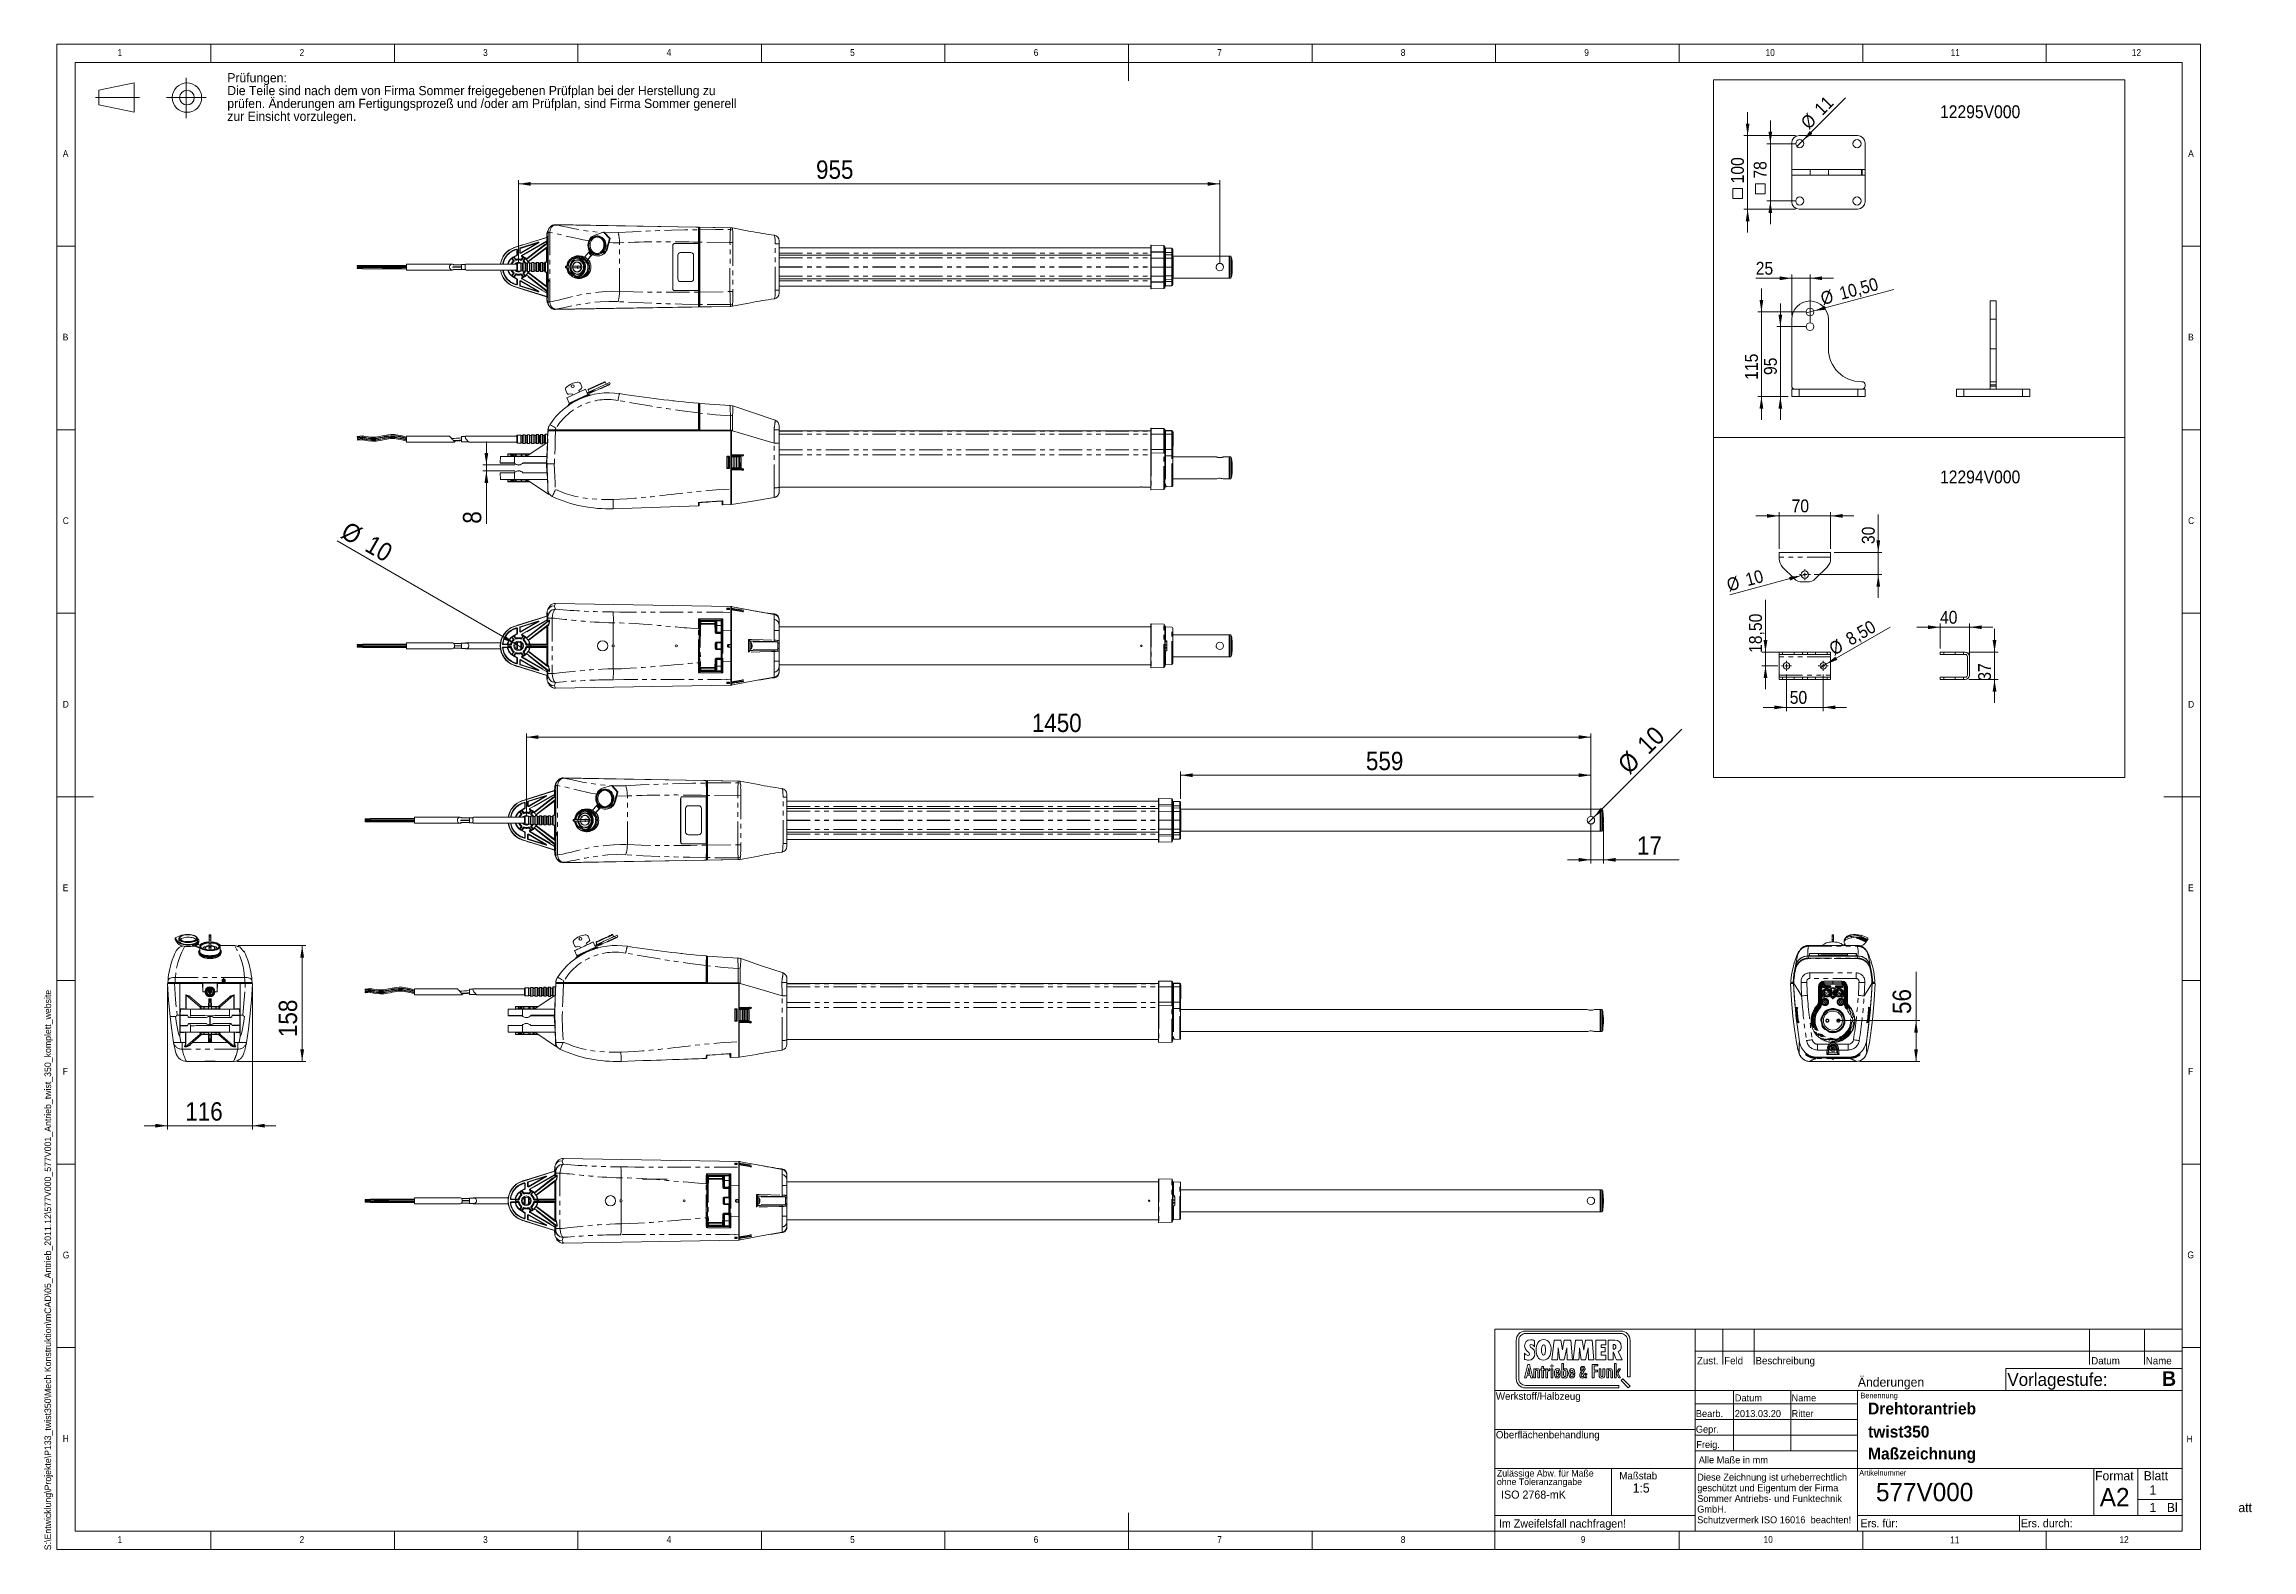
# Model space of a CAD drawing. Header units: millimetres. Extents: x 2 to 603, y 5 to 415.
import ezdxf

# ---------------------------------------------------------------- set-up
doc = ezdxf.new("R2010")
doc.units = ezdxf.units.MM
doc.header["$PDSIZE"] = -1
for name, pattern in [('SLD-Durchgehend', [0]), ('SLD-Phantom', [12.7, 6.35, -1.27, 1.27, -1.27, 1.27, -1.27]), ('SLD-Punktstrich', [19.05, 15.24, -1.27, 1.27, -1.27])]:
    doc.linetypes.add(name, pattern=pattern)
doc.styles.add('SLDTEXTSTYLE0', font='GOTHIC.TTF', dxfattribs={"width": 0.913})
doc.styles.add('SLDTEXTSTYLE1', font='ARIAL.TTF', dxfattribs={"width": 0.948})
doc.styles.add('SLDTEXTSTYLE2', font='ARIALBD.TTF', dxfattribs={"width": 0.948})
doc.dimstyles.new('SLDDIMSTYLE0', dxfattribs={"dimtxt": 5, "dimasz": 3.302, "dimexe": 0, "dimexo": 0.0625, "dimgap": 1.25, "dimtad": 1, "dimlfac": 5, "dimrnd": 1e-09, "dimzin": 12, "dimdsep": 46, "dimtxsty": 'SLDTEXTSTYLE0', "dimsah": 1, "dimcen": 0.09, "dimadec": 0, "dimazin": 3, "dimtfac": 1, "dimtmove": 0, "dimatfit": 0, "dimfxl": 0, "dimfrac": 2, "dimtolj": 1, "dimtzin": 12, "dimarcsym": 0})
doc.dimstyles.new('SLDDIMSTYLE1', dxfattribs={"dimtxt": 5, "dimasz": 3.302, "dimexe": 0, "dimexo": 0.0625, "dimgap": 1.25, "dimtad": 1, "dimdec": 0, "dimlfac": 5, "dimrnd": 1e-09, "dimzin": 12, "dimdsep": 46, "dimtxsty": 'SLDTEXTSTYLE0', "dimblk1": 'NONE', "dimsah": 1, "dimcen": 0, "dimadec": 0, "dimazin": 3, "dimtfac": 1, "dimtdec": 0, "dimtmove": 0, "dimatfit": 3, "dimldrblk": 'NONE', "dimfxl": 0, "dimfrac": 2, "dimtolj": 1, "dimtzin": 12, "dimarcsym": 0})
doc.dimstyles.new('SLDDIMSTYLE2', dxfattribs={"dimtxt": 5, "dimasz": 3.302, "dimexe": 0, "dimexo": 0.0625, "dimgap": 1.25, "dimtad": 1, "dimdec": 0, "dimlfac": 5, "dimrnd": 1e-09, "dimzin": 12, "dimdsep": 46, "dimtxsty": 'SLDTEXTSTYLE0', "dimsah": 1, "dimcen": 0.09, "dimadec": 0, "dimazin": 3, "dimtfac": 1, "dimtdec": 0, "dimtofl": 0, "dimtmove": 0, "dimatfit": 3, "dimfxl": 0, "dimfrac": 2, "dimtolj": 1, "dimtzin": 12, "dimarcsym": 0})
doc.dimstyles.new('SLDDIMSTYLE3', dxfattribs={"dimtxt": 5, "dimasz": 3.302, "dimexe": 0, "dimexo": 0.0625, "dimgap": 1.25, "dimtad": 1, "dimdec": 0, "dimlfac": 5, "dimrnd": 1e-09, "dimzin": 12, "dimdsep": 46, "dimtxsty": 'SLDTEXTSTYLE0', "dimsah": 1, "dimcen": 0.09, "dimadec": 0, "dimazin": 3, "dimtfac": 1, "dimtdec": 0, "dimtmove": 0, "dimatfit": 0, "dimfxl": 0, "dimfrac": 2, "dimtolj": 1, "dimtzin": 12, "dimarcsym": 0})
doc.dimstyles.new('SLDDIMSTYLE4', dxfattribs={"dimtxt": 3.5, "dimasz": 3.302, "dimexe": 0, "dimexo": 0.0625, "dimgap": 0.875, "dimtad": 1, "dimlfac": 5, "dimrnd": 1e-09, "dimzin": 12, "dimdsep": 46, "dimtxsty": 'SLDTEXTSTYLE0', "dimblk1": 'NONE', "dimsah": 1, "dimcen": 0, "dimadec": 0, "dimazin": 3, "dimtfac": 1, "dimtmove": 0, "dimatfit": 3, "dimldrblk": 'NONE', "dimfxl": 0, "dimfrac": 2, "dimtolj": 1, "dimtzin": 12, "dimarcsym": 0})
doc.dimstyles.new('SLDDIMSTYLE5', dxfattribs={"dimtxt": 3.5, "dimasz": 3.302, "dimexe": 0, "dimexo": 0.0625, "dimgap": 0.875, "dimtad": 1, "dimlfac": 5, "dimrnd": 1e-09, "dimzin": 12, "dimdsep": 46, "dimtxsty": 'SLDTEXTSTYLE0', "dimsah": 1, "dimcen": 0.09, "dimadec": 0, "dimazin": 3, "dimtfac": 1, "dimtmove": 0, "dimatfit": 0, "dimfxl": 0, "dimfrac": 2, "dimtolj": 1, "dimtzin": 12, "dimarcsym": 0})

msp = doc.modelspace()

# ---------------------------------------------------------------- texts
at = {"color": 7, "linetype": 'Continuous', "lineweight": 0, "attachment_point": 1}
for s, insert, char_height, style in [('1', (21.5833, 413.6463), 1.8521, 'SLDTEXTSTYLE0'), ('2', (71.1667, 413.6463), 1.8521, 'SLDTEXTSTYLE0'), ('3', (121.1667, 413.6463), 1.8521, 'SLDTEXTSTYLE0'), ('4', (171.1667, 413.6463), 1.8521, 'SLDTEXTSTYLE0'), ('5', (221.1667, 413.6463), 1.8521, 'SLDTEXTSTYLE0'), ('6', (271.1667, 413.6463), 1.8521, 'SLDTEXTSTYLE0'), ('7', (321.1667, 413.6463), 1.8521, 'SLDTEXTSTYLE0'), ('8', (371.1667, 413.6463), 1.8521, 'SLDTEXTSTYLE0'), ('9', (421.1667, 413.6463), 1.8521, 'SLDTEXTSTYLE0'), ('10', (470.5417, 413.6463), 1.85208, 'SLDTEXTSTYLE0'), ('11', (520.966, 413.6463), 1.85208, 'SLDTEXTSTYLE0'), ('12', (570.3333, 413.6463), 1.85208, 'SLDTEXTSTYLE0'), ('12295V000', (518.0681, 398.3491), 3.5, 'SLDTEXTSTYLE0'), ('A', (6.6667, 386.1463), 1.8521, 'SLDTEXTSTYLE0'), ('A', (585.6667, 386.1463), 1.8521, 'SLDTEXTSTYLE0'), ('B', (6.6667, 336.1463), 1.8521, 'SLDTEXTSTYLE0'), ('B', (585.6667, 336.1463), 1.8521, 'SLDTEXTSTYLE0'), ('12294V000', (518.0681, 298.8829), 3.5, 'SLDTEXTSTYLE0'), ('C', (6.6667, 286.1463), 1.8521, 'SLDTEXTSTYLE0'), ('C', (585.6667, 286.1463), 1.8521, 'SLDTEXTSTYLE0'), ('D', (6.6667, 236.1463), 1.8521, 'SLDTEXTSTYLE0'), ('D', (585.6667, 236.1463), 1.8521, 'SLDTEXTSTYLE0'), ('E', (6.6667, 186.1463), 1.8521, 'SLDTEXTSTYLE0'), ('E', (585.6667, 186.1463), 1.8521, 'SLDTEXTSTYLE0'), ('F', (6.6667, 136.1463), 1.8521, 'SLDTEXTSTYLE0'), ('F', (585.6667, 136.1463), 1.8521, 'SLDTEXTSTYLE0'), ('G', (6.6667, 86.1463), 1.8521, 'SLDTEXTSTYLE0'), ('G', (585.4683, 86.1763), 1.8521, 'SLDTEXTSTYLE0'), ('Zust.', (451.8506, 57.4334), 2, 'SLDTEXTSTYLE1'), ('Feld', (459.2746, 57.4334), 2, 'SLDTEXTSTYLE1'), ('Beschreibung', (467.8088, 57.4334), 2, 'SLDTEXTSTYLE1'), ('Datum', (559.2533, 57.4124), 2, 'SLDTEXTSTYLE1'), ('Name', (574.1282, 57.4124), 2, 'SLDTEXTSTYLE1'), ('Änderungen', (495.7022, 51.8506), 2.5, 'SLDTEXTSTYLE1'), ('Vorlagestufe:', (536.4139, 53.0569), 3.5, 'SLDTEXTSTYLE1'), ('B ', (578.5625, 53.5667), 4, 'SLDTEXTSTYLE2'), ('Werkstoff/Halbzeug', (397.0696, 47.7762), 2, 'SLDTEXTSTYLE1'), ('Bearb.', (451.5481, 42.9738), 1.9, 'SLDTEXTSTYLE1'), ('2013.03.20', (462.1632, 42.9738), 1.9, 'SLDTEXTSTYLE1'), ('Datum', (462.1632, 47.2501), 1.9, 'SLDTEXTSTYLE1'), ('Name', (477.6257, 47.2501), 1.9, 'SLDTEXTSTYLE1'), ('Ritter', (477.6257, 42.9738), 1.9, 'SLDTEXTSTYLE1'), ('Benennung', (496.3938, 47.7005), 1.5, 'SLDTEXTSTYLE1'), ('Drehtorantrieb', (498.4624, 44.9984), 3.2, 'SLDTEXTSTYLE2'), ('H', (6.6667, 36.1463), 1.8521, 'SLDTEXTSTYLE0'), ('Oberflächenbehandlung', (397.0696, 37.261), 2, 'SLDTEXTSTYLE1'), ('Gepr.', (451.5481, 38.71), 1.9, 'SLDTEXTSTYLE1'), ('twist350', (498.4624, 38.6893), 3.2, 'SLDTEXTSTYLE2'), ('Freig.', (451.6652, 34.5354), 1.9, 'SLDTEXTSTYLE1'), ('Alle Maße in mm', (452.3349, 30.3731), 1.9, 'SLDTEXTSTYLE1'), ('Maßzeichnung', (498.4624, 32.7272), 3.2, 'SLDTEXTSTYLE2'), ('H', (585.2596, 36.0391), 1.8521, 'SLDTEXTSTYLE0'), ('Maßstab', (430.7095, 26.1005), 2, 'SLDTEXTSTYLE1'), ('Artikelnummer ', (496.0721, 26.6525), 1.5, 'SLDTEXTSTYLE1'), ('Format', (560.318, 26.3422), 2.5, 'SLDTEXTSTYLE1'), ('Blatt', (573.5673, 26.3422), 2.5, 'SLDTEXTSTYLE1'), ('ISO 2768-mK', (398.4895, 21.0572), 2.2, 'SLDTEXTSTYLE1'), ('1:5', (434.3557, 23.0167), 2.5, 'SLDTEXTSTYLE1'), ('577V000', (500.6276, 23.1569), 5, 'SLDTEXTSTYLE1'), ('A2', (561.6017, 21.7686), 5, 'SLDTEXTSTYLE1'), ('1', (575.1383, 22.4673), 2.5, 'SLDTEXTSTYLE1'), ('Im Zweifelsfall nachfragen!', (397.9058, 13.1824), 2.2, 'SLDTEXTSTYLE1'), ('Ers. für:', (496.3938, 13.2562), 2.2, 'SLDTEXTSTYLE1'), ('Ers. durch:', (540.1032, 13.2562), 2.2, 'SLDTEXTSTYLE1'), ('1', (575.1383, 17.6857), 2.5, 'SLDTEXTSTYLE1'), ('Bl                  att', (579.8663, 17.6857), 2.5, 'SLDTEXTSTYLE1'), ('1', (21.5833, 8.6463), 1.8521, 'SLDTEXTSTYLE0'), ('2', (71.1667, 8.6463), 1.8521, 'SLDTEXTSTYLE0'), ('3', (121.1667, 8.6463), 1.8521, 'SLDTEXTSTYLE0'), ('4', (171.1667, 8.6463), 1.8521, 'SLDTEXTSTYLE0'), ('5', (221.1667, 8.6463), 1.8521, 'SLDTEXTSTYLE0'), ('6', (271.1667, 8.6463), 1.8521, 'SLDTEXTSTYLE0'), ('7', (321.1667, 8.6463), 1.8521, 'SLDTEXTSTYLE0'), ('8', (371.1667, 8.6463), 1.8521, 'SLDTEXTSTYLE0'), ('9', (420.2089, 8.6497), 1.8521, 'SLDTEXTSTYLE0'), ('10', (470.0104, 8.6835), 1.85208, 'SLDTEXTSTYLE0'), ('11', (520.8298, 8.5598), 1.85208, 'SLDTEXTSTYLE0'), ('12', (566.9577, 8.6216), 1.85208, 'SLDTEXTSTYLE0')]:
    msp.add_mtext(s, dxfattribs=dict(at, insert=insert, char_height=char_height, style=style))
at = {"color": 7, "linetype": 'Continuous', "lineweight": 0, "insert": (1.6841, 4.806), "char_height": 1.8, "attachment_point": 1, "rotation": 90, "style": 'SLDTEXTSTYLE1'}
msp.add_mtext('S:\\\\Entwicklung\\\\Projekte\\\\P133_twist350\\\\Mech Konstruktion\\\\mCAD\\\\05_Antrieb_2011.12\\\\577V000_577V001_Antrieb_twist_350_komplett_website', dxfattribs=at)

# ---------------------------------------------------------------- blocks, each defined once
blk = doc.blocks.new('Logo_Sommer')
at = {"color": 7, "linetype": 'SLD-Durchgehend', "lineweight": 15}
for p, q in [((4.195835, 0), (-4.195835, 0)), ((-5.000005, -0.8204), (-5.000005, -4.17961)), ((-4.779705, -4.17961), (-4.779705, -0.8204)), ((-4.195835, -0.22029), (4.195835, -0.22029)), ((-3.404655, -0.84922), (-3.404655, -1.37862)), ((-1.878455, -2.53293), (-1.672575, -0.79524)), ((-1.672575, -0.79524), (-1.076011, -0.79524)), ((-1.157885, -2.53293), (-1.317195, -1.46924)), ((-1.076011, -0.79524), (-0.949565, -1.66776)), ((-0.785345, -0.79524), (-0.204475, -0.79524)), ((-0.567215, -1.47904), (-0.777995, -2.53293)), ((-0.532905, -2.53293), (-0.567215, -1.47904)), ((-0.204475, -0.79524), (-0.045165, -2.53293)), ((-0.004755, -2.53293), (0.202355, -0.79551)), ((0.202355, -0.79551), (0.795475, -0.79551)), ((0.717045, -2.5332), (0.557735, -1.46951)), ((0.795475, -0.79551), (0.925375, -1.66804)), ((1.089585, -0.79551), (1.670455, -0.79551)), ((1.307715, -1.47932), (1.096935, -2.5332)), ((1.342035, -2.5332), (1.307715, -1.47932)), ((1.670455, -0.79551), (1.829765, -2.5332)), ((1.986335, -2.53293), (1.986335, -0.79524)), ((1.986335, -0.79524), (2.868675, -0.79524)), ((2.454465, -1.84178), (2.454465, -2.12363)), ((2.819655, -1.84178), (2.454465, -1.84178)), ((2.456915, -1.20209), (2.456915, -1.45208)), ((2.868675, -1.20209), (2.456915, -1.20209)), ((2.456915, -1.45208), (2.819655, -1.45208)), ((2.819655, -1.45208), (2.819655, -1.84178)), ((2.868675, -0.79524), (2.868675, -1.20209)), ((3.066415, -2.53048), (3.066415, -0.79524)), ((3.066415, -0.79524), (3.671785, -0.79524)), ((3.524725, -1.17023), (3.524725, -1.59668)), ((3.524725, -1.59668), (3.529635, -1.59668)), ((3.527185, -1.84178), (3.527185, -2.53048)), ((3.951185, -1.80256), (4.301675, -2.53293)), ((4.779705, -0.8204), (4.779705, -4.02195)), ((4.999995, -4.02195), (4.999995, -0.8204)), ((-4.268855, -4.12656), (-3.986155, -2.9285)), ((-4.262475, -2.48888), (-4.262475, -1.95703)), ((-4.262475, -1.95703), (-4.261041, -1.95703)), ((-3.909985, -3.23768), (-4.018315, -3.75689)), ((-4.018315, -3.75689), (-3.801645, -3.75689)), ((-3.986155, -2.9285), (-3.833805, -2.9285)), ((-3.801645, -3.75689), (-3.909985, -3.23768)), ((-3.833805, -2.9285), (-3.551105, -4.12656)), ((-3.444455, -3.32169), (-3.297185, -3.32169)), ((-3.444455, -4.12656), (-3.444455, -3.32169)), ((-3.297185, -3.32169), (-3.297185, -3.40235)), ((-3.295495, -3.56702), (-3.295495, -4.12656)), ((-3.099135, -4.12656), (-3.099135, -3.5855)), ((-2.950165, -3.51324), (-2.950165, -4.12656)), ((-2.841835, -3.32169), (-2.760575, -3.32169)), ((-2.841835, -3.43091), (-2.841835, -3.32169)), ((-2.760575, -3.43091), (-2.841835, -3.43091)), ((-2.760575, -3.10325), (-2.611615, -3.10325)), ((-2.760575, -3.32169), (-2.760575, -3.10325)), ((-2.760575, -4.12656), (-2.760575, -3.43091)), ((-2.611615, -3.10325), (-2.611615, -3.32169)), ((-2.611615, -3.32169), (-2.499885, -3.32169)), ((-2.611615, -3.43091), (-2.611615, -4.12656)), ((-2.499885, -3.43091), (-2.611615, -3.43091)), ((-2.499885, -3.32169), (-2.499885, -3.43091)), ((-2.396625, -3.32169), (-2.252745, -3.32169)), ((-2.396625, -4.12656), (-2.396625, -3.32169)), ((-2.252745, -3.32169), (-2.252745, -3.43931)), ((-2.249355, -3.64095), (-2.249355, -4.12656)), ((-2.056375, -3.46283), (-2.081775, -3.46283)), ((-2.056375, -3.30657), (-2.056375, -3.46283)), ((-1.937875, -3.32169), (-1.788915, -3.32169)), ((-1.937875, -4.12656), (-1.937875, -3.32169)), ((-1.376015, -2.53293), (-1.878455, -2.53293)), ((-1.788915, -3.32169), (-1.788915, -4.12656)), ((-1.502845, -3.63591), (-1.276005, -3.63591)), ((-1.502845, -3.75185), (-1.502845, -3.77538)), ((-1.132115, -3.75185), (-1.502845, -3.75185)), ((-1.277695, -3.85771), (-1.140585, -3.85771)), ((-1.276005, -3.63591), (-1.276005, -3.61575)), ((-0.777995, -2.53293), (-1.157885, -2.53293)), ((-1.140585, -3.85771), (-1.140585, -3.86779)), ((-1.132115, -3.7048), (-1.132115, -3.75185)), ((-0.996685, -2.85456), (-0.847725, -2.85456)), ((-0.996685, -4.12656), (-0.996685, -2.85456)), ((-0.847725, -2.85456), (-0.847725, -3.40066)), ((-0.045165, -2.53293), (-0.532905, -2.53293)), ((-0.228165, -3.63591), (-0.001325, -3.63591)), ((-0.228165, -3.75185), (-0.228165, -3.77538)), ((0.142565, -3.75185), (-0.228165, -3.75185)), ((0.497685, -2.53293), (-0.004755, -2.53293)), ((-0.003015, -3.85771), (0.134095, -3.85771)), ((-0.001325, -3.63591), (-0.001325, -3.61575)), ((0.134095, -3.85771), (0.134095, -3.86779)), ((0.142565, -3.7048), (0.142565, -3.75185)), ((1.096935, -2.5332), (0.717045, -2.5332)), ((0.940305, -3.93635), (0.784125, -3.68409)), ((0.879255, -3.59531), (1.029745, -3.8377)), ((1.029745, -3.8377), (1.124865, -3.70805)), ((1.218575, -3.77429), (1.095055, -3.94199)), ((1.124865, -3.70805), (1.218575, -3.77429)), ((1.829765, -2.5332), (1.342035, -2.5332)), ((1.677755, -2.9285), (2.172045, -2.9285)), ((1.677755, -4.12656), (1.677755, -2.9285)), ((1.840265, -3.073), (1.840265, -3.43091)), ((2.172045, -3.073), (1.840265, -3.073)), ((1.840265, -3.43091), (2.144965, -3.43091)), ((1.840265, -3.57374), (1.840265, -4.12656)), ((2.144965, -3.57374), (1.840265, -3.57374)), ((2.861315, -2.53293), (1.986335, -2.53293)), ((2.144965, -3.43091), (2.144965, -3.57374)), ((2.172045, -2.9285), (2.172045, -3.073)), ((2.277005, -3.32169), (2.425965, -3.32169)), ((2.277005, -3.88964), (2.277005, -3.32169)), ((2.425965, -3.32169), (2.425965, -3.89804)), ((2.454465, -2.12363), (2.861315, -2.12363)), ((2.622335, -3.32169), (2.772985, -3.32169)), ((2.622335, -3.89804), (2.622335, -3.32169)), ((2.772985, -3.32169), (2.772985, -3.88964)), ((2.861315, -2.12363), (2.861315, -2.53293)), ((2.955815, -3.32169), (3.103085, -3.32169)), ((2.955815, -4.12656), (2.955815, -3.32169)), ((3.527185, -2.53048), (3.066415, -2.53048)), ((3.103085, -3.32169), (3.103085, -3.40235)), ((3.104775, -3.56702), (3.104775, -4.12656)), ((3.301135, -4.12656), (3.301135, -3.5855)), ((3.450105, -3.51324), (3.450105, -4.12656)), ((3.636305, -2.85456), (3.785275, -2.85456)), ((3.636305, -4.12656), (3.636305, -2.85456)), ((3.785275, -2.85456), (3.785275, -3.67959)), ((3.785275, -3.67959), (4.000255, -3.32169)), ((3.785275, -3.70312), (3.785275, -4.12656)), ((4.008725, -4.12656), (3.785275, -3.70312)), ((4.301675, -2.53293), (3.794335, -2.53293)), ((4.159385, -3.32169), (3.935935, -3.69136)), ((3.935935, -3.69136), (4.169535, -4.12656)), ((4.000255, -3.32169), (4.159385, -3.32169)), ((-4.104655, -4.12656), (-4.268855, -4.12656)), ((4.012505, -4.77972), (-4.195835, -4.77972)), ((-4.195835, -5.00001), (4.012505, -5.00001)), ((-4.048795, -3.89132), (-4.104655, -4.12656)), ((-3.772865, -3.89132), (-4.048795, -3.89132)), ((-3.715315, -4.12656), (-3.772865, -3.89132)), ((-3.551105, -4.12656), (-3.715315, -4.12656)), ((-3.295495, -4.12656), (-3.444455, -4.12656)), ((-2.950165, -4.12656), (-3.099135, -4.12656)), ((-2.611615, -4.12656), (-2.760575, -4.12656)), ((-2.249355, -4.12656), (-2.396625, -4.12656)), ((-1.788915, -4.12656), (-1.937875, -4.12656)), ((-0.847725, -4.12656), (-0.996685, -4.12656)), ((-0.847725, -4.04758), (-0.847725, -4.12656)), ((1.055305, -4.1266), (1.002765, -4.04205)), ((1.208635, -4.1266), (1.055305, -4.1266)), ((1.095055, -3.94199), (1.208635, -4.1266)), ((1.840265, -4.12656), (1.677755, -4.12656)), ((3.104775, -4.12656), (2.955815, -4.12656)), ((3.450105, -4.12656), (3.301135, -4.12656)), ((3.785275, -4.12656), (3.636305, -4.12656)), ((4.169535, -4.12656), (4.008725, -4.12656)), ((4.012505, -5.00001), (4.012505, -4.77972)), ((4.367475, -4.20337), (4.213635, -4.35722)), ((4.213635, -4.35722), (4.846195, -5.00004)), ((5.000035, -4.8462), (4.367475, -4.20337)), ((4.779705, -4.02195), (4.999995, -4.02195)), ((4.846195, -5.00004), (5.000035, -4.8462))]:
    blk.add_line(p, q, dxfattribs=at)
at = {"color": 8, "linetype": 'Continuous', "lineweight": 15}
for points in [[(-4.764725, -0.24219), (-4.618705, -0.09276), (-4.417305, 0), (-4.195835, 0)], [(4.195835, 0), (4.417295, 0), (4.618705, -0.09276), (4.764725, -0.24219)], [(-5.000005, -0.8204), (-5.000005, -0.59544), (-4.909885, -0.39076), (-4.764725, -0.24219)], [(-4.607245, -0.39536), (-4.713645, -0.50424), (-4.779705, -0.65471), (-4.779705, -0.8204)], [(-4.195835, -0.22029), (-4.356065, -0.22029), (-4.501705, -0.28734), (-4.607245, -0.39536)], [(-3.733075, -0.76834), (-4.076205, -0.76834), (-4.267385, -1.00363), (-4.267385, -1.33451)], [(-4.267385, -1.33451), (-4.267385, -1.75851), (-3.826215, -1.83694), (-3.826215, -2.02811)], [(-3.806605, -1.29529), (-3.806605, -1.23647), (-3.737985, -1.19725), (-3.686515, -1.19725)], [(-3.362995, -1.97664), (-3.362995, -1.50362), (-3.806605, -1.47175), (-3.806605, -1.29529)], [(-3.404655, -0.84922), (-3.492885, -0.79285), (-3.627695, -0.76834), (-3.733075, -0.76834)], [(-3.686515, -1.19725), (-3.563965, -1.19725), (-3.475735, -1.29284), (-3.404655, -1.37862)], [(-2.595445, -0.75609), (-3.075825, -0.75609), (-3.252285, -1.24382), (-3.252285, -1.65067)], [(-3.252285, -1.65067), (-3.252285, -2.05997), (-3.107685, -2.55996), (-2.612595, -2.55996)], [(-2.774355, -1.68989), (-2.774355, -1.57715), (-2.754755, -1.20216), (-2.595445, -1.20216)], [(-2.602795, -2.11635), (-2.747395, -2.11635), (-2.774355, -1.79282), (-2.774355, -1.68989)], [(-2.612595, -2.55996), (-2.137125, -2.55996), (-1.938595, -2.06488), (-1.938595, -1.65802)], [(-2.421425, -1.65067), (-2.421425, -1.77076), (-2.431225, -2.11635), (-2.602795, -2.11635)], [(-1.938595, -1.65802), (-1.938595, -1.24137), (-2.100355, -0.75609), (-2.595445, -0.75609)], [(-2.595445, -1.20216), (-2.438585, -1.20216), (-2.421425, -1.54038), (-2.421425, -1.65067)], [(-1.376015, -2.53293), (-1.351505, -2.18), (-1.324555, -1.82217), (-1.317195, -1.46924)], [(-0.785345, -0.79524), (-0.849065, -1.08445), (-0.900535, -1.3761), (-0.949565, -1.66776)], [(0.497685, -2.53293), (0.522185, -2.18), (0.550385, -1.82244), (0.557735, -1.46951)], [(1.089585, -0.79551), (1.025865, -1.08472), (0.974395, -1.37637), (0.925375, -1.66804)], [(3.524725, -1.17023), (3.532085, -1.17023), (3.539435, -1.17023), (3.546795, -1.17023)], [(3.527185, -1.84178), (3.639925, -2.06236), (3.706095, -2.30255), (3.794335, -2.53293)], [(3.752665, -1.3761), (3.752665, -1.5109), (3.661985, -1.59668), (3.529635, -1.59668)], [(3.546795, -1.17023), (3.659535, -1.16777), (3.752665, -1.26827), (3.752665, -1.3761)], [(4.223245, -1.3614), (4.223245, -1.02072), (4.017365, -0.79524), (3.671785, -0.79524)], [(3.951185, -1.80256), (4.142365, -1.80256), (4.223245, -1.51336), (4.223245, -1.3614)], [(4.607245, -0.39536), (4.501705, -0.28734), (4.356065, -0.22029), (4.195835, -0.22029)], [(4.779705, -0.8204), (4.779705, -0.65471), (4.713645, -0.50424), (4.607245, -0.39536)], [(4.764725, -0.24219), (4.909885, -0.39076), (4.999995, -0.59544), (4.999995, -0.8204)], [(-4.262475, -2.48888), (-4.149735, -2.5281), (-4.051695, -2.56241), (-3.931605, -2.56241)], [(-3.958738, -2.145913), (-4.066574, -2.144983), (-4.202953, -2.043324), (-4.261041, -1.95703)], [(-3.826215, -2.02811), (-3.824826, -2.099176), (-3.89503, -2.144667), (-3.958738, -2.145913)], [(-3.931605, -2.56241), (-3.583575, -2.56241), (-3.362995, -2.31977), (-3.362995, -1.97664)], [(-3.126215, -3.31329), (-3.202395, -3.31329), (-3.258255, -3.34353), (-3.297185, -3.40235)], [(-3.295495, -3.56702), (-3.295495, -3.48636), (-3.261645, -3.44435), (-3.195625, -3.44435)], [(-3.195625, -3.44435), (-3.116055, -3.44435), (-3.099135, -3.48972), (-3.099135, -3.5855)], [(-2.950165, -3.51324), (-2.950165, -3.37882), (-3.006025, -3.31329), (-3.126215, -3.31329)], [(-2.056375, -3.30657), (-2.146095, -3.31161), (-2.210425, -3.35026), (-2.252745, -3.43931)], [(-2.249355, -3.64095), (-2.249355, -3.51829), (-2.196875, -3.46283), (-2.081775, -3.46283)], [(-1.863395, -2.98563), (-1.917565, -2.98563), (-1.958195, -3.02763), (-1.958195, -3.08141)], [(-1.958195, -3.08141), (-1.958195, -3.13517), (-1.917565, -3.1755), (-1.863395, -3.1755)], [(-1.768595, -3.08141), (-1.768595, -3.02763), (-1.810915, -2.98563), (-1.863395, -2.98563)], [(-1.863395, -3.1755), (-1.810915, -3.1755), (-1.768595, -3.1335), (-1.768595, -3.08141)], [(-1.389425, -3.30657), (-1.560395, -3.30657), (-1.643345, -3.44267), (-1.643345, -3.71992)], [(-1.643345, -3.71992), (-1.643345, -4.00726), (-1.567165, -4.14196), (-1.380955, -4.14196)], [(-1.502845, -3.63591), (-1.502845, -3.49812), (-1.462215, -3.42755), (-1.387735, -3.42755)], [(-1.382655, -4.01566), (-1.468985, -4.01566), (-1.502845, -3.93836), (-1.502845, -3.77538)], [(-1.132115, -3.7048), (-1.132115, -3.42923), (-1.203215, -3.30657), (-1.389425, -3.30657)], [(-1.387735, -3.42755), (-1.306475, -3.42755), (-1.276005, -3.48804), (-1.276005, -3.61575)], [(-1.277695, -3.85771), (-1.281085, -3.96357), (-1.314935, -4.01566), (-1.382655, -4.01566)], [(-1.380955, -4.14196), (-1.233685, -4.14196), (-1.140585, -4.03919), (-1.140585, -3.86779)], [(-0.852795, -3.72496), (-0.852795, -3.53845), (-0.829095, -3.44603), (-0.741075, -3.44603)], [(-0.741075, -4.0039), (-0.829095, -4.0039), (-0.852795, -3.91148), (-0.852795, -3.72496)], [(-0.686905, -3.30825), (-0.756315, -3.30825), (-0.807095, -3.33681), (-0.847725, -3.40066)], [(-0.741075, -3.44603), (-0.653045, -3.44603), (-0.629355, -3.53677), (-0.629355, -3.72496)], [(-0.629355, -3.72496), (-0.629355, -3.91316), (-0.653045, -4.0039), (-0.741075, -4.0039)], [(-0.478695, -3.72496), (-0.478695, -3.44603), (-0.541325, -3.30825), (-0.686905, -3.30825)], [(-0.686905, -4.14196), (-0.541325, -4.14196), (-0.478695, -4.0039), (-0.478695, -3.72496)], [(-0.114745, -3.30657), (-0.285715, -3.30657), (-0.368665, -3.44267), (-0.368665, -3.71992)], [(-0.368665, -3.71992), (-0.368665, -4.00726), (-0.292485, -4.14196), (-0.106275, -4.14196)], [(-0.228165, -3.63591), (-0.228165, -3.49812), (-0.187535, -3.42755), (-0.113055, -3.42755)], [(-0.107975, -4.01566), (-0.194305, -4.01566), (-0.228165, -3.93836), (-0.228165, -3.77538)], [(0.142565, -3.7048), (0.142565, -3.42923), (0.071465, -3.30657), (-0.114745, -3.30657)], [(-0.113055, -3.42755), (-0.031795, -3.42755), (-0.001325, -3.48804), (-0.001325, -3.61575)], [(-0.003015, -3.85771), (-0.006405, -3.96357), (-0.040255, -4.01566), (-0.107975, -4.01566)], [(-0.106275, -4.14196), (0.040995, -4.14196), (0.134095, -4.03919), (0.134095, -3.86779)], [(0.721665, -3.5798), (0.623695, -3.67845), (0.575425, -3.76724), (0.575425, -3.86589)], [(0.575425, -3.86589), (0.575425, -4.02373), (0.673385, -4.13812), (0.805425, -4.13812)], [(0.842335, -3.10769), (0.715985, -3.10769), (0.635055, -3.19225), (0.635055, -3.31768)], [(0.635055, -3.31768), (0.635055, -3.39237), (0.662035, -3.48397), (0.721665, -3.5798)], [(0.700365, -3.86166), (0.700365, -3.80106), (0.727335, -3.74469), (0.784125, -3.68409)], [(0.821045, -4.01245), (0.752895, -4.01245), (0.700365, -3.95186), (0.700365, -3.86166)], [(0.758575, -3.31486), (0.758575, -3.25144), (0.792645, -3.2148), (0.845175, -3.2148)], [(0.816785, -3.49384), (0.781295, -3.42619), (0.758575, -3.37123), (0.758575, -3.31486)], [(0.930365, -3.30217), (0.930365, -3.36418), (0.892025, -3.42196), (0.816785, -3.49384)], [(1.053885, -3.30781), (1.053885, -3.19507), (0.963015, -3.10769), (0.842335, -3.10769)], [(0.845175, -3.2148), (0.896285, -3.2148), (0.930365, -3.24862), (0.930365, -3.30217)], [(0.879255, -3.59531), (0.994255, -3.49102), (1.053885, -3.39941), (1.053885, -3.30781)], [(3.274055, -3.31329), (3.197875, -3.31329), (3.142015, -3.34353), (3.103085, -3.40235)], [(3.104775, -3.56702), (3.104775, -3.48636), (3.138625, -3.44435), (3.204645, -3.44435)], [(3.204645, -3.44435), (3.284215, -3.44435), (3.301135, -3.48972), (3.301135, -3.5855)], [(3.450105, -3.51324), (3.450105, -3.37882), (3.394245, -3.31329), (3.274055, -3.31329)], [(-4.764725, -4.75781), (-4.909885, -4.60925), (-5.000005, -4.40457), (-5.000005, -4.17961)], [(-4.779705, -4.17961), (-4.779705, -4.3453), (-4.713645, -4.49577), (-4.607245, -4.60465)], [(-4.195835, -5.00001), (-4.417305, -5.00001), (-4.618705, -4.90725), (-4.764725, -4.75781)], [(-4.607245, -4.60465), (-4.501705, -4.71267), (-4.356065, -4.77972), (-4.195835, -4.77972)], [(-0.847725, -4.04758), (-0.807095, -4.11144), (-0.756315, -4.14196), (-0.686905, -4.14196)], [(0.805425, -4.13812), (0.876405, -4.13812), (0.940305, -4.10687), (1.002765, -4.04205)], [(0.940305, -3.93635), (0.901965, -3.98709), (0.863635, -4.01245), (0.821045, -4.01245)], [(2.277005, -3.88964), (2.277005, -4.06607), (2.349795, -4.14196), (2.524155, -4.14196)], [(2.524155, -4.01062), (2.459825, -4.01062), (2.425965, -3.97197), (2.425965, -3.89804)], [(2.524155, -4.14196), (2.698505, -4.14196), (2.772985, -4.06607), (2.772985, -3.88964)], [(2.622335, -3.89804), (2.622335, -3.97197), (2.588475, -4.01062), (2.524155, -4.01062)]]:
    blk.add_open_spline(points, degree=3, dxfattribs=at)
blk = doc.blocks.new('Block1')
at = {"color": 7, "linetype": 'Continuous'}
blk.add_blockref('Logo_Sommer', (-0.000015, 2.50002), dxfattribs=at)
blk = doc.blocks.new('Block-Logo_Sommer2')
at = {"color": 7, "linetype": 'Continuous'}
blk.add_blockref('Block1', (-1.24292, 2.01016), dxfattribs=at)
blk = doc.blocks.new('SOMMER_Logo3')
at = {"color": 7, "linetype": 'Continuous', "xscale": 3.100000000000002, "yscale": 3.100000000000002, "zscale": 3.100000000000002}
blk.add_blockref('Block-Logo_Sommer2', (12.71, -39.15), dxfattribs=at)
blk = doc.blocks.new('xxprojektion1')
at = {"color": 7, "linetype": 'SLD-Durchgehend', "lineweight": 0}
for p, q in [((-40, -0.22), (-28, 2.28)), ((-28, 2.28), (-28, -7.72)), ((-40, -0.22), (-40, -5.22)), ((-40, -5.22), (-28, -7.72))]:
    blk.add_line(p, q, dxfattribs=at)
at = {"color": 7, "linetype": 'SLD-Punktstrich', "lineweight": 0}
for p, q in [((-10.24, 4.02), (-10.24, -9.7)), ((-41.18, -2.72), (-26.16, -2.72)), ((-16.98, -2.72), (-3.5, -2.72))]:
    blk.add_line(p, q, dxfattribs=at)
at = {"color": 7, "linetype": 'SLD-Durchgehend', "lineweight": 0}
for radius in [5, 2.5]:
    blk.add_circle((-10, -2.72), radius, dxfattribs=at)
blk = doc.blocks.new('SW_NOTE_0')
at = {"color": 0, "linetype": 'Continuous', "lineweight": 0, "char_height": 1.8, "attachment_point": 1, "style": 'SLDTEXTSTYLE1'}
for s, insert in [('Zulässige Abw. für Maße', (0, 2.32)), ('ohne Toleranzangabe', (0, 0))]:
    blk.add_mtext(s, dxfattribs=dict(at, insert=insert))
blk = doc.blocks.new('SW_NOTE_1')
at = {"color": 0, "linetype": 'Continuous', "lineweight": 0, "char_height": 1.9, "attachment_point": 1, "style": 'SLDTEXTSTYLE1'}
for s, insert in [('Diese Zeichnung ist urheberrechtlich', (0, 2.45)), ('geschützt und Eigentum der Firma', (0, -0.45)), ('Sommer Antriebs- und Funktechnik', (0, -3.35)), ('Schutzvermerk ISO 16016  beachten! ', (0, -9.15)), ('GmbH.  ', (0, -6.25))]:
    blk.add_mtext(s, dxfattribs=dict(at, insert=insert))
blk = doc.blocks.new('SW_NOTE_2')
at = {"color": 0, "linetype": 'Continuous', "lineweight": 0, "char_height": 2.5, "attachment_point": 1, "style": 'SLDTEXTSTYLE1'}
for s, insert in [('Prüfungen:', (0, 3.22)), ('prüfen. Änderungen am Fertigungsprozeß und /oder am Prüfplan, sind Firma Sommer generell', (0, -3.78)), ('Die Teile sind nach dem von Firma Sommer freigegebenen Prüfplan bei der Herstellung zu', (0, -0.28)), ('zur Einsicht vorzulegen.', (0, -7.28))]:
    blk.add_mtext(s, dxfattribs=dict(at, insert=insert))
blk = doc.blocks.new('_D')
at = {"color": 7, "linetype": 'SLD-Durchgehend', "lineweight": 0}
for p, q in [((122.06, 300.39), (122.06, 306.74)), ((129.84, 300.39), (121.06, 300.39)), ((129.84, 298.79), (121.06, 298.79)), ((122.06, 300.39), (122.06, 298.79)), ((122.06, 298.79), (122.06, 284.4))]:
    blk.add_line(p, q, dxfattribs=at)
for points in [[(122.06, 300.39), (122.57, 303.69), (121.55, 303.69)], [(122.06, 298.79), (121.55, 295.49), (122.57, 295.49)]]:
    blk.add_solid(points, dxfattribs=at)
at = {"color": 7, "linetype": 'SLD-Durchgehend', "lineweight": 0, "insert": (115.67, 284.4, 0.02), "char_height": 5, "attachment_point": 1, "rotation": 90, "style": 'SLDTEXTSTYLE0'}
blk.add_mtext('8', dxfattribs=at)
blk = doc.blocks.new('_D_1')
at = {"color": 7, "linetype": 'SLD-Durchgehend', "lineweight": 0}
for q in [(81.37, 279.69), (131.71, 250.62)]:
    blk.add_line((129.96, 251.63), q, dxfattribs=at)
blk.add_solid([(129.96, 251.63), (127.36, 253.73), (126.85, 252.85)], dxfattribs=at)
at = {"color": 7, "linetype": 'SLD-Durchgehend', "lineweight": 0, "char_height": 5, "attachment_point": 1, "rotation": 330, "style": 'SLDTEXTSTYLE0'}
for s, insert in [('%%c', (84.55, 285.21, 3.4)), ('10', (91.12, 281.51, 3.4))]:
    blk.add_mtext(s, dxfattribs=dict(at, insert=insert))
blk = doc.blocks.new('_NONE')
blk = doc.blocks.new('_D_2')
at = {"color": 7, "linetype": 'SLD-Durchgehend', "lineweight": 0}
for p, q in [((130.84, 355.29), (130.84, 377.95)), ((130.84, 376.95), (321.88, 376.95)), ((321.88, 355.29), (321.88, 377.95))]:
    blk.add_line(p, q, dxfattribs=at)
for points in [[(130.84, 376.95), (134.14, 376.44), (134.14, 377.45)], [(321.88, 376.95), (318.58, 377.45), (318.58, 376.44)]]:
    blk.add_solid(points, dxfattribs=at)
at = {"color": 7, "linetype": 'SLD-Durchgehend', "lineweight": 0, "insert": (211.87, 383.33, -3.36), "char_height": 5, "attachment_point": 1, "style": 'SLDTEXTSTYLE0'}
blk.add_mtext('955', dxfattribs=at)
blk = doc.blocks.new('_D_3')
at = {"color": 7, "linetype": 'SLD-Durchgehend', "lineweight": 0}
for p, q in [((422.97, 202.61), (422.97, 191.85)), ((426.37, 202.61), (426.37, 191.85)), ((422.97, 192.85), (416.62, 192.85)), ((426.37, 192.85), (422.97, 192.85)), ((426.37, 192.85), (446.97, 192.85))]:
    blk.add_line(p, q, dxfattribs=at)
for points in [[(422.97, 192.85), (419.67, 193.36), (419.67, 192.34)], [(426.37, 192.85), (429.67, 192.34), (429.67, 193.36)]]:
    blk.add_solid(points, dxfattribs=at)
at = {"color": 7, "linetype": 'SLD-Durchgehend', "lineweight": 0, "insert": (435.52, 199.24, 0.02), "char_height": 5, "attachment_point": 1, "style": 'SLDTEXTSTYLE0'}
blk.add_mtext('17', dxfattribs=at)
blk = doc.blocks.new('_D_4')
at = {"color": 7, "linetype": 'SLD-Durchgehend', "lineweight": 0}
for p, q in [((132.96, 204.61), (132.96, 227.27)), ((422.97, 226.27), (132.96, 226.27)), ((422.97, 204.61), (422.97, 227.27))]:
    blk.add_line(p, q, dxfattribs=at)
for points in [[(132.96, 226.27), (136.26, 225.76), (136.26, 226.78)], [(422.97, 226.27), (419.67, 226.78), (419.67, 225.76)]]:
    blk.add_solid(points, dxfattribs=at)
at = {"color": 7, "linetype": 'SLD-Durchgehend', "lineweight": 0, "insert": (270.66, 232.65, -3.36), "char_height": 5, "attachment_point": 1, "style": 'SLDTEXTSTYLE0'}
blk.add_mtext('1450', dxfattribs=at)
blk = doc.blocks.new('_D_5')
at = {"color": 7, "linetype": 'SLD-Durchgehend', "lineweight": 0}
for q in [(447.74, 228.39), (422.25, 202.9)]:
    blk.add_line((423.68, 204.33), q, dxfattribs=at)
blk.add_solid([(423.68, 204.33), (426.38, 206.3), (425.66, 207.02)], dxfattribs=at)
at = {"color": 7, "linetype": 'SLD-Durchgehend', "lineweight": 0, "char_height": 5, "attachment_point": 1, "rotation": 45, "style": 'SLDTEXTSTYLE0'}
for s, insert in [('10', (435.11, 224.83, -3.36)), ('%%c', (429.83, 219.44, -3.36))]:
    blk.add_mtext(s, dxfattribs=dict(at, insert=insert))
blk = doc.blocks.new('_D_6')
at = {"color": 7, "linetype": 'SLD-Durchgehend', "lineweight": 0}
for p, q in [((311.2, 209.47), (311.2, 216.89)), ((422.97, 204.61), (422.97, 216.89)), ((422.97, 215.89), (311.2, 215.89))]:
    blk.add_line(p, q, dxfattribs=at)
for points in [[(311.2, 215.89), (314.5, 215.38), (314.5, 216.4)], [(422.97, 215.89), (419.67, 216.4), (419.67, 215.38)]]:
    blk.add_solid(points, dxfattribs=at)
at = {"color": 7, "linetype": 'SLD-Durchgehend', "lineweight": 0, "insert": (361.68, 222.27, -3.36), "char_height": 5, "attachment_point": 1, "style": 'SLDTEXTSTYLE0'}
blk.add_mtext('559', dxfattribs=at)
blk = doc.blocks.new('_D_7')
at = {"color": 7, "linetype": 'SLD-Durchgehend', "lineweight": 0}
for p, q in [((54.4, 169.52), (72.88, 169.52)), ((71.88, 137.92), (71.88, 169.52)), ((54.06, 137.92), (72.88, 137.92))]:
    blk.add_line(p, q, dxfattribs=at)
for points in [[(71.88, 169.52), (71.37, 166.22), (72.39, 166.22)], [(71.88, 137.92), (72.39, 141.22), (71.37, 141.22)]]:
    blk.add_solid(points, dxfattribs=at)
at = {"color": 7, "linetype": 'SLD-Durchgehend', "lineweight": 0, "insert": (65.49, 144.57, 91.75), "char_height": 5, "attachment_point": 1, "rotation": 90, "style": 'SLDTEXTSTYLE0'}
blk.add_mtext('158', dxfattribs=at)
blk = doc.blocks.new('_D_8')
at = {"color": 7, "linetype": 'SLD-Durchgehend', "lineweight": 0}
for p, q in [((35.21, 158.19), (35.21, 119.43)), ((58.32, 158.19), (58.32, 119.43)), ((35.21, 120.43), (28.86, 120.43)), ((35.21, 120.43), (58.32, 120.43)), ((58.32, 120.43), (64.67, 120.43))]:
    blk.add_line(p, q, dxfattribs=at)
for points in [[(35.21, 120.43), (31.9, 120.94), (31.9, 119.92)], [(58.32, 120.43), (61.63, 119.92), (61.63, 120.94)]]:
    blk.add_solid(points, dxfattribs=at)
at = {"color": 7, "linetype": 'SLD-Durchgehend', "lineweight": 0, "insert": (40.04, 126.82, 91.75), "char_height": 5, "attachment_point": 1, "style": 'SLDTEXTSTYLE0'}
blk.add_mtext('116', dxfattribs=at)
blk = doc.blocks.new('_D_9')
at = {"color": 7, "linetype": 'SLD-Durchgehend', "lineweight": 0}
for p, q in [((511.54, 149.07), (511.54, 162.31)), ((489.89, 149.07), (512.54, 149.07)), ((511.54, 137.94), (511.54, 149.07)), ((496.16, 137.94), (512.54, 137.94))]:
    blk.add_line(p, q, dxfattribs=at)
for points in [[(511.54, 149.07), (511.03, 145.76), (512.05, 145.76)], [(511.54, 137.94), (512.05, 141.24), (511.03, 141.24)]]:
    blk.add_solid(points, dxfattribs=at)
at = {"color": 7, "linetype": 'SLD-Durchgehend', "lineweight": 0, "insert": (505.16, 150.86, -91.71), "char_height": 5, "attachment_point": 1, "rotation": 90, "style": 'SLDTEXTSTYLE0'}
blk.add_mtext('56', dxfattribs=at)
blk = doc.blocks.new('_D_10')
at = {"color": 7, "linetype": 'SLD-Durchgehend', "lineweight": 0}
for q in [(505.45, 348.16), (481.65, 341.79)]:
    blk.add_line((483.67, 342.33), q, dxfattribs=at)
blk.add_solid([(483.67, 342.33), (486.99, 342.69), (486.73, 343.67)], dxfattribs=at)
at = {"color": 7, "linetype": 'SLD-Durchgehend', "lineweight": 0, "char_height": 3.5, "attachment_point": 1, "rotation": 15, "style": 'SLDTEXTSTYLE0'}
for s, insert in [('10,50', (490.3, 348.73, 11.42)), ('%%c', (485.22, 347.32, 11.42))]:
    blk.add_mtext(s, dxfattribs=dict(at, insert=insert))
blk = doc.blocks.new('_D_11')
at = {"color": 7, "linetype": 'SLD-Durchgehend', "lineweight": 0}
for p, q in [((474.58, 338.06), (474.58, 344.41)), ((481.66, 338.06), (473.58, 338.06)), ((474.58, 319.06), (474.58, 338.06)), ((476.66, 319.06), (473.58, 319.06)), ((474.58, 319.06), (474.58, 312.71))]:
    blk.add_line(p, q, dxfattribs=at)
for points in [[(474.58, 338.06), (475.09, 341.36), (474.07, 341.36)], [(474.58, 319.06), (474.07, 315.76), (475.09, 315.76)]]:
    blk.add_solid(points, dxfattribs=at)
at = {"color": 7, "linetype": 'SLD-Durchgehend', "lineweight": 0, "insert": (470.11, 324.88, 11.42), "char_height": 3.5, "attachment_point": 1, "rotation": 90, "style": 'SLDTEXTSTYLE0'}
blk.add_mtext('95', dxfattribs=at)
blk = doc.blocks.new('_D_12')
at = {"color": 7, "linetype": 'SLD-Durchgehend', "lineweight": 0}
for p, q in [((469.42, 342.06), (469.42, 348.41)), ((481.66, 342.06), (468.42, 342.06)), ((469.42, 319.06), (469.42, 342.06)), ((476.66, 319.06), (468.42, 319.06)), ((469.42, 319.06), (469.42, 312.71))]:
    blk.add_line(p, q, dxfattribs=at)
for points in [[(469.42, 342.06), (469.93, 345.36), (468.91, 345.36)], [(469.42, 319.06), (468.91, 315.76), (469.93, 315.76)]]:
    blk.add_solid(points, dxfattribs=at)
at = {"color": 7, "linetype": 'SLD-Durchgehend', "lineweight": 0, "insert": (464.95, 323.58, 11.42), "char_height": 3.5, "attachment_point": 1, "rotation": 90, "style": 'SLDTEXTSTYLE0'}
blk.add_mtext('115', dxfattribs=at)
blk = doc.blocks.new('_D_13')
at = {"color": 7, "linetype": 'SLD-Durchgehend', "lineweight": 0}
for p, q in [((477.66, 351.24), (467.87, 351.24)), ((477.66, 341.06), (477.66, 352.24)), ((477.66, 351.24), (482.66, 351.24)), ((482.66, 339.06), (482.66, 352.24)), ((482.66, 351.24), (489.01, 351.24))]:
    blk.add_line(p, q, dxfattribs=at)
for points in [[(477.66, 351.24), (474.36, 351.75), (474.36, 350.73)], [(482.66, 351.24), (485.96, 350.73), (485.96, 351.75)]]:
    blk.add_solid(points, dxfattribs=at)
at = {"color": 7, "linetype": 'SLD-Durchgehend', "lineweight": 0, "insert": (467.87, 355.71, 11.42), "char_height": 3.5, "attachment_point": 1, "style": 'SLDTEXTSTYLE0'}
blk.add_mtext('25', dxfattribs=at)
blk = doc.blocks.new('SW_SYMBOL_MOD_BOX')
at = {"color": 0, "linetype": 'SLD-Durchgehend', "lineweight": 0}
for p, q in [((200, 200), (200, 800)), ((200, 800), (800, 800)), ((200, 200), (800, 200)), ((800, 800), (800, 200))]:
    blk.add_line(p, q, dxfattribs=at)
blk = doc.blocks.new('_D_14')
at = {"color": 7, "linetype": 'SLD-Durchgehend', "lineweight": 0}
for p, q in [((471.85, 387.89), (471.85, 394.24)), ((478.86, 387.89), (470.85, 387.89)), ((471.85, 372.29), (471.85, 387.89)), ((478.86, 372.29), (470.85, 372.29)), ((471.85, 372.29), (471.85, 365.94))]:
    blk.add_line(p, q, dxfattribs=at)
for points in [[(471.85, 387.89), (472.36, 391.19), (471.34, 391.19)], [(471.85, 372.29), (471.34, 368.99), (472.36, 368.99)]]:
    blk.add_solid(points, dxfattribs=at)
at = {"color": 7, "linetype": 'SLD-Durchgehend', "lineweight": 0, "xscale": 0.004470703125, "yscale": 0.004470703125, "zscale": 0.004470703125, "rotation": 90}
blk.add_blockref('SW_SYMBOL_MOD_BOX', (471.36, 373.38), dxfattribs=at)
at = {"color": 7, "linetype": 'SLD-Durchgehend', "lineweight": 0, "insert": (467.32, 378.38, -14.47), "char_height": 3.5, "attachment_point": 1, "rotation": 90, "style": 'SLDTEXTSTYLE0'}
blk.add_mtext('78', dxfattribs=at)
blk = doc.blocks.new('_D_15')
at = {"color": 7, "linetype": 'SLD-Durchgehend', "lineweight": 0}
for p, q in [((465.66, 390.09), (465.66, 396.44)), ((478.66, 390.09), (464.66, 390.09)), ((465.66, 370.09), (465.66, 390.09)), ((478.66, 370.09), (464.66, 370.09)), ((465.66, 370.09), (465.66, 363.74))]:
    blk.add_line(p, q, dxfattribs=at)
for points in [[(465.66, 390.09), (466.17, 393.39), (465.15, 393.39)], [(465.66, 370.09), (465.15, 366.79), (466.17, 366.79)]]:
    blk.add_solid(points, dxfattribs=at)
at = {"color": 7, "linetype": 'SLD-Durchgehend', "lineweight": 0, "xscale": 0.004470703125, "yscale": 0.004470703125, "zscale": 0.004470703125, "rotation": 90.00000000000001}
blk.add_blockref('SW_SYMBOL_MOD_BOX', (465.17, 372.08), dxfattribs=at)
at = {"color": 7, "linetype": 'SLD-Durchgehend', "lineweight": 0, "insert": (461.13, 377.08, -14.47), "char_height": 3.5, "attachment_point": 1, "rotation": 90, "style": 'SLDTEXTSTYLE0'}
blk.add_mtext('100', dxfattribs=at)
blk = doc.blocks.new('_D_16')
at = {"color": 7, "linetype": 'SLD-Durchgehend', "lineweight": 0}
for q in [(492.32, 400.36), (479.08, 387.11)]:
    blk.add_line((480.64, 388.67), q, dxfattribs=at)
blk.add_solid([(480.64, 388.67), (483.33, 390.65), (482.61, 391.36)], dxfattribs=at)
at = {"color": 7, "linetype": 'SLD-Durchgehend', "lineweight": 0, "char_height": 3.5, "attachment_point": 1, "rotation": 45, "style": 'SLDTEXTSTYLE0'}
for s, insert in [('11', (483.52, 397.83, -14.47)), ('%%c', (479.82, 394.06, -14.47))]:
    blk.add_mtext(s, dxfattribs=dict(at, insert=insert))
blk = doc.blocks.new('_D_17')
at = {"color": 7, "linetype": 'SLD-Durchgehend', "lineweight": 0}
for p, q in [((476.25, 243.33), (476.25, 233.37)), ((486.25, 243.33), (486.25, 233.37)), ((476.25, 234.37), (469.9, 234.37)), ((476.25, 234.37), (486.25, 234.37)), ((486.25, 234.37), (492.6, 234.37))]:
    blk.add_line(p, q, dxfattribs=at)
for points in [[(476.25, 234.37), (472.95, 234.88), (472.95, 233.86)], [(486.25, 234.37), (489.56, 233.86), (489.56, 234.88)]]:
    blk.add_solid(points, dxfattribs=at)
at = {"color": 7, "linetype": 'SLD-Durchgehend', "lineweight": 0, "insert": (477.13, 238.84, -3.98), "char_height": 3.5, "attachment_point": 1, "style": 'SLDTEXTSTYLE0'}
blk.add_mtext('50', dxfattribs=at)
blk = doc.blocks.new('_D_18')
at = {"color": 7, "linetype": 'SLD-Durchgehend', "lineweight": 0}
for p, q in [((470.52, 249.38), (470.52, 263.68)), ((474.19, 249.38), (469.52, 249.38)), ((470.52, 249.38), (470.52, 245.68)), ((473.9, 245.68), (469.52, 245.68)), ((470.52, 245.68), (470.52, 239.33))]:
    blk.add_line(p, q, dxfattribs=at)
for points in [[(470.52, 249.38), (471.03, 252.68), (470.01, 252.68)], [(470.52, 245.68), (470.01, 242.38), (471.03, 242.38)]]:
    blk.add_solid(points, dxfattribs=at)
at = {"color": 7, "linetype": 'SLD-Durchgehend', "lineweight": 0, "insert": (466.05, 249.2, -3.98), "char_height": 3.5, "attachment_point": 1, "rotation": 90, "style": 'SLDTEXTSTYLE0'}
blk.add_mtext('18,50', dxfattribs=at)
blk = doc.blocks.new('_D_19')
at = {"color": 7, "linetype": 'SLD-Durchgehend', "lineweight": 0}
for q in [(504.51, 256.22), (485.52, 245.25)]:
    blk.add_line((486.99, 246.1), q, dxfattribs=at)
blk.add_solid([(486.99, 246.1), (490.1, 247.31), (489.6, 248.19)], dxfattribs=at)
at = {"color": 7, "linetype": 'SLD-Durchgehend', "lineweight": 0, "char_height": 3.5, "attachment_point": 1, "rotation": 30, "style": 'SLDTEXTSTYLE0'}
for s, insert in [('%%c', (487.44, 251.45, -3.98)), ('8,50', (491.98, 254.13, -3.98))]:
    blk.add_mtext(s, dxfattribs=dict(at, insert=insert))
blk = doc.blocks.new('SW_CENTERMARKSYMBOL_0')
at = {"color": 0, "linetype": 'SLD-Durchgehend', "lineweight": 0}
for p, q in [((-1, 0), (-1.35, 0)), ((0, 0), (-0.5, 0)), ((0, 1), (0, 1.35)), ((0, 0), (0, 0.5)), ((0, 0), (0, -0.5)), ((0, 0), (0.5, 0)), ((1, 0), (1.35, 0)), ((0, -1), (0, -1.35))]:
    blk.add_line(p, q, dxfattribs=at)
blk = doc.blocks.new('SW_CENTERMARKSYMBOL_1')
at = {"color": 0, "linetype": 'SLD-Durchgehend', "lineweight": 0}
for p, q in [((-1, 0), (-1.35, 0)), ((0, 0), (-0.5, 0)), ((0, 1), (0, 1.35)), ((0, 0), (0, 0.5)), ((0, 0), (0, -0.5)), ((0, 0), (0.5, 0)), ((1, 0), (1.35, 0)), ((0, -1), (0, -1.35))]:
    blk.add_line(p, q, dxfattribs=at)
blk = doc.blocks.new('_D_20')
at = {"color": 7, "linetype": 'SLD-Durchgehend', "lineweight": 0}
for p, q in [((501.25, 276.52), (501.25, 286.86)), ((489.25, 276.52), (502.25, 276.52)), ((501.25, 276.52), (501.25, 270.52)), ((483.75, 270.52), (502.25, 270.52)), ((501.25, 270.52), (501.25, 264.17))]:
    blk.add_line(p, q, dxfattribs=at)
for points in [[(501.25, 276.52), (501.76, 279.82), (500.75, 279.82)], [(501.25, 270.52), (500.75, 267.22), (501.76, 267.22)]]:
    blk.add_solid(points, dxfattribs=at)
at = {"color": 7, "linetype": 'SLD-Durchgehend', "lineweight": 0, "insert": (496.78, 278.84, -2.48), "char_height": 3.5, "attachment_point": 1, "rotation": 90, "style": 'SLDTEXTSTYLE0'}
blk.add_mtext('30', dxfattribs=at)
blk = doc.blocks.new('_D_21')
at = {"color": 7, "linetype": 'SLD-Durchgehend', "lineweight": 0}
for p, q in [((474.25, 286.52), (467.9, 286.52)), ((474.25, 277.52), (474.25, 287.52)), ((488.25, 286.52), (474.25, 286.52)), ((488.25, 277.52), (488.25, 287.52)), ((488.25, 286.52), (494.6, 286.52))]:
    blk.add_line(p, q, dxfattribs=at)
for points in [[(474.25, 286.52), (470.95, 287.03), (470.95, 286.01)], [(488.25, 286.52), (491.56, 286.01), (491.56, 287.03)]]:
    blk.add_solid(points, dxfattribs=at)
at = {"color": 7, "linetype": 'SLD-Durchgehend', "lineweight": 0, "insert": (477.64, 290.99, -2.48), "char_height": 3.5, "attachment_point": 1, "style": 'SLDTEXTSTYLE0'}
blk.add_mtext('70', dxfattribs=at)
blk = doc.blocks.new('_D_22')
at = {"color": 7, "linetype": 'SLD-Durchgehend', "lineweight": 0}
for q in [(482.22, 270.78), (460.8, 265.04)]:
    blk.add_line((480.29, 270.26), q, dxfattribs=at)
blk.add_solid([(480.29, 270.26), (476.97, 269.9), (477.23, 268.92)], dxfattribs=at)
at = {"color": 7, "linetype": 'SLD-Durchgehend', "lineweight": 0, "char_height": 3.5, "attachment_point": 1, "rotation": 15, "style": 'SLDTEXTSTYLE0'}
for s, insert in [('10', (464.74, 270.73, -2.48)), ('%%c', (459.65, 269.31, -2.48))]:
    blk.add_mtext(s, dxfattribs=dict(at, insert=insert))
blk = doc.blocks.new('SW_CENTERMARKSYMBOL_2')
at = {"color": 0, "linetype": 'SLD-Durchgehend', "lineweight": 0}
for p, q in [((-1, 0), (-1.5, 0)), ((0, 0), (-0.5, 0)), ((0, 1), (0, 1.5)), ((0, 0), (0, 0.5)), ((0, 0), (0, -0.5)), ((0, 0), (0.5, 0)), ((1, 0), (1.5, 0)), ((0, -1), (0, -1.5))]:
    blk.add_line(p, q, dxfattribs=at)
blk = doc.blocks.new('_D_23')
at = {"color": 7, "linetype": 'SLD-Durchgehend', "lineweight": 0}
for p, q in [((532.92, 249.38), (532.92, 255.73)), ((525.93, 249.38), (533.92, 249.38)), ((532.92, 241.98), (532.92, 249.38)), ((525.93, 241.98), (533.92, 241.98)), ((532.92, 241.98), (532.92, 235.63))]:
    blk.add_line(p, q, dxfattribs=at)
for points in [[(532.92, 249.38), (533.43, 252.68), (532.41, 252.68)], [(532.92, 241.98), (532.41, 238.68), (533.43, 238.68)]]:
    blk.add_solid(points, dxfattribs=at)
at = {"color": 7, "linetype": 'SLD-Durchgehend', "lineweight": 0, "insert": (528.45, 241.63, -9.98), "char_height": 3.5, "attachment_point": 1, "rotation": 90, "style": 'SLDTEXTSTYLE0'}
blk.add_mtext('37', dxfattribs=at)
blk = doc.blocks.new('_D_24')
at = {"color": 7, "linetype": 'SLD-Durchgehend', "lineweight": 0}
for p, q in [((518.13, 256.19), (511.78, 256.19)), ((518.13, 250.38), (518.13, 257.19)), ((526.13, 256.19), (518.13, 256.19)), ((526.13, 245.83), (526.13, 257.19)), ((526.13, 256.19), (532.48, 256.19))]:
    blk.add_line(p, q, dxfattribs=at)
for points in [[(518.13, 256.19), (514.83, 256.7), (514.83, 255.68)], [(526.13, 256.19), (529.44, 255.68), (529.44, 256.7)]]:
    blk.add_solid(points, dxfattribs=at)
at = {"color": 7, "linetype": 'SLD-Durchgehend', "lineweight": 0, "insert": (518.07, 260.66, -9.98), "char_height": 3.5, "attachment_point": 1, "style": 'SLDTEXTSTYLE0'}
blk.add_mtext('40', dxfattribs=at)

# ---------------------------------------------------------------- dimensions: what is measured, and where the dimension line sits
at = {"color": 7, "linetype": 'SLD-Durchgehend', "lineweight": 0}
for p1, p2, dimstyle, picture, middle in [((479.082, 387.1146), (480.6376, 388.6702), 'SLDDIMSTYLE4', '_D_16', (487.8593, 395.8918)), ((481.6456, 341.7858), (483.674, 342.3294), 'SLDDIMSTYLE4', '_D_10', (496.1688, 345.6774)), ((131.712, 250.6244), (129.9626, 251.6344), 'SLDDIMSTYLE1', '_D_1', (89.4465, 275.0264)), ((482.22, 270.7792), (480.2882, 270.2616), 'SLDDIMSTYLE4', '_D_22', (466.9662, 266.692)), ((485.518, 245.2534), (486.9902, 246.1034), 'SLDDIMSTYLE4', '_D_19', (497.3331, 252.0748)), ((422.2543, 202.9), (423.6826, 204.3284), 'SLDDIMSTYLE1', '_D_5', (441.2425, 221.8882))]:
    dim = msp.add_diameter_dim_2p(p1=p1, p2=p2, dimstyle=dimstyle, dxfattribs=at)
    dim.commit()
    dim.dimension.update_dxf_attribs({"geometry": picture, "text_midpoint": middle, "dimtype": 163})
for base, p1, p2, picture, middle in [((465.6585, 390.0924), (479.6598, 370.0924), (479.6598, 390.0924), '_D_15', (465.6585, 379.8836)), ((471.8488, 387.8924), (479.8598, 372.2924), (479.8598, 387.8924), '_D_14', (471.8488, 379.8836))]:
    dim = msp.add_linear_dim(base=base, p1=p1, p2=p2, angle=90, text='{\\fGDT;o}<>', dimstyle='SLDDIMSTYLE5', dxfattribs=at)
    dim.commit()
    dim.dimension.update_dxf_attribs({"geometry": picture, "text_midpoint": middle, "dimtype": 160})
for base, p1, p2, dimstyle, picture, middle in [((321.8773, 376.9458), (130.8373, 354.2924), (321.8773, 354.2924), 'SLDDIMSTYLE2', '_D_2', (219.441, 376.9458)), ((482.6598, 351.2382), (477.6598, 340.0596), (482.6598, 338.0576), 'SLDDIMSTYLE5', '_D_13', (471.8827, 351.2382)), ((474.2541, 286.5204), (488.2541, 276.5204), (474.2541, 276.5204), 'SLDDIMSTYLE5', '_D_21', (481.6512, 286.5204)), ((518.1331, 256.19), (526.1331, 244.8284), (518.1331, 249.3784), 'SLDDIMSTYLE5', '_D_24', (522.0743, 256.19)), ((486.2541, 234.3696), (476.2541, 244.3284), (486.2541, 244.3284), 'SLDDIMSTYLE5', '_D_17', (481.1409, 234.3696)), ((132.9585, 226.2676), (422.9685, 203.6142), (132.9585, 203.6142), 'SLDDIMSTYLE2', '_D_4', (280.0812, 226.2676)), ((311.1985, 215.8882), (422.9685, 203.6142), (311.1985, 208.4707), 'SLDDIMSTYLE2', '_D_6', (369.25, 215.8882)), ((422.9685, 192.852), (426.3685, 203.6142), (422.9685, 203.6142), 'SLDDIMSTYLE0', '_D_3', (441.2425, 192.852))]:
    dim = msp.add_linear_dim(base=base, p1=p1, p2=p2, dimstyle=dimstyle, dxfattribs=at)
    dim.commit()
    dim.dimension.update_dxf_attribs({"geometry": picture, "text_midpoint": middle, "dimtype": 160})
for base, p1, p2, angle, dimstyle, picture, middle in [((469.4214, 342.0576), (477.6598, 319.0576), (482.6598, 342.0576), 90, 'SLDDIMSTYLE5', '_D_12', (469.4214, 328.8858)), ((474.5785, 338.0576), (477.6598, 319.0576), (482.6598, 338.0576), 90, 'SLDDIMSTYLE5', '_D_11', (474.5785, 328.8858)), ((122.0577, 298.7885), (130.8373, 300.3885), (130.8373, 298.7885), 90, 'SLDDIMSTYLE0', '_D', (122.0577, 288.2811)), ((501.2541, 270.5204), (488.2541, 276.5204), (482.7541, 270.5204), 90, 'SLDDIMSTYLE5', '_D_20', (501.2541, 282.8502)), ((470.5218, 245.6784), (475.1914, 249.3784), (474.9041, 245.6784), 90, 'SLDDIMSTYLE5', '_D_18', (470.5218, 256.4357)), ((532.9205, 249.3784), (524.9331, 241.9784), (524.9331, 249.3784), 90, 'SLDDIMSTYLE5', '_D_23', (532.9205, 245.6384)), ((71.878, 169.5221), (53.0618, 137.9192), (53.4021, 169.5221), 90, 'SLDDIMSTYLE2', '_D_7', (71.878, 152.139)), ((58.3247, 120.4303), (35.2066, 159.1858), (58.3247, 159.1858), 0, 'SLDDIMSTYLE3', '_D_8', (47.608, 120.4303)), ((511.5427, 149.0658), (495.1612, 137.9415), (488.8893, 149.0658), 90, 'SLDDIMSTYLE2', '_D_9', (511.5427, 156.5854))]:
    dim = msp.add_linear_dim(base=base, p1=p1, p2=p2, angle=angle, dimstyle=dimstyle, dxfattribs=at)
    dim.commit()
    dim.dimension.update_dxf_attribs({"geometry": picture, "text_midpoint": middle, "dimtype": 160})

# ---------------------------------------------------------------- linework, layer by layer
at = {"color": 7, "linetype": 'SLD-Durchgehend', "lineweight": 0}
for p, q in [((589, 415), (5, 415)), ((5, 415), (5, 5)), ((47, 410), (47, 415)), ((97, 415), (97, 410)), ((147, 410), (147, 415)), ((197, 415), (197, 410)), ((247, 410), (247, 415)), ((297, 415), (297, 405)), ((347, 410), (347, 415)), ((397, 415), (397, 410)), ((447, 410), (447, 415)), ((497, 415), (497, 410)), ((547, 410), (547, 415)), ((589, 5), (589, 415)), ((584.0035, 410), (10, 410)), ((10, 410), (10, 10)), ((584.0035, 10), (584.0035, 410)), ((456.3443, 307.8979), (456.3443, 405.2634)), ((456.3443, 405.2634), (568.4428, 405.2634)), ((568.4428, 307.8979), (568.4428, 405.2634)), ((10, 360), (5, 360)), ((584, 360), (589, 360)), ((5, 310), (10, 310)), ((456.3443, 307.8979), (568.4428, 307.8979)), ((456.3443, 307.8979), (568.4428, 307.8979)), ((456.3443, 307.8979), (456.3443, 215.2581)), ((568.4428, 307.8979), (568.4428, 215.2581)), ((589, 310), (584, 310)), ((10, 260), (5, 260)), ((584, 260), (589, 260)), ((456.3443, 215.2581), (568.4428, 215.2581)), ((5, 210), (15, 210)), ((589, 210), (579, 210)), ((10, 160), (5, 160)), ((584, 160), (589, 160)), ((5, 110), (10, 110)), ((589, 110), (584, 110)), ((396.8035, 65), (584.0035, 65)), ((396.8035, 65), (396.8035, 10.0966)), ((451.4035, 10), (451.4035, 65)), ((458.9035, 55.4094), (458.9035, 65)), ((467.4035, 55.4094), (467.4035, 65)), ((558.8035, 55.4094), (558.8035, 65)), ((573.8035, 55.4094), (573.8035, 65)), ((10, 60), (5, 60)), ((584.0035, 59), (451.4035, 59)), ((584.0035, 54.3466), (536.0035, 54.3466)), ((536.0035, 54.3466), (536.0035, 48.3466)), ((584, 60), (589, 60)), ((584, 60), (584.0035, 60)), ((584.0035, 56.3157), (584.0035, 55.4094)), ((584.0035, 48.3466), (396.8035, 48.3466)), ((461.8035, 31.8966), (461.8035, 48.3466)), ((477.4035, 48.3466), (477.4035, 31.8966)), ((495.6035, 48.3466), (495.6035, 10)), ((495.6035, 44.6466), (451.4035, 44.6466)), ((451.4035, 37.7166), (396.8035, 37.7166)), ((495.6035, 40.3966), (451.4035, 40.3966)), ((495.6035, 36.1466), (451.4035, 36.1466)), ((495.6035, 31.8966), (451.4035, 31.8966)), ((396.8035, 27.0966), (583.7031, 27.0966)), ((428.6035, 27.0966), (428.6035, 14.25)), ((560.0035, 27.0966), (560.0035, 14.3466)), ((572.0035, 14.3466), (572.0035, 27.0966)), ((583.7031, 27.0966), (584.0035, 27.0966)), ((584.0035, 18.5966), (572.0035, 18.5966)), ((297, 5), (297, 15)), ((396.8035, 14.25), (451.4035, 14.25)), ((495.6035, 14.25), (583.7031, 14.25)), ((539.7535, 10.0966), (539.7535, 14.25)), ((583.7031, 14.25), (584.0035, 14.25)), ((10, 10), (584.0035, 10)), ((47, 5), (47, 10)), ((97, 10), (97, 5)), ((147, 5), (147, 10)), ((197, 10), (197, 5)), ((247, 5), (247, 10)), ((347, 5), (347, 10)), ((396.8035, 10.0966), (396.8035, 5)), ((447, 10), (447, 5)), ((497, 10), (497, 5)), ((539.7535, 10.0966), (539.7535, 10)), ((547, 10), (547, 5)), ((5, 5), (589, 5))]:
    msp.add_line(p, q, dxfattribs=at)
at = {"color": 7, "linetype": 'SLD-Durchgehend', "lineweight": 15}
for p, q in [((477.6598, 388.0924), (477.6598, 380.8924)), ((495.6598, 390.0924), (479.6598, 390.0924)), ((497.6598, 380.8924), (497.6598, 388.0924)), ((477.6598, 379.2924), (477.6598, 380.8924)), ((482.6578, 380.8924), (477.6598, 380.8924)), ((482.6578, 379.2924), (477.6598, 379.2924)), ((477.6598, 379.2924), (477.6598, 372.0924)), ((482.6618, 380.8924), (482.6578, 380.8924)), ((482.6618, 379.2924), (482.6578, 379.2924)), ((487.6598, 380.8924), (482.6618, 380.8924)), ((487.6598, 379.2924), (482.6618, 379.2924)), ((487.6598, 379.2924), (487.6598, 380.8924)), ((487.6598, 380.8924), (496.6598, 380.8924)), ((496.6598, 379.2924), (487.6598, 379.2924)), ((496.8599, 380.8924), (496.6598, 380.8924)), ((496.8599, 379.2924), (496.6598, 379.2924)), ((496.8599, 380.8924), (497.6599, 380.8924)), ((497.6599, 379.2924), (496.8599, 379.2924)), ((497.6598, 372.0924), (497.6598, 379.2924)), ((497.6599, 380.8924), (497.6599, 379.2924)), ((479.6598, 370.0924), (495.6598, 370.0924)), ((129.7633, 359.587), (138.4963, 362.3481)), ((136.1911, 361.0394), (131.3034, 359.4941)), ((138.4429, 361.3363), (131.7484, 357.4712)), ((132.1167, 360.3776), (138.4058, 362.3651)), ((138.4645, 362.3841), (138.488, 362.396)), ((138.4895, 362.3953), (138.488, 362.396)), ((138.521, 362.4924), (138.521, 362.4281)), ((138.521, 362.4924), (138.5347, 362.4924)), ((138.5615, 363.2592), (138.5347, 362.4924)), ((138.5347, 362.4924), (138.8373, 362.4924)), ((138.5859, 363.5506), (138.5911, 363.7004)), ((138.7485, 364.051), (138.5911, 363.7004)), ((138.6653, 363.8337), (138.6669, 363.8381)), ((138.8577, 363.0767), (138.8373, 362.4924)), ((138.8373, 362.4924), (138.8373, 356.2967)), ((138.8577, 363.7596), (138.8577, 351.0125)), ((179.7502, 365.132), (140.8887, 365.7538)), ((140.9265, 365.8512), (188.6773, 364.9917)), ((151.6009, 363.0092), (153.9944, 363.803)), ((152.1146, 362.7621), (151.824, 362.7292)), ((152.3588, 362.7621), (152.1147, 362.7621)), ((153.9944, 363.803), (155.598, 362.0353)), ((153.9944, 363.803), (154.1881, 363.803)), ((155.7916, 362.0353), (154.1881, 363.803)), ((155.598, 362.0353), (154.8779, 359.3966)), ((155.0715, 359.3966), (155.7916, 362.0353)), ((155.598, 362.0353), (155.7916, 362.0353)), ((179.9973, 364.8071), (179.8555, 364.8096)), ((179.856, 364.7578), (179.9973, 364.7553)), ((179.8562, 364.7352), (179.9973, 364.7378)), ((179.8606, 364.1337), (179.9973, 364.136)), ((179.8641, 360.6911), (179.8641, 361.0696)), ((179.9973, 364.1743), (179.9973, 364.9372)), ((179.9973, 364.1743), (180.1923, 364.4659)), ((179.9973, 347.6328), (179.9973, 364.174)), ((180.0968, 365.0425), (180.1938, 365.1396)), ((188.566, 364.9912), (180.1938, 365.1395)), ((180.1987, 361.089), (180.1976, 347.6335)), ((188.566, 364.9912), (188.8373, 364.9741)), ((188.8373, 364.9741), (188.8373, 364.9863)), ((194.0346, 364.0205), (189.102, 364.9429)), ((201.8373, 360.5964), (201.8373, 361.3871)), ((112.7593, 355.1124), (100.3173, 355.1124)), ((100.3173, 353.4724), (100.3173, 355.1123)), ((115.3173, 354.9215), (112.9925, 354.9215)), ((116.3289, 354.9924), (115.3173, 354.9924)), ((115.3173, 353.5924), (115.3173, 354.9924)), ((130.3173, 355.1124), (116.5322, 355.1124)), ((129.1043, 356.6832), (129.0869, 356.6869)), ((129.0869, 356.6869), (129.4828, 356.0013)), ((129.4997, 355.9984), (129.1043, 356.6832)), ((129.4609, 356.9256), (129.353, 356.8633)), ((129.4698, 356.9096), (129.3622, 356.8474)), ((130.4109, 357.4741), (129.4609, 356.9256)), ((129.4609, 356.9256), (129.4698, 356.9096)), ((129.648, 359.5989), (129.569, 359.569)), ((129.6375, 357.0078), (129.632, 356.9909)), ((129.632, 356.9909), (130.0287, 356.3038)), ((130.0347, 356.3199), (129.6375, 357.0078)), ((129.7491, 359.6319), (129.648, 359.6)), ((129.648, 359.5989), (129.648, 359.6)), ((130.2507, 359.1612), (129.93, 359.0598)), ((130.3173, 355.1583), (130.2477, 355.1124)), ((130.3173, 353.3924), (130.3173, 355.1924)), ((130.3173, 353.3924), (130.3173, 355.1923)), ((130.5109, 357.6472), (130.5109, 358.9706)), ((131.4134, 355.3924), (130.5173, 355.3924)), ((131.1637, 359.3034), (131.1637, 358.255)), ((136.2711, 360.8575), (131.4637, 358.0819)), ((131.5173, 355.3124), (131.5, 355.3424)), ((131.9173, 355.3124), (131.5173, 355.3124)), ((131.5173, 355.3124), (131.5173, 353.2724)), ((131.5173, 355.3124), (131.5173, 353.2726)), ((132.0371, 357.0078), (131.6399, 356.3199)), ((131.6459, 356.3038), (132.0426, 356.9909)), ((131.9635, 355.3924), (131.9173, 355.3124)), ((131.9173, 355.3124), (131.9173, 353.2724)), ((131.9173, 355.3124), (131.9173, 353.2726)), ((132.0371, 357.0078), (132.0426, 356.9909)), ((132.5845, 355.4424), (132.0501, 355.4424)), ((132.5716, 356.6855), (132.1749, 355.9984)), ((132.1919, 356.0013), (132.589, 356.6892)), ((132.589, 356.6892), (132.5716, 356.6855)), ((132.7173, 355.3124), (132.6711, 355.3924)), ((133.1173, 355.3124), (132.7173, 355.3124)), ((132.7173, 355.3124), (132.7173, 353.2724)), ((132.7173, 355.3124), (132.7173, 353.2726)), ((133.1022, 356.4715), (138.6645, 360.7396)), ((133.1808, 355.4224), (133.1173, 355.3124)), ((133.1173, 355.3124), (133.1173, 353.2724)), ((133.1173, 355.3124), (133.1173, 353.2726)), ((133.7672, 355.4724), (133.2674, 355.4724)), ((133.3914, 355.8111), (138.5175, 359.7445)), ((133.4175, 355.8077), (133.3914, 355.8111)), ((133.4175, 355.8077), (138.405, 359.539)), ((133.4175, 355.8077), (133.4175, 355.8077)), ((133.9173, 355.3124), (133.8538, 355.4224)), ((134.3173, 355.3124), (133.9173, 355.3124)), ((133.9173, 355.3124), (133.9173, 353.2724)), ((133.9173, 355.3124), (133.9173, 353.2726)), ((134.3924, 355.4424), (134.3173, 355.3124)), ((134.3173, 355.3124), (134.3173, 353.2724)), ((134.3173, 355.3124), (134.3173, 353.2726)), ((134.9557, 355.4924), (134.479, 355.4924)), ((135.1173, 355.3124), (135.0423, 355.4424)), ((135.5173, 355.3124), (135.1173, 355.3124)), ((135.1173, 355.3124), (135.1173, 353.2724)), ((135.1173, 355.3124), (135.1173, 353.2726)), ((135.6097, 355.4724), (135.5173, 355.3124)), ((135.5173, 355.3124), (135.5173, 353.2724)), ((135.5173, 355.3124), (135.5173, 353.2726)), ((136.1383, 355.5224), (135.6963, 355.5224)), ((136.3173, 355.3124), (136.2249, 355.4724)), ((136.6596, 355.3124), (136.3173, 355.3124)), ((136.3173, 355.3124), (136.3173, 353.2724)), ((136.3173, 355.3124), (136.3173, 353.2726)), ((136.8155, 355.4824), (136.7462, 355.3624)), ((137.3326, 355.5324), (136.9021, 355.5324)), ((137.5173, 355.3124), (137.4192, 355.4824)), ((137.9173, 355.3124), (137.5173, 355.3124)), ((137.5173, 355.3124), (137.5173, 353.2724)), ((137.5173, 355.3124), (137.5173, 353.2726)), ((138.079, 355.5924), (137.9173, 355.3124)), ((137.9173, 355.3124), (137.9173, 353.2724)), ((137.9173, 355.3124), (137.9173, 353.2726)), ((138.7173, 355.6424), (138.1656, 355.6424)), ((138.7289, 360.8352), (138.7159, 359.6859)), ((138.7173, 355.6424), (138.7173, 352.9424)), ((138.7173, 355.6424), (138.7173, 352.9427)), ((138.8173, 355.5924), (138.7173, 355.5924)), ((138.8373, 356.2967), (138.7563, 356.2562)), ((138.7563, 356.2562), (138.8173, 356.2562)), ((138.7563, 356.2562), (138.7563, 355.6124)), ((138.7563, 355.6124), (138.8173, 355.6124)), ((138.8173, 352.3021), (138.8173, 356.2828)), ((147.1644, 357.1024), (146.5247, 357.1024)), ((147.0803, 356.2924), (146.8446, 356.2924)), ((148.8582, 357.0488), (148.8915, 357.0855)), ((149.9178, 358.2169), (148.8915, 357.0855)), ((148.8915, 357.0855), (149.5971, 356.3077)), ((149.5638, 356.271), (149.5971, 356.3077)), ((150.6233, 357.4391), (149.5971, 356.3077)), ((149.5971, 356.3077), (149.6981, 356.3077)), ((149.6648, 356.271), (149.6981, 356.3077)), ((150.7235, 357.4382), (149.6981, 356.3077)), ((149.917, 358.2178), (150.6241, 357.4382)), ((149.9178, 358.2169), (150.6233, 357.4391)), ((150.7252, 357.4382), (150.6241, 357.4382)), ((152.1147, 357.7021), (152.3588, 357.7021)), ((152.3588, 357.3321), (152.5524, 357.3321)), ((172.8692, 348.3274), (172.8692, 360.2574)), ((172.8825, 348.2724), (172.8825, 360.3124)), ((174.2122, 351.0924), (174.2122, 357.4924)), ((174.962, 358.2424), (177.7615, 358.2424)), ((178.4358, 360.6737), (178.4363, 360.6722)), ((178.4358, 360.6722), (178.4358, 360.6737)), ((178.5113, 357.4924), (178.5113, 351.0924)), ((178.5113, 351.0924), (178.5113, 357.4924)), ((179.6709, 360.6724), (179.8638, 360.6833)), ((179.8411, 347.9124), (179.8411, 360.6724)), ((179.8641, 360.6911), (179.8638, 360.6833)), ((179.9973, 359.1638), (180.0061, 359.1638)), ((180.0167, 357.611), (179.9973, 357.6106)), ((180.0062, 359.155), (180.0061, 359.155)), ((201.8373, 360.5964), (201.8373, 347.9884)), ((303.0773, 359.4924), (201.8373, 359.4924)), ((201.8373, 357.5424), (303.0773, 357.5424)), ((303.0773, 358.5207), (303.0773, 360.1469)), ((303.0773, 358.1469), (303.0773, 358.5207)), ((303.0773, 356.7305), (303.0773, 358.1469)), ((303.0773, 354.2924), (303.0773, 356.7305)), ((306.6436, 360.1562), (303.1799, 360.2469)), ((303.1799, 358.2469), (306.6436, 358.1562)), ((306.8773, 359.9163), (306.8773, 358.3541)), ((306.8773, 358.3541), (306.8773, 357.9163)), ((306.8773, 357.9163), (306.8773, 356.7245)), ((306.8773, 356.7245), (306.8773, 354.2924)), ((308.8339, 359.3988), (307.111, 359.4439)), ((307.111, 357.6439), (308.8339, 357.5988)), ((309.0652, 357.4258), (309.0645, 357.428)), ((309.0773, 359.1489), (309.0773, 358.0266)), ((309.0773, 358.0266), (309.0773, 357.3562)), ((309.0773, 357.3562), (309.0773, 357.3489)), ((309.0773, 357.3489), (309.0773, 356.7096)), ((324.4173, 357.2924), (309.0773, 357.2924)), ((309.1373, 356.9753), (309.0773, 356.9753)), ((309.1373, 356.9708), (309.0773, 356.9708)), ((309.1373, 356.8134), (309.0773, 356.8134)), ((309.0773, 356.7096), (309.0773, 354.2924)), ((309.1373, 356.6627), (309.0773, 356.6627)), ((309.1373, 356.5759), (309.0773, 356.5759)), ((309.1373, 356.4804), (309.0773, 356.4804)), ((309.1373, 356.2577), (309.0773, 356.2577)), ((309.1373, 356.029), (309.0773, 356.029)), ((309.1373, 355.9595), (309.0773, 355.9595)), ((309.1373, 355.7585), (309.0773, 355.7585)), ((309.1373, 355.6209), (309.0773, 355.6209)), ((309.1373, 355.5341), (309.0773, 355.5341)), ((309.1373, 355.4386), (309.0773, 355.4386)), ((309.1373, 355.2132), (309.0773, 355.2132)), ((309.1373, 355.0616), (309.0773, 355.0616)), ((309.1373, 354.9872), (309.0773, 354.9872)), ((309.1373, 356.8134), (309.1373, 356.9708)), ((309.1373, 356.6627), (309.1373, 356.8134)), ((309.1373, 356.5759), (309.1373, 356.6627)), ((309.1373, 356.2577), (309.1373, 356.4804)), ((309.1373, 356.029), (309.1373, 356.2577)), ((309.1373, 355.7585), (309.1373, 355.9595)), ((309.1373, 355.6209), (309.1373, 355.7585)), ((309.1373, 355.5341), (309.1373, 355.6209)), ((309.1373, 355.2132), (309.1373, 355.4386)), ((309.1373, 355.0616), (309.1373, 355.2132)), ((309.1373, 355.0806), (309.1373, 355.0778)), ((309.1373, 354.9872), (309.1373, 355.0616)), ((309.1373, 354.971), (309.1373, 354.6924)), ((324.4173, 351.2924), (324.4173, 357.2924)), ((324.8464, 357.2924), (324.4773, 357.2924)), ((324.4773, 357.2924), (324.4773, 357.2324)), ((324.4773, 357.2324), (324.4773, 351.3524)), ((324.4817, 355.1679), (324.4817, 354.789)), ((325.0773, 356.8924), (324.8464, 357.2924)), ((324.8464, 351.2924), (324.8464, 357.2924)), ((325.0773, 356.8924), (325.0773, 351.6924)), ((88.2772, 354.688), (86.8921, 354.686)), ((88.2783, 354.1061), (86.8921, 354.104)), ((86.8924, 354.486), (88.2802, 354.488)), ((86.8924, 353.904), (88.2786, 353.9061)), ((88.2778, 354.6981), (86.9281, 354.6961)), ((86.9284, 353.8962), (88.2792, 353.8982)), ((88.3447, 354.3875), (86.9588, 354.3855)), ((86.9591, 354.1855), (88.3456, 354.1875)), ((100.3173, 353.4724), (112.7854, 353.4724)), ((115.3173, 354.2507), (112.8685, 354.2507)), ((112.9029, 353.6507), (115.3173, 353.6507)), ((113.0268, 354.3215), (115.3173, 354.3215)), ((113.3736, 354.3215), (113.3731, 354.2507)), ((115.3173, 353.5924), (116.3275, 353.5924)), ((116.2854, 354.7654), (116.2854, 354.4932)), ((116.2854, 354.1157), (116.2854, 353.8581)), ((116.5451, 353.4724), (130.3173, 353.4724)), ((129.4828, 352.5836), (129.0869, 351.898)), ((129.0869, 351.898), (129.1043, 351.9017)), ((129.1043, 351.9017), (129.4997, 352.5865)), ((129.353, 351.7216), (129.4609, 351.6593)), ((129.3622, 351.7375), (129.4698, 351.6753)), ((129.4698, 351.6753), (129.4609, 351.6593)), ((129.4609, 351.6593), (130.4109, 351.1108)), ((129.648, 348.986), (129.569, 349.0158)), ((130.0287, 352.281), (129.632, 351.594)), ((129.6375, 351.5771), (129.632, 351.594)), ((129.6375, 351.5771), (130.0347, 352.265)), ((129.648, 348.9849), (129.648, 348.986)), ((129.7491, 348.953), (129.648, 348.9849)), ((138.4963, 346.2368), (129.7633, 348.9979)), ((129.93, 349.5251), (130.2507, 349.4237)), ((130.5109, 349.6143), (130.5109, 350.9376)), ((130.5173, 353.1924), (131.4134, 353.1924)), ((131.1637, 350.3299), (131.1637, 349.2814)), ((131.3034, 349.0908), (136.1911, 347.5455)), ((131.4637, 350.503), (136.2711, 347.7274)), ((131.5, 353.2424), (131.5173, 353.2724)), ((131.5173, 353.2724), (131.9173, 353.2724)), ((131.6399, 352.265), (132.0371, 351.5771)), ((132.0426, 351.594), (131.6459, 352.281)), ((131.7484, 351.1137), (138.4429, 347.2486)), ((131.9173, 353.2724), (131.9635, 353.1924)), ((132.0371, 351.5771), (132.0426, 351.594)), ((132.0501, 353.1424), (132.5845, 353.1424)), ((132.1749, 352.5865), (132.5716, 351.8994)), ((132.589, 351.8957), (132.1919, 352.5836)), ((132.589, 351.8957), (132.5716, 351.8994)), ((132.6711, 353.1924), (132.7173, 353.2724)), ((132.7173, 353.2724), (133.1173, 353.2724)), ((133.1022, 352.1134), (138.6645, 347.8452)), ((133.1173, 353.2724), (133.1808, 353.1624)), ((133.2674, 353.1124), (133.7672, 353.1124)), ((133.5283, 352.6687), (138.5175, 348.8404)), ((133.8538, 353.1624), (133.9173, 353.2724)), ((133.9173, 353.2724), (134.3173, 353.2724)), ((134.3173, 353.2724), (134.3924, 353.1424)), ((134.479, 353.0924), (134.9557, 353.0924)), ((135.0423, 353.1424), (135.1173, 353.2724)), ((135.1173, 353.2724), (135.5173, 353.2724)), ((135.5173, 353.2724), (135.6097, 353.1124)), ((135.6963, 353.0624), (136.1383, 353.0624)), ((136.2249, 353.1124), (136.3173, 353.2724)), ((136.3173, 353.2724), (136.6596, 353.2724)), ((136.7462, 353.2224), (136.8155, 353.1024)), ((136.9021, 353.0524), (137.3326, 353.0524)), ((137.4192, 353.1024), (137.5173, 353.2724)), ((137.5173, 353.2724), (137.9173, 353.2724)), ((137.9173, 353.2724), (138.079, 352.9924)), ((138.1656, 352.9424), (138.7173, 352.9424)), ((138.7159, 348.899), (138.7289, 347.7497)), ((138.7173, 352.9924), (138.8173, 352.9924)), ((138.7563, 352.9724), (138.7563, 352.3286)), ((138.7563, 352.9724), (138.8173, 352.9724)), ((138.7563, 352.3286), (138.8373, 352.2882)), ((138.7563, 352.3286), (138.8173, 352.3286)), ((138.8176, 350.8125), (138.8176, 351.0125)), ((138.8577, 351.0125), (138.8176, 351.0125)), ((138.8577, 350.8125), (138.8176, 350.8125)), ((138.8176, 350.4925), (138.8176, 350.6925)), ((138.8577, 350.6925), (138.8176, 350.6925)), ((138.8577, 350.4925), (138.8176, 350.4925)), ((138.8176, 350.1725), (138.8176, 350.3725)), ((138.8577, 350.3725), (138.8176, 350.3725)), ((138.8577, 350.1725), (138.8176, 350.1725)), ((138.8373, 352.2882), (138.8373, 351.0125)), ((138.8373, 350.8125), (138.8373, 350.6925)), ((138.8373, 350.4925), (138.8373, 350.3725)), ((138.8373, 350.1725), (138.8373, 346.0924)), ((138.8577, 350.8125), (138.8577, 350.6925)), ((138.8577, 350.4925), (138.8577, 350.3725)), ((138.8577, 350.1725), (138.8577, 344.8253)), ((139.0066, 350.9879), (138.9643, 350.9879)), ((139.0066, 350.3479), (138.9643, 350.3479)), ((143.6062, 354.4924), (143.6062, 354.0924)), ((143.6062, 354.4924), (143.8862, 354.4924)), ((143.6062, 354.0924), (143.8862, 354.0924)), ((143.8862, 354.4924), (144.8922, 354.4924)), ((143.8862, 354.0924), (144.8922, 354.0924)), ((144.8922, 354.4924), (145.6455, 354.4924)), ((144.8922, 354.0924), (145.6455, 354.0924)), ((145.6455, 354.4924), (146.8712, 354.4924)), ((145.6455, 354.0924), (146.8712, 354.0924)), ((146.5247, 351.4824), (147.1644, 351.4824)), ((146.8446, 352.2924), (147.0803, 352.2924)), ((146.8712, 354.4924), (147.6626, 354.4924)), ((146.8712, 354.0924), (147.6626, 354.0924)), ((147.6626, 354.4924), (148.0535, 354.4924)), ((147.6626, 354.0924), (148.0535, 354.0924)), ((148.0535, 354.4924), (148.0907, 354.4924)), ((148.0535, 354.0924), (148.0907, 354.0924)), ((148.0907, 354.0924), (148.0907, 354.4924)), ((177.7615, 350.3424), (174.962, 350.3424)), ((180.0167, 350.9739), (179.9973, 350.9743)), ((201.8373, 351.0424), (303.0773, 351.0424)), ((201.8373, 349.0924), (303.0773, 349.0924)), ((303.0773, 354.2924), (303.1799, 354.2924)), ((303.0773, 351.8544), (303.0773, 354.2924)), ((303.0773, 350.438), (303.0773, 351.8544)), ((303.0773, 350.0642), (303.0773, 350.438)), ((303.0773, 348.438), (303.0773, 350.0642)), ((303.1799, 354.2924), (306.6436, 354.2924)), ((303.1799, 350.338), (306.6436, 350.4287)), ((306.8773, 354.2924), (306.6436, 354.2924)), ((306.8773, 354.2924), (306.8773, 351.8604)), ((307.111, 354.2924), (306.8773, 354.2924)), ((306.8773, 351.8604), (306.8773, 350.6686)), ((306.8773, 350.6686), (306.8773, 350.2308)), ((306.8773, 350.2308), (306.8773, 348.6686)), ((307.111, 354.2924), (308.8339, 354.2924)), ((307.111, 350.941), (308.8339, 350.9861)), ((307.111, 349.141), (308.8339, 349.1861)), ((309.0773, 354.2924), (308.8339, 354.2924)), ((309.1373, 354.6924), (309.0773, 354.6924)), ((309.0773, 354.2924), (309.0773, 351.8753)), ((309.1373, 353.8924), (309.0773, 353.8924)), ((309.1373, 353.6927), (309.0773, 353.6927)), ((309.1373, 353.463), (309.0773, 353.463)), ((309.1373, 353.2272), (309.0773, 353.2272)), ((309.1373, 353.1556), (309.0773, 353.1556)), ((309.1373, 353.1287), (309.0773, 353.1287)), ((309.1373, 352.9337), (309.0773, 352.9337)), ((309.1373, 352.8088), (309.0773, 352.8088)), ((309.1373, 352.7527), (309.0773, 352.7527)), ((309.1373, 352.7437), (309.0773, 352.7437)), ((309.1373, 352.6721), (309.0773, 352.6721)), ((309.1373, 352.4396), (309.0773, 352.4396)), ((309.1373, 352.2834), (309.0773, 352.2834)), ((309.1373, 352.2066), (309.0773, 352.2066)), ((309.1373, 352.1081), (309.0773, 352.1081)), ((309.1373, 352.0186), (309.0773, 352.0186)), ((309.1373, 351.9469), (309.0773, 351.9469)), ((309.1373, 351.938), (309.0773, 351.938)), ((309.0773, 351.8753), (309.0773, 351.236)), ((309.1373, 351.7372), (309.0773, 351.7372)), ((309.1373, 351.5083), (309.0773, 351.5083)), ((309.0773, 351.2924), (324.4173, 351.2924)), ((309.0773, 351.2357), (309.0773, 351.2287)), ((309.0773, 351.2287), (309.0773, 350.5583)), ((309.0773, 350.5583), (309.0773, 349.436)), ((309.1373, 354.6924), (309.1373, 353.8924)), ((309.1373, 353.8924), (309.1373, 353.7277)), ((309.1373, 353.463), (309.1373, 353.6927)), ((309.1373, 353.2272), (309.1373, 353.463)), ((309.1373, 352.9337), (309.1373, 353.1287)), ((309.1373, 352.8088), (309.1373, 352.9337)), ((309.1373, 352.7527), (309.1373, 352.8088)), ((309.1373, 352.4396), (309.1373, 352.6721)), ((309.1373, 352.2834), (309.1373, 352.4396)), ((309.1373, 352.2066), (309.1373, 352.2834)), ((309.1373, 352.0186), (309.1373, 352.1081)), ((309.1373, 351.7372), (309.1373, 351.938)), ((309.1373, 351.5083), (309.1373, 351.7372)), ((324.4773, 351.3524), (324.4773, 351.2924)), ((324.4773, 351.2924), (324.8464, 351.2924)), ((324.4817, 353.7959), (324.4817, 353.4169)), ((324.8464, 351.2924), (325.0773, 351.6924)), ((138.4822, 346.1918), (132.0266, 348.2329)), ((138.4058, 346.2198), (132.1167, 348.2073)), ((138.488, 346.1889), (138.4645, 346.2008)), ((138.488, 346.1889), (138.4895, 346.1896)), ((138.521, 346.1568), (138.521, 346.0924)), ((138.521, 346.0924), (138.5347, 346.0924)), ((138.5347, 346.0924), (138.8373, 346.0924)), ((138.5347, 346.0924), (138.5615, 345.3257)), ((138.5859, 345.0342), (138.5911, 344.8845)), ((138.6657, 344.75), (138.6657, 344.75)), ((138.8577, 345.5082), (138.8373, 346.0924)), ((179.7502, 343.4529), (140.8887, 342.8311)), ((140.9265, 342.7337), (188.6773, 343.5932)), ((178.4358, 347.9111), (178.4363, 347.9127)), ((178.4358, 347.9111), (178.4358, 347.9127)), ((179.8638, 347.9016), (179.6709, 347.9125)), ((179.8555, 343.7753), (179.9973, 343.7778)), ((179.9973, 343.834), (179.8561, 343.8315)), ((179.8562, 343.8497), (179.9973, 343.8471)), ((179.8638, 347.9016), (179.8641, 347.8938)), ((179.8641, 347.5061), (179.8641, 347.8938)), ((179.8641, 347.4875), (179.9973, 347.4875)), ((179.9973, 344.3991), (179.9973, 347.6328)), ((179.9973, 343.6442), (179.9973, 344.3989)), ((188.566, 343.5937), (180.1973, 343.4454)), ((180.1977, 347.6335), (180.1987, 347.4959)), ((189.2284, 347.5992), (188.4272, 347.6194)), ((188.8373, 343.6108), (188.566, 343.5937)), ((188.8373, 343.5986), (188.8373, 343.6108)), ((189.102, 343.6419), (194.0346, 344.5644)), ((200.441, 345.6109), (200.4391, 345.6094)), ((201.2773, 347.1903), (201.2773, 347.1963)), ((201.8373, 347.9884), (201.8373, 347.199)), ((303.1799, 348.338), (306.6436, 348.4287)), ((482.6618, 345.0576), (482.6578, 345.0576)), ((531.7369, 345.0576), (533.3369, 345.0576)), ((531.7369, 340.0596), (531.7369, 345.0576)), ((533.3369, 340.0596), (533.3369, 345.0576)), ((477.6598, 340.0596), (477.6598, 321.8576)), ((487.6598, 332.0576), (487.6598, 340.0596)), ((531.7369, 332.0576), (531.7369, 340.0596)), ((533.3369, 332.0576), (533.3369, 340.0596)), ((531.7369, 323.0576), (531.7369, 332.0576)), ((533.3369, 332.0576), (533.3369, 323.0576)), ((144.0622, 319.8555), (143.6713, 320.6981)), ((143.8862, 321.5527), (144.8922, 322.3072)), ((149.0737, 321.0028), (143.9757, 318.6374)), ((145.4153, 319.7904), (144.4938, 319.6298)), ((145.6005, 319.3913), (145.4153, 319.7904)), ((145.6455, 322.6567), (146.8712, 322.9376)), ((145.6957, 317.5394), (148.8983, 319.0253)), ((147.9472, 321.2321), (147.2295, 320.6322)), ((147.2295, 320.6322), (147.4147, 320.2331)), ((147.6626, 322.55), (148.0535, 321.7074)), ((148.8983, 319.0253), (149.8197, 319.4528)), ((148.9618, 319.0548), (149.6162, 319.3584)), ((149.7134, 319.624), (149.0737, 321.0028)), ((150.6233, 320.3108), (149.6124, 319.8417)), ((150.7244, 320.0931), (149.7134, 319.624)), ((154.8779, 322.5273), (149.7282, 320.138)), ((149.7282, 320.138), (149.8208, 319.9384)), ((149.8197, 320.8198), (150.0638, 320.2937)), ((150.5272, 321.3245), (149.8975, 321.0323)), ((150.176, 319.4471), (150.1255, 319.4656)), ((154.1972, 323.0273), (150.5272, 321.3245)), ((150.6233, 320.3108), (150.6241, 320.3111)), ((150.6233, 320.3108), (150.7244, 320.0931)), ((150.6241, 320.3111), (150.9379, 320.4567)), ((150.7252, 320.0934), (150.6241, 320.3111)), ((150.7244, 320.0931), (150.7252, 320.0934)), ((150.7252, 320.0934), (151.4992, 320.4526)), ((151.4992, 320.4526), (155.0715, 322.1101)), ((153.0208, 321.1586), (153.0461, 321.1042)), ((153.0461, 321.1042), (153.2319, 321.1904)), ((153.2319, 321.1904), (153.2638, 321.2052)), ((153.2638, 321.2052), (153.2386, 321.2596)), ((153.2774, 321.2776), (153.3027, 321.2232)), ((153.3027, 321.2232), (153.4885, 321.3094)), ((153.4885, 321.3094), (153.5204, 321.3242)), ((153.5204, 321.3242), (153.4951, 321.3787)), ((153.5204, 321.3242), (153.5592, 321.3423)), ((153.534, 321.3967), (153.5592, 321.3423)), ((153.5592, 321.3423), (153.7451, 321.4285)), ((153.7451, 321.4285), (153.7769, 321.4433)), ((153.7769, 321.4433), (153.7517, 321.4977)), ((153.7769, 321.4433), (153.8158, 321.4613)), ((153.7906, 321.5157), (153.8158, 321.4613)), ((153.8158, 321.4613), (154.0016, 321.5475)), ((154.0016, 321.5475), (154.0335, 321.5623)), ((154.0335, 321.5623), (154.0083, 321.6167)), ((154.0335, 321.5623), (154.0724, 321.5803)), ((154.0471, 321.6348), (154.0724, 321.5803)), ((154.0724, 321.5803), (154.2582, 321.6666)), ((154.2582, 321.6666), (154.2901, 321.6814)), ((154.2901, 321.6814), (154.2648, 321.7358)), ((154.2903, 321.6814), (154.329, 321.6994)), ((154.3037, 321.7538), (154.329, 321.6994)), ((154.329, 321.6994), (154.5148, 321.7856)), ((154.6538, 322.4234), (154.4097, 322.9495)), ((154.5148, 321.7856), (154.5467, 321.8004)), ((154.5467, 321.8004), (154.5214, 321.8548)), ((154.5468, 321.8005), (154.5855, 321.8184)), ((154.5603, 321.8729), (154.5855, 321.8184)), ((154.5855, 321.8184), (154.7713, 321.9047)), ((154.7713, 321.9047), (154.8032, 321.9194)), ((154.8032, 321.9194), (154.778, 321.9739)), ((154.8034, 321.9195), (154.8421, 321.9375)), ((154.8168, 321.9919), (154.8421, 321.9375)), ((154.8421, 321.9375), (155.0279, 322.0237)), ((155.598, 322.8615), (154.8779, 322.5273)), ((155.0279, 322.0237), (155.0598, 322.0385)), ((155.0598, 322.0385), (155.0345, 322.0929)), ((155.0598, 322.0385), (155.0987, 322.0565)), ((155.0715, 322.1101), (155.7916, 322.4442)), ((155.0734, 322.111), (155.0987, 322.0565)), ((155.0987, 322.0565), (155.3164, 322.1575)), ((155.3164, 322.1575), (155.2911, 322.212)), ((155.3164, 322.1575), (155.3935, 322.1933)), ((155.3935, 322.1933), (155.4254, 322.2081)), ((155.4254, 322.2081), (155.4002, 322.2626)), ((155.4254, 322.2081), (155.4769, 322.232)), ((155.4769, 322.232), (155.5088, 322.2468)), ((155.5088, 322.2468), (155.4835, 322.3012)), ((155.5088, 322.2468), (155.6178, 322.2974)), ((155.6178, 322.2974), (155.5926, 322.3518)), ((155.598, 322.8615), (155.7916, 322.4442)), ((477.6598, 319.0576), (477.6598, 321.0576)), ((477.6598, 321.0576), (479.6598, 321.0576)), ((479.6598, 319.0576), (477.6598, 319.0576)), ((479.6598, 321.0576), (495.6598, 321.0576)), ((479.6598, 319.0576), (495.6598, 319.0576)), ((495.6598, 321.0576), (497.6598, 321.0576)), ((497.6598, 319.0576), (495.6598, 319.0576)), ((496.8599, 323.0576), (496.6598, 323.0576)), ((497.6598, 321.0576), (497.6598, 319.0576)), ((497.6599, 321.8576), (497.6599, 322.2576)), ((522.5369, 319.0576), (522.5369, 321.0576)), ((522.5369, 321.0576), (524.5369, 321.0576)), ((524.5369, 319.0576), (522.5369, 319.0576)), ((524.5369, 321.0576), (540.5369, 321.0576)), ((524.5369, 319.0576), (540.5369, 319.0576)), ((531.7369, 323.0576), (533.3369, 323.0576)), ((531.7369, 322.2576), (531.7369, 323.0576)), ((531.7369, 321.8576), (531.7369, 322.2576)), ((531.7369, 321.0576), (531.7369, 321.8576)), ((533.3369, 323.0576), (533.3369, 322.2576)), ((533.3369, 321.8576), (533.3369, 322.2576)), ((533.3369, 321.8576), (533.3369, 321.0576)), ((540.5369, 321.0576), (542.5369, 321.0576)), ((542.5369, 319.0576), (540.5369, 319.0576)), ((542.5369, 321.0576), (542.5369, 319.0576)), ((143.9757, 318.6374), (144.6154, 317.2586)), ((144.4703, 316.8417), (144.4372, 316.7511)), ((144.6776, 317.067), (145.6957, 317.5394)), ((144.881, 317.1614), (145.5745, 317.4831)), ((145.5745, 317.4831), (146.5145, 317.9193)), ((179.859, 314.5535), (179.8504, 310.018)), ((179.8641, 317.2054), (179.859, 314.5518)), ((179.8633, 316.8035), (179.9973, 316.8059)), ((179.8641, 317.2055), (179.8638, 317.0567)), ((179.9973, 316.994), (180.1989, 317.1676)), ((179.9973, 314.8297), (179.9973, 316.9938)), ((179.9973, 310.0543), (179.9973, 314.8297)), ((180.1977, 317.1664), (180.1987, 317.1663)), ((180.1985, 317.1663), (180.1983, 317.1664)), ((180.2019, 317.1691), (180.1985, 317.1662)), ((180.199, 317.1663), (188.4269, 316.6103)), ((188.4268, 316.6103), (188.4273, 316.6103)), ((189.2281, 316.4562), (188.4274, 316.6103)), ((200.7503, 312.5564), (189.228, 316.4563)), ((88.2794, 308.2954), (86.8841, 308.1809)), ((86.9005, 307.9816), (88.2958, 308.0961)), ((86.9005, 307.9712), (88.2958, 308.0857)), ((88.3154, 307.8572), (86.9201, 307.7427)), ((86.9364, 307.5433), (88.3318, 307.6579)), ((86.9364, 307.5327), (88.3318, 307.6472)), ((88.3461, 307.4781), (86.9508, 307.3636)), ((86.9671, 307.1643), (88.3624, 307.2788)), ((112.0305, 308.2485), (100.3173, 308.2485)), ((100.3173, 306.6085), (100.3173, 308.2485)), ((116.2858, 308.1285), (115.3173, 308.1285)), ((115.3173, 306.7285), (115.3173, 308.1285)), ((116.2854, 308.1107), (116.2854, 308.1058)), ((130.3173, 308.2485), (116.2984, 308.2485)), ((130.3173, 306.5285), (130.3173, 308.3285)), ((131.4134, 308.5285), (130.5173, 308.5285)), ((131.5173, 308.4485), (131.5, 308.4785)), ((131.9173, 308.4485), (131.5173, 308.4485)), ((131.5173, 308.4485), (131.5173, 307.4285)), ((131.5173, 308.4485), (131.5173, 307.4467)), ((131.5173, 307.4467), (131.5173, 306.4085)), ((131.5173, 307.4285), (131.5173, 306.4085)), ((131.9635, 308.5285), (131.9173, 308.4485)), ((131.9173, 308.4485), (131.9173, 307.4285)), ((131.9173, 308.4485), (131.9173, 307.4467)), ((131.9173, 307.4467), (131.9173, 306.4085)), ((131.9173, 307.4285), (131.9173, 306.4085)), ((132.5845, 308.5785), (132.0501, 308.5785)), ((132.7173, 308.4485), (132.6711, 308.5285)), ((133.1173, 308.4485), (132.7173, 308.4485)), ((132.7173, 308.4485), (132.7173, 307.4285)), ((132.7173, 308.4485), (132.7173, 307.4467)), ((132.7173, 307.4467), (132.7173, 306.4085)), ((132.7173, 307.4285), (132.7173, 306.4085)), ((133.1808, 308.5585), (133.1173, 308.4485)), ((133.1173, 308.4485), (133.1173, 307.4285)), ((133.1173, 308.4485), (133.1173, 307.4467)), ((133.1173, 307.4467), (133.1173, 306.4085)), ((133.1173, 307.4285), (133.1173, 306.4085)), ((133.7672, 308.6085), (133.2674, 308.6085)), ((133.9173, 308.4485), (133.8538, 308.5585)), ((134.3173, 308.4485), (133.9173, 308.4485)), ((133.9173, 308.4485), (133.9173, 307.4285)), ((133.9173, 308.4485), (133.9173, 307.4467)), ((133.9173, 307.4467), (133.9173, 306.4085)), ((133.9173, 307.4285), (133.9173, 306.4085)), ((134.3924, 308.5785), (134.3173, 308.4485)), ((134.3173, 308.4485), (134.3173, 307.4285)), ((134.3173, 308.4485), (134.3173, 307.4467)), ((134.3173, 307.4467), (134.3173, 306.4085)), ((134.3173, 307.4285), (134.3173, 306.4085)), ((134.9557, 308.6285), (134.479, 308.6285)), ((135.1173, 308.4485), (135.0423, 308.5785)), ((135.5173, 308.4485), (135.1173, 308.4485)), ((135.1173, 308.4485), (135.1173, 307.4285)), ((135.1173, 308.4485), (135.1173, 307.4467)), ((135.1173, 307.4467), (135.1173, 306.4085)), ((135.1173, 307.4285), (135.1173, 306.4085)), ((135.6097, 308.6085), (135.5173, 308.4485)), ((135.5173, 308.4485), (135.5173, 307.4285)), ((135.5173, 308.4485), (135.5173, 307.4467)), ((135.5173, 307.4467), (135.5173, 306.4085)), ((135.5173, 307.4285), (135.5173, 306.4085)), ((136.1383, 308.6585), (135.6963, 308.6585)), ((136.3173, 308.4485), (136.2249, 308.6085)), ((136.6596, 308.4485), (136.3173, 308.4485)), ((136.3173, 308.4485), (136.3173, 307.4285)), ((136.3173, 308.4485), (136.3173, 307.4467)), ((136.3173, 307.4467), (136.3173, 306.4085)), ((136.3173, 307.4285), (136.3173, 306.4085)), ((136.8155, 308.6185), (136.7462, 308.4985)), ((137.3326, 308.6685), (136.9021, 308.6685)), ((137.5173, 308.4485), (137.4192, 308.6185)), ((137.9173, 308.4485), (137.5173, 308.4485)), ((137.5173, 308.4485), (137.5173, 307.4285)), ((137.5173, 308.4485), (137.5173, 307.4467)), ((137.5173, 307.4467), (137.5173, 306.4085)), ((137.5173, 307.4285), (137.5173, 306.4085)), ((138.079, 308.7285), (137.9173, 308.4485)), ((137.9173, 308.4485), (137.9173, 307.4285)), ((137.9173, 308.4485), (137.9173, 307.4467)), ((137.9173, 307.4467), (137.9173, 306.4085)), ((137.9173, 307.4285), (137.9173, 306.4085)), ((138.7173, 308.7785), (138.1656, 308.7785)), ((138.5347, 301.0441), (138.8373, 309.7085)), ((138.7173, 308.7785), (138.7173, 307.4285)), ((138.7173, 308.7785), (138.7173, 307.4525)), ((138.8031, 308.7285), (138.7173, 308.7285)), ((138.7173, 307.4525), (138.7173, 306.5462)), ((138.7173, 307.4285), (138.7173, 306.5462)), ((138.8173, 309.1358), (138.8173, 309.7422)), ((138.8173, 309.7422), (138.8776, 309.7422)), ((138.8577, 309.9963), (138.8176, 309.9964)), ((138.8871, 309.7085), (138.8373, 309.7085)), ((140.8887, 309.9924), (138.8555, 309.9963)), ((138.8871, 309.7085), (140.9265, 309.7085)), ((139.0325, 310.7715), (138.9899, 310.7716)), ((139.2109, 311.1572), (139.1653, 311.1573)), ((139.1974, 309.9957), (139.1773, 309.7085)), ((179.7502, 309.9182), (140.8887, 309.9924)), ((140.9265, 309.7085), (188.6773, 309.7085)), ((179.9973, 310.5122), (179.8513, 310.5122)), ((179.8515, 310.6085), (179.9973, 310.6085)), ((179.8517, 310.7269), (179.9973, 310.7256)), ((179.8517, 310.6937), (179.9973, 310.6975)), ((179.9039, 310.7265), (179.8573, 310.6938)), ((180.1972, 309.9537), (180.0968, 309.9543)), ((188.566, 309.9099), (180.1973, 309.9537)), ((187.921, 309.9133), (187.9211, 309.7085)), ((188.8373, 309.9085), (188.566, 309.9099)), ((188.6633, 309.9094), (188.6773, 309.7085)), ((188.6773, 309.7085), (188.6773, 293.8229)), ((188.6773, 308.6091), (188.8373, 308.6119)), ((188.8373, 309.6544), (188.8373, 309.9085)), ((188.8373, 309.6544), (188.8373, 303.136)), ((189.102, 309.7098), (200.4996, 306.3208)), ((200.7503, 312.5564), (200.7503, 312.5564)), ((200.7503, 312.5564), (200.7503, 312.5564)), ((201.8373, 311.0409), (201.8373, 309.9522)), ((201.8373, 309.9522), (201.8373, 306.4215)), ((303.0773, 309.648), (201.8373, 309.648)), ((303.0773, 310.2184), (303.0773, 310.2822)), ((303.0773, 308.7644), (303.0773, 310.2184)), ((303.0773, 304.5685), (303.0773, 308.7644)), ((303.1799, 310.3822), (306.6436, 310.2915)), ((306.8773, 310.0515), (306.8773, 309.9878)), ((306.8773, 309.9878), (306.8773, 308.7644)), ((306.8773, 308.7644), (306.8773, 304.5685)), ((307.111, 309.7791), (308.8339, 309.734)), ((309.0773, 309.484), (309.0773, 309.4207)), ((309.0773, 309.4207), (309.0773, 308.7644)), ((309.1373, 309.2868), (309.0773, 309.2868)), ((309.1373, 309.1078), (309.0773, 309.1078)), ((309.1373, 308.8417), (309.0773, 308.8417)), ((309.0773, 308.7644), (309.0773, 304.9583)), ((309.1373, 308.5795), (309.0773, 308.5795)), ((309.1373, 308.5385), (309.0773, 308.5385)), ((309.1373, 308.3985), (309.0773, 308.3985)), ((309.1373, 308.3595), (309.0773, 308.3595)), ((309.1373, 307.871), (309.0773, 307.871)), ((309.1373, 309.1428), (309.1373, 309.2868)), ((309.1373, 308.8417), (309.1373, 309.1078)), ((309.1373, 308.5795), (309.1373, 308.8417)), ((309.1373, 308.5385), (309.1373, 308.5445)), ((309.1373, 308.5385), (309.1373, 308.3985)), ((309.1373, 308.3595), (309.1373, 307.871)), ((309.1373, 307.871), (309.1373, 306.466)), ((100.3173, 306.6085), (113.377, 306.6085)), ((115.3173, 306.7285), (117.1688, 306.7285)), ((117.2946, 306.6085), (130.3173, 306.6085)), ((125.8844, 302.7085), (125.8373, 300.9085)), ((129.648, 300.9085), (125.8373, 300.9085)), ((129.7633, 302.7085), (125.8844, 302.7085)), ((127.8871, 303.4085), (127.8687, 302.7085)), ((127.8871, 303.4085), (127.8942, 303.4085)), ((127.9004, 303.3111), (127.8884, 302.8059)), ((127.8942, 303.4085), (128.6911, 303.4085)), ((128.8875, 303.4085), (128.6911, 303.4085)), ((128.8875, 303.4085), (129.1831, 303.4085)), ((129.0869, 302.8059), (129.1043, 303.3111)), ((129.1878, 303.4085), (129.3622, 303.4085)), ((129.3622, 303.4085), (129.4698, 303.4085)), ((129.4698, 303.4085), (129.4609, 302.7085)), ((129.4698, 303.4085), (129.5424, 303.4085)), ((129.5424, 303.4085), (129.9421, 303.4085)), ((129.648, 300.9085), (129.569, 301.0006)), ((129.6131, 303.4085), (129.6131, 303.4085)), ((129.6375, 302.8059), (129.632, 303.3111)), ((129.7491, 300.9085), (129.648, 300.9085)), ((138.4963, 302.7085), (129.7633, 302.7085)), ((130.1814, 303.4085), (129.9421, 303.4085)), ((130.1814, 303.4085), (131.4933, 303.4085)), ((130.5173, 306.3285), (131.4134, 306.3285)), ((131.7325, 303.4085), (131.4933, 303.4085)), ((131.5, 306.3785), (131.5173, 306.4085)), ((131.5173, 306.4085), (131.9173, 306.4085)), ((131.7325, 303.4085), (132.1322, 303.4085)), ((131.9173, 306.4085), (131.9635, 306.3285)), ((138.4234, 300.9085), (132.0266, 300.9085)), ((132.0371, 302.8059), (132.0426, 303.3111)), ((132.0501, 306.2785), (132.5845, 306.2785)), ((138.4058, 301.0494), (132.1167, 301.0147)), ((132.1322, 303.4085), (132.4881, 303.4085)), ((132.5079, 303.4085), (132.7871, 303.4085)), ((132.589, 302.8059), (132.5716, 303.3111)), ((132.6711, 306.3285), (132.7173, 306.4085)), ((132.7173, 306.4085), (133.1173, 306.4085)), ((132.9836, 303.4085), (132.7871, 303.4085)), ((132.9836, 303.4085), (133.7599, 303.4085)), ((133.1022, 302.7886), (138.6645, 306.4793)), ((133.1173, 306.4085), (133.1808, 306.2985)), ((133.2674, 306.2485), (133.7672, 306.2485)), ((133.8538, 306.2985), (133.9173, 306.4085)), ((133.9173, 306.4085), (134.3173, 306.4085)), ((134.1586, 303.4914), (134.1668, 303.495)), ((134.3173, 306.4085), (134.3924, 306.2785)), ((134.479, 306.2285), (134.9557, 306.2285)), ((135.0423, 306.2785), (135.1173, 306.4085)), ((135.1173, 306.4085), (135.5173, 306.4085)), ((135.5173, 306.4085), (135.6097, 306.2485)), ((135.6963, 306.1985), (136.1383, 306.1985)), ((136.2249, 306.2485), (136.3173, 306.4085)), ((136.3173, 306.4085), (136.6596, 306.4085)), ((136.7462, 306.3585), (136.8155, 306.2385)), ((136.9021, 306.1885), (137.3326, 306.1885)), ((137.4192, 306.2385), (137.5173, 306.4085)), ((137.5173, 306.4085), (137.9173, 306.4085)), ((137.9173, 306.4085), (138.079, 306.1285)), ((138.553, 298.37), (138.4407, 300.8258)), ((138.553, 298.3731), (138.4419, 300.8138)), ((138.488, 301.0073), (138.4645, 301.0309)), ((138.488, 301.0073), (138.4895, 301.0499)), ((138.4895, 301.0499), (138.535, 301.0499)), ((138.6241, 298.3731), (138.506, 300.9545)), ((138.521, 300.65), (138.5347, 301.0441)), ((138.7605, 295.3465), (138.5347, 301.0441)), ((138.5347, 301.0441), (138.5615, 301.0441)), ((187.6173, 302.6485), (187.6173, 299.5485)), ((187.6973, 302.6059), (187.6789, 302.6063)), ((187.6789, 302.6063), (187.6849, 302.6003)), ((187.6973, 302.7447), (187.6973, 302.6059)), ((187.6973, 302.6059), (188.195, 302.6056)), ((188.1373, 302.7485), (187.7173, 302.7485)), ((188.1374, 302.7768), (187.7174, 302.7778)), ((188.0373, 302.5881), (188.1775, 302.5881)), ((188.0373, 299.5766), (188.0373, 302.5881)), ((188.195, 302.6056), (188.1775, 302.5881)), ((188.195, 302.6056), (188.2061, 299.5597)), ((188.2373, 299.5485), (188.2373, 302.6485)), ((188.6773, 303.136), (188.8373, 303.136)), ((188.8373, 302.896), (188.6773, 302.896)), ((188.7173, 302.8984), (188.7173, 303.1534)), ((188.8173, 303.0912), (188.8173, 302.9831)), ((191.5809, 303.136), (188.8373, 303.136)), ((188.8373, 302.896), (188.8373, 302.6037)), ((188.8373, 302.896), (191.5809, 302.896)), ((188.8373, 302.6037), (189.2773, 302.6045)), ((188.8373, 302.6037), (188.8373, 299.579)), ((189.2773, 302.6045), (189.282, 302.6064)), ((189.2773, 302.6045), (189.2773, 299.5781)), ((189.2995, 302.6065), (189.7222, 302.6073)), ((189.3773, 302.9095), (189.3773, 303.1586)), ((189.4773, 303.1463), (189.4773, 302.9159)), ((189.4773, 302.896), (189.6773, 302.896)), ((189.6773, 303.136), (189.6773, 302.896)), ((189.7222, 302.6073), (189.7266, 302.609)), ((189.7222, 302.6073), (189.7222, 299.5754)), ((189.7619, 302.6092), (190.167, 302.61)), ((190.0773, 302.896), (190.0773, 303.136)), ((190.167, 302.61), (190.1713, 302.6117)), ((190.167, 302.61), (190.167, 299.5726)), ((190.2245, 302.612), (190.6119, 302.6127)), ((190.6119, 302.6127), (190.616, 302.6143)), ((190.6119, 302.6127), (190.6119, 299.5699)), ((190.6874, 302.6148), (191.0567, 302.6154)), ((191.0567, 302.6154), (191.0567, 302.617)), ((191.0567, 302.6154), (191.0567, 299.5671)), ((191.0773, 303.136), (191.0773, 299.8893)), ((191.5752, 302.896), (191.0773, 302.9376)), ((191.1544, 302.6175), (191.4967, 302.6182)), ((191.4967, 302.6182), (191.5031, 302.6196)), ((191.4967, 302.6182), (191.4967, 299.5644)), ((192.0839, 302.8535), (191.5863, 302.8951)), ((201.8373, 306.4215), (201.8373, 294.3681)), ((303.0773, 303.6378), (303.0773, 304.5685)), ((303.0773, 293.734), (303.0773, 303.6378)), ((306.8773, 304.5685), (306.8773, 303.4783)), ((306.8773, 303.4783), (306.8773, 293.9647)), ((309.0773, 304.3613), (309.0645, 304.5685)), ((309.1373, 306.466), (309.0773, 306.466)), ((309.1373, 305.9775), (309.0773, 305.9775)), ((309.1373, 305.9385), (309.0773, 305.9385)), ((309.1373, 305.7985), (309.0773, 305.7985)), ((309.1373, 305.4685), (309.0773, 305.4685)), ((309.0773, 304.9583), (309.0773, 304.3613)), ((309.0773, 304.3613), (309.0773, 302.6936)), ((309.0773, 302.6936), (309.0773, 294.732)), ((320.8673, 302.5885), (309.0773, 302.5885)), ((309.1373, 306.466), (309.1373, 305.9775)), ((309.1373, 305.9775), (309.1373, 305.9385)), ((309.1373, 305.9385), (309.1373, 305.7985)), ((309.1373, 305.7985), (309.1373, 305.4685)), ((324.4173, 302.5885), (322.8871, 302.5885)), ((324.4773, 302.5285), (324.4173, 302.5885)), ((324.4173, 299.5885), (324.4173, 302.5885)), ((324.5035, 302.5885), (324.4773, 299.5885)), ((324.4773, 302.5285), (324.4773, 299.5885)), ((324.4965, 301.7885), (324.4773, 301.7885)), ((324.8464, 302.5885), (324.5035, 302.5885)), ((325.0773, 302.1885), (324.8464, 302.5885)), ((324.8464, 296.5885), (324.8464, 302.5885)), ((325.0773, 302.1885), (325.0773, 296.9885)), ((125.8373, 298.2685), (125.8844, 296.4685)), ((129.648, 298.2685), (125.8373, 298.2685)), ((129.7633, 296.4685), (125.8844, 296.4685)), ((127.8687, 296.4685), (127.8871, 295.7685)), ((127.8871, 295.7685), (127.8946, 295.7685)), ((127.889, 296.3711), (127.9009, 295.8659)), ((128.6921, 295.7685), (127.8946, 295.7685)), ((128.6921, 295.7685), (128.8884, 295.7685)), ((129.1637, 295.7685), (128.8884, 295.7685)), ((129.1001, 295.8659), (129.0827, 296.3711)), ((129.1835, 295.7685), (129.3622, 295.7685)), ((129.3622, 295.7685), (129.5446, 295.7685)), ((129.9472, 295.7685), (129.5446, 295.7685)), ((129.609, 295.7685), (129.609, 295.7685)), ((129.6348, 296.3711), (129.6299, 295.8659)), ((129.7491, 298.2685), (129.648, 298.2685)), ((138.6144, 296.4685), (129.7633, 296.4685)), ((129.9472, 295.7685), (130.1859, 295.7685)), ((131.4887, 295.7685), (130.1859, 295.7685)), ((131.4887, 295.7685), (131.7275, 295.7685)), ((132.1301, 295.7685), (131.7275, 295.7685)), ((138.5239, 298.2685), (132.0266, 298.2685)), ((132.0339, 296.4685), (132.0404, 295.8659)), ((132.1301, 295.7685), (132.4951, 295.7685)), ((132.7862, 295.7685), (132.4981, 295.7685)), ((132.5993, 296.4685), (132.5785, 295.8659)), ((132.7862, 295.7685), (132.9826, 295.7685)), ((133.7599, 295.7685), (132.9826, 295.7685)), ((133.1064, 296.3856), (139.01, 292.4685)), ((134.1668, 295.682), (134.1586, 295.6856)), ((138.5216, 300.65), (138.521, 300.65)), ((138.7605, 295.3465), (138.5216, 300.65)), ((138.5858, 300.6876), (138.5873, 300.6576)), ((138.586, 298.29), (138.6064, 298.3115)), ((138.5911, 300.6876), (140.5482, 300.6876)), ((138.8373, 293.6415), (138.7605, 295.3465)), ((140.5482, 300.6876), (140.592, 300.6876)), ((187.6726, 299.5638), (187.6676, 299.5588)), ((187.6676, 299.5588), (187.6973, 299.5594)), ((188.2061, 299.5597), (187.6973, 299.5594)), ((187.6973, 299.5594), (187.6973, 299.4523)), ((187.7173, 299.4485), (188.1373, 299.4485)), ((187.7174, 299.4194), (188.1374, 299.4204)), ((188.1892, 299.5766), (188.0373, 299.5766)), ((188.2061, 299.5597), (188.1892, 299.5766)), ((188.6773, 299.296), (188.8373, 299.296)), ((188.8373, 299.056), (188.6773, 299.056)), ((188.8373, 299.579), (188.8373, 299.296)), ((188.8373, 299.579), (189.282, 299.5763)), ((188.8373, 299.579), (189.2773, 299.5781)), ((191.5809, 299.296), (188.8373, 299.296)), ((188.8373, 299.056), (188.8373, 293.8291)), ((188.8373, 299.056), (191.5809, 299.056)), ((188.922, 299.0458), (188.922, 299.2915)), ((189.1156, 299.1853), (189.144, 299.296)), ((189.2773, 299.5781), (189.282, 299.5763)), ((189.3023, 299.5762), (189.7266, 299.5736)), ((189.3023, 299.5762), (189.7222, 299.5754)), ((189.3773, 299.0537), (189.3773, 299.2961)), ((189.4773, 299.2943), (189.4773, 299.0542)), ((189.6773, 299.296), (189.6773, 299.056)), ((189.7222, 299.5754), (189.7266, 299.5736)), ((189.7674, 299.5734), (190.1712, 299.571)), ((189.7674, 299.5734), (190.167, 299.5726)), ((190.0773, 299.056), (190.0773, 299.296)), ((190.167, 299.5726), (190.1712, 299.571)), ((190.2325, 299.5706), (190.6159, 299.5683)), ((190.2325, 299.5706), (190.6119, 299.5699)), ((190.6119, 299.5699), (190.6159, 299.5683)), ((190.6979, 299.5678), (191.0567, 299.5657)), ((190.6979, 299.5678), (191.0567, 299.5671)), ((191.0567, 299.5671), (191.0567, 299.5657)), ((191.0773, 299.2494), (191.0773, 299.2925)), ((192.133, 299.2569), (191.0773, 299.2385)), ((191.0773, 299.2494), (191.0773, 299.056)), ((191.1672, 299.565), (191.5029, 299.563)), ((191.1672, 299.565), (191.4967, 299.5644)), ((191.4967, 299.5644), (191.5029, 299.563)), ((309.0773, 296.5885), (320.8673, 296.5885)), ((322.8736, 296.5885), (324.4173, 296.5885)), ((324.4173, 296.5885), (324.4173, 299.5885)), ((324.4173, 296.5885), (324.4773, 296.6485)), ((324.4773, 299.5885), (324.4773, 296.6485)), ((324.4859, 298.6064), (324.4773, 299.5885)), ((324.4773, 297.3885), (324.4965, 297.3885)), ((324.4859, 298.6064), (324.5035, 296.5885)), ((324.5035, 296.5885), (324.8464, 296.5885)), ((324.8464, 296.5885), (325.0773, 296.9885)), ((139.01, 292.4685), (139.1027, 292.4685)), ((139.1871, 292.4685), (139.1027, 292.4685)), ((140.8611, 293.6415), (141.0526, 293.6415)), ((179.8405, 289.2743), (156.642, 288.4642)), ((180.0501, 290.1067), (180.0334, 289.469)), ((186.3116, 289.7022), (186.2906, 290.5039)), ((188.6773, 289.5829), (186.5186, 289.5075)), ((188.6773, 293.8229), (188.6773, 289.5829)), ((188.6773, 290.1259), (188.8373, 290.1231)), ((188.8373, 293.8706), (188.858, 293.87)), ((188.8527, 293.8596), (188.8373, 293.86)), ((188.8373, 293.8291), (188.8373, 289.5885)), ((188.8373, 289.5885), (193.5041, 290.3783)), ((193.5041, 290.3783), (200.5043, 291.5629)), ((201.8373, 294.3885), (300.2798, 294.3885)), ((201.8373, 294.3681), (201.8373, 293.1405)), ((300.6773, 294.3885), (303.0773, 294.3885)), ((303.1799, 293.6341), (306.6436, 293.7248)), ((306.9397, 294.3585), (306.9397, 294.5494)), ((307.2773, 294.6354), (307.111, 294.6309)), ((307.4773, 294.5886), (307.4773, 294.4466)), ((307.4773, 294.4466), (308.8339, 294.4821)), ((488.2541, 276.5204), (474.2541, 276.5204)), ((474.2541, 276.5204), (474.2541, 275.3204)), ((474.2541, 275.3204), (474.2541, 274.8459)), ((475.1914, 272.5832), (478.3168, 269.4577)), ((484.1914, 269.4577), (487.3168, 272.5832)), ((488.2541, 275.3204), (488.2541, 276.5204)), ((488.2541, 274.8459), (488.2541, 275.3204)), ((480.5796, 268.5204), (481.9286, 268.5204)), ((138.6144, 259.2224), (129.7633, 256.4239)), ((138.5239, 259.2432), (132.0266, 257.189)), ((138.521, 259.2423), (138.521, 259.3294)), ((138.5216, 259.3294), (138.521, 259.3294)), ((138.5216, 259.3294), (138.5216, 259.2425)), ((138.7605, 259.3294), (138.5216, 259.3294)), ((138.5347, 259.3294), (138.5615, 260.0961)), ((138.5858, 260.3869), (138.5873, 260.3939)), ((138.5859, 260.3876), (138.5911, 260.5374)), ((138.586, 259.2635), (138.6064, 259.2757)), ((138.7143, 259.2953), (138.7143, 258.236)), ((138.7656, 259.4696), (138.7605, 259.3294)), ((138.8373, 258.6956), (138.8373, 259.0717)), ((138.8373, 257.8376), (138.8373, 258.6957)), ((140.5482, 262.0076), (140.592, 262.0069)), ((141.0526, 261.0781), (140.8402, 261.0801)), ((140.8611, 261.0816), (141.0526, 261.0781)), ((140.9265, 262.6881), (188.6773, 261.8286)), ((187.6051, 261.0278), (187.5879, 261.357)), ((188.0373, 261.0123), (188.0373, 261.284)), ((188.0373, 261.284), (188.1775, 261.284)), ((188.6773, 261.8286), (188.6773, 260.2488)), ((188.8373, 261.811), (188.6773, 261.8211)), ((188.8373, 261.5233), (188.6773, 261.5261)), ((188.7725, 261.4597), (188.6773, 261.4613)), ((188.6773, 261.2328), (188.8373, 261.2357)), ((188.6773, 260.8394), (188.8373, 260.8422)), ((188.8373, 260.8204), (188.6773, 260.8176)), ((188.6773, 260.4424), (188.8373, 260.4453)), ((188.8373, 260.4171), (188.6773, 260.4143)), ((188.6773, 260.2489), (188.6773, 255.3103)), ((188.7725, 261.4597), (188.8373, 261.5233)), ((188.7725, 261.2345), (188.7725, 261.4597)), ((188.8373, 261.2513), (188.8096, 261.2352)), ((188.8373, 261.8233), (188.8373, 261.4274)), ((189.2474, 261.3089), (188.8373, 261.3792)), ((188.8373, 261.3574), (189.0645, 261.3185)), ((188.8373, 261.3303), (189.2773, 261.3074)), ((188.8373, 261.3303), (188.8373, 261.0861)), ((188.8373, 261.0161), (189.282, 260.9398)), ((191.5809, 260.5147), (188.8373, 260.9835)), ((188.8373, 260.9555), (191.5809, 260.4866)), ((188.8373, 260.9555), (188.8373, 260.2469)), ((188.8373, 260.2469), (188.8373, 255.3078)), ((189.2773, 261.3074), (189.2773, 260.993)), ((189.2773, 261.3074), (189.282, 261.2543)), ((189.2773, 260.993), (189.282, 260.9398)), ((189.7077, 261.2301), (189.2776, 261.3038)), ((189.2796, 261.2816), (189.525, 261.2396)), ((189.2995, 261.2514), (189.7222, 261.2294)), ((189.3023, 260.9363), (189.7266, 260.8634)), ((189.7222, 261.2294), (189.7222, 260.9142)), ((189.7222, 261.2294), (189.7266, 261.1784)), ((189.7222, 260.9142), (189.7266, 260.8634)), ((191.5809, 260.9094), (189.7223, 261.2276)), ((189.7243, 261.2055), (189.9854, 261.1608)), ((189.7619, 261.1724), (190.167, 261.1514)), ((189.7674, 260.8565), (190.1712, 260.7872)), ((190.167, 261.1514), (190.167, 260.8355)), ((190.167, 261.1514), (190.1713, 261.1026)), ((190.167, 260.8355), (190.1712, 260.7872)), ((190.1689, 261.1294), (190.4459, 261.082)), ((190.2245, 261.0935), (190.6119, 261.0733)), ((190.2325, 260.7766), (190.6159, 260.7109)), ((190.6119, 261.0733), (190.6119, 260.7567)), ((190.6119, 261.0733), (190.616, 261.0267)), ((190.6119, 260.7567), (190.6159, 260.7109)), ((190.6136, 261.0532), (190.9063, 261.0031)), ((190.6874, 261.0145), (191.0567, 260.9953)), ((190.6979, 260.6968), (191.0567, 260.6352)), ((191.0567, 260.9774), (191.3706, 260.9236)), ((191.0567, 260.678), (191.0567, 260.6352)), ((191.1544, 260.9349), (191.4967, 260.9171)), ((191.1672, 260.6163), (191.5029, 260.5587)), ((191.4967, 260.9171), (191.4967, 260.599)), ((191.4967, 260.9171), (191.5031, 260.8755)), ((191.4967, 260.599), (191.5029, 260.5587)), ((191.4991, 260.9017), (191.5809, 260.8876)), ((200.4438, 259.8086), (200.4391, 259.8125)), ((200.4996, 259.6485), (200.5037, 259.6477)), ((129.1001, 253.5171), (129.0827, 253.5208)), ((129.0827, 253.5208), (129.4787, 252.8347)), ((129.4957, 252.8319), (129.1001, 253.5171)), ((129.353, 253.7003), (129.7201, 253.9122)), ((129.3622, 253.6844), (129.5446, 253.7897)), ((129.6348, 253.86), (129.6299, 253.8419)), ((129.7491, 256.4689), (129.648, 256.4369)), ((129.648, 256.4369), (129.648, 256.4359)), ((129.7201, 253.9122), (130.4109, 254.311)), ((129.93, 255.8968), (130.2507, 255.9982)), ((130.5109, 255.8075), (130.5109, 254.4842)), ((131.1637, 255.092), (131.1637, 256.1404)), ((131.3034, 256.331), (136.1911, 257.8764)), ((131.4637, 254.9189), (136.2711, 257.6944)), ((131.6411, 253.1745), (131.6338, 253.1617)), ((131.6409, 253.1426), (132.0404, 253.8346)), ((131.6411, 253.1745), (132.0339, 253.8547)), ((131.761, 254.3094), (138.5373, 258.2218)), ((132.0339, 253.8547), (132.0404, 253.8346)), ((132.5785, 253.5239), (132.179, 252.8319)), ((132.1991, 252.8353), (132.2065, 252.8481)), ((132.5993, 253.5283), (132.2065, 252.8481)), ((132.5993, 253.5283), (132.5785, 253.5239)), ((133.4076, 252.6605), (132.934, 253.2776)), ((133.1064, 253.3117), (139.01, 257.8417)), ((133.4076, 252.6605), (138.8232, 256.816)), ((133.4076, 252.6605), (133.5543, 252.7703)), ((138.6738, 258.2209), (138.6737, 258.2209)), ((138.6737, 258.2209), (138.6737, 257.7673)), ((138.8373, 257.8376), (138.8373, 257.837)), ((138.8373, 251.5114), (138.8373, 256.6047)), ((139.01, 257.8417), (139.1027, 257.9146)), ((139.1871, 257.6108), (139.01, 257.8417)), ((184.8099, 254.8294), (184.8097, 254.8294)), ((184.8099, 254.8294), (186.0098, 254.8294)), ((186.01, 254.8294), (186.0098, 254.8294)), ((186.3116, 246.8982), (186.3116, 255.3606)), ((188.6773, 251.7102), (188.6773, 255.3103)), ((188.8373, 255.3078), (188.8373, 246.951)), ((201.8373, 258.2202), (201.8373, 258.0733)), ((201.8373, 258.0733), (201.8373, 256.7361)), ((201.8373, 256.7361), (201.8373, 255.3076)), ((303.0773, 256.3294), (201.8373, 256.3294)), ((201.8373, 255.3076), (201.8373, 252.1404)), ((303.0773, 245.2749), (303.0773, 256.9839)), ((306.6436, 256.9931), (303.1799, 257.0838)), ((306.8773, 256.7532), (306.8773, 245.5056)), ((308.8339, 256.2358), (307.111, 256.2809)), ((309.0773, 255.9859), (309.0773, 246.2729)), ((324.4173, 254.1294), (309.0773, 254.1294)), ((324.4173, 248.1294), (324.4173, 254.1294)), ((324.8464, 254.1294), (324.4773, 254.1294)), ((324.4773, 254.0694), (324.4773, 254.1294)), ((324.4773, 254.0694), (324.4773, 248.1894)), ((325.0773, 253.7294), (324.8464, 254.1294)), ((324.8464, 248.1294), (324.8464, 254.1294)), ((325.0773, 253.7294), (325.0773, 248.5294)), ((86.8921, 251.3178), (88.2875, 251.3158)), ((86.8921, 250.7359), (86.9246, 250.7358)), ((86.9252, 251.5178), (86.8924, 251.5178)), ((88.2877, 250.9338), (86.8924, 250.9359)), ((86.9281, 251.3256), (88.3234, 251.3236)), ((86.9281, 250.7257), (88.3234, 250.7237)), ((88.3237, 251.5236), (86.9284, 251.5256)), ((88.3237, 250.9237), (86.9284, 250.9257)), ((86.9588, 251.0363), (88.3541, 251.0343)), ((88.3544, 251.2343), (86.9591, 251.2363)), ((88.2874, 251.2658), (88.354, 251.266)), ((88.3503, 250.9661), (88.2878, 250.9659)), ((112.7731, 251.9494), (100.3173, 251.9494)), ((100.3173, 250.3095), (100.3173, 251.9494)), ((100.3173, 250.3094), (112.7593, 250.3094)), ((113.1861, 250.5003), (115.3173, 250.5003)), ((115.3173, 251.7711), (113.1925, 251.7711)), ((113.3731, 251.1711), (115.3173, 251.1711)), ((115.3173, 251.1003), (113.3736, 251.1003)), ((116.5424, 251.8294), (115.3173, 251.8294)), ((115.3173, 250.4294), (115.3173, 251.8294)), ((115.3173, 250.4294), (116.5252, 250.4294)), ((116.5322, 250.3094), (125.8981, 250.3094)), ((125.8977, 251.9494), (116.5395, 251.9494)), ((127.7128, 251.4558), (126.6662, 251.4558)), ((126.6662, 250.803), (127.7128, 250.803)), ((127.889, 251.4533), (127.9009, 251.4401)), ((128.6812, 251.4533), (127.889, 251.4533)), ((127.9009, 250.8187), (127.889, 250.8055)), ((127.889, 250.8055), (128.6812, 250.8055)), ((127.9009, 251.4401), (128.6921, 251.4401)), ((128.6921, 250.8187), (127.9009, 250.8187)), ((129.4787, 249.4241), (129.0827, 248.738)), ((129.0827, 248.738), (129.1001, 248.7417)), ((129.1001, 248.7417), (129.4957, 249.4269)), ((129.7201, 248.3466), (129.353, 248.5585)), ((129.5446, 248.4691), (129.3622, 248.5744)), ((129.6299, 248.4169), (129.6348, 248.3988)), ((130.4109, 247.9478), (129.7201, 248.3466)), ((130.3173, 250.2635), (130.3173, 251.9953)), ((130.5109, 247.7746), (130.5109, 246.4512)), ((131.1637, 246.1184), (131.1637, 247.1668)), ((136.2711, 244.5644), (131.4637, 247.3399)), ((131.5173, 251.8656), (131.5173, 250.3923)), ((131.5173, 251.8625), (131.5173, 250.3941)), ((131.6349, 249.1002), (132.0349, 248.4073)), ((132.0404, 248.4242), (131.6409, 249.1162)), ((138.56, 244.024), (131.761, 247.9494)), ((132.0349, 248.4073), (132.0404, 248.4242)), ((132.179, 249.4269), (132.5785, 248.7349)), ((132.5959, 248.7312), (132.1959, 249.4241)), ((132.5959, 248.7312), (132.5785, 248.7349)), ((132.934, 248.9812), (133.4076, 249.5983)), ((133.9942, 251.4533), (132.9935, 251.4533)), ((132.9935, 250.8055), (133.9942, 250.8055)), ((133.1064, 248.9471), (139.01, 244.4171)), ((133.4076, 249.5983), (138.6094, 245.6068)), ((133.5543, 249.4885), (133.4076, 249.5983)), ((138.6737, 250.682), (138.6737, 245.7622)), ((138.8373, 245.8539), (138.8373, 250.7474)), ((184.8097, 247.4294), (184.8099, 247.4294)), ((184.8099, 247.4294), (186.0098, 247.4294)), ((186.0098, 247.4294), (186.01, 247.4294)), ((187.7773, 250.9709), (187.7773, 251.288)), ((187.9686, 251.4878), (188.486, 251.5104)), ((188.486, 250.7485), (187.9686, 250.7711)), ((187.9773, 250.7707), (187.9773, 251.4881)), ((188.4973, 251.4296), (188.4973, 250.8292)), ((188.6773, 246.9485), (188.6773, 250.5487)), ((188.6773, 246.9485), (188.6773, 242.0099)), ((188.8387, 246.9538), (188.8373, 246.9538)), ((188.8373, 246.951), (188.8373, 242.0119)), ((193.8368, 249.9307), (193.8373, 249.9362)), ((193.8373, 252.3226), (193.8373, 249.9362)), ((194.182, 251.9294), (193.8373, 251.9294)), ((193.8373, 250.3294), (194.182, 250.3294)), ((194.182, 250.3294), (194.182, 251.9294)), ((194.3352, 251.3324), (194.4398, 251.2506)), ((194.4398, 251.1609), (194.3352, 251.3324)), ((194.3352, 250.6182), (194.4398, 250.955)), ((194.4152, 250.8485), (194.3352, 250.6182)), ((194.3756, 251.4898), (194.3756, 251.577)), ((194.3756, 251.0561), (194.4395, 251.1575)), ((194.4395, 250.9555), (194.3756, 250.8541)), ((194.4142, 251.0089), (194.3792, 251.0089)), ((194.4142, 250.9576), (194.3806, 250.9576)), ((194.4398, 251.0979), (194.3856, 251.0089)), ((194.4142, 251.2499), (194.4398, 251.2506)), ((194.4142, 251.0992), (194.4395, 251.1013)), ((194.4398, 251.0979), (194.4142, 251.0992)), ((194.4395, 251.004), (194.4142, 251.0089)), ((194.4142, 251.0089), (194.4398, 251.0082)), ((194.4395, 250.9555), (194.4142, 250.9576)), ((194.4172, 251.1367), (194.4395, 251.1013)), ((194.423, 251.3388), (194.4395, 251.342)), ((194.4232, 251.3379), (194.4398, 251.3394)), ((194.4291, 251.3385), (194.4398, 251.3038)), ((194.4309, 251.3029), (194.4398, 251.3038)), ((194.431, 251.3026), (194.4395, 251.3033)), ((194.4395, 251.342), (194.4398, 251.3394)), ((194.4398, 251.3038), (194.4395, 251.3033)), ((194.4398, 251.2506), (194.4395, 251.2548)), ((194.4395, 251.1575), (194.4398, 251.1609)), ((194.4395, 251.1013), (194.4398, 251.0979)), ((194.4398, 251.0082), (194.4395, 251.004)), ((194.4398, 250.955), (194.4395, 250.9555)), ((201.8373, 252.1404), (201.8373, 250.1184)), ((201.8373, 250.1184), (201.8373, 246.951)), ((201.8373, 246.951), (201.8373, 245.5227)), ((306.9397, 252.5294), (307.111, 252.5294)), ((306.9397, 249.7294), (306.9397, 252.5294)), ((307.111, 249.7294), (306.9397, 249.7294)), ((307.2773, 252.5294), (307.111, 252.5294)), ((307.111, 249.7294), (307.2773, 249.7294)), ((307.4773, 252.3294), (307.4773, 249.9294)), ((309.0773, 248.1294), (324.4173, 248.1294)), ((324.4773, 248.1294), (324.4773, 248.1894)), ((324.4773, 248.1294), (324.8464, 248.1294)), ((324.4817, 252.0049), (324.4817, 251.6259)), ((324.4817, 250.6329), (324.4817, 250.2539)), ((324.8464, 248.1294), (325.0773, 248.5294)), ((474.2541, 248.7784), (474.2541, 249.3784)), ((474.2541, 249.3784), (475.1914, 249.3784)), ((475.1914, 248.7784), (474.2541, 248.7784)), ((474.2541, 248.1784), (474.2541, 248.7784)), ((474.2541, 243.1784), (474.2541, 248.1784)), ((475.1914, 249.3784), (478.3168, 249.3784)), ((475.1914, 248.7784), (478.3168, 248.7784)), ((478.3168, 249.3784), (480.5796, 249.3784)), ((480.5796, 248.7784), (478.3168, 248.7784)), ((480.5796, 249.3784), (481.9286, 249.3784)), ((480.5796, 248.7784), (481.9286, 248.7784)), ((481.9286, 249.3784), (484.1914, 249.3784)), ((484.1914, 248.7784), (481.9286, 248.7784)), ((484.1914, 249.3784), (487.3168, 249.3784)), ((484.1914, 248.7784), (487.3168, 248.7784)), ((487.3168, 249.3784), (488.2541, 249.3784)), ((488.2541, 248.7784), (487.3168, 248.7784)), ((488.2541, 249.3784), (488.2541, 248.7784)), ((488.2541, 248.7784), (488.2541, 248.1784)), ((488.2541, 248.1784), (488.2541, 243.1784)), ((518.1331, 248.7784), (518.1331, 249.3784)), ((518.1331, 249.3784), (519.0704, 249.3784)), ((519.0704, 248.7784), (518.1331, 248.7784)), ((519.0704, 249.3784), (522.1959, 249.3784)), ((519.0704, 248.7784), (522.1959, 248.7784)), ((522.1959, 249.3784), (524.4586, 249.3784)), ((524.4586, 248.7784), (522.1959, 248.7784)), ((524.4586, 249.3784), (524.9331, 249.3784)), ((524.4586, 248.7784), (524.9331, 248.7784)), ((525.5331, 248.1784), (525.5331, 243.1784)), ((526.1331, 243.1784), (526.1331, 248.1784)), ((129.648, 245.8229), (129.569, 245.8528)), ((129.648, 245.8229), (129.648, 245.8219)), ((129.7491, 245.7899), (129.648, 245.8219)), ((129.7633, 245.8349), (138.6144, 243.0364)), ((130.2507, 246.2606), (129.93, 246.362)), ((136.1911, 244.3824), (131.3034, 245.9278)), ((132.1167, 245.0443), (138.5304, 243.0174)), ((138.4645, 243.0377), (138.488, 243.0258)), ((138.6047, 242.9908), (138.506, 243.025)), ((138.521, 242.9294), (138.521, 243.0198)), ((138.521, 242.9294), (138.5216, 242.9294)), ((138.5216, 243.0196), (138.5216, 242.9294)), ((138.5216, 242.9294), (138.7605, 242.9294)), ((138.5615, 242.1627), (138.5347, 242.9294)), ((138.5761, 245.8769), (138.5738, 245.8814)), ((138.5859, 241.8713), (138.5911, 241.7214)), ((138.5859, 241.8712), (138.5873, 241.8642)), ((138.6738, 245.7622), (138.6737, 245.7622)), ((138.7656, 242.7892), (138.7605, 242.9294)), ((138.8373, 245.8539), (138.8373, 245.8533)), ((138.8373, 243.5622), (138.8373, 244.4698)), ((138.8373, 243.1871), (138.8373, 243.5609)), ((139.1871, 244.648), (139.01, 244.4171)), ((139.01, 244.4171), (139.1589, 244.3)), ((139.1589, 244.3), (139.1871, 244.2718)), ((140.8611, 241.1772), (140.8402, 241.177)), ((141.0534, 241.1807), (140.8611, 241.1772)), ((186.0173, 245.9294), (186.2615, 245.9294)), ((187.4973, 241.9314), (187.4973, 242.0065)), ((187.6051, 241.2312), (187.5879, 240.9018)), ((188.0373, 241.2465), (188.0373, 240.9748)), ((188.0373, 240.9748), (188.1775, 240.9748)), ((188.6773, 240.4302), (188.6773, 242.0099)), ((188.6773, 241.8445), (188.8373, 241.8417)), ((188.8373, 241.8135), (188.6773, 241.8164)), ((188.6773, 241.4412), (188.8373, 241.4384)), ((188.8373, 241.4165), (188.6773, 241.4193)), ((188.6773, 241.026), (188.8373, 241.0231)), ((188.6773, 240.7975), (188.7725, 240.7991)), ((188.8373, 240.7355), (188.6773, 240.7327)), ((188.7725, 240.7991), (188.7725, 241.0243)), ((188.7725, 240.7991), (188.8373, 240.7355)), ((188.8096, 241.0236), (188.8373, 241.0075)), ((188.8373, 242.0119), (188.8373, 241.3033)), ((191.5809, 241.7721), (188.8373, 241.3033)), ((188.8373, 241.2753), (191.5809, 241.7441)), ((189.282, 241.319), (188.8373, 241.2427)), ((188.8373, 241.2427), (189.2773, 241.2658)), ((188.8373, 240.9285), (188.8373, 241.1727)), ((188.8373, 240.8796), (189.2474, 240.9498)), ((189.0645, 240.9403), (188.8373, 240.9014)), ((188.8373, 240.8314), (188.8373, 240.4355)), ((189.2773, 240.9514), (189.2773, 241.2658)), ((189.2773, 240.9514), (189.282, 241.0045)), ((189.2776, 240.955), (189.7077, 241.0287)), ((189.525, 241.0192), (189.2796, 240.9772)), ((189.2995, 241.0074), (189.7222, 241.0294)), ((189.7266, 241.3953), (189.3023, 241.3225)), ((189.3023, 241.3225), (189.7222, 241.3446)), ((189.7222, 241.0294), (189.7222, 241.3446)), ((189.7222, 241.0294), (189.7266, 241.0804)), ((189.7223, 241.0312), (191.5809, 241.3494)), ((189.9854, 241.098), (189.7243, 241.0533)), ((189.7619, 241.0864), (190.167, 241.1074)), ((190.1712, 241.4716), (189.7674, 241.4023)), ((189.7674, 241.4023), (190.167, 241.4233)), ((190.167, 241.1074), (190.167, 241.4233)), ((190.167, 241.1074), (190.1713, 241.1562)), ((190.4459, 241.1768), (190.1689, 241.1294)), ((190.2245, 241.1653), (190.6119, 241.1855)), ((190.6159, 241.5479), (190.2325, 241.4822)), ((190.2325, 241.4822), (190.6119, 241.5021)), ((190.6119, 241.1855), (190.6119, 241.5021)), ((190.6119, 241.1855), (190.616, 241.2321)), ((190.9063, 241.2557), (190.6136, 241.2056)), ((190.6874, 241.2443), (191.0567, 241.2635)), ((191.0567, 241.6236), (190.6979, 241.562)), ((190.6979, 241.562), (191.0567, 241.5808)), ((191.0567, 241.5808), (191.0567, 241.6236)), ((191.3706, 241.3352), (191.0567, 241.2814)), ((191.1544, 241.3239), (191.4967, 241.3417)), ((191.5029, 241.7001), (191.1672, 241.6425)), ((191.1672, 241.6425), (191.4967, 241.6598)), ((191.4967, 241.3417), (191.4967, 241.6598)), ((191.4967, 241.3417), (191.5031, 241.3833)), ((191.5809, 241.3712), (191.4991, 241.3571)), ((200.4391, 242.4463), (200.4436, 242.45)), ((200.5037, 242.6111), (200.4996, 242.6103)), ((201.8373, 245.9294), (303.0773, 245.9294)), ((201.8373, 245.5227), (201.8373, 244.1855)), ((201.8373, 244.1855), (201.8373, 244.0386)), ((303.1799, 245.175), (306.6436, 245.2657)), ((307.111, 245.9779), (308.8339, 246.023)), ((474.2541, 242.5784), (474.2541, 243.1784)), ((474.2541, 241.9784), (474.2541, 242.5784)), ((474.2541, 242.5784), (475.1914, 242.5784)), ((475.1914, 241.9784), (474.2541, 241.9784)), ((475.1914, 242.5784), (478.3168, 242.5784)), ((475.1914, 241.9784), (478.3168, 241.9784)), ((478.3168, 242.5784), (480.5796, 242.5784)), ((480.5796, 241.9784), (478.3168, 241.9784)), ((480.5796, 242.5784), (481.9286, 242.5784)), ((480.5796, 241.9784), (481.9286, 241.9784)), ((481.9286, 242.5784), (484.1914, 242.5784)), ((484.1914, 241.9784), (481.9286, 241.9784)), ((484.1914, 242.5784), (487.3168, 242.5784)), ((484.1914, 241.9784), (487.3168, 241.9784)), ((487.3168, 242.5784), (488.2541, 242.5784)), ((488.2541, 241.9784), (487.3168, 241.9784)), ((488.2541, 243.1784), (488.2541, 242.5784)), ((488.2541, 242.5784), (488.2541, 241.9784)), ((518.1331, 241.9784), (518.1331, 242.5784)), ((518.1331, 242.5784), (519.0704, 242.5784)), ((519.0704, 241.9784), (518.1331, 241.9784)), ((519.0704, 242.5784), (522.1959, 242.5784)), ((519.0704, 241.9784), (522.1959, 241.9784)), ((522.1959, 242.5784), (524.4586, 242.5784)), ((524.4586, 241.9784), (522.1959, 241.9784)), ((524.4586, 242.5784), (524.9331, 242.5784)), ((524.4586, 241.9784), (524.9331, 241.9784)), ((140.5482, 240.2512), (140.592, 240.2519)), ((140.9265, 239.5707), (188.6773, 240.4302)), ((188.6773, 240.4377), (188.8373, 240.4478)), ((131.8845, 208.9087), (140.6175, 211.6699)), ((140.5641, 210.6581), (133.8695, 206.793)), ((134.2378, 209.6993), (140.527, 211.6868)), ((140.5856, 211.7059), (140.6091, 211.7178)), ((140.6107, 211.7171), (140.6091, 211.7178)), ((140.6421, 211.8142), (140.6421, 211.7499)), ((140.6421, 211.8142), (140.6559, 211.8142)), ((140.6827, 212.5809), (140.6559, 211.8142)), ((140.6559, 211.8142), (140.9585, 211.8142)), ((140.707, 212.8724), (140.7122, 213.0222)), ((140.8696, 213.3727), (140.7122, 213.0222)), ((140.7865, 213.1555), (140.788, 213.1598)), ((140.9789, 212.3984), (140.9585, 211.8142)), ((140.9585, 211.8142), (140.9585, 205.6185)), ((140.9789, 213.0814), (140.9789, 200.3342)), ((181.8713, 214.4538), (143.0098, 215.0755)), ((143.0476, 215.173), (190.7985, 214.3134)), ((153.7221, 212.3309), (156.1156, 213.1248)), ((154.2358, 212.0839), (153.9452, 212.0509)), ((154.48, 212.0839), (154.2358, 212.0839)), ((156.1156, 213.1248), (157.7192, 211.357)), ((156.1156, 213.1248), (156.3092, 213.1248)), ((157.9128, 211.357), (156.3092, 213.1248)), ((157.7192, 211.357), (156.9991, 208.7184)), ((157.1927, 208.7184), (157.9128, 211.357)), ((157.7192, 211.357), (157.9128, 211.357)), ((182.1185, 214.1288), (181.9767, 214.1314)), ((181.9772, 214.0796), (182.1185, 214.077)), ((181.9774, 214.0569), (182.1185, 214.0595)), ((181.9817, 213.4555), (182.1185, 213.4578)), ((182.1185, 213.4961), (182.1185, 214.259)), ((182.1185, 213.4961), (182.3135, 213.7876)), ((182.1185, 196.9545), (182.1185, 213.4957)), ((182.2179, 214.3643), (182.3149, 214.4614)), ((190.6872, 214.313), (182.315, 214.4613)), ((190.6872, 214.313), (190.9585, 214.2958)), ((190.9585, 214.2958), (190.9585, 214.3081)), ((196.1558, 213.3423), (191.2232, 214.2647)), ((203.9585, 209.9182), (203.9585, 210.7089)), ((131.2255, 206.005), (131.2081, 206.0087)), ((131.2081, 206.0087), (131.6039, 205.3231)), ((131.6208, 205.3202), (131.2255, 206.005)), ((131.5821, 206.2474), (131.4742, 206.1851)), ((131.5909, 206.2313), (131.4833, 206.1692)), ((132.532, 206.7958), (131.5821, 206.2474)), ((131.5821, 206.2474), (131.5909, 206.2313)), ((131.7692, 208.9207), (131.6902, 208.8908)), ((131.7587, 206.3296), (131.7532, 206.3127)), ((131.7532, 206.3127), (132.1498, 205.6256)), ((132.1558, 205.6417), (131.7587, 206.3296)), ((131.8703, 208.9537), (131.7692, 208.9217)), ((131.7692, 208.9207), (131.7692, 208.9217)), ((132.3718, 208.483), (132.0511, 208.3816)), ((132.4385, 202.7142), (132.4385, 204.5142)), ((132.4385, 202.7142), (132.4385, 204.5141)), ((132.632, 206.969), (132.632, 208.2924)), ((133.5345, 204.7142), (132.6385, 204.7142)), ((133.2849, 208.6252), (133.2849, 207.5768)), ((138.3123, 210.3612), (133.4246, 208.8158)), ((138.3922, 210.1792), (133.5849, 207.4037)), ((133.6385, 204.6342), (133.6211, 204.6642)), ((134.0385, 204.6342), (133.6385, 204.6342)), ((133.6385, 204.6342), (133.6385, 202.5942)), ((133.6385, 204.6342), (133.6385, 202.5944)), ((134.1583, 206.3296), (133.7611, 205.6417)), ((133.7671, 205.6256), (134.1638, 206.3127)), ((134.0847, 204.7142), (134.0385, 204.6342)), ((134.0385, 204.6342), (134.0385, 202.5942)), ((134.0385, 204.6342), (134.0385, 202.5944)), ((134.1583, 206.3296), (134.1638, 206.3127)), ((134.7057, 204.7642), (134.1713, 204.7642)), ((134.6928, 206.0073), (134.2961, 205.3202)), ((134.313, 205.3231), (134.7102, 206.011)), ((134.7102, 206.011), (134.6928, 206.0073)), ((134.8385, 204.6342), (134.7923, 204.7142)), ((135.2385, 204.6342), (134.8385, 204.6342)), ((134.8385, 204.6342), (134.8385, 202.5942)), ((134.8385, 204.6342), (134.8385, 202.5944)), ((135.2234, 205.7933), (140.7857, 210.0614)), ((135.302, 204.7442), (135.2385, 204.6342)), ((135.2385, 204.6342), (135.2385, 202.5942)), ((135.2385, 204.6342), (135.2385, 202.5944)), ((135.8884, 204.7942), (135.3886, 204.7942)), ((135.5126, 205.1329), (140.6387, 209.0663)), ((135.5386, 205.1295), (135.5126, 205.1329)), ((135.5386, 205.1295), (140.5261, 208.8608)), ((135.5386, 205.1295), (135.5386, 205.1295)), ((136.0385, 204.6342), (135.975, 204.7442)), ((136.4385, 204.6342), (136.0385, 204.6342)), ((136.0385, 204.6342), (136.0385, 202.5942)), ((136.0385, 204.6342), (136.0385, 202.5944)), ((136.5135, 204.7642), (136.4385, 204.6342)), ((136.4385, 204.6342), (136.4385, 202.5942)), ((136.4385, 204.6342), (136.4385, 202.5944)), ((137.0768, 204.8142), (136.6001, 204.8142)), ((137.2385, 204.6342), (137.1634, 204.7642)), ((137.6385, 204.6342), (137.2385, 204.6342)), ((137.2385, 204.6342), (137.2385, 202.5942)), ((137.2385, 204.6342), (137.2385, 202.5944)), ((137.7308, 204.7942), (137.6385, 204.6342)), ((137.6385, 204.6342), (137.6385, 202.5942)), ((137.6385, 204.6342), (137.6385, 202.5944)), ((138.2595, 204.8442), (137.8174, 204.8442)), ((138.4385, 204.6342), (138.3461, 204.7942)), ((138.7807, 204.6342), (138.4385, 204.6342)), ((138.4385, 204.6342), (138.4385, 202.5942)), ((138.4385, 204.6342), (138.4385, 202.5944)), ((138.9366, 204.8042), (138.8673, 204.6842)), ((139.4537, 204.8542), (139.0232, 204.8542)), ((139.6385, 204.6342), (139.5403, 204.8042)), ((140.0385, 204.6342), (139.6385, 204.6342)), ((139.6385, 204.6342), (139.6385, 202.5942)), ((139.6385, 204.6342), (139.6385, 202.5944)), ((140.2001, 204.9142), (140.0385, 204.6342)), ((140.0385, 204.6342), (140.0385, 202.5942)), ((140.0385, 204.6342), (140.0385, 202.5944)), ((140.8385, 204.9642), (140.2867, 204.9642)), ((140.8501, 210.1569), (140.837, 209.0077)), ((140.8385, 204.9642), (140.8385, 202.2642)), ((140.8385, 204.9642), (140.8385, 202.2644)), ((140.9385, 204.9142), (140.8385, 204.9142)), ((140.9585, 205.6185), (140.8774, 205.578)), ((140.8774, 205.578), (140.9385, 205.578)), ((140.8774, 205.578), (140.8774, 204.9342)), ((140.8774, 204.9342), (140.9385, 204.9342)), ((140.9385, 201.6238), (140.9385, 205.6046)), ((149.2856, 206.4242), (148.6458, 206.4242)), ((149.2014, 205.6142), (148.9657, 205.6142)), ((150.9793, 206.3706), (151.0126, 206.4073)), ((152.0389, 207.5387), (151.0126, 206.4073)), ((151.0126, 206.4073), (151.7182, 205.6295)), ((151.6849, 205.5927), (151.7182, 205.6295)), ((152.7445, 206.7608), (151.7182, 205.6295)), ((151.7182, 205.6295), (151.8192, 205.6295)), ((151.7859, 205.5927), (151.8192, 205.6295)), ((152.8447, 206.7599), (151.8192, 205.6295)), ((152.0381, 207.5395), (152.7453, 206.7599)), ((152.0389, 207.5387), (152.7445, 206.7608)), ((152.8463, 206.7599), (152.7453, 206.7599)), ((154.2358, 207.0239), (154.48, 207.0239)), ((154.48, 206.6539), (154.6736, 206.6539)), ((174.9903, 197.6492), (174.9903, 209.5792)), ((175.0036, 197.5942), (175.0036, 209.6342)), ((176.3333, 200.4142), (176.3333, 206.8142)), ((177.0832, 207.5642), (179.8826, 207.5642)), ((180.557, 209.9955), (180.5574, 209.994)), ((180.557, 209.994), (180.557, 209.9955)), ((180.6325, 206.8142), (180.6325, 200.4142)), ((180.6325, 200.4142), (180.6325, 206.8142)), ((181.792, 209.9942), (181.985, 210.0051)), ((181.9622, 197.2342), (181.9622, 209.9942)), ((181.9853, 210.0129), (181.985, 210.0051)), ((181.9853, 210.0129), (181.9853, 210.3914)), ((182.1185, 208.4856), (182.1272, 208.4856)), ((182.1379, 206.9327), (182.1185, 206.9324)), ((182.1273, 208.4768), (182.1272, 208.4768)), ((182.3198, 210.4107), (182.3187, 196.9552)), ((203.9585, 209.9182), (203.9585, 197.3102)), ((305.1985, 208.8142), (203.9585, 208.8142)), ((203.9585, 206.8642), (305.1985, 206.8642)), ((305.1985, 207.8424), (305.1985, 209.4687)), ((305.1985, 207.4687), (305.1985, 207.8424)), ((305.1985, 206.0523), (305.1985, 207.4687)), ((305.1985, 203.6142), (305.1985, 206.0523)), ((308.7647, 209.4779), (305.3011, 209.5686)), ((305.3011, 207.5686), (308.7647, 207.4779)), ((308.9985, 209.238), (308.9985, 207.6759)), ((308.9985, 207.6759), (308.9985, 207.238)), ((308.9985, 207.238), (308.9985, 206.0462)), ((308.9985, 206.0462), (308.9985, 203.6142)), ((310.955, 208.7206), (309.2322, 208.7657)), ((309.2322, 206.9657), (310.955, 206.9206)), ((311.1863, 206.7476), (311.1856, 206.7497)), ((311.1985, 208.4707), (311.1985, 207.3483)), ((311.1985, 207.3483), (311.1985, 206.678)), ((311.1985, 206.678), (311.1985, 206.6707)), ((311.1985, 206.6707), (311.1985, 206.0314)), ((425.5085, 206.6142), (311.1985, 206.6142)), ((311.2585, 206.297), (311.1985, 206.297)), ((311.2585, 206.2926), (311.1985, 206.2926)), ((311.2585, 206.1352), (311.1985, 206.1352)), ((311.1985, 206.0314), (311.1985, 203.6142)), ((311.2585, 205.9845), (311.1985, 205.9845)), ((311.2585, 205.8977), (311.1985, 205.8977)), ((311.2585, 205.8022), (311.1985, 205.8022)), ((311.2585, 205.5794), (311.1985, 205.5794)), ((311.2585, 205.3507), (311.1985, 205.3507)), ((311.2585, 205.2813), (311.1985, 205.2813)), ((311.2585, 205.0802), (311.1985, 205.0802)), ((311.2585, 204.9427), (311.1985, 204.9427)), ((311.2585, 204.8559), (311.1985, 204.8559)), ((311.2585, 204.7604), (311.1985, 204.7604)), ((311.2585, 204.5349), (311.1985, 204.5349)), ((311.2585, 206.1352), (311.2585, 206.2926)), ((311.2585, 205.9845), (311.2585, 206.1352)), ((311.2585, 205.8977), (311.2585, 205.9845)), ((311.2585, 205.5794), (311.2585, 205.8022)), ((311.2585, 205.3507), (311.2585, 205.5794)), ((311.2585, 205.0802), (311.2585, 205.2813)), ((311.2585, 204.9427), (311.2585, 205.0802)), ((311.2585, 204.8559), (311.2585, 204.9427)), ((311.2585, 204.5349), (311.2585, 204.7604)), ((311.2585, 204.3834), (311.2585, 204.5349)), ((425.5085, 200.6142), (425.5085, 206.6142)), ((425.9375, 206.6142), (425.5685, 206.6142)), ((425.5685, 206.6142), (425.5685, 206.5542)), ((425.5685, 206.5542), (425.5685, 200.6742)), ((425.5728, 204.4897), (425.5728, 204.1107)), ((426.1685, 206.2142), (425.9375, 206.6142)), ((425.9375, 200.6142), (425.9375, 206.6142)), ((426.1685, 206.2142), (426.1685, 201.0142)), ((90.3984, 204.0098), (89.0133, 204.0077)), ((90.3995, 203.4278), (89.0133, 203.4258)), ((89.0136, 203.8077), (90.4013, 203.8098)), ((89.0136, 203.2258), (90.3998, 203.2278)), ((90.3989, 204.0199), (89.0493, 204.0179)), ((89.0496, 203.218), (90.4004, 203.22)), ((90.4658, 203.7093), (89.08, 203.7073)), ((89.0803, 203.5073), (90.4667, 203.5093)), ((114.8804, 204.4342), (102.4385, 204.4342)), ((102.4385, 202.7942), (102.4385, 204.4341)), ((102.4385, 202.7942), (114.9065, 202.7942)), ((117.4385, 203.5725), (114.9896, 203.5725)), ((115.0241, 202.9725), (117.4385, 202.9725)), ((117.4385, 204.2433), (115.1136, 204.2433)), ((115.148, 203.6433), (117.4385, 203.6433)), ((115.4948, 203.6433), (115.4943, 203.5725)), ((118.45, 204.3142), (117.4385, 204.3142)), ((117.4385, 202.9142), (117.4385, 204.3142)), ((117.4385, 202.9142), (118.4487, 202.9142)), ((118.4065, 204.0872), (118.4065, 203.815)), ((118.4065, 203.4375), (118.4065, 203.1799)), ((132.4385, 204.4342), (118.6533, 204.4342)), ((118.6662, 202.7942), (132.4385, 202.7942)), ((131.6039, 201.9054), (131.2081, 201.2197)), ((131.2081, 201.2197), (131.2255, 201.2234)), ((131.2255, 201.2234), (131.6208, 201.9082)), ((131.4742, 201.0433), (131.5821, 200.981)), ((131.4833, 201.0592), (131.5909, 200.9971)), ((131.5909, 200.9971), (131.5821, 200.981)), ((131.5821, 200.981), (132.532, 200.4326)), ((132.1498, 201.6028), (131.7532, 200.9157)), ((131.7587, 200.8988), (131.7532, 200.9157)), ((131.7587, 200.8988), (132.1558, 201.5867)), ((132.0511, 198.8468), (132.3718, 198.7454)), ((132.4385, 204.4801), (132.3688, 204.4342)), ((132.632, 198.9361), (132.632, 200.2594)), ((132.6385, 202.5142), (133.5345, 202.5142)), ((133.2849, 199.6516), (133.2849, 198.6032)), ((133.5849, 199.8247), (138.3922, 197.0492)), ((133.6211, 202.5642), (133.6385, 202.5942)), ((133.6385, 202.5942), (134.0385, 202.5942)), ((133.7611, 201.5867), (134.1583, 200.8988)), ((134.1638, 200.9157), (133.7671, 201.6028)), ((133.8695, 200.4354), (140.5641, 196.5703)), ((134.0385, 202.5942), (134.0847, 202.5142)), ((134.1583, 200.8988), (134.1638, 200.9157)), ((134.1713, 202.4642), (134.7057, 202.4642)), ((134.2961, 201.9082), (134.6928, 201.2212)), ((134.7102, 201.2175), (134.313, 201.9054)), ((134.7102, 201.2175), (134.6928, 201.2212)), ((134.7923, 202.5142), (134.8385, 202.5942)), ((134.8385, 202.5942), (135.2385, 202.5942)), ((135.2234, 201.4351), (140.7857, 197.167)), ((135.2385, 202.5942), (135.302, 202.4842)), ((135.3886, 202.4342), (135.8884, 202.4342)), ((135.6495, 201.9905), (140.6387, 198.1621)), ((135.975, 202.4842), (136.0385, 202.5942)), ((136.0385, 202.5942), (136.4385, 202.5942)), ((136.4385, 202.5942), (136.5135, 202.4642)), ((136.6001, 202.4142), (137.0768, 202.4142)), ((137.1634, 202.4642), (137.2385, 202.5942)), ((137.2385, 202.5942), (137.6385, 202.5942)), ((137.6385, 202.5942), (137.7308, 202.4342)), ((137.8174, 202.3842), (138.2595, 202.3842)), ((138.3461, 202.4342), (138.4385, 202.5942)), ((138.4385, 202.5942), (138.7807, 202.5942)), ((138.8673, 202.5442), (138.9366, 202.4242)), ((139.0232, 202.3742), (139.4537, 202.3742)), ((139.5403, 202.4242), (139.6385, 202.5942)), ((139.6385, 202.5942), (140.0385, 202.5942)), ((140.0385, 202.5942), (140.2001, 202.3142)), ((140.2867, 202.2642), (140.8385, 202.2642)), ((140.8385, 202.3142), (140.9385, 202.3142)), ((140.8774, 202.2942), (140.8774, 201.6504)), ((140.8774, 202.2942), (140.9385, 202.2942)), ((140.8774, 201.6504), (140.9585, 201.6099)), ((140.8774, 201.6504), (140.9385, 201.6504)), ((140.9387, 200.1342), (140.9387, 200.3342)), ((140.9789, 200.3342), (140.9387, 200.3342)), ((140.9789, 200.1342), (140.9387, 200.1342)), ((140.9387, 199.8142), (140.9387, 200.0142)), ((140.9789, 200.0142), (140.9387, 200.0142)), ((140.9789, 199.8142), (140.9387, 199.8142)), ((140.9387, 199.4942), (140.9387, 199.6942)), ((140.9789, 199.6942), (140.9387, 199.6942)), ((140.9789, 199.4942), (140.9387, 199.4942)), ((140.9585, 201.6099), (140.9585, 200.3342)), ((140.9585, 200.1342), (140.9585, 200.0142)), ((140.9585, 199.8142), (140.9585, 199.6942)), ((140.9585, 199.4942), (140.9585, 195.4142)), ((140.9789, 200.1342), (140.9789, 200.0142)), ((140.9789, 199.8142), (140.9789, 199.6942)), ((140.9789, 199.4942), (140.9789, 194.147)), ((141.1277, 200.3097), (141.0855, 200.3097)), ((141.1277, 199.6697), (141.0855, 199.6697)), ((145.7274, 203.8142), (145.7274, 203.4142)), ((145.7274, 203.8142), (146.0074, 203.8142)), ((145.7274, 203.4142), (146.0074, 203.4142)), ((146.0074, 203.8142), (147.0134, 203.8142)), ((146.0074, 203.4142), (147.0134, 203.4142)), ((147.0134, 203.8142), (147.7666, 203.8142)), ((147.0134, 203.4142), (147.7666, 203.4142)), ((147.7666, 203.8142), (148.9923, 203.8142)), ((147.7666, 203.4142), (148.9923, 203.4142)), ((148.6458, 200.8042), (149.2856, 200.8042)), ((148.9657, 201.6142), (149.2014, 201.6142)), ((148.9923, 203.8142), (149.7837, 203.8142)), ((148.9923, 203.4142), (149.7837, 203.4142)), ((149.7837, 203.8142), (150.1747, 203.8142)), ((149.7837, 203.4142), (150.1747, 203.4142)), ((150.1747, 203.8142), (150.2118, 203.8142)), ((150.1747, 203.4142), (150.2118, 203.4142)), ((150.2118, 203.4142), (150.2118, 203.8142)), ((179.8826, 199.6642), (177.0832, 199.6642)), ((182.1379, 200.2957), (182.1185, 200.296)), ((203.9585, 200.3642), (305.1985, 200.3642)), ((305.1985, 203.6142), (305.3011, 203.6142)), ((305.1985, 201.1761), (305.1985, 203.6142)), ((305.1985, 199.7597), (305.1985, 201.1761)), ((305.1985, 199.386), (305.1985, 199.7597)), ((305.1985, 197.7597), (305.1985, 199.386)), ((305.3011, 203.6142), (308.7647, 203.6142)), ((305.3011, 199.6598), (308.7647, 199.7505)), ((308.9985, 203.6142), (308.7647, 203.6142)), ((308.9985, 203.6142), (308.9985, 201.1822)), ((309.2322, 203.6142), (308.9985, 203.6142)), ((308.9985, 201.1822), (308.9985, 199.9904)), ((308.9985, 199.9904), (308.9985, 199.5526)), ((308.9985, 199.5526), (308.9985, 197.9904)), ((309.2322, 203.6142), (310.955, 203.6142)), ((309.2322, 200.2627), (310.955, 200.3078)), ((309.2322, 198.4627), (310.955, 198.5078)), ((311.1985, 203.6142), (310.955, 203.6142)), ((311.2585, 204.3834), (311.1985, 204.3834)), ((311.2585, 204.3089), (311.1985, 204.3089)), ((311.2585, 204.0142), (311.1985, 204.0142)), ((311.1985, 203.6142), (311.1985, 201.197)), ((311.2585, 203.2142), (311.1985, 203.2142)), ((311.2585, 203.0145), (311.1985, 203.0145)), ((311.2585, 202.7848), (311.1985, 202.7848)), ((311.2585, 202.5489), (311.1985, 202.5489)), ((311.2585, 202.4773), (311.1985, 202.4773)), ((311.2585, 202.4505), (311.1985, 202.4505)), ((311.2585, 202.2555), (311.1985, 202.2555)), ((311.2585, 202.1305), (311.1985, 202.1305)), ((311.2585, 202.0744), (311.1985, 202.0744)), ((311.2585, 202.0655), (311.1985, 202.0655)), ((311.2585, 201.9939), (311.1985, 201.9939)), ((311.2585, 201.7614), (311.1985, 201.7614)), ((311.2585, 201.6051), (311.1985, 201.6051)), ((311.2585, 201.5283), (311.1985, 201.5283)), ((311.2585, 201.4299), (311.1985, 201.4299)), ((311.2585, 201.3403), (311.1985, 201.3403)), ((311.2585, 201.2687), (311.1985, 201.2687)), ((311.2585, 201.2598), (311.1985, 201.2598)), ((311.1985, 201.197), (311.1985, 200.5577)), ((311.2585, 201.059), (311.1985, 201.059)), ((311.2585, 200.83), (311.1985, 200.83)), ((311.1985, 200.6142), (425.5085, 200.6142)), ((311.1985, 200.5575), (311.1985, 200.5504)), ((311.1985, 200.5504), (311.1985, 199.8801)), ((311.1985, 199.8801), (311.1985, 198.7577)), ((311.2585, 204.4023), (311.2585, 204.3996)), ((311.2585, 204.3089), (311.2585, 204.3834)), ((311.2585, 204.2927), (311.2585, 204.0142)), ((311.2585, 204.0142), (311.2585, 203.2142)), ((311.2585, 203.2142), (311.2585, 203.0495)), ((311.2585, 202.7848), (311.2585, 203.0145)), ((311.2585, 202.5489), (311.2585, 202.7848)), ((311.2585, 202.2555), (311.2585, 202.4505)), ((311.2585, 202.1305), (311.2585, 202.2555)), ((311.2585, 202.0744), (311.2585, 202.1305)), ((311.2585, 201.7614), (311.2585, 201.9939)), ((311.2585, 201.6051), (311.2585, 201.7614)), ((311.2585, 201.5283), (311.2585, 201.6051)), ((311.2585, 201.3403), (311.2585, 201.4299)), ((311.2585, 201.059), (311.2585, 201.2598)), ((311.2585, 200.83), (311.2585, 201.059)), ((425.5685, 200.6742), (425.5685, 200.6142)), ((425.5685, 200.6142), (425.9375, 200.6142)), ((425.5728, 203.1177), (425.5728, 202.7387)), ((425.9375, 200.6142), (426.1685, 201.0142)), ((131.7692, 198.3078), (131.6902, 198.3376)), ((131.7692, 198.3067), (131.7692, 198.3078)), ((131.8703, 198.2747), (131.7692, 198.3067)), ((140.6175, 195.5585), (131.8845, 198.3197)), ((133.4246, 198.4126), (138.3123, 196.8672)), ((140.6034, 195.5136), (134.1477, 197.5547)), ((140.527, 195.5416), (134.2378, 197.5291)), ((140.6091, 195.5106), (140.5856, 195.5225)), ((140.6091, 195.5106), (140.6107, 195.5113)), ((140.6421, 195.4785), (140.6421, 195.4142)), ((140.6421, 195.4142), (140.6559, 195.4142)), ((140.6559, 195.4142), (140.9585, 195.4142)), ((140.6559, 195.4142), (140.6827, 194.6475)), ((140.707, 194.356), (140.7122, 194.2062)), ((140.7869, 194.0717), (140.7869, 194.0717)), ((140.837, 198.2207), (140.8501, 197.0715)), ((140.9789, 194.83), (140.9585, 195.4142)), ((181.8713, 192.7747), (143.0098, 192.1529)), ((143.0476, 192.0555), (190.7985, 192.915)), ((180.557, 197.2329), (180.5574, 197.2344)), ((180.557, 197.2329), (180.557, 197.2344)), ((181.985, 197.2233), (181.792, 197.2342)), ((181.9767, 193.097), (182.1185, 193.0996)), ((182.1185, 193.1558), (181.9772, 193.1533)), ((181.9774, 193.1715), (182.1185, 193.1689)), ((181.985, 197.2233), (181.9853, 197.2156)), ((181.9853, 196.8278), (181.9853, 197.2156)), ((181.9853, 196.8093), (182.1185, 196.8093)), ((182.1185, 193.7209), (182.1185, 196.9545)), ((182.1185, 192.966), (182.1185, 193.7206)), ((190.6872, 192.9155), (182.3185, 192.7672)), ((182.3189, 196.9552), (182.3199, 196.8177)), ((191.3496, 196.921), (190.5484, 196.9412)), ((190.9585, 192.9326), (190.6872, 192.9155)), ((190.9585, 192.9204), (190.9585, 192.9326)), ((191.2232, 192.9637), (196.1558, 193.8861)), ((202.5621, 194.9327), (202.5602, 194.9311)), ((203.3985, 196.512), (203.3985, 196.5181)), ((203.9585, 198.4142), (305.1985, 198.4142)), ((203.9585, 197.3102), (203.9585, 196.5208)), ((305.3011, 197.6598), (308.7647, 197.7505)), ((37.2551, 171.5948), (39.0228, 172.3388)), ((38.0489, 170.4842), (37.2551, 171.5948)), ((37.2551, 171.5948), (37.2551, 171.1775)), ((37.2551, 171.1775), (38.0489, 170.0669)), ((38.3137, 171.4604), (38.2959, 171.3619)), ((38.2959, 171.362), (38.2959, 170.8358)), ((39.0228, 172.3388), (39.353, 172.297)), ((42.8403, 169.4603), (43.6199, 169.7885)), ((42.8403, 169.4603), (42.8403, 169.2426)), ((42.8403, 169.2426), (42.8412, 169.243)), ((42.8412, 169.4607), (43.619, 169.7881)), ((42.8412, 169.4607), (43.9556, 168.9917)), ((42.8412, 169.243), (42.8412, 169.4607)), ((42.8412, 169.243), (43.9556, 168.774)), ((43.3559, 171.362), (43.3431, 171.4104)), ((43.3559, 170.8358), (43.3559, 171.362)), ((43.4594, 169.904), (43.4834, 169.9299)), ((43.619, 169.7881), (44.0527, 169.6056)), ((43.6199, 169.7877), (43.6199, 169.7885)), ((43.7259, 170.4186), (43.7259, 170.8358)), ((43.9556, 169.2975), (43.9556, 167.9186)), ((44.3188, 169.1133), (44.2956, 169.1705)), ((44.2984, 169.1217), (44.2956, 169.1705)), ((45.0825, 169.0698), (44.994, 168.9986)), ((45.5362, 168.9672), (45.4699, 168.8861)), ((46.5656, 168.8005), (46.5492, 168.7941)), ((46.9656, 172.4327), (46.5656, 172.4327)), ((46.5656, 172.415), (46.5656, 172.4327)), ((46.5656, 172.134), (46.5656, 172.415)), ((46.5656, 171.7845), (46.5656, 172.134)), ((46.5656, 171.03), (46.5656, 171.7845)), ((46.5656, 170.1754), (46.5656, 171.03)), ((46.5656, 169.3328), (46.5656, 170.1754)), ((46.5656, 169.1011), (46.5656, 169.3328)), ((46.5656, 169.1011), (46.9656, 169.1011)), ((46.5656, 168.3606), (46.5656, 169.1011)), ((46.9656, 172.415), (46.9656, 172.4327)), ((46.9656, 172.134), (46.9656, 172.415)), ((46.9656, 171.7845), (46.9656, 172.134)), ((46.9656, 171.03), (46.9656, 171.7845)), ((46.9656, 170.1754), (46.9656, 171.03)), ((46.9656, 169.3328), (46.9656, 170.1754)), ((46.9656, 169.1011), (46.9656, 169.3328)), ((46.9656, 168.3606), (46.9656, 169.1011)), ((46.9821, 168.7941), (46.9656, 168.8005)), ((48.0613, 168.8861), (47.9951, 168.9672)), ((48.5373, 168.9986), (48.4487, 169.0698)), ((48.6326, 168.5502), (48.6656, 168.6988)), ((48.8437, 168.662), (48.7478, 168.7204)), ((49.2356, 169.1704), (49.2021, 169.0603)), ((49.2356, 169.1705), (49.2154, 169.0376)), ((53.4127, 169.5221), (49.5245, 169.5221)), ((49.5756, 167.9186), (49.5756, 169.2975)), ((146.1834, 169.3328), (145.7924, 170.1754)), ((146.0074, 171.03), (147.0134, 171.7845)), ((147.5364, 169.2678), (146.6149, 169.1071)), ((147.7216, 168.8686), (147.5364, 169.2678)), ((147.7666, 172.134), (148.9923, 172.415)), ((150.0683, 170.7094), (149.3506, 170.1095)), ((149.3506, 170.1095), (149.5358, 169.7104)), ((149.7837, 172.0273), (150.1747, 171.1847)), ((151.8346, 169.1013), (151.1948, 170.4801)), ((152.7445, 169.7881), (151.7336, 169.319)), ((152.8455, 169.5704), (151.8346, 169.1013)), ((151.8493, 169.6153), (151.9419, 169.4157)), ((151.9408, 170.2971), (152.185, 169.771)), ((152.2972, 168.9244), (152.2467, 168.9429)), ((152.7445, 169.7881), (152.7453, 169.7885)), ((152.7445, 169.7881), (152.8455, 169.5704)), ((152.8463, 169.5708), (152.7453, 169.7885)), ((152.8455, 169.5704), (152.8463, 169.5708)), ((155.142, 170.6359), (155.1673, 170.5815)), ((155.385, 170.6825), (155.3597, 170.7369)), ((155.3986, 170.755), (155.4238, 170.7005)), ((155.6415, 170.8015), (155.6163, 170.856)), ((155.6551, 170.874), (155.6804, 170.8196)), ((155.8981, 170.9206), (155.8728, 170.975)), ((155.9117, 170.9931), (155.937, 170.9386)), ((156.1547, 171.0396), (156.1294, 171.0941)), ((156.1683, 171.1121), (156.1935, 171.0577)), ((156.4112, 171.1587), (156.386, 171.2131)), ((156.4248, 171.2311), (156.4501, 171.1767)), ((156.775, 171.9007), (156.5308, 172.4268)), ((156.6678, 171.2777), (156.6426, 171.3322)), ((156.668, 171.2778), (156.7067, 171.2958)), ((156.6814, 171.3502), (156.7067, 171.2958)), ((156.9244, 171.3968), (156.8991, 171.4512)), ((156.9246, 171.3969), (156.9632, 171.4148)), ((156.938, 171.4692), (156.9632, 171.4148)), ((157.7192, 172.3388), (156.9991, 172.0047)), ((157.181, 171.5158), (157.1557, 171.5702)), ((157.1927, 171.5874), (157.9128, 171.9215)), ((157.1946, 171.5883), (157.2198, 171.5338)), ((157.4375, 171.6349), (157.4123, 171.6893)), ((157.5466, 171.6855), (157.5213, 171.7399)), ((157.6299, 171.7241), (157.6047, 171.7786)), ((157.739, 171.7747), (157.7137, 171.8292)), ((157.7192, 172.3388), (157.9128, 171.9215)), ((495.537, 169.5221), (482.2423, 169.5221)), ((482.2423, 169.4986), (482.2441, 169.4981)), ((489.0893, 172.4327), (488.6893, 172.4327)), ((488.6893, 172.4327), (488.6893, 172.0273)), ((488.6893, 172.0273), (488.6893, 171.1847)), ((488.6893, 171.1847), (488.6893, 170.7094)), ((488.6893, 170.7094), (488.6893, 170.4771)), ((489.0893, 172.4327), (489.0893, 172.0273)), ((489.0893, 172.0273), (489.0893, 171.1847)), ((489.0893, 171.1847), (489.0893, 170.7094)), ((489.0893, 170.7094), (489.0893, 170.4771)), ((492.0351, 169.7877), (491.404, 169.5221)), ((492.036, 169.5704), (491.9212, 169.5221)), ((491.929, 170.8358), (491.929, 170.4186)), ((492.0351, 169.5708), (492.0351, 169.7885)), ((492.1507, 169.5221), (492.0351, 169.5708)), ((492.036, 169.5704), (492.1507, 169.5221)), ((492.3605, 171.6041), (492.3413, 171.5681)), ((496.6322, 172.3388), (493.9935, 172.0047)), ((493.9935, 171.5874), (496.6322, 171.9215)), ((495.3454, 171.6388), (495.3454, 171.5844)), ((495.5354, 169.504), (495.537, 169.5051)), ((495.5854, 171.5844), (495.5854, 171.6388)), ((495.6283, 171.5197), (495.6283, 171.4653)), ((495.7343, 171.6894), (495.7343, 171.6349)), ((495.8683, 171.4653), (495.8683, 171.5197)), ((495.9111, 171.4007), (495.9111, 171.3463)), ((495.9743, 171.6349), (495.9743, 171.6894)), ((496.0172, 171.5703), (496.0172, 171.5159)), ((496.1233, 171.7281), (496.1233, 171.6736)), ((496.1511, 171.3463), (496.1511, 171.4007)), ((496.194, 171.2816), (496.194, 171.2272)), ((496.2572, 171.5159), (496.2572, 171.5703)), ((496.3, 171.4513), (496.3, 171.3969)), ((496.3633, 171.6736), (496.3633, 171.7281)), ((496.4061, 171.609), (496.4061, 171.5546)), ((496.434, 171.2272), (496.434, 171.2816)), ((496.4768, 171.1626), (496.4768, 171.1082)), ((496.5122, 171.7787), (496.5122, 171.7242)), ((496.54, 171.3969), (496.54, 171.4513)), ((496.5829, 171.3322), (496.5829, 171.2778)), ((496.6322, 172.3388), (496.6322, 171.9215)), ((498.3999, 171.5948), (496.6322, 172.3388)), ((496.6322, 171.9215), (498.3999, 171.1775)), ((496.6461, 171.5546), (496.6461, 171.609)), ((496.6889, 171.49), (496.6889, 171.4355)), ((496.7168, 171.1082), (496.7168, 171.1626)), ((496.7522, 171.7242), (496.7522, 171.7787)), ((496.7597, 171.0436), (496.7597, 170.9891)), ((496.795, 171.6596), (496.795, 171.6052)), ((496.8229, 171.2778), (496.8229, 171.3322)), ((496.8799, 171.2072), (496.8799, 171.1528)), ((496.9289, 171.4355), (496.9289, 171.49)), ((496.9718, 171.3709), (496.9718, 171.3165)), ((496.9997, 170.9891), (496.9997, 171.0436)), ((497.035, 171.6052), (497.035, 171.6596)), ((497.0425, 170.9245), (497.0425, 170.8701)), ((497.0779, 171.5406), (497.0779, 171.4861)), ((497.1199, 171.1528), (497.1199, 171.2072)), ((497.1627, 171.0882), (497.1627, 171.0338)), ((497.2118, 171.3165), (497.2118, 171.3709)), ((497.2546, 171.2519), (497.2546, 171.1975)), ((497.2825, 170.8701), (497.2825, 170.9245)), ((497.3179, 171.4861), (497.3179, 171.5406)), ((497.3253, 170.8055), (497.3253, 170.751)), ((497.3748, 171.4156), (497.3748, 171.3611)), ((497.4027, 171.0338), (497.4027, 171.0882)), ((497.4455, 170.9692), (497.4455, 170.9147)), ((497.4946, 171.1975), (497.4946, 171.2519)), ((497.5375, 171.1328), (497.5375, 171.0784)), ((497.5653, 170.751), (497.5653, 170.8055)), ((498.3999, 171.1775), (497.6061, 170.0669)), ((497.6082, 170.6864), (497.6082, 170.632)), ((497.6148, 171.3611), (497.6148, 171.4156)), ((497.6577, 171.2965), (497.6577, 171.2421)), ((497.6855, 170.9147), (497.6855, 170.9692)), ((497.7284, 170.8501), (497.7284, 170.7957)), ((497.7775, 171.0784), (497.7775, 171.1328)), ((497.8203, 171.0138), (497.8203, 170.9594)), ((497.8482, 170.632), (497.8482, 170.6864)), ((497.8977, 171.2421), (497.8977, 171.2965)), ((497.9405, 171.1775), (497.9405, 171.1231)), ((497.9684, 170.7957), (497.9684, 170.8501)), ((498.0603, 170.9594), (498.0603, 171.0138)), ((498.1805, 171.1231), (498.1805, 171.1775)), ((498.3999, 171.5948), (498.3999, 171.1775)), ((43.9559, 167.903), (43.9556, 167.9186)), ((46.5656, 168.3606), (46.9656, 168.3606)), ((49.5754, 167.9349), (49.5756, 167.9186)), ((146.0969, 168.1148), (146.7366, 166.736)), ((146.5915, 166.319), (146.5583, 166.2284)), ((181.9452, 166.5264), (181.9622, 166.6758)), ((181.9845, 166.2809), (182.1185, 166.2832)), ((181.9853, 166.6828), (181.985, 166.534)), ((182.1185, 166.4713), (182.3201, 166.6449)), ((182.1185, 164.307), (182.1185, 166.4711)), ((182.1185, 159.5316), (182.1185, 164.307)), ((182.3189, 166.6437), (182.3199, 166.6437)), ((182.3197, 166.6437), (182.3194, 166.6437)), ((182.323, 166.6464), (182.3196, 166.6435)), ((182.3202, 166.6436), (190.548, 166.0876)), ((191.3496, 165.9333), (190.5484, 166.0876)), ((190.5485, 166.0876), (190.5485, 166.0876)), ((482.2304, 166.6437), (482.0928, 166.6437)), ((482.103, 166.6828), (482.4907, 166.6828)), ((482.1961, 165.9333), (482.2163, 166.0876)), ((495.6859, 166.6437), (482.2304, 166.6437)), ((482.4927, 166.6437), (482.4907, 166.6828)), ((482.5093, 166.6758), (495.2693, 166.6758)), ((482.8693, 167.3471), (494.9093, 167.3471)), ((482.9243, 167.3567), (494.8543, 167.3567)), ((484.9393, 166.8593), (484.9393, 167.1293)), ((485.6893, 167.2062), (492.0893, 167.2062)), ((492.0893, 167.1961), (485.6893, 167.1961)), ((492.0893, 166.7914), (485.6893, 166.7914)), ((492.8393, 167.1293), (492.8393, 166.8593)), ((495.288, 166.6828), (495.286, 166.6437)), ((495.288, 166.6828), (495.6666, 166.6828)), ((35.2069, 159.1858), (37.1421, 159.1858)), ((35.5644, 159.4387), (35.3043, 159.4698)), ((35.5663, 159.4699), (35.5464, 159.1858)), ((37.1421, 159.1858), (38.5656, 159.1858)), ((49.7656, 159.4731), (37.2983, 159.4731)), ((37.2985, 159.4736), (50.0456, 159.4736)), ((38.5656, 150.5214), (38.5656, 159.1858)), ((38.5656, 159.1858), (44.7613, 159.1858)), ((44.7613, 159.1858), (44.7563, 159.4731)), ((44.7612, 159.1966), (44.7757, 159.1966)), ((44.7613, 159.1858), (44.8018, 156.8658)), ((48.756, 159.2195), (44.7753, 159.2195)), ((44.7753, 159.2195), (44.8156, 156.9058)), ((44.8018, 156.8658), (45.4162, 156.8658)), ((44.8156, 156.9058), (45.4156, 156.9058)), ((45.0661, 156.8658), (45.0656, 156.9058)), ((46.3094, 157.2518), (46.3114, 157.2329)), ((46.3171, 156.8213), (46.3175, 156.8124)), ((46.3599, 157.2224), (46.362, 157.1079)), ((46.3701, 157.6609), (46.3721, 157.5464)), ((46.5619, 157.1114), (46.5599, 157.2259)), ((46.5721, 157.55), (46.5701, 157.6645)), ((46.6008, 157.735), (46.5968, 157.9641)), ((46.6166, 156.8531), (46.623, 156.4916)), ((46.6705, 156.854), (46.6726, 156.7395)), ((46.8726, 156.7431), (46.8705, 156.8576)), ((46.8967, 157.9695), (46.9008, 157.7404)), ((46.902, 157.6704), (46.9092, 157.2677)), ((46.9093, 157.2625), (46.9113, 157.2436)), ((46.9098, 157.2322), (46.9166, 156.8543)), ((46.9229, 156.497), (46.9165, 156.8584)), ((46.917, 156.832), (46.9174, 156.8231)), ((46.952, 157.6713), (46.9541, 157.5568)), ((46.9598, 157.2331), (46.9619, 157.1186)), ((47.154, 157.5603), (47.152, 157.6748)), ((47.1619, 157.1221), (47.1598, 157.2366)), ((47.2166, 156.8553), (47.2098, 157.2375)), ((47.9004, 159.2195), (47.8871, 159.4731)), ((48.115, 156.8658), (48.7294, 156.8658)), ((48.1156, 156.9058), (48.7156, 156.9058)), ((48.4654, 156.9361), (48.4652, 156.8658)), ((48.4656, 156.9058), (48.4652, 156.8658)), ((48.7156, 156.9058), (48.756, 159.2195)), ((48.7294, 156.8658), (48.7699, 159.1858)), ((48.7461, 157.8203), (48.7318, 157.8313)), ((48.7749, 159.4731), (48.7699, 159.1858)), ((48.7699, 159.1858), (54.9656, 159.1858)), ((49.8998, 159.4734), (49.7656, 159.4735)), ((49.7656, 159.4735), (49.7656, 159.4733)), ((49.7656, 159.4733), (49.7656, 159.4731)), ((50.9405, 159.4733), (49.9907, 159.4733)), ((50.0456, 159.4736), (50.0456, 159.4737)), ((50.2456, 159.4737), (50.0456, 159.4737)), ((50.3109, 159.2396), (50.0768, 159.2396)), ((50.2456, 159.4736), (50.2456, 159.4737)), ((50.2456, 159.4736), (50.3656, 159.4736)), ((50.3109, 159.2396), (50.3027, 159.4733)), ((50.3656, 159.4736), (50.3656, 159.4737)), ((50.5656, 159.4737), (50.3656, 159.4737)), ((50.404, 160.5731), (50.404, 160.573)), ((50.435, 159.2473), (50.4242, 159.4733)), ((50.5271, 160.573), (50.5271, 160.5731)), ((50.5656, 159.4736), (50.5656, 159.4737)), ((50.5656, 159.4736), (50.6856, 159.4736)), ((50.6716, 159.1877), (50.6101, 159.2452)), ((50.6856, 159.4736), (50.6856, 159.4737)), ((50.8856, 159.4737), (50.6856, 159.4737)), ((50.8189, 159.2412), (50.8067, 159.4733)), ((50.8298, 159.3225), (50.8296, 159.3172)), ((50.8296, 159.3172), (50.9667, 159.3172)), ((50.8298, 159.3225), (50.835, 159.4733)), ((50.8856, 159.4736), (50.8856, 159.4737)), ((50.8856, 159.4736), (56.2328, 159.4736)), ((51.1656, 159.4735), (50.9405, 159.4733)), ((51.1656, 159.4731), (51.1656, 159.4735)), ((56.233, 159.4731), (51.1656, 159.4731)), ((54.9656, 150.5214), (54.9656, 159.1858)), ((56.3892, 159.1858), (54.9656, 159.1858)), ((56.3892, 159.1858), (58.3244, 159.1858)), ((57.9849, 159.1858), (57.965, 159.4699)), ((57.9669, 159.4387), (58.227, 159.4698)), ((90.4006, 157.7727), (89.0053, 157.6582)), ((89.0216, 157.4589), (90.4169, 157.5734)), ((89.0216, 157.4485), (90.4169, 157.563)), ((90.4365, 157.3345), (89.0412, 157.22)), ((89.0576, 157.0207), (90.4529, 157.1352)), ((89.0576, 157.01), (90.4529, 157.1245)), ((90.4672, 156.9555), (89.0719, 156.841)), ((89.0883, 156.6416), (90.4836, 156.7561)), ((114.154, 157.7258), (102.4385, 157.7258)), ((102.4385, 156.0858), (102.4385, 157.7258)), ((118.4069, 157.6058), (117.4385, 157.6058)), ((117.4385, 156.2058), (117.4385, 157.6058)), ((118.4065, 157.5877), (118.4065, 157.5831)), ((132.4385, 157.7258), (118.4186, 157.7258)), ((132.4385, 156.0058), (132.4385, 157.8058)), ((133.5345, 158.0058), (132.6385, 158.0058)), ((133.6385, 157.9258), (133.6211, 157.9558)), ((134.0385, 157.9258), (133.6385, 157.9258)), ((133.6385, 157.9258), (133.6385, 156.9058)), ((133.6385, 157.9258), (133.6385, 156.924)), ((133.6385, 156.924), (133.6385, 155.8858)), ((133.6385, 156.9058), (133.6385, 155.8858)), ((134.0847, 158.0058), (134.0385, 157.9258)), ((134.0385, 157.9258), (134.0385, 156.9058)), ((134.0385, 157.9258), (134.0385, 156.924)), ((134.0385, 156.924), (134.0385, 155.8858)), ((134.0385, 156.9058), (134.0385, 155.8858)), ((134.7057, 158.0558), (134.1713, 158.0558)), ((134.8385, 157.9258), (134.7923, 158.0058)), ((135.2385, 157.9258), (134.8385, 157.9258)), ((134.8385, 157.9258), (134.8385, 156.9058)), ((134.8385, 157.9258), (134.8385, 156.924)), ((134.8385, 156.924), (134.8385, 155.8858)), ((134.8385, 156.9058), (134.8385, 155.8858)), ((135.302, 158.0358), (135.2385, 157.9258)), ((135.2385, 157.9258), (135.2385, 156.9058)), ((135.2385, 157.9258), (135.2385, 156.924)), ((135.2385, 156.924), (135.2385, 155.8858)), ((135.2385, 156.9058), (135.2385, 155.8858)), ((135.8884, 158.0858), (135.3886, 158.0858)), ((136.0385, 157.9258), (135.975, 158.0358)), ((136.4385, 157.9258), (136.0385, 157.9258)), ((136.0385, 157.9258), (136.0385, 156.9058)), ((136.0385, 157.9258), (136.0385, 156.924)), ((136.0385, 156.924), (136.0385, 155.8858)), ((136.0385, 156.9058), (136.0385, 155.8858)), ((136.5135, 158.0558), (136.4385, 157.9258)), ((136.4385, 157.9258), (136.4385, 156.9058)), ((136.4385, 157.9258), (136.4385, 156.924)), ((136.4385, 156.924), (136.4385, 155.8858)), ((136.4385, 156.9058), (136.4385, 155.8858)), ((137.0768, 158.1058), (136.6001, 158.1058)), ((137.2385, 157.9258), (137.1634, 158.0558)), ((137.6385, 157.9258), (137.2385, 157.9258)), ((137.2385, 157.9258), (137.2385, 156.9058)), ((137.2385, 157.9258), (137.2385, 156.924)), ((137.2385, 156.924), (137.2385, 155.8858)), ((137.2385, 156.9058), (137.2385, 155.8858)), ((137.7308, 158.0858), (137.6385, 157.9258)), ((137.6385, 157.9258), (137.6385, 156.9058)), ((137.6385, 157.9258), (137.6385, 156.924)), ((137.6385, 156.924), (137.6385, 155.8858)), ((137.6385, 156.9058), (137.6385, 155.8858)), ((138.2595, 158.1358), (137.8174, 158.1358)), ((138.4385, 157.9258), (138.3461, 158.0858)), ((138.7807, 157.9258), (138.4385, 157.9258)), ((138.4385, 157.9258), (138.4385, 156.9058)), ((138.4385, 157.9258), (138.4385, 156.924)), ((138.4385, 156.924), (138.4385, 155.8858)), ((138.4385, 156.9058), (138.4385, 155.8858)), ((138.9366, 158.0958), (138.8673, 157.9758)), ((139.4537, 158.1458), (139.0232, 158.1458)), ((139.6385, 157.9258), (139.5403, 158.0958)), ((140.0385, 157.9258), (139.6385, 157.9258)), ((139.6385, 157.9258), (139.6385, 156.9058)), ((139.6385, 157.9258), (139.6385, 156.924)), ((139.6385, 156.924), (139.6385, 155.8858)), ((139.6385, 156.9058), (139.6385, 155.8858)), ((140.2001, 158.2058), (140.0385, 157.9258)), ((140.0385, 157.9258), (140.0385, 156.9058)), ((140.0385, 157.9258), (140.0385, 156.924)), ((140.0385, 156.924), (140.0385, 155.8858)), ((140.0385, 156.9058), (140.0385, 155.8858)), ((140.8385, 158.2558), (140.2867, 158.2558)), ((140.6559, 150.5214), (140.9585, 159.1858)), ((140.8385, 158.2558), (140.8385, 156.9058)), ((140.8385, 158.2558), (140.8385, 156.9299)), ((140.9242, 158.2058), (140.8385, 158.2058)), ((140.8385, 156.9299), (140.8385, 156.0235)), ((140.8385, 156.9058), (140.8385, 156.0235)), ((140.9385, 158.6131), (140.9385, 159.2195)), ((140.9385, 159.2195), (140.9988, 159.2195)), ((141.0082, 159.1858), (140.9585, 159.1858)), ((141.0082, 159.1858), (143.0476, 159.1858)), ((141.1537, 160.2488), (141.111, 160.2489)), ((141.3321, 160.6345), (141.2865, 160.6346)), ((141.3185, 159.473), (141.2985, 159.1858)), ((181.8713, 159.3955), (143.0098, 159.4698)), ((143.0476, 159.1858), (190.7985, 159.1858)), ((182.1185, 159.9896), (181.9725, 159.9896)), ((181.9727, 160.0858), (182.1185, 160.0858)), ((181.9728, 160.171), (182.1185, 160.1748)), ((181.9729, 160.2042), (182.1185, 160.203)), ((182.0251, 160.2038), (181.9785, 160.1712)), ((190.6872, 159.3872), (182.3185, 159.4311)), ((190.0421, 159.3906), (190.0422, 159.1858)), ((190.9585, 159.3858), (190.6872, 159.3872)), ((190.7844, 159.3867), (190.7985, 159.1858)), ((190.7985, 159.1858), (190.7985, 143.3002)), ((190.7985, 158.0864), (190.9585, 158.0892)), ((190.9585, 159.1317), (190.9585, 159.3858)), ((190.9585, 159.1317), (190.9585, 152.6133)), ((203.9585, 160.5182), (203.9585, 159.4295)), ((203.9585, 159.4295), (203.9585, 155.8989)), ((305.1985, 159.1253), (203.9585, 159.1253)), ((305.1985, 159.6957), (305.1985, 159.7596)), ((305.1985, 158.2418), (305.1985, 159.6957)), ((305.1985, 154.0458), (305.1985, 158.2418)), ((305.3011, 159.8596), (308.7647, 159.7688)), ((308.9985, 159.5288), (308.9985, 159.4651)), ((308.9985, 159.4651), (308.9985, 158.2418)), ((308.9985, 158.2418), (308.9985, 154.0458)), ((309.2322, 159.2564), (310.955, 159.2113)), ((311.1985, 158.9613), (311.1985, 158.898)), ((311.1985, 158.898), (311.1985, 158.2418)), ((311.2585, 158.7641), (311.1985, 158.7641)), ((311.2585, 158.5851), (311.1985, 158.5851)), ((311.2585, 158.319), (311.1985, 158.319)), ((311.1985, 158.2418), (311.1985, 154.4356)), ((311.2585, 158.0569), (311.1985, 158.0569)), ((311.2585, 158.0158), (311.1985, 158.0158)), ((311.2585, 157.8758), (311.1985, 157.8758)), ((311.2585, 157.8368), (311.1985, 157.8368)), ((311.2585, 157.3484), (311.1985, 157.3484)), ((311.2585, 158.6201), (311.2585, 158.7641)), ((311.2585, 158.319), (311.2585, 158.5851)), ((311.2585, 158.0569), (311.2585, 158.319)), ((311.2585, 158.0158), (311.2585, 158.0219)), ((311.2585, 158.0158), (311.2585, 157.8758)), ((311.2585, 157.8368), (311.2585, 157.3484)), ((311.2585, 157.3484), (311.2585, 155.9433)), ((477.3306, 159.1858), (478.1901, 159.1858)), ((478.0498, 159.3955), (477.428, 159.4698)), ((477.6878, 159.4387), (477.6701, 159.1858)), ((478.1906, 159.3872), (478.0423, 159.4311)), ((478.1995, 159.3955), (478.0498, 159.3955)), ((478.1319, 160.2531), (478.1265, 160.2091)), ((478.1901, 159.1858), (478.1981, 159.1858)), ((478.2077, 159.3858), (478.1906, 159.3872)), ((478.1955, 159.1317), (478.2077, 159.3858)), ((484.9349, 158.2418), (484.9349, 154.0458)), ((484.9349, 158.2418), (484.9349, 158.2418)), ((486.5349, 158.4239), (486.4454, 158.415)), ((488.8893, 159.8596), (486.4487, 159.7957)), ((486.4487, 159.7957), (486.4487, 159.7957)), ((486.4543, 158.2538), (486.5438, 158.2449)), ((487.7026, 157.0633), (486.5408, 156.5151)), ((486.6155, 158.0658), (486.6155, 158.7641)), ((486.6155, 158.7641), (486.705, 158.7641)), ((486.705, 158.0658), (486.6155, 158.0658)), ((486.6653, 156.2421), (487.8342, 156.7937)), ((486.705, 158.7641), (486.705, 158.0658)), ((487.3406, 158.227), (487.4302, 158.2359)), ((487.7256, 158.4418), (487.6361, 158.4329)), ((487.9136, 158.3792), (488.2001, 158.3792)), ((488.2892, 158.2986), (487.9136, 158.2986)), ((488.1012, 157.8368), (488.1927, 157.3484)), ((488.6435, 157.664), (488.1012, 157.8368)), ((488.1927, 157.3484), (488.3362, 157.4488)), ((488.1991, 158.218), (488.2868, 158.2091)), ((489.2893, 158.0158), (488.4893, 158.0158)), ((488.4893, 158.0158), (488.4893, 157.8758)), ((488.4893, 157.8758), (489.2893, 157.8758)), ((488.5, 157.5635), (488.6435, 157.664)), ((491.33, 159.7957), (488.8893, 159.8596)), ((488.8893, 159.8596), (488.8893, 159.7688)), ((488.8893, 159.5288), (488.8893, 159.7688)), ((488.8893, 159.2564), (488.8893, 159.4964)), ((488.8893, 159.2564), (488.8893, 159.2113)), ((488.8893, 158.9613), (488.8893, 159.2113)), ((489.6775, 157.8368), (489.1352, 157.664)), ((489.1352, 157.664), (489.2787, 157.5635)), ((489.2893, 157.8758), (489.2893, 158.0158)), ((489.4425, 157.4488), (489.586, 157.3484)), ((489.586, 157.3484), (489.6775, 157.8368)), ((489.9525, 156.8251), (491.0815, 156.2037)), ((491.2262, 156.4665), (490.0972, 157.0879)), ((490.131, 157.8835), (490.131, 158.5607)), ((490.131, 158.5607), (490.2178, 158.5607)), ((490.2178, 157.8835), (490.131, 157.8835)), ((490.2178, 158.5607), (490.2178, 158.4821)), ((490.2178, 158.1279), (490.2178, 157.8835)), ((490.7127, 158.3697), (490.9905, 158.3697)), ((491.0769, 158.2915), (490.7127, 158.2915)), ((490.9895, 158.2134), (491.0746, 158.2047)), ((491.1728, 158.0658), (491.1728, 158.5607)), ((491.1728, 158.5607), (491.2596, 158.5607)), ((491.2596, 158.0658), (491.1728, 158.0658)), ((491.2596, 158.5607), (491.2596, 158.4916)), ((491.2596, 158.3312), (491.2596, 158.0658)), ((491.33, 159.7957), (491.33, 159.7957)), ((491.4854, 158.0658), (491.4854, 158.3613)), ((491.5722, 158.0658), (491.4854, 158.0658)), ((491.5722, 158.3686), (491.5722, 158.0658)), ((492.8438, 154.0458), (492.8438, 158.2418)), ((499.5881, 159.3872), (499.571, 159.3858)), ((499.571, 159.3858), (499.5832, 159.1317)), ((499.7289, 159.3955), (499.5792, 159.3955)), ((499.5806, 159.1858), (499.5886, 159.1858)), ((499.5881, 159.3872), (499.7364, 159.4311)), ((500.4481, 159.1858), (499.5886, 159.1858)), ((499.6522, 160.2091), (499.6468, 160.2531)), ((499.7289, 159.3955), (500.3507, 159.4698)), ((500.1086, 159.1858), (500.0909, 159.4387)), ((37.7989, 150.5214), (38.5656, 150.5214)), ((38.5656, 150.1274), (38.5656, 150.5214)), ((38.6186, 147.7458), (38.6612, 150.4318)), ((38.6621, 150.4846), (38.6627, 150.5273)), ((38.674, 150.5082), (38.6621, 150.4846)), ((40.6805, 150.492), (38.693, 150.5267)), ((41.4711, 152.1858), (38.71, 152.1858)), ((44.0648, 152.7171), (40.3184, 155.9566)), ((44.425, 152.8858), (41.3136, 155.5763)), ((41.4262, 150.3858), (41.4581, 150.3858)), ((41.4592, 150.3858), (41.4581, 150.3858)), ((41.4592, 150.3858), (41.489, 150.4779)), ((52.0602, 152.1858), (41.4711, 152.1858)), ((44.0502, 152.2832), (44.0672, 152.7884)), ((44.1119, 152.8858), (44.1485, 152.8858)), ((44.1325, 152.1858), (44.1485, 152.8858)), ((44.1485, 152.8858), (44.2106, 152.8858)), ((44.2106, 152.8858), (44.3196, 152.8858)), ((44.3196, 152.8858), (45.0097, 152.8858)), ((44.3749, 152.7884), (44.3712, 152.2832)), ((45.2612, 152.8858), (45.0097, 152.8858)), ((45.2612, 152.8858), (46.3974, 152.8858)), ((46.5149, 152.8858), (46.3974, 152.8858)), ((46.447, 152.2832), (46.4602, 152.7884)), ((46.4626, 152.8797), (46.5125, 154.7864)), ((46.5602, 152.8858), (46.9711, 152.8858)), ((47.1339, 152.8858), (46.9711, 152.8858)), ((47.0187, 154.7864), (47.0687, 152.8797)), ((47.0711, 152.7884), (47.0843, 152.2832)), ((47.1339, 152.8858), (48.2701, 152.8858)), ((48.5216, 152.8858), (48.2701, 152.8858)), ((48.5216, 152.8858), (49.2117, 152.8858)), ((49.1062, 152.8858), (52.2177, 155.5763)), ((49.1601, 152.2832), (49.1564, 152.7884)), ((49.2117, 152.8858), (49.3206, 152.8858)), ((49.3206, 152.8858), (49.3827, 152.8858)), ((49.3827, 152.8858), (49.3988, 152.1858)), ((49.3827, 152.8858), (49.4194, 152.8858)), ((49.481, 152.2832), (49.4641, 152.7884)), ((49.4665, 152.7171), (53.2128, 155.9566)), ((52.0721, 150.3858), (52.0422, 150.4779)), ((54.8213, 152.1858), (52.0602, 152.1858)), ((52.0732, 150.3858), (52.0721, 150.3858)), ((52.1051, 150.3858), (52.0732, 150.3858)), ((54.8383, 150.5267), (52.8508, 150.492)), ((54.8692, 150.4846), (54.8573, 150.5082)), ((54.8685, 150.5273), (54.8692, 150.4846)), ((54.911, 147.8504), (54.87, 150.4318)), ((54.9656, 150.5214), (55.7324, 150.5214)), ((54.9656, 150.1274), (54.9656, 150.5214)), ((102.4385, 156.0858), (115.4946, 156.0858)), ((117.4385, 156.2058), (119.29, 156.2058)), ((119.4126, 156.0858), (132.4385, 156.0858)), ((128.0056, 152.1858), (127.9585, 150.3858)), ((131.7692, 150.3858), (127.9585, 150.3858)), ((131.8845, 152.1858), (128.0056, 152.1858)), ((130.0082, 152.8858), (129.9899, 152.1858)), ((130.0082, 152.8858), (130.0154, 152.8858)), ((130.0215, 152.7884), (130.0096, 152.2832)), ((130.0154, 152.8858), (130.8122, 152.8858)), ((131.0087, 152.8858), (130.8122, 152.8858)), ((131.0087, 152.8858), (131.3042, 152.8858)), ((131.2081, 152.2832), (131.2255, 152.7884)), ((131.309, 152.8858), (131.4833, 152.8858)), ((131.4833, 152.8858), (131.5909, 152.8858)), ((131.5909, 152.8858), (131.5821, 152.1858)), ((131.5909, 152.8858), (131.6635, 152.8858)), ((131.6635, 152.8858), (132.0633, 152.8858)), ((131.7692, 150.3858), (131.6902, 150.4779)), ((131.7587, 152.2832), (131.7532, 152.7884)), ((131.8703, 150.3858), (131.7692, 150.3858)), ((140.6175, 152.1858), (131.8845, 152.1858)), ((132.3025, 152.8858), (132.0633, 152.8858)), ((132.3025, 152.8858), (133.6144, 152.8858)), ((132.6385, 155.8058), (133.5345, 155.8058)), ((133.8537, 152.8858), (133.6144, 152.8858)), ((133.6211, 155.8558), (133.6385, 155.8858)), ((133.6385, 155.8858), (134.0385, 155.8858)), ((133.8537, 152.8858), (134.2534, 152.8858)), ((134.0385, 155.8858), (134.0847, 155.8058)), ((140.5445, 150.3858), (134.1477, 150.3858)), ((134.1583, 152.2832), (134.1638, 152.7884)), ((134.1713, 155.7558), (134.7057, 155.7558)), ((140.527, 150.5267), (134.2378, 150.492)), ((134.2534, 152.8858), (134.6092, 152.8858)), ((134.629, 152.8858), (134.9082, 152.8858)), ((134.7102, 152.2832), (134.6928, 152.7884)), ((134.7923, 155.8058), (134.8385, 155.8858)), ((134.8385, 155.8858), (135.2385, 155.8858)), ((135.1047, 152.8858), (134.9082, 152.8858)), ((135.1047, 152.8858), (135.881, 152.8858)), ((135.2234, 152.2659), (140.7857, 155.9566)), ((135.2385, 155.8858), (135.302, 155.7758)), ((135.3886, 155.7258), (135.8884, 155.7258)), ((135.975, 155.7758), (136.0385, 155.8858)), ((136.0385, 155.8858), (136.4385, 155.8858)), ((136.2798, 152.9688), (136.288, 152.9723)), ((136.4385, 155.8858), (136.5135, 155.7558)), ((136.6001, 155.7058), (137.0768, 155.7058)), ((137.1634, 155.7558), (137.2385, 155.8858)), ((137.2385, 155.8858), (137.6385, 155.8858)), ((137.6385, 155.8858), (137.7308, 155.7258)), ((137.8174, 155.6758), (138.2595, 155.6758)), ((138.3461, 155.7258), (138.4385, 155.8858)), ((138.4385, 155.8858), (138.7807, 155.8858)), ((138.8673, 155.8358), (138.9366, 155.7158)), ((139.0232, 155.6658), (139.4537, 155.6658)), ((139.5403, 155.7158), (139.6385, 155.8858)), ((139.6385, 155.8858), (140.0385, 155.8858)), ((140.0385, 155.8858), (140.2001, 155.6058)), ((140.6091, 150.4846), (140.5856, 150.5082)), ((140.6091, 150.4846), (140.6107, 150.5273)), ((140.6107, 150.5273), (140.6561, 150.5273)), ((140.7452, 147.8504), (140.6271, 150.4318)), ((140.6421, 150.1274), (140.6559, 150.5214)), ((140.8817, 144.8238), (140.6559, 150.5214)), ((140.6559, 150.5214), (140.6827, 150.5214)), ((189.7385, 152.1258), (189.709, 152.126)), ((189.7385, 152.1258), (189.7385, 149.0258)), ((189.8001, 152.0836), (189.7887, 149.0361)), ((189.8184, 152.0832), (189.8001, 152.0836)), ((189.8001, 152.0836), (189.8061, 152.0776)), ((189.8184, 152.222), (189.8184, 152.0832)), ((189.8184, 152.0832), (190.3162, 152.0829)), ((190.2585, 152.2258), (189.8385, 152.2258)), ((190.1585, 152.0654), (190.2987, 152.0654)), ((190.1585, 149.0539), (190.1585, 152.0654)), ((190.3162, 152.0829), (190.2987, 152.0654)), ((190.3162, 152.0829), (190.3273, 149.037)), ((190.3585, 149.0258), (190.3585, 152.1258)), ((190.7985, 152.6133), (190.9585, 152.6133)), ((190.9585, 152.3733), (190.7985, 152.3733)), ((190.8385, 152.3757), (190.8385, 152.6308)), ((190.9385, 152.5685), (190.9385, 152.4605)), ((193.7021, 152.6133), (190.9585, 152.6133)), ((190.9585, 152.3733), (190.9585, 152.0811)), ((190.9585, 152.3733), (193.7021, 152.3733)), ((190.9585, 152.0811), (191.4031, 152.0837)), ((190.9585, 152.0811), (191.3985, 152.0819)), ((190.9585, 152.0811), (190.9585, 149.0563)), ((191.3985, 152.0819), (191.4031, 152.0837)), ((191.3985, 152.0819), (191.3985, 149.0555)), ((191.4206, 152.0838), (191.8433, 152.0846)), ((191.4985, 152.3868), (191.4985, 152.636)), ((191.5985, 152.6236), (191.5985, 152.3932)), ((191.5985, 152.3733), (191.7985, 152.3733)), ((191.7985, 152.6133), (191.7985, 152.3733)), ((191.8433, 152.0846), (191.8478, 152.0864)), ((191.8433, 152.0846), (191.8433, 149.0527)), ((191.883, 152.0866), (192.2882, 152.0873)), ((192.1985, 152.3733), (192.1985, 152.6133)), ((192.2882, 152.0873), (192.2925, 152.089)), ((192.2882, 152.0873), (192.2882, 149.05)), ((192.3457, 152.0893), (192.733, 152.09)), ((192.733, 152.09), (192.7371, 152.0917)), ((192.733, 152.09), (192.733, 149.0472)), ((192.8085, 152.0921), (193.1779, 152.0927)), ((193.1779, 152.0927), (193.1779, 152.0943)), ((193.1779, 152.0927), (193.1779, 149.0445)), ((193.1985, 152.6133), (193.1985, 149.3666)), ((193.6964, 152.3733), (193.1985, 152.4149)), ((193.2756, 152.0949), (193.6179, 152.0955)), ((193.6179, 152.0955), (193.6243, 152.0969)), ((193.6179, 152.0955), (193.6179, 149.0417)), ((194.2051, 152.3308), (193.7074, 152.3724)), ((202.6208, 155.7982), (202.6249, 155.7976)), ((203.9585, 155.8989), (203.9585, 143.8454)), ((305.1985, 153.1151), (305.1985, 154.0458)), ((305.1985, 143.2114), (305.1985, 153.1151)), ((308.9985, 154.0458), (308.9985, 152.9556)), ((308.9985, 152.9556), (308.9985, 143.442)), ((311.1985, 153.8386), (311.1856, 154.0458)), ((311.2585, 155.9433), (311.1985, 155.9433)), ((311.2585, 155.4548), (311.1985, 155.4548)), ((311.2585, 155.4158), (311.1985, 155.4158)), ((311.2585, 155.2758), (311.1985, 155.2758)), ((311.2585, 154.9458), (311.1985, 154.9458)), ((311.1985, 154.4356), (311.1985, 153.8386)), ((311.1985, 153.8386), (311.1985, 152.1709)), ((311.1985, 152.1709), (311.1985, 144.2094)), ((421.9585, 152.0658), (311.1985, 152.0658)), ((311.2585, 155.9433), (311.2585, 155.4548)), ((311.2585, 155.4548), (311.2585, 155.4158)), ((311.2585, 155.4158), (311.2585, 155.2758)), ((311.2585, 155.2758), (311.2585, 154.9458)), ((425.5085, 152.0658), (423.9648, 152.0658)), ((425.5685, 152.0058), (425.5085, 152.0658)), ((425.5085, 149.0658), (425.5085, 152.0658)), ((425.5685, 152.0058), (425.5685, 149.0658)), ((425.5877, 151.2658), (425.5685, 151.2658)), ((425.9375, 152.0658), (425.5947, 152.0658)), ((426.1685, 151.6658), (425.9375, 152.0658)), ((425.9375, 146.0658), (425.9375, 152.0658)), ((426.1685, 151.6658), (426.1685, 146.4658)), ((479.1094, 152.6133), (478.6396, 152.6133)), ((478.6614, 152.3733), (478.6885, 152.0811)), ((478.6614, 152.3733), (479.1311, 152.3733)), ((478.6789, 152.0757), (478.674, 152.126)), ((478.6885, 152.0811), (478.7114, 152.0819)), ((478.6885, 152.0811), (479.0027, 149.0563)), ((478.7114, 152.0819), (478.7644, 152.0837)), ((478.7674, 152.0838), (478.7894, 152.0846)), ((478.7894, 152.0846), (478.8403, 152.0864)), ((478.8463, 152.0866), (478.8674, 152.0873)), ((478.8674, 152.0873), (478.9162, 152.089)), ((478.9253, 152.0893), (478.9454, 152.09)), ((478.9454, 152.09), (478.992, 152.0917)), ((479.0042, 152.0921), (479.0234, 152.0927)), ((479.0234, 152.0927), (479.0672, 152.0943)), ((479.0839, 152.0949), (479.1017, 152.0955)), ((479.1017, 152.0955), (479.1433, 152.0969)), ((479.1094, 152.6133), (479.2003, 152.6133)), ((479.1311, 152.3733), (479.222, 152.3733)), ((479.1507, 152.6133), (479.1704, 152.397)), ((479.1854, 152.6133), (479.1929, 152.5313)), ((479.1973, 152.4823), (479.2073, 152.3733)), ((480.3703, 155.7982), (480.371, 155.7976)), ((486.1461, 156.1682), (485.8741, 155.8963)), ((485.8741, 155.8963), (486.1744, 156.1226)), ((486.4398, 155.3306), (485.8741, 155.8963)), ((486.1746, 156.1226), (486.1744, 156.1226)), ((486.1744, 156.1226), (486.6661, 155.6308)), ((486.3125, 156.2605), (486.1746, 156.1226)), ((486.1746, 156.1226), (486.6661, 155.6311)), ((486.3125, 156.2728), (486.2489, 156.2092)), ((486.3125, 156.2605), (486.3125, 156.2728)), ((486.8164, 155.769), (486.3125, 156.2728)), ((486.804, 155.769), (486.3125, 156.2605)), ((486.3332, 154.1328), (486.4965, 154.0137)), ((486.5259, 154.2887), (486.3411, 154.2068)), ((486.6661, 155.6308), (486.4398, 155.3306)), ((486.4398, 155.3306), (486.7117, 155.6025)), ((486.4965, 154.0137), (486.4751, 153.8128)), ((486.4867, 154.0094), (486.4965, 154.0137)), ((486.5172, 154.295), (486.5259, 154.2887)), ((486.5473, 154.4897), (486.5259, 154.2887)), ((486.5353, 153.7689), (486.72, 153.8508)), ((486.7787, 154.4008), (486.6154, 154.5199)), ((486.6661, 155.6311), (486.804, 155.769)), ((486.6661, 155.6311), (486.6661, 155.6308)), ((486.7189, 153.8402), (486.72, 153.8508)), ((486.72, 153.8508), (486.8833, 153.7318)), ((486.7527, 155.7053), (486.8164, 155.769)), ((486.9634, 154.4827), (486.7787, 154.4008)), ((486.7798, 154.4115), (486.7787, 154.4008)), ((486.804, 155.769), (486.8164, 155.769)), ((486.9514, 153.762), (486.9728, 153.9629)), ((486.9728, 153.9629), (487.1576, 154.0448)), ((486.9815, 153.9566), (486.9728, 153.9629)), ((487.0022, 154.2379), (487.0236, 154.4388)), ((487.012, 154.2422), (487.0022, 154.2379)), ((487.1655, 154.1189), (487.0022, 154.2379)), ((488.1927, 155.9433), (488.1012, 155.4548)), ((488.1012, 155.4548), (488.6435, 155.6276)), ((488.3362, 155.8428), (488.1927, 155.9433)), ((488.4293, 152.2241), (488.4293, 152.091)), ((488.4293, 152.091), (488.4294, 152.0897)), ((488.4893, 155.4158), (488.4893, 155.2758)), ((488.8196, 155.4158), (488.4893, 155.4158)), ((488.4893, 155.2758), (488.8196, 155.2758)), ((488.6435, 155.6276), (488.5, 155.7281)), ((488.8196, 155.7458), (488.8196, 155.4158)), ((488.9591, 155.7458), (488.8196, 155.7458)), ((488.8196, 155.2758), (488.8196, 154.9458)), ((488.8196, 154.9458), (488.9591, 154.9458)), ((488.9591, 155.4158), (488.9591, 155.7458)), ((489.2893, 155.4158), (488.9591, 155.4158)), ((488.9591, 155.2758), (489.2893, 155.2758)), ((488.9591, 154.9458), (488.9591, 155.2758)), ((489.2787, 155.7281), (489.1352, 155.6276)), ((489.1352, 155.6276), (489.6775, 155.4548)), ((489.2893, 155.2758), (489.2893, 155.4158)), ((489.586, 155.9433), (489.4425, 155.8428)), ((489.6775, 155.4548), (489.586, 155.9433)), ((490.7578, 154.1781), (490.6255, 154.0254)), ((490.6498, 153.955), (490.8483, 153.9168)), ((490.6917, 154.3691), (490.7578, 154.1781)), ((490.9389, 154.3872), (490.7404, 154.4254)), ((490.7473, 154.1802), (490.7578, 154.1781)), ((490.8412, 153.9087), (490.8483, 153.9168)), ((490.8483, 153.9168), (490.9144, 153.7258)), ((490.9354, 154.3973), (490.9389, 154.3872)), ((491.0712, 154.5399), (490.9389, 154.3872)), ((491.4662, 156.2728), (490.9623, 155.769)), ((490.9623, 155.769), (491.026, 155.7053)), ((490.9747, 155.769), (490.9623, 155.769)), ((491.4662, 156.2605), (490.9747, 155.769)), ((490.9747, 155.769), (491.1126, 155.6311)), ((490.9875, 153.7117), (491.1198, 153.8645)), ((491.067, 155.6025), (491.3389, 155.3306)), ((491.1126, 155.6308), (491.6043, 156.1226)), ((491.1126, 155.6311), (491.6041, 156.1226)), ((491.1126, 155.6311), (491.1126, 155.6308)), ((491.3389, 155.3306), (491.1126, 155.6308)), ((491.1233, 153.8544), (491.1198, 153.8645)), ((491.1198, 153.8645), (491.3183, 153.8263)), ((491.2104, 154.3349), (491.1443, 154.5258)), ((491.2175, 154.343), (491.2104, 154.3349)), ((491.4089, 154.2966), (491.2104, 154.3349)), ((491.3009, 154.0735), (491.4332, 154.2262)), ((491.367, 153.8826), (491.3009, 154.0735)), ((491.3114, 154.0715), (491.3009, 154.0735)), ((491.9046, 155.8963), (491.3389, 155.3306)), ((491.4662, 156.2605), (491.4662, 156.2728)), ((491.5298, 156.2092), (491.4662, 156.2728)), ((491.6041, 156.1226), (491.4662, 156.2605)), ((491.6041, 156.1226), (491.6043, 156.1226)), ((491.6043, 156.1226), (491.9046, 155.8963)), ((491.9046, 155.8963), (491.6326, 156.1682)), ((497.4077, 155.7976), (497.4084, 155.7982)), ((498.5567, 152.3733), (498.6476, 152.3733)), ((498.5784, 152.6133), (498.6693, 152.6133)), ((498.677, 152.0955), (498.6354, 152.0969)), ((498.6476, 152.3733), (499.1173, 152.3733)), ((499.1391, 152.6133), (498.6693, 152.6133)), ((498.6948, 152.0949), (498.677, 152.0955)), ((498.7553, 152.0927), (498.7115, 152.0943)), ((498.7745, 152.0921), (498.7553, 152.0927)), ((499.0902, 152.0811), (498.776, 149.0563)), ((498.8333, 152.09), (498.7867, 152.0917)), ((498.8534, 152.0893), (498.8333, 152.09)), ((498.9113, 152.0873), (498.8625, 152.089)), ((498.9324, 152.0866), (498.9113, 152.0873)), ((498.9893, 152.0846), (498.9384, 152.0864)), ((499.0113, 152.0838), (498.9893, 152.0846)), ((499.0673, 152.0819), (499.0143, 152.0837)), ((499.0902, 152.0811), (499.1173, 152.3733)), ((499.1047, 152.126), (499.0998, 152.0757)), ((35.8874, 150.1649), (37.3576, 150.1649)), ((37.2244, 150.1649), (37.2244, 150.1349)), ((37.5075, 150.1649), (37.3576, 150.1649)), ((37.5074, 150.1649), (37.5004, 150.1349)), ((38.4255, 144.8189), (38.5656, 144.8238)), ((38.5656, 150.1274), (38.6564, 150.1274)), ((38.5656, 150.1274), (38.5656, 144.8238)), ((38.6211, 147.7082), (38.6186, 147.7458)), ((40.6805, 147.6396), (38.6537, 147.6042)), ((41.4711, 145.9458), (38.6726, 145.9458)), ((44.051, 145.4026), (40.0534, 141.9458)), ((41.0678, 149.8658), (45.7621, 149.8658)), ((45.7621, 148.2658), (41.0678, 148.2658)), ((44.425, 145.2458), (41.2431, 142.4943)), ((41.4262, 147.7458), (41.4581, 147.7458)), ((41.4592, 147.7458), (41.4581, 147.7458)), ((41.4592, 147.7458), (41.489, 147.6537)), ((52.0602, 145.9458), (41.4711, 145.9458)), ((44.0531, 145.3432), (44.035, 145.8484)), ((44.1053, 145.2458), (44.2106, 145.2458)), ((44.2106, 145.2458), (44.3225, 145.2458)), ((45.0132, 145.2458), (44.3225, 145.2458)), ((44.3743, 145.8484), (44.378, 145.3432)), ((45.0132, 145.2458), (45.2644, 145.2458)), ((46.3926, 145.2458), (45.2644, 145.2458)), ((46.3926, 145.2458), (46.555, 145.2458)), ((46.455, 145.3432), (46.4418, 145.8484)), ((46.5079, 143.3219), (46.4574, 145.252)), ((46.555, 145.2458), (46.9763, 145.2458)), ((46.7619, 147.9201), (46.7255, 150.2126)), ((46.7656, 147.9202), (46.7656, 150.2114)), ((52.0721, 147.7458), (46.7656, 147.7458)), ((46.7694, 147.9203), (46.8057, 150.2103)), ((47.0215, 145.2458), (47.1387, 145.2458)), ((47.0739, 145.252), (47.0234, 143.3219)), ((47.0895, 145.8484), (47.0763, 145.3432)), ((48.2669, 145.2458), (47.1387, 145.2458)), ((47.7756, 149.8658), (52.4635, 149.8658)), ((52.4635, 148.2658), (47.7756, 148.2658)), ((48.2669, 145.2458), (48.5181, 145.2458)), ((49.2088, 145.2458), (48.5181, 145.2458)), ((49.1062, 145.2458), (52.4522, 142.3525)), ((49.1533, 145.3432), (49.157, 145.8484)), ((49.2088, 145.2458), (49.3206, 145.2458)), ((49.3206, 145.2458), (49.426, 145.2458)), ((49.4962, 145.8484), (49.4782, 145.3432)), ((49.4803, 145.4026), (53.4779, 141.9458)), ((54.8586, 145.9458), (52.0602, 145.9458)), ((52.0732, 147.7458), (52.0721, 147.7458)), ((52.1051, 147.7458), (52.0732, 147.7458)), ((54.8795, 147.7458), (52.8252, 147.7458)), ((54.8749, 150.1274), (54.9656, 150.1274)), ((54.8997, 147.7673), (54.912, 147.7889)), ((54.9656, 144.8238), (54.9656, 150.1274)), ((55.1058, 144.8189), (54.9656, 144.8238)), ((56.0231, 150.1649), (56.0301, 150.1349)), ((56.0239, 150.1649), (56.1736, 150.1649)), ((127.9585, 147.7458), (128.0056, 145.9458)), ((131.7692, 147.7458), (127.9585, 147.7458)), ((131.8845, 145.9458), (128.0056, 145.9458)), ((129.9899, 145.9458), (130.0082, 145.2458)), ((130.0082, 145.2458), (130.0157, 145.2458)), ((130.0102, 145.8484), (130.022, 145.3432)), ((130.8132, 145.2458), (130.0157, 145.2458)), ((130.8132, 145.2458), (131.0096, 145.2458)), ((131.2849, 145.2458), (131.0096, 145.2458)), ((131.2212, 145.3432), (131.2038, 145.8484)), ((131.3046, 145.2458), (131.4833, 145.2458)), ((131.4833, 145.2458), (131.6658, 145.2458)), ((132.0683, 145.2458), (131.6658, 145.2458)), ((131.7559, 145.8484), (131.7511, 145.3432)), ((131.8703, 147.7458), (131.7692, 147.7458)), ((140.7355, 145.9458), (131.8845, 145.9458)), ((132.0683, 145.2458), (132.3071, 145.2458)), ((133.6098, 145.2458), (132.3071, 145.2458)), ((133.6098, 145.2458), (133.8486, 145.2458)), ((134.2513, 145.2458), (133.8486, 145.2458)), ((140.6451, 147.7458), (134.1477, 147.7458)), ((134.155, 145.9458), (134.1616, 145.3432)), ((134.2513, 145.2458), (134.6162, 145.2458)), ((134.9073, 145.2458), (134.6192, 145.2458)), ((134.7204, 145.9458), (134.6997, 145.3432)), ((134.9073, 145.2458), (135.1037, 145.2458)), ((135.881, 145.2458), (135.1037, 145.2458)), ((135.2275, 145.8629), (141.1311, 141.9458)), ((136.288, 145.1593), (136.2798, 145.1629)), ((140.6742, 147.8474), (140.5618, 150.3031)), ((140.6741, 147.8504), (140.5631, 150.2911)), ((140.6427, 150.1274), (140.6421, 150.1274)), ((140.8817, 144.8238), (140.6427, 150.1274)), ((140.707, 150.1649), (140.7084, 150.1349)), ((140.7072, 147.7673), (140.7275, 147.7889)), ((140.9585, 143.1189), (140.8817, 144.8238)), ((140.8868, 144.8189), (140.8817, 144.8238)), ((142.6693, 150.1649), (142.7132, 150.1649)), ((189.7937, 149.0411), (189.7887, 149.0361)), ((189.7887, 149.0361), (189.8184, 149.0367)), ((190.3273, 149.037), (189.8184, 149.0367)), ((189.8184, 149.0367), (189.8184, 148.9296)), ((189.8385, 148.9258), (190.2585, 148.9258)), ((189.8385, 148.8968), (190.2585, 148.8977)), ((190.3104, 149.0539), (190.1585, 149.0539)), ((190.2585, 148.9258), (190.2585, 148.8977)), ((190.3273, 149.037), (190.3104, 149.0539)), ((190.7985, 148.7733), (190.9585, 148.7733)), ((190.9585, 148.5333), (190.7985, 148.5333)), ((190.9585, 149.0563), (190.9585, 148.7733)), ((190.9585, 149.0563), (191.4031, 149.0536)), ((190.9585, 149.0563), (191.3985, 149.0555)), ((193.7021, 148.7733), (190.9585, 148.7733)), ((190.9585, 148.5333), (190.9585, 143.3064)), ((190.9585, 148.5333), (193.7021, 148.5333)), ((191.0432, 148.5231), (191.0432, 148.7688)), ((191.2368, 148.6626), (191.2652, 148.7733)), ((191.3985, 149.0555), (191.4031, 149.0536)), ((191.4234, 149.0535), (191.8477, 149.0509)), ((191.4234, 149.0535), (191.8433, 149.0527)), ((191.4985, 148.5311), (191.4985, 148.7734)), ((191.5985, 148.7716), (191.5985, 148.5315)), ((191.7985, 148.7733), (191.7985, 148.5333)), ((191.8433, 149.0527), (191.8477, 149.0509)), ((191.8885, 149.0507), (192.2924, 149.0483)), ((191.8885, 149.0507), (192.2882, 149.05)), ((192.1985, 148.5333), (192.1985, 148.7733)), ((192.2882, 149.05), (192.2924, 149.0483)), ((192.3537, 149.0479), (192.737, 149.0456)), ((192.3537, 149.0479), (192.733, 149.0472)), ((192.733, 149.0472), (192.737, 149.0456)), ((192.819, 149.0451), (193.1779, 149.043)), ((192.819, 149.0451), (193.1779, 149.0445)), ((193.1779, 149.0445), (193.1779, 149.043)), ((193.1985, 148.7267), (193.1985, 148.7698)), ((194.2541, 148.7342), (193.1985, 148.7158)), ((193.1985, 148.7267), (193.1985, 148.5333)), ((193.2884, 149.0423), (193.624, 149.0403)), ((193.2884, 149.0423), (193.6179, 149.0417)), ((193.6179, 149.0417), (193.624, 149.0403)), ((311.1985, 146.0658), (421.9585, 146.0658)), ((423.9648, 146.0658), (425.5085, 146.0658)), ((425.5085, 146.0658), (425.5085, 149.0658)), ((425.5085, 146.0658), (425.5685, 146.1258)), ((425.5685, 149.0658), (425.5685, 146.1258)), ((425.5685, 146.8658), (425.5877, 146.8658)), ((425.5947, 146.0658), (425.9375, 146.0658)), ((425.9375, 146.0658), (426.1685, 146.4658)), ((478.0111, 150.1649), (478.0119, 150.1649)), ((478.9958, 149.026), (478.993, 149.0515)), ((479.0027, 149.0563), (479.0352, 148.7733)), ((479.0027, 149.0563), (479.0258, 149.0555)), ((479.0258, 149.0555), (479.079, 149.0536)), ((479.5041, 148.7733), (479.0352, 148.7733)), ((479.0633, 148.5333), (479.7718, 143.3064)), ((479.0633, 148.5333), (479.5321, 148.5333)), ((479.0825, 149.0535), (479.1045, 149.0527)), ((479.1045, 149.0527), (479.1553, 149.0509)), ((479.1623, 149.0507), (479.1833, 149.05)), ((479.1833, 149.05), (479.2316, 149.0483)), ((479.262, 149.0472), (479.3079, 149.0456)), ((479.3219, 149.0451), (479.3408, 149.0445)), ((479.3408, 149.0445), (479.3835, 149.043)), ((479.4025, 149.0423), (479.4198, 149.0417)), ((479.4198, 149.0417), (479.46, 149.0403)), ((479.5041, 148.7733), (479.5949, 148.7733)), ((479.5321, 148.5333), (479.6229, 148.5333)), ((479.5826, 148.7733), (479.6107, 148.5333)), ((498.0069, 143.3064), (498.7154, 148.5333)), ((498.1558, 148.5333), (498.2466, 148.5333)), ((498.168, 148.5333), (498.1961, 148.7733)), ((498.1839, 148.7733), (498.2746, 148.7733)), ((498.2466, 148.5333), (498.7154, 148.5333)), ((498.7435, 148.7733), (498.2746, 148.7733)), ((498.3762, 149.0423), (498.3589, 149.0417)), ((498.4379, 149.0445), (498.3952, 149.043)), ((498.4567, 149.0451), (498.4379, 149.0445)), ((498.5167, 149.0472), (498.4708, 149.0456)), ((498.5366, 149.0479), (498.5167, 149.0472)), ((498.5954, 149.05), (498.5471, 149.0483)), ((498.6164, 149.0507), (498.5954, 149.05)), ((498.6742, 149.0527), (498.6234, 149.0509)), ((498.6962, 149.0535), (498.6742, 149.0527)), ((498.7529, 149.0555), (498.6997, 149.0536)), ((498.7435, 148.7733), (498.776, 149.0563)), ((498.776, 149.0563), (498.7529, 149.0555)), ((498.7856, 149.0515), (498.7829, 149.026)), ((499.7676, 150.1649), (499.7668, 150.1649)), ((36.8135, 143.1189), (36.8132, 143.1189)), ((36.8149, 143.1189), (37.2884, 143.1189)), ((38.8234, 143.1189), (37.2184, 143.1189)), ((38.7884, 143.1189), (39.1957, 143.1189)), ((38.8234, 143.1189), (39.1971, 143.1189)), ((39.1985, 143.1189), (40.1061, 143.1189)), ((39.9362, 141.9458), (39.908, 141.9458)), ((40.0534, 141.9458), (39.9362, 141.9458)), ((40.2842, 141.9458), (40.0534, 141.9458)), ((41.9653, 143.1189), (46.3837, 143.1189)), ((47.1476, 143.1189), (51.566, 143.1189)), ((53.2471, 141.9458), (53.4779, 141.9458)), ((53.4738, 143.1189), (53.4733, 143.1189)), ((53.4738, 143.1189), (54.3319, 143.1189)), ((53.4779, 141.9458), (53.5509, 141.9458)), ((53.6511, 141.9458), (53.5509, 141.9458)), ((54.3318, 143.1189), (54.7079, 143.1189)), ((54.7429, 143.1189), (54.3355, 143.1189)), ((56.7178, 143.1189), (54.7079, 143.1189)), ((142.9823, 143.1189), (140.9585, 143.1189)), ((141.1311, 141.9458), (141.2239, 141.9458)), ((141.3082, 141.9458), (141.2239, 141.9458)), ((142.9823, 143.1189), (143.1737, 143.1189)), ((190.7985, 139.0602), (188.6397, 138.9848)), ((190.7985, 143.3002), (190.7985, 139.0602)), ((190.7985, 139.6032), (190.9585, 139.6004)), ((190.9585, 143.3479), (190.9792, 143.3474)), ((190.9739, 143.3369), (190.9585, 143.3373)), ((190.9585, 143.3064), (190.9585, 139.0658)), ((190.9585, 139.0658), (195.6252, 139.8556)), ((203.9585, 143.8658), (302.4009, 143.8658)), ((203.9585, 143.8454), (203.9585, 142.6178)), ((302.7985, 143.8658), (305.1985, 143.8658)), ((305.3011, 143.1114), (308.7647, 143.2021)), ((309.0608, 143.8358), (309.0608, 144.0267)), ((309.3985, 144.1127), (309.2322, 144.1082)), ((309.5985, 144.0659), (309.5985, 143.9239)), ((309.5985, 143.9239), (310.955, 143.9594)), ((478.9372, 143.1189), (478.9406, 143.1189)), ((484.6582, 138.9847), (493.1222, 138.9847)), ((484.7109, 139.0658), (493.0678, 139.0658)), ((487.4893, 144.1127), (487.4893, 144.1082)), ((487.4893, 144.0267), (487.4893, 144.0933)), ((487.593, 140.2464), (487.5986, 140.2716)), ((488.3782, 141.6688), (488.7149, 141.587)), ((488.6793, 141.4973), (488.3782, 141.6688)), ((488.5289, 141.1905), (488.4418, 141.3925)), ((488.446, 141.3943), (488.4604, 141.3326)), ((488.4476, 141.395), (488.4647, 141.3251)), ((488.6391, 141.3918), (488.4882, 141.3671)), ((488.4882, 141.3671), (488.5423, 141.2417)), ((488.4882, 141.3671), (488.4987, 141.3614)), ((488.494, 141.2565), (488.5348, 141.193)), ((488.4967, 141.2478), (488.5331, 141.1923)), ((488.6432, 141.385), (488.4987, 141.3614)), ((488.4987, 141.3614), (488.5453, 141.2533)), ((488.531, 139.0355), (488.5084, 139.0536)), ((488.5423, 141.2417), (488.6638, 141.3345)), ((488.5423, 141.2417), (488.5453, 141.2533)), ((488.5453, 141.2533), (488.6617, 141.3422)), ((488.7154, 141.5912), (488.614, 141.8262)), ((488.6203, 141.4695), (488.627, 141.5256)), ((488.7387, 141.5256), (488.6391, 141.3918)), ((488.6391, 141.3918), (488.6432, 141.385)), ((488.7458, 141.5228), (488.6432, 141.385)), ((488.6574, 141.6021), (488.6895, 141.6459)), ((488.6638, 141.3345), (488.6617, 141.3422)), ((488.6617, 141.3422), (488.8323, 141.3222)), ((488.6638, 141.3345), (488.8295, 141.3152)), ((488.7906, 141.8669), (488.6653, 141.8128)), ((488.6653, 141.8128), (488.758, 141.6914)), ((488.6653, 141.8128), (488.6768, 141.8098)), ((488.7849, 141.8565), (488.6768, 141.8098)), ((488.6768, 141.8098), (488.7657, 141.6935)), ((488.6768, 141.4939), (488.6793, 141.4973)), ((488.6817, 141.496), (488.6768, 141.4939)), ((488.6817, 141.496), (488.6793, 141.4973)), ((488.6863, 140.9547), (488.7682, 141.2914)), ((488.8578, 141.2558), (488.6863, 140.9547)), ((488.6893, 143.8697), (488.6893, 143.8658)), ((488.7528, 141.234), (488.7075, 141.2675)), ((488.7149, 141.587), (488.7154, 141.5912)), ((488.7175, 141.5863), (488.7149, 141.587)), ((488.7175, 141.5863), (488.7154, 141.5912)), ((489.0479, 139.0288), (488.7308, 139.0288)), ((488.758, 141.6914), (488.7387, 141.5256)), ((488.7387, 141.5256), (488.7458, 141.5228)), ((488.7657, 141.6935), (488.7458, 141.5228)), ((488.7657, 141.6935), (488.758, 141.6914)), ((488.7688, 141.294), (488.7639, 141.2919)), ((488.7682, 141.2914), (488.7639, 141.2919)), ((488.7688, 141.294), (488.7682, 141.2914)), ((488.7906, 141.8669), (488.7849, 141.8565)), ((488.8086, 141.712), (488.7849, 141.8565)), ((488.8153, 141.7161), (488.7906, 141.8669)), ((488.8153, 141.7161), (488.8086, 141.712)), ((488.9464, 141.6094), (488.8086, 141.712)), ((488.9492, 141.6165), (488.8153, 141.7161)), ((488.816, 141.9134), (488.9174, 141.6784)), ((488.8295, 141.3152), (488.8323, 141.3222)), ((488.8295, 141.3152), (488.9634, 141.2155)), ((488.8853, 141.1968), (488.8298, 141.2034)), ((488.8323, 141.3222), (488.9701, 141.2197)), ((488.8592, 141.2581), (488.8578, 141.2558)), ((488.8613, 141.2533), (488.8578, 141.2558)), ((488.8592, 141.2581), (488.8613, 141.2533)), ((488.9627, 141.0182), (488.8613, 141.2533)), ((488.8943, 141.7348), (488.9493, 141.7281)), ((488.9174, 141.6784), (488.9209, 141.6759)), ((488.9195, 141.6735), (488.9174, 141.6784)), ((488.9209, 141.6759), (488.9195, 141.6735)), ((488.9209, 141.6759), (489.0924, 141.977)), ((488.9492, 141.6165), (488.9464, 141.6094)), ((489.117, 141.5895), (488.9464, 141.6094)), ((489.1149, 141.5971), (488.9492, 141.6165)), ((488.9634, 141.2155), (488.9701, 141.2197)), ((488.9634, 141.2155), (488.9881, 141.0647)), ((488.9701, 141.2197), (488.9938, 141.0752)), ((488.9881, 141.0647), (489.1134, 141.1188)), ((488.9881, 141.0647), (488.9938, 141.0752)), ((488.9938, 141.0752), (489.1019, 141.1218)), ((489.0099, 141.6376), (489.0105, 141.6403)), ((489.0148, 141.6397), (489.0099, 141.6376)), ((489.0924, 141.977), (489.0105, 141.6403)), ((489.0105, 141.6403), (489.0148, 141.6397)), ((489.013, 141.2382), (489.0329, 141.4088)), ((489.0207, 141.2403), (489.013, 141.2382)), ((489.1019, 141.1218), (489.013, 141.2382)), ((489.0207, 141.2403), (489.04, 141.406)), ((489.1134, 141.1188), (489.0207, 141.2403)), ((489.0252, 141.698), (489.0712, 141.6641)), ((489.0329, 141.4088), (489.1355, 141.5466)), ((489.04, 141.406), (489.0329, 141.4088)), ((489.04, 141.406), (489.1396, 141.5398)), ((489.0633, 141.3404), (489.0612, 141.3453)), ((489.0612, 141.3453), (489.0638, 141.3447)), ((489.0638, 141.3447), (489.0633, 141.3404)), ((489.0633, 141.3404), (489.1647, 141.1054)), ((489.4005, 141.2628), (489.0638, 141.3447)), ((489.0893, 143.8658), (489.0893, 143.8697)), ((489.097, 141.4356), (489.1019, 141.4377)), ((489.097, 141.4356), (489.0994, 141.4343)), ((489.1019, 141.4377), (489.0994, 141.4343)), ((489.0994, 141.4343), (489.4005, 141.2628)), ((489.1134, 141.1188), (489.1019, 141.1218)), ((489.2364, 141.6899), (489.1149, 141.5971)), ((489.1149, 141.5971), (489.117, 141.5895)), ((489.2334, 141.6783), (489.117, 141.5895)), ((489.1355, 141.5466), (489.28, 141.5703)), ((489.1396, 141.5398), (489.1355, 141.5466)), ((489.1396, 141.5398), (489.2905, 141.5646)), ((489.2364, 141.6899), (489.2334, 141.6783)), ((489.28, 141.5703), (489.2334, 141.6783)), ((489.2905, 141.5646), (489.2364, 141.6899)), ((489.2749, 141.6961), (489.2456, 141.7393)), ((489.2703, 139.0536), (489.2477, 139.0355)), ((489.2498, 141.7411), (489.3369, 141.5391)), ((489.2905, 141.5646), (489.28, 141.5703)), ((489.3311, 141.5366), (489.3081, 141.6232)), ((489.3327, 141.5373), (489.3139, 141.6125)), ((490.1801, 140.2716), (490.1857, 140.2464)), ((490.2893, 144.1082), (490.2893, 144.1127)), ((490.2893, 144.0933), (490.2893, 144.0267)), ((498.8381, 143.1189), (498.8415, 143.1189)), ((498.8415, 143.1189), (498.8418, 143.1189)), ((40.4679, 137.9192), (53.062, 137.9192)), ((482.5929, 137.9192), (495.1871, 137.9192)), ((140.6559, 108.1796), (140.6827, 108.9463)), ((140.707, 109.2378), (140.7122, 109.3876)), ((140.707, 109.237), (140.7084, 109.244)), ((140.8868, 108.3197), (140.8817, 108.1796)), ((142.6693, 110.8578), (142.7132, 110.857)), ((143.1737, 109.9283), (142.9613, 109.9303)), ((142.9823, 109.9318), (143.1737, 109.9283)), ((143.0476, 111.5383), (190.7985, 110.6788)), ((189.7263, 109.878), (189.709, 110.2071)), ((190.1585, 109.8624), (190.1585, 110.1342)), ((190.1585, 110.1342), (190.2987, 110.1342)), ((190.7985, 110.6788), (190.7985, 109.099)), ((190.9585, 110.6612), (190.7985, 110.6713)), ((190.9585, 110.3735), (190.7985, 110.3763)), ((190.8937, 110.3098), (190.7985, 110.3115)), ((190.7985, 110.0829), (190.9585, 110.0859)), ((190.7985, 109.6896), (190.9585, 109.6924)), ((190.9585, 109.6705), (190.7985, 109.6677)), ((190.7985, 109.2926), (190.9585, 109.2954)), ((190.9585, 109.2673), (190.7985, 109.2645)), ((190.7985, 109.099), (190.7985, 104.1605)), ((190.8937, 110.3098), (190.9585, 110.3735)), ((190.8937, 110.0847), (190.8937, 110.3098)), ((190.9585, 110.1015), (190.9308, 110.0854)), ((190.9585, 110.6734), (190.9585, 110.2775)), ((191.3685, 110.1591), (190.9585, 110.2293)), ((190.9585, 110.2075), (191.1857, 110.1686)), ((190.9585, 110.1804), (191.3985, 110.1576)), ((190.9585, 110.1804), (190.9585, 109.9363)), ((190.9585, 109.8662), (191.4031, 109.7899)), ((193.7021, 109.3648), (190.9585, 109.8337)), ((190.9585, 109.8056), (193.7021, 109.3368)), ((190.9585, 109.8056), (190.9585, 109.0971)), ((190.9585, 109.0971), (190.9585, 104.158)), ((191.3985, 110.1576), (191.3985, 109.8431)), ((191.3985, 110.1576), (191.4031, 110.1045)), ((191.3985, 109.8431), (191.4031, 109.7899)), ((191.8288, 110.0803), (191.3988, 110.1539)), ((191.4007, 110.1318), (191.6461, 110.0898)), ((191.4206, 110.1015), (191.8433, 110.0795)), ((191.4234, 109.7864), (191.8477, 109.7136)), ((191.8433, 110.0795), (191.8433, 109.7644)), ((191.8433, 110.0795), (191.8478, 110.0286)), ((191.8433, 109.7644), (191.8477, 109.7136)), ((193.7021, 109.7595), (191.8435, 110.0778)), ((191.8454, 110.0557), (192.1066, 110.011)), ((191.883, 110.0226), (192.2882, 110.0015)), ((191.8885, 109.7066), (192.2924, 109.6373)), ((192.2882, 110.0015), (192.2882, 109.6856)), ((192.2882, 110.0015), (192.2925, 109.9527)), ((192.2882, 109.6856), (192.2924, 109.6373)), ((192.2901, 109.9795), (192.567, 109.9321)), ((192.3457, 109.9437), (192.733, 109.9235)), ((192.3537, 109.6268), (192.737, 109.561)), ((192.733, 109.9235), (192.733, 109.6069)), ((192.733, 109.9235), (192.7371, 109.8769)), ((192.733, 109.6069), (192.737, 109.561)), ((192.7348, 109.9034), (193.0275, 109.8533)), ((192.8085, 109.8647), (193.1779, 109.8455)), ((192.819, 109.547), (193.1779, 109.4854)), ((193.1779, 109.8276), (193.4918, 109.7738)), ((193.1779, 109.5281), (193.1779, 109.4854)), ((193.2756, 109.7851), (193.6179, 109.7673)), ((193.2884, 109.4665), (193.624, 109.4089)), ((193.6179, 109.7673), (193.6179, 109.4492)), ((193.6179, 109.7673), (193.6243, 109.7256)), ((193.6179, 109.4492), (193.624, 109.4089)), ((193.6202, 109.7518), (193.7021, 109.7378)), ((202.565, 108.6587), (202.5602, 108.6627)), ((202.6208, 108.4986), (202.6249, 108.4979)), ((131.2212, 102.3673), (131.2038, 102.3709)), ((131.2038, 102.3709), (131.5999, 101.6849)), ((131.6168, 101.6821), (131.2212, 102.3673)), ((131.4742, 102.5504), (131.8412, 102.7624)), ((131.4833, 102.5346), (131.6658, 102.6399)), ((131.7559, 102.7102), (131.7511, 102.6921)), ((131.8703, 105.319), (131.7692, 105.2871)), ((131.7692, 105.2871), (131.7692, 105.286)), ((131.8412, 102.7624), (132.532, 103.1612)), ((140.7355, 108.0726), (131.8845, 105.2741)), ((132.0511, 104.747), (132.3718, 104.8483)), ((132.632, 104.6577), (132.632, 103.3344)), ((133.2849, 103.9422), (133.2849, 104.9906)), ((133.4246, 105.1812), (138.3123, 106.7266)), ((133.5849, 103.769), (138.3922, 106.5446)), ((133.7621, 101.9927), (134.1616, 102.6847)), ((133.7623, 102.0247), (134.155, 102.7049)), ((133.8822, 103.1596), (140.6585, 107.0719)), ((140.6451, 108.0934), (134.1477, 106.0391)), ((134.155, 102.7049), (134.1616, 102.6847)), ((134.6997, 102.3741), (134.3001, 101.6821)), ((134.7204, 102.3785), (134.3277, 101.6983)), ((134.7204, 102.3785), (134.6997, 102.3741)), ((135.2275, 102.1618), (141.1311, 106.6918)), ((135.5287, 101.5106), (140.9443, 105.6662)), ((140.6421, 108.0925), (140.6421, 108.1796)), ((140.6427, 108.1796), (140.6421, 108.1796)), ((140.6427, 108.1796), (140.6427, 108.0927)), ((140.8817, 108.1796), (140.6427, 108.1796)), ((140.7072, 108.1136), (140.7275, 108.1259)), ((140.7949, 107.0711), (140.7949, 107.071)), ((140.7949, 107.071), (140.7949, 106.6174)), ((140.8354, 108.1455), (140.8354, 107.0862)), ((140.9585, 107.5457), (140.9585, 107.9218)), ((140.9585, 106.6877), (140.9585, 107.5458)), ((140.9585, 106.6877), (140.9585, 106.6872)), ((140.9585, 100.3615), (140.9585, 105.4548)), ((141.1311, 106.6918), (141.2239, 106.7648)), ((141.3082, 106.461), (141.1311, 106.6918)), ((164.6233, 105.8601), (171.3121, 105.8631)), ((186.9311, 103.6796), (186.9309, 103.6796)), ((186.9311, 103.6796), (188.1309, 103.6796)), ((188.1311, 103.6796), (188.1309, 103.6796)), ((188.4328, 95.7484), (188.4328, 104.2107)), ((190.7985, 100.5603), (190.7985, 104.1605)), ((190.9585, 104.158), (190.9585, 95.8012)), ((203.9585, 107.0704), (203.9585, 106.9235)), ((203.9585, 106.9235), (203.9585, 105.5862)), ((203.9585, 105.5862), (203.9585, 104.1578)), ((305.1985, 105.1796), (203.9585, 105.1796)), ((203.9585, 104.1578), (203.9585, 100.9906)), ((305.1985, 94.1251), (305.1985, 105.834)), ((308.7647, 105.8433), (305.3011, 105.934)), ((308.9985, 105.6034), (308.9985, 94.3558)), ((310.955, 105.0859), (309.2322, 105.1311)), ((311.1985, 104.836), (311.1985, 95.1231)), ((425.5085, 102.9796), (311.1985, 102.9796)), ((425.5085, 96.9796), (425.5085, 102.9796)), ((425.9375, 102.9796), (425.5685, 102.9796)), ((425.5685, 102.9196), (425.5685, 102.9796)), ((425.5685, 102.9196), (425.5685, 97.0396)), ((426.1685, 102.5796), (425.9375, 102.9796)), ((425.9375, 96.9796), (425.9375, 102.9796)), ((426.1685, 102.5796), (426.1685, 97.3796)), ((89.0133, 100.168), (90.4086, 100.1659)), ((89.0133, 99.586), (89.0457, 99.586)), ((89.0464, 100.3679), (89.0136, 100.368)), ((90.4089, 99.784), (89.0136, 99.786)), ((89.0493, 100.1758), (90.4446, 100.1738)), ((89.0493, 99.5759), (90.4446, 99.5739)), ((90.4449, 100.3738), (89.0496, 100.3758)), ((90.4449, 99.7738), (89.0496, 99.7759)), ((89.08, 99.8865), (90.4753, 99.8845)), ((90.4756, 100.0845), (89.0803, 100.0865)), ((90.4086, 100.1159), (90.4752, 100.1162)), ((90.4715, 99.8163), (90.4089, 99.816)), ((114.8942, 100.7996), (102.4385, 100.7996)), ((102.4385, 99.1597), (102.4385, 100.7996)), ((102.4385, 99.1596), (114.8804, 99.1596)), ((115.3072, 99.3505), (117.4385, 99.3505)), ((117.4385, 100.6213), (115.3136, 100.6213)), ((115.4943, 100.0213), (117.4385, 100.0213)), ((117.4385, 99.9505), (115.4948, 99.9505)), ((118.6635, 100.6796), (117.4385, 100.6796)), ((117.4385, 99.2796), (117.4385, 100.6796)), ((117.4385, 99.2796), (118.6463, 99.2796)), ((118.6533, 99.1596), (128.0192, 99.1596)), ((128.0188, 100.7996), (118.6607, 100.7996)), ((129.834, 100.306), (128.7873, 100.306)), ((128.7873, 99.6531), (129.834, 99.6531)), ((130.0102, 100.3035), (130.022, 100.2902)), ((130.8023, 100.3035), (130.0102, 100.3035)), ((130.022, 99.6689), (130.0102, 99.6557)), ((130.0102, 99.6557), (130.8023, 99.6557)), ((130.022, 100.2902), (130.8132, 100.2902)), ((130.8132, 99.6689), (130.022, 99.6689)), ((131.5999, 98.2742), (131.2038, 97.5882)), ((131.2038, 97.5882), (131.2212, 97.5919)), ((131.2212, 97.5919), (131.6168, 98.2771)), ((131.8412, 97.1968), (131.4742, 97.4087)), ((131.6658, 97.3192), (131.4833, 97.4246)), ((131.7511, 97.267), (131.7559, 97.249)), ((132.532, 96.7979), (131.8412, 97.1968)), ((132.4385, 99.1137), (132.4385, 100.8454)), ((132.632, 96.6248), (132.632, 95.3014)), ((133.6385, 100.7158), (133.6385, 99.2424)), ((133.6385, 100.7127), (133.6385, 99.2443)), ((133.7623, 102.0247), (133.7549, 102.0118)), ((133.7561, 97.9503), (134.1561, 97.2575)), ((134.1616, 97.2744), (133.7621, 97.9664)), ((140.6811, 92.8741), (133.8822, 96.7995)), ((134.1561, 97.2575), (134.1616, 97.2744)), ((134.3001, 98.2771), (134.6997, 97.585)), ((134.7171, 97.5814), (134.317, 98.2742)), ((134.3203, 101.6854), (134.3277, 101.6983)), ((134.7171, 97.5814), (134.6997, 97.585)), ((135.5287, 101.5106), (135.0552, 102.1278)), ((135.0552, 97.8314), (135.5287, 98.4485)), ((136.1153, 100.3035), (135.1146, 100.3035)), ((135.1146, 99.6557), (136.1153, 99.6557)), ((135.2275, 97.7973), (141.1311, 93.2673)), ((135.5287, 101.5106), (135.6755, 101.6204)), ((135.5287, 98.4485), (140.7306, 94.457)), ((135.6755, 98.3387), (135.5287, 98.4485)), ((140.7949, 99.5322), (140.7949, 94.6124)), ((140.9585, 94.704), (140.9585, 99.5976)), ((186.9309, 96.2796), (186.9311, 96.2796)), ((186.9311, 96.2796), (188.1309, 96.2796)), ((188.1309, 96.2796), (188.1311, 96.2796)), ((189.8985, 99.821), (189.8985, 100.1381)), ((190.0897, 100.3379), (190.6072, 100.3605)), ((190.6072, 99.5986), (190.0897, 99.6212)), ((190.0985, 99.6209), (190.0985, 100.3383)), ((190.6185, 100.2798), (190.6185, 99.6794)), ((190.7985, 95.7986), (190.7985, 99.3988)), ((195.958, 98.7808), (195.9585, 98.7864)), ((195.9585, 101.1727), (195.9585, 98.7864)), ((196.3032, 100.7796), (195.9585, 100.7796)), ((195.9585, 99.1796), (196.3032, 99.1796)), ((196.3032, 99.1796), (196.3032, 100.7796)), ((196.4564, 100.1826), (196.561, 100.1007)), ((196.561, 100.0111), (196.4564, 100.1826)), ((196.4564, 99.4684), (196.561, 99.8051)), ((196.5364, 99.6987), (196.4564, 99.4684)), ((196.4968, 100.34), (196.4968, 100.4271)), ((196.4968, 99.9062), (196.5607, 100.0077)), ((196.5607, 99.8057), (196.4968, 99.7042)), ((196.5354, 99.859), (196.5003, 99.859)), ((196.5354, 99.8078), (196.5017, 99.8078)), ((196.561, 99.948), (196.5067, 99.859)), ((196.5354, 100.1001), (196.561, 100.1007)), ((196.5354, 99.9494), (196.5607, 99.9515)), ((196.561, 99.948), (196.5354, 99.9494)), ((196.5607, 99.8542), (196.5354, 99.859)), ((196.5354, 99.859), (196.561, 99.8584)), ((196.5607, 99.8057), (196.5354, 99.8078)), ((196.5384, 99.9869), (196.5607, 99.9515)), ((196.5442, 100.189), (196.5607, 100.1921)), ((196.5444, 100.1881), (196.561, 100.1896)), ((196.5502, 100.1886), (196.561, 100.154)), ((196.552, 100.1531), (196.561, 100.154)), ((196.5521, 100.1528), (196.5607, 100.1535)), ((196.5607, 100.1921), (196.561, 100.1896)), ((196.561, 100.154), (196.5607, 100.1535)), ((196.561, 100.1007), (196.5607, 100.105)), ((196.5607, 100.0077), (196.561, 100.0111)), ((196.5607, 99.9515), (196.561, 99.948)), ((196.561, 99.8584), (196.5607, 99.8542)), ((196.561, 99.8051), (196.5607, 99.8057)), ((203.9585, 100.9906), (203.9585, 98.9685)), ((203.9585, 98.9685), (203.9585, 95.8012)), ((309.0608, 101.3796), (309.2322, 101.3796)), ((309.0608, 98.5796), (309.0608, 101.3796)), ((309.2322, 98.5796), (309.0608, 98.5796)), ((309.3985, 101.3796), (309.2322, 101.3796)), ((309.2322, 98.5796), (309.3985, 98.5796)), ((309.5985, 101.1796), (309.5985, 98.7796)), ((311.1985, 96.9796), (425.5085, 96.9796)), ((425.5685, 96.9796), (425.5685, 97.0396)), ((425.5685, 96.9796), (425.9375, 96.9796)), ((425.5728, 100.8551), (425.5728, 100.4761)), ((425.5728, 99.483), (425.5728, 99.1041)), ((425.9375, 96.9796), (426.1685, 97.3796)), ((131.7692, 94.6731), (131.6902, 94.703)), ((131.7692, 94.6731), (131.7692, 94.6721)), ((131.8703, 94.6401), (131.7692, 94.6721)), ((131.8845, 94.685), (140.7355, 91.8866)), ((132.3718, 95.1108), (132.0511, 95.2122)), ((133.2849, 94.9686), (133.2849, 96.017)), ((138.3123, 93.2326), (133.4246, 94.7779)), ((138.3922, 93.4146), (133.5849, 96.1901)), ((134.2378, 93.8944), (140.6515, 91.8676)), ((140.5856, 91.8879), (140.6091, 91.876)), ((140.7258, 91.8409), (140.6271, 91.8752)), ((140.6421, 91.7796), (140.6421, 91.87)), ((140.6421, 91.7796), (140.6427, 91.7796)), ((140.6427, 91.8697), (140.6427, 91.7796)), ((140.6427, 91.7796), (140.8817, 91.7796)), ((140.6827, 91.0128), (140.6559, 91.7796)), ((140.6972, 94.7271), (140.695, 94.7316)), ((140.707, 90.7214), (140.7122, 90.5716)), ((140.707, 90.7214), (140.7084, 90.7144)), ((140.7949, 94.6123), (140.7949, 94.6124)), ((140.8868, 91.6394), (140.8817, 91.7796)), ((140.9585, 94.704), (140.9585, 94.7035)), ((140.9585, 92.4124), (140.9585, 93.32)), ((140.9585, 92.0373), (140.9585, 92.411)), ((141.3082, 93.4981), (141.1311, 93.2673)), ((141.1311, 93.2673), (141.28, 93.1501)), ((141.28, 93.1501), (141.3082, 93.122)), ((188.1385, 94.7796), (188.3826, 94.7796)), ((189.6185, 90.7815), (189.6185, 90.8567)), ((190.7985, 95.7987), (190.7985, 90.8601)), ((190.7985, 89.2803), (190.7985, 90.8601)), ((190.7985, 90.6947), (190.9585, 90.6919)), ((190.9585, 90.6637), (190.7985, 90.6665)), ((190.7985, 90.2914), (190.9585, 90.2886)), ((190.9585, 90.2667), (190.7985, 90.2695)), ((190.9599, 95.804), (190.9585, 95.804)), ((190.9585, 95.8012), (190.9585, 90.862)), ((190.9585, 90.862), (190.9585, 90.1535)), ((193.7021, 90.6223), (190.9585, 90.1535)), ((190.9585, 90.1255), (193.7021, 90.5943)), ((191.8477, 90.2455), (191.4234, 90.1727)), ((192.2924, 90.3218), (191.8885, 90.2525)), ((191.8885, 90.2525), (192.2882, 90.2735)), ((192.2882, 89.9576), (192.2882, 90.2735)), ((192.737, 90.3981), (192.3537, 90.3323)), ((192.3537, 90.3323), (192.733, 90.3523)), ((192.733, 90.0356), (192.733, 90.3523)), ((193.1779, 90.4737), (192.819, 90.4122)), ((192.819, 90.4122), (193.1779, 90.431)), ((193.1779, 90.431), (193.1779, 90.4737)), ((193.624, 90.5502), (193.2884, 90.4927)), ((193.2884, 90.4927), (193.6179, 90.51)), ((193.6179, 90.1919), (193.6179, 90.51)), ((193.6179, 90.1919), (193.6243, 90.2335)), ((193.7021, 90.2213), (193.6202, 90.2073)), ((202.5602, 91.2965), (202.5648, 91.3002)), ((202.6249, 91.4612), (202.6208, 91.4605)), ((203.9585, 95.8012), (203.9585, 94.3729)), ((203.9585, 94.7796), (305.1985, 94.7796)), ((203.9585, 94.3729), (203.9585, 93.0357)), ((203.9585, 93.0357), (203.9585, 92.8888)), ((305.3011, 94.0251), (308.7647, 94.1158)), ((309.2322, 94.8281), (310.955, 94.8732)), ((142.6693, 89.1013), (142.7132, 89.1021)), ((142.9823, 90.0274), (142.9613, 90.0271)), ((143.1745, 90.0308), (142.9823, 90.0274)), ((143.0476, 88.4208), (190.7985, 89.2803)), ((189.7263, 90.0814), (189.709, 89.752)), ((190.1585, 90.0967), (190.1585, 89.825)), ((190.1585, 89.825), (190.2987, 89.825)), ((190.7985, 89.8762), (190.9585, 89.8733)), ((190.7985, 89.6477), (190.8937, 89.6493)), ((190.9585, 89.5857), (190.7985, 89.5829)), ((190.7985, 89.2878), (190.9585, 89.298)), ((190.8937, 89.6493), (190.8937, 89.8744)), ((190.8937, 89.6493), (190.9585, 89.5857)), ((190.9308, 89.8738), (190.9585, 89.8577)), ((191.4031, 90.1692), (190.9585, 90.0929)), ((190.9585, 90.0929), (191.3985, 90.116)), ((190.9585, 89.7787), (190.9585, 90.0229)), ((190.9585, 89.7298), (191.3685, 89.8)), ((191.1857, 89.7905), (190.9585, 89.7516)), ((190.9585, 89.6816), (190.9585, 89.2857)), ((191.3985, 89.8016), (191.3985, 90.116)), ((191.3985, 89.8016), (191.4031, 89.8546)), ((191.3988, 89.8052), (191.8288, 89.8788)), ((191.6461, 89.8693), (191.4007, 89.8273)), ((191.4206, 89.8576), (191.8433, 89.8796)), ((191.4234, 90.1727), (191.8433, 90.1947)), ((191.8433, 89.8796), (191.8433, 90.1947)), ((191.8433, 89.8796), (191.8478, 89.9305)), ((191.8435, 89.8814), (193.7021, 90.1996)), ((192.1066, 89.9482), (191.8454, 89.9035)), ((191.883, 89.9365), (192.2882, 89.9576)), ((192.2882, 89.9576), (192.2925, 90.0064)), ((192.567, 90.027), (192.2901, 89.9796)), ((192.3457, 90.0155), (192.733, 90.0356)), ((192.733, 90.0356), (192.7371, 90.0823)), ((193.0275, 90.1058), (192.7348, 90.0557)), ((192.8085, 90.0944), (193.1779, 90.1137)), ((193.4918, 90.1853), (193.1779, 90.1316)), ((193.2756, 90.1741), (193.6179, 90.1919))]:
    msp.add_line(p, q, dxfattribs=at)
at = {"color": 7, "linetype": 'SLD-Phantom', "lineweight": 0}
for p, q in [((482.6578, 379.2924), (482.6578, 380.8924)), ((482.6618, 379.2924), (482.6618, 380.8924)), ((496.6598, 380.8924), (496.6598, 379.2924)), ((496.8599, 379.2924), (496.8599, 380.8924)), ((131.3244, 359.4787), (136.0448, 360.9711)), ((136.0749, 360.8758), (131.3546, 359.3834)), ((131.4347, 358.1968), (136.0749, 360.8758)), ((131.7988, 357.4761), (138.4149, 361.2959)), ((138.4649, 361.2093), (131.8488, 357.3895)), ((136.0448, 360.9711), (136.1911, 361.0394)), ((138.4149, 361.2959), (138.4429, 361.3363)), ((138.5232, 362.3565), (138.4645, 362.3841)), ((138.4649, 361.2093), (138.5648, 361.2093)), ((138.4649, 360.8446), (138.4649, 361.2093)), ((138.4963, 361.3497), (138.4963, 362.3481)), ((138.535, 362.4791), (138.5962, 362.4503)), ((138.5962, 361.2547), (138.5648, 361.2093)), ((138.5648, 361.2093), (138.5648, 360.8446)), ((138.5962, 362.4503), (138.5962, 361.2547)), ((139.3147, 344.8518), (139.3147, 363.7332)), ((158.3445, 347.6565), (158.3445, 360.9284)), ((179.8641, 361.0729), (179.9973, 361.0729)), ((188.4269, 360.9732), (180.1931, 361.0765)), ((189.2286, 361.0143), (188.4269, 360.9733)), ((189.1164, 364.374), (188.5709, 364.4881)), ((189.228, 360.9576), (189.228, 347.6272)), ((129.3962, 355.9513), (129.0053, 356.6283)), ((129.1878, 356.7385), (129.5863, 356.0484)), ((129.296, 356.962), (130.3399, 357.5647)), ((130.3899, 357.4781), (129.346, 356.8754)), ((129.353, 356.8633), (129.346, 356.8754)), ((129.3622, 356.8474), (129.353, 356.8633)), ((129.9421, 356.2539), (129.5424, 356.9462)), ((129.7291, 357.0492), (130.1213, 356.3699)), ((129.7633, 359.587), (129.7491, 359.6319)), ((129.93, 359.0598), (129.9363, 359.0398)), ((129.9363, 359.0398), (130.2297, 359.1325)), ((130.2598, 359.0372), (129.9665, 358.9445)), ((130.2297, 359.1325), (130.2507, 359.1612)), ((130.3899, 358.9419), (130.4899, 358.9419)), ((130.3899, 357.6513), (130.3899, 358.9419)), ((130.3899, 357.6513), (130.4899, 357.6513)), ((130.4109, 357.4741), (130.3899, 357.4781)), ((130.5109, 358.9706), (130.4899, 358.9419)), ((130.4899, 358.9419), (130.4899, 357.6513)), ((130.4899, 357.6513), (130.5109, 357.6472)), ((130.5173, 355.3924), (130.5173, 353.1924)), ((130.5173, 355.3923), (130.5173, 353.1924)), ((131.1848, 359.288), (131.1637, 359.3034)), ((131.1637, 358.255), (131.1848, 358.2833)), ((131.1848, 358.2833), (131.1848, 359.288)), ((131.1848, 359.288), (131.2847, 359.288)), ((131.1848, 358.2833), (131.2847, 358.2833)), ((131.2847, 359.288), (131.2847, 358.2833)), ((131.3034, 359.4941), (131.3244, 359.4787)), ((131.4134, 353.1924), (131.4134, 355.3924)), ((131.4134, 353.1924), (131.4134, 355.3923)), ((131.4847, 358.1102), (131.4637, 358.0819)), ((136.1249, 360.7892), (131.4847, 358.1102)), ((131.5, 355.3424), (131.5, 353.2424)), ((131.5, 355.3424), (131.5, 353.2426)), ((131.5534, 356.3699), (131.9456, 357.0492)), ((132.1322, 356.9462), (131.7325, 356.2539)), ((131.9635, 353.1924), (131.9635, 355.3924)), ((131.9635, 353.1924), (131.9635, 355.3923)), ((132.0501, 355.4424), (132.0501, 353.1424)), ((132.0501, 355.4423), (132.0501, 353.1424)), ((132.0884, 356.0484), (132.4881, 356.7408)), ((132.6706, 356.6306), (132.2784, 355.9513)), ((132.5845, 353.1424), (132.5845, 355.4424)), ((132.5845, 353.1424), (132.5845, 355.4423)), ((132.6711, 355.3924), (132.6711, 353.1924)), ((132.6711, 355.3924), (132.6711, 353.1926)), ((133.0435, 356.5785), (138.4649, 360.8446)), ((138.5267, 360.766), (133.1053, 356.5)), ((133.1808, 353.1624), (133.1808, 355.4224)), ((133.1808, 353.1624), (133.1808, 355.4223)), ((133.2674, 355.4724), (133.2674, 353.1124)), ((133.2674, 355.4723), (133.2674, 353.1124)), ((138.4649, 359.4589), (133.5479, 355.7804)), ((133.7672, 353.1124), (133.7672, 355.4724)), ((133.7672, 353.1124), (133.7672, 355.4723)), ((133.8538, 355.4224), (133.8538, 353.1624)), ((133.8538, 355.4224), (133.8538, 353.1626)), ((134.3924, 353.1424), (134.3924, 355.4424)), ((134.3924, 353.1424), (134.3924, 355.4423)), ((134.479, 355.4924), (134.479, 353.0924)), ((134.479, 355.4923), (134.479, 353.0924)), ((134.9557, 353.0924), (134.9557, 355.4924)), ((134.9557, 353.0924), (134.9557, 355.4923)), ((135.0423, 355.4424), (135.0423, 353.1424)), ((135.0423, 355.4424), (135.0423, 353.1426)), ((135.6097, 353.1124), (135.6097, 355.4724)), ((135.6097, 353.1124), (135.6097, 355.4723)), ((135.6963, 355.5224), (135.6963, 353.0624)), ((135.6963, 355.5222), (135.6963, 353.0624)), ((136.2711, 360.8575), (136.1249, 360.7892)), ((136.1383, 353.0624), (136.1383, 355.5224)), ((136.1383, 353.0624), (136.1383, 355.5222)), ((136.2249, 355.4724), (136.2249, 353.1124)), ((136.2249, 355.4724), (136.2249, 353.1126)), ((136.6596, 353.2724), (136.6596, 355.3124)), ((136.6596, 353.2726), (136.6596, 355.3124)), ((136.7462, 355.3624), (136.7462, 353.2224)), ((136.7462, 355.3624), (136.7462, 353.2226)), ((136.8155, 353.1024), (136.8155, 355.4824)), ((136.8155, 353.1024), (136.8155, 355.4823)), ((136.9021, 355.5324), (136.9021, 353.0524)), ((136.9021, 355.5322), (136.9021, 353.0524)), ((137.3326, 353.0524), (137.3326, 355.5324)), ((137.3326, 353.0524), (137.3326, 355.5322)), ((137.4192, 355.4824), (137.4192, 353.1024)), ((137.4192, 355.4824), (137.4192, 353.1026)), ((138.079, 352.9924), (138.079, 355.5924)), ((138.079, 352.9924), (138.079, 355.5922)), ((138.1656, 355.6424), (138.1656, 352.9424)), ((138.1656, 355.6422), (138.1656, 352.9424)), ((138.405, 359.539), (138.5175, 359.7165)), ((138.4649, 360.8446), (138.5648, 360.8446)), ((138.4649, 359.4589), (138.5648, 359.4589)), ((138.4649, 355.6424), (138.4649, 359.4589)), ((138.5175, 359.7165), (138.5175, 359.7445)), ((138.687, 360.7568), (138.5267, 360.766)), ((138.5648, 360.8446), (138.7289, 360.8352)), ((138.6774, 359.6364), (138.5648, 359.4589)), ((138.5648, 359.4589), (138.5648, 355.6424)), ((138.6536, 359.7751), (138.6645, 360.7396)), ((147.9768, 356.8783), (148.162, 356.8783)), ((149.5101, 355.3922), (149.3249, 355.3922)), ((149.5638, 356.271), (149.6648, 356.271)), ((155.0715, 359.3966), (154.8779, 359.3966)), ((172.8785, 360.3124), (172.8825, 360.3124)), ((173.2757, 360.6763), (173.3047, 360.6935)), ((178.5113, 357.4924), (178.5113, 357.4924)), ((200.7503, 360.5964), (200.7503, 360.6276)), ((201.8373, 358.0841), (303.0773, 358.0841)), ((201.8373, 356.7634), (303.0773, 356.7634)), ((303.1799, 360.2469), (303.1799, 358.5929)), ((303.1799, 358.5929), (303.1799, 358.2469)), ((303.1799, 358.5929), (306.6436, 358.5274)), ((303.1799, 358.2469), (303.1799, 356.7331)), ((303.1799, 356.7331), (303.1799, 354.2924)), ((303.1799, 356.7331), (306.6436, 356.7308)), ((306.6436, 358.5274), (306.6436, 360.1562)), ((306.6436, 358.1562), (306.6436, 358.5274)), ((306.6436, 356.7308), (306.6436, 358.1562)), ((306.6436, 354.2924), (306.6436, 356.7308)), ((307.111, 359.4439), (307.111, 358.2534)), ((307.111, 358.2534), (307.111, 357.6439)), ((307.111, 358.2534), (308.8339, 358.2187)), ((307.111, 357.6439), (307.111, 356.7174)), ((307.111, 356.7174), (307.111, 354.2924)), ((307.111, 356.7174), (308.8339, 356.7162)), ((308.8339, 358.2187), (308.8339, 359.3988)), ((308.8339, 357.5988), (308.8339, 358.2187)), ((308.8339, 356.7162), (308.8339, 357.5988)), ((308.8339, 354.2924), (308.8339, 356.7162)), ((309.0773, 357.3535), (309.0773, 357.3562)), ((129.0053, 351.9566), (129.3962, 352.6336)), ((129.5863, 352.5365), (129.1878, 351.8464)), ((130.3399, 351.0202), (129.296, 351.6229)), ((129.353, 351.7216), (129.346, 351.7095)), ((129.346, 351.7095), (130.3899, 351.1068)), ((129.3622, 351.7375), (129.353, 351.7216)), ((129.5424, 351.6387), (129.9421, 352.331)), ((130.1213, 352.215), (129.7291, 351.5357)), ((129.7633, 348.9979), (129.7491, 348.953)), ((129.93, 349.5251), (129.9363, 349.5451)), ((130.2297, 349.4524), (129.9363, 349.5451)), ((129.9665, 349.6404), (130.2598, 349.5477)), ((130.2507, 349.4237), (130.2297, 349.4524)), ((130.3899, 351.1068), (130.4109, 351.1108)), ((130.3899, 350.9336), (130.4899, 350.9336)), ((130.3899, 349.643), (130.3899, 350.9336)), ((130.3899, 349.643), (130.4899, 349.643)), ((130.5109, 350.9376), (130.4899, 350.9336)), ((130.4899, 350.9336), (130.4899, 349.643)), ((130.4899, 349.643), (130.5109, 349.6143)), ((131.1848, 350.3015), (131.1637, 350.3299)), ((131.1637, 349.2814), (131.1848, 349.2968)), ((131.1848, 349.2968), (131.1848, 350.3015)), ((131.1848, 350.3015), (131.2847, 350.3015)), ((131.1848, 349.2968), (131.2847, 349.2968)), ((131.2847, 350.3015), (131.2847, 349.2968)), ((131.3244, 349.1062), (131.3034, 349.0908)), ((136.0448, 347.6138), (131.3244, 349.1062)), ((131.3546, 349.2015), (136.0749, 347.7091)), ((136.0749, 347.7091), (131.4347, 350.3881)), ((131.4637, 350.503), (131.4847, 350.4747)), ((131.4847, 350.4747), (136.1249, 347.7957)), ((131.9456, 351.5357), (131.5534, 352.215)), ((131.7325, 352.331), (132.1322, 351.6387)), ((138.4149, 347.289), (131.7988, 351.1088)), ((131.8488, 351.1954), (138.4649, 347.3756)), ((132.4881, 351.8441), (132.0884, 352.5365)), ((132.2784, 352.6336), (132.6706, 351.9543)), ((138.4649, 347.7403), (133.0435, 352.0063)), ((133.1053, 352.0849), (138.5267, 347.8189)), ((138.405, 349.0459), (133.5566, 352.6731)), ((133.6165, 352.7531), (138.4649, 349.1259)), ((138.5175, 348.8684), (138.405, 349.0459)), ((138.4649, 349.1259), (138.4649, 352.9424)), ((138.4649, 349.1259), (138.5648, 349.1259)), ((138.5175, 348.8404), (138.5175, 348.8684)), ((138.5648, 352.9424), (138.5648, 349.1259)), ((138.5648, 349.1259), (138.6774, 348.9485)), ((139.0066, 350.837), (138.9643, 350.837)), ((139.0066, 350.197), (138.9643, 350.197)), ((139.1792, 350.654), (139.1341, 350.654)), ((139.1792, 350.531), (139.1341, 350.531)), ((143.8862, 354.4924), (143.8862, 354.0924)), ((144.8922, 354.4924), (144.8922, 354.0924)), ((145.5377, 351.6452), (145.3349, 351.8125)), ((145.6455, 354.4924), (145.6455, 354.0924)), ((146.8712, 354.4924), (146.8712, 354.0924)), ((147.6626, 354.4924), (147.6626, 354.0924)), ((148.0535, 354.4924), (148.0535, 354.0924)), ((178.5113, 351.0924), (178.5113, 351.0924)), ((201.8373, 354.3291), (303.0773, 354.3291)), ((201.8373, 354.2558), (303.0773, 354.2558)), ((201.8373, 351.8215), (303.0773, 351.8215)), ((201.8373, 350.5008), (303.0773, 350.5008)), ((303.1799, 354.2924), (303.1799, 351.8518)), ((303.1799, 351.8518), (306.6436, 351.8541)), ((303.1799, 351.8518), (303.1799, 350.338)), ((303.1799, 350.338), (303.1799, 349.992)), ((303.1799, 349.992), (306.6436, 350.0575)), ((303.1799, 349.992), (303.1799, 348.338)), ((306.6436, 351.8541), (306.6436, 354.2924)), ((306.6436, 350.4287), (306.6436, 351.8541)), ((306.6436, 350.0575), (306.6436, 350.4287)), ((306.6436, 348.4287), (306.6436, 350.0575)), ((307.111, 354.2924), (307.111, 351.8675)), ((307.111, 351.8675), (308.8339, 351.8687)), ((307.111, 351.8675), (307.111, 350.941)), ((307.111, 350.941), (307.111, 350.3315)), ((307.111, 350.3315), (308.8339, 350.3661)), ((307.111, 350.3315), (307.111, 349.141)), ((308.8339, 351.8687), (308.8339, 354.2924)), ((308.8339, 350.9861), (308.8339, 351.8687)), ((308.8339, 350.3661), (308.8339, 350.9861)), ((308.8339, 349.1861), (308.8339, 350.3661)), ((309.0773, 351.2287), (309.0773, 351.2314)), ((324.4773, 354.789), (324.4817, 354.789)), ((324.4817, 353.7959), (324.4773, 353.7959)), ((324.4817, 354.789), (324.4961, 354.7602)), ((324.4961, 353.8247), (324.4817, 353.7959)), ((325.1676, 352.3648), (325.1685, 352.375)), ((136.1911, 347.5455), (136.0448, 347.6138)), ((136.1249, 347.7957), (136.2711, 347.7274)), ((138.4429, 347.2486), (138.4149, 347.289)), ((138.4645, 346.2008), (138.5232, 346.2284)), ((138.4649, 347.7403), (138.5648, 347.7403)), ((138.4649, 347.3756), (138.4649, 347.7403)), ((138.4649, 347.3756), (138.5648, 347.3756)), ((138.4963, 346.2368), (138.4963, 347.2352)), ((138.5267, 347.8189), (138.687, 347.8281)), ((138.5962, 346.1346), (138.535, 346.1058)), ((138.7289, 347.7497), (138.5648, 347.7403)), ((138.5648, 347.7403), (138.5648, 347.3756)), ((138.5648, 347.3756), (138.5962, 347.3302)), ((138.5962, 347.3302), (138.5962, 346.1346)), ((138.6645, 347.8452), (138.6536, 348.8097)), ((173.2757, 347.9086), (173.3047, 347.8914)), ((179.8606, 344.4512), (179.9973, 344.4489)), ((179.9973, 347.6327), (180.1989, 347.6327)), ((180.199, 347.4843), (188.4269, 347.6091)), ((189.1168, 344.2112), (188.571, 344.0968)), ((200.4391, 345.6094), (200.4373, 345.6079)), ((200.7503, 347.9573), (200.7503, 347.9884)), ((531.7369, 340.0596), (533.3369, 340.0596)), ((531.7369, 332.0576), (533.3369, 332.0576)), ((149.7134, 319.624), (144.6154, 317.2586)), ((154.4097, 322.9495), (149.8197, 320.8198)), ((149.9566, 320.2219), (151.314, 320.8517)), ((150.0408, 320.0405), (149.9566, 320.2219)), ((150.1255, 319.4656), (149.9634, 319.3904)), ((151.314, 320.8517), (151.4992, 320.4526)), ((155.0715, 322.1101), (154.8779, 322.5273)), ((479.6598, 321.0576), (479.6598, 319.0576)), ((495.6598, 319.0576), (495.6598, 321.0576)), ((524.5369, 321.0576), (524.5369, 319.0576)), ((533.3369, 322.2576), (531.7369, 322.2576)), ((531.7369, 321.8576), (533.3369, 321.8576)), ((540.5369, 319.0576), (540.5369, 321.0576)), ((144.7261, 316.9604), (144.4703, 316.8417)), ((179.8588, 314.3989), (179.9973, 314.3995)), ((189.2284, 316.456), (188.4272, 316.6103)), ((189.1168, 313.9561), (188.571, 313.747)), ((130.5173, 308.5285), (130.5173, 306.3285)), ((131.4134, 306.3285), (131.4134, 308.5285)), ((131.5, 308.4785), (131.5, 307.4285)), ((131.5, 308.4785), (131.5, 307.4472)), ((131.5, 307.4472), (131.5, 306.3785)), ((131.5, 307.4285), (131.5, 306.3785)), ((131.9635, 306.3285), (131.9635, 308.5285)), ((132.0501, 308.5785), (132.0501, 306.2785)), ((132.5845, 306.2785), (132.5845, 308.5785)), ((132.6711, 308.5285), (132.6711, 307.4285)), ((132.6711, 308.5285), (132.6711, 307.4481)), ((132.6711, 307.4481), (132.6711, 306.3285)), ((132.6711, 307.4285), (132.6711, 306.3285)), ((133.1808, 306.2985), (133.1808, 308.5585)), ((133.2674, 308.6085), (133.2674, 306.2485)), ((133.7672, 306.2485), (133.7672, 308.6085)), ((133.8538, 308.5585), (133.8538, 307.4285)), ((133.8538, 308.5585), (133.8538, 307.4486)), ((133.8538, 307.4486), (133.8538, 306.2985)), ((133.8538, 307.4285), (133.8538, 306.2985)), ((134.3924, 306.2785), (134.3924, 308.5785)), ((134.479, 308.6285), (134.479, 306.2285)), ((134.9557, 306.2285), (134.9557, 308.6285)), ((135.0423, 308.5785), (135.0423, 307.4285)), ((135.0423, 308.5785), (135.0423, 307.449)), ((135.0423, 307.449), (135.0423, 306.2785)), ((135.0423, 307.4285), (135.0423, 306.2785)), ((135.6097, 306.2485), (135.6097, 308.6085)), ((135.6963, 308.6585), (135.6963, 306.1985)), ((136.1383, 306.1985), (136.1383, 308.6585)), ((136.2249, 308.6085), (136.2249, 307.4285)), ((136.2249, 308.6085), (136.2249, 307.4495)), ((136.2249, 307.4495), (136.2249, 306.2485)), ((136.2249, 307.4285), (136.2249, 306.2485)), ((136.6596, 307.4285), (136.6596, 308.4485)), ((136.6596, 307.4467), (136.6596, 308.4485)), ((136.6596, 306.4085), (136.6596, 307.4467)), ((136.6596, 306.4085), (136.6596, 307.4285)), ((136.7462, 308.4985), (136.7462, 307.4285)), ((136.7462, 308.4985), (136.7462, 307.4476)), ((136.7462, 307.4476), (136.7462, 306.3585)), ((136.7462, 307.4285), (136.7462, 306.3585)), ((136.8155, 306.2385), (136.8155, 308.6185)), ((136.9021, 308.6685), (136.9021, 306.1885)), ((137.3326, 306.1885), (137.3326, 308.6685)), ((137.4192, 308.6185), (137.4192, 307.4285)), ((137.4192, 308.6185), (137.4192, 307.4497)), ((137.4192, 307.4497), (137.4192, 306.2385)), ((137.4192, 307.4285), (137.4192, 306.2385)), ((138.079, 306.1285), (138.079, 308.7285)), ((138.1656, 308.7785), (138.1656, 306.1482)), ((139.0066, 310.6987), (138.9643, 310.6988)), ((139.1792, 311.0979), (139.1341, 311.0979)), ((140.8668, 309.9925), (140.8672, 309.7085)), ((188.6773, 308.574), (188.8373, 308.5739)), ((201.8373, 309.6475), (303.0773, 309.6475)), ((201.8373, 309.5838), (303.0773, 309.5838)), ((201.8373, 308.7841), (303.0773, 308.7841)), ((303.1799, 308.7644), (303.0773, 308.7644)), ((303.1799, 310.3822), (303.1799, 310.3183)), ((303.1799, 310.3183), (303.1799, 308.7644)), ((303.1799, 310.3183), (306.6436, 310.2277)), ((303.1799, 308.7644), (303.1799, 304.5685)), ((303.1799, 308.7644), (306.6436, 308.7644)), ((306.6436, 310.2277), (306.6436, 310.2915)), ((306.6436, 308.7644), (306.6436, 310.2277)), ((306.6436, 304.5685), (306.6436, 308.7644)), ((306.6436, 308.7644), (306.8773, 308.7644)), ((306.8773, 308.7644), (307.111, 308.7644)), ((307.111, 309.7791), (307.111, 309.7156)), ((307.111, 309.7156), (307.111, 308.7644)), ((307.111, 309.7156), (308.8339, 309.6705)), ((307.111, 308.7644), (307.111, 304.5685)), ((307.111, 308.7644), (308.8339, 308.7644)), ((308.8339, 309.6705), (308.8339, 309.734)), ((308.8339, 308.7644), (308.8339, 309.6705)), ((308.8339, 304.5685), (308.8339, 308.7644)), ((308.8339, 308.7644), (309.0773, 308.7644)), ((127.8884, 302.8059), (128.6801, 302.8059)), ((128.6911, 303.3111), (127.9004, 303.3111)), ((128.6801, 302.8059), (128.6801, 302.7085)), ((128.6911, 303.3111), (128.6911, 303.4085)), ((128.7783, 302.8059), (129.082, 302.8059)), ((129.0854, 303.3111), (128.7893, 303.3111)), ((129.3622, 303.4085), (129.353, 302.7085)), ((130.0287, 303.3111), (129.632, 303.3111)), ((129.6375, 302.8059), (130.0347, 302.8059)), ((129.7633, 302.7085), (129.7491, 300.9085)), ((131.5263, 303.3111), (130.1483, 303.3111)), ((130.1538, 302.8059), (131.5208, 302.8059)), ((131.6399, 302.8059), (132.0371, 302.8059)), ((132.0426, 303.3111), (131.6459, 303.3111)), ((132.8853, 303.3111), (132.5781, 303.3111)), ((132.6076, 302.8059), (132.8964, 302.8059)), ((132.9836, 303.4085), (132.9836, 303.3111)), ((133.7599, 303.3111), (132.9836, 303.3111)), ((132.9945, 302.7301), (132.9945, 302.8059)), ((132.9945, 302.8059), (133.1282, 302.8059)), ((133.1022, 302.7886), (133.1025, 302.7085)), ((133.7599, 303.4085), (133.7599, 303.3111)), ((134.1586, 303.4914), (134.1594, 303.4901)), ((138.3851, 301.0039), (138.4058, 301.0494)), ((138.506, 300.9545), (138.4419, 300.8138)), ((138.4645, 301.0309), (138.5232, 302.7122)), ((138.5554, 302.7278), (138.687, 306.4979)), ((187.6173, 302.6485), (187.5879, 302.6486)), ((187.7173, 302.7485), (187.7174, 302.7778)), ((188.1373, 302.7485), (188.1374, 302.7768)), ((188.2373, 302.6485), (188.2653, 302.6486)), ((190.8808, 302.896), (190.8808, 303.136)), ((200.4996, 306.3208), (200.5037, 306.3203)), ((201.8373, 304.5157), (303.0773, 304.5157)), ((201.8373, 303.147), (303.0773, 303.147)), ((303.1799, 304.5685), (303.0773, 304.5685)), ((303.1799, 304.5685), (303.1799, 303.7069)), ((303.1799, 304.5685), (306.6436, 304.5685)), ((303.1799, 303.7069), (303.1799, 293.6341)), ((303.1799, 303.7069), (306.6436, 303.6442)), ((306.6436, 303.6442), (306.6436, 304.5685)), ((306.6436, 304.5685), (306.8773, 304.5685)), ((306.6436, 293.7248), (306.6436, 303.6442)), ((306.8773, 304.5685), (307.111, 304.5685)), ((307.111, 304.5685), (307.111, 302.8822)), ((307.111, 304.5685), (308.8339, 304.5685)), ((307.111, 302.8822), (307.111, 294.6309)), ((307.111, 302.8822), (308.8339, 302.8533)), ((308.8339, 302.8533), (308.8339, 304.5685)), ((308.8339, 304.5685), (309.0645, 304.5685)), ((308.8339, 294.4821), (308.8339, 302.8533)), ((128.6812, 296.3711), (127.889, 296.3711)), ((127.9009, 295.8659), (128.6921, 295.8659)), ((128.6812, 296.4685), (128.6812, 296.3711)), ((128.6921, 295.7685), (128.6921, 295.8659)), ((129.0641, 296.3711), (128.7793, 296.3711)), ((128.7903, 295.8659), (129.0945, 295.8659)), ((129.3622, 295.7685), (129.353, 296.4685)), ((129.6299, 295.8659), (130.0337, 295.8659)), ((130.0397, 296.3711), (129.6348, 296.3711)), ((129.7633, 296.4685), (129.7491, 298.2685)), ((130.1531, 295.8659), (131.5215, 295.8659)), ((131.516, 296.3711), (130.1586, 296.3711)), ((131.6409, 295.8659), (132.0404, 295.8659)), ((132.5967, 295.8659), (132.8844, 295.8659)), ((132.8954, 296.3711), (132.599, 296.3711)), ((132.9826, 295.8659), (132.9826, 295.7685)), ((132.9826, 295.8659), (133.7599, 295.8659)), ((132.9935, 296.3711), (132.9935, 296.4467)), ((133.1282, 296.3711), (132.9935, 296.3711)), ((133.1067, 296.4685), (133.1064, 296.3856)), ((133.7599, 295.8659), (133.7599, 295.7685)), ((134.1594, 295.6869), (134.1586, 295.6856)), ((138.553, 298.3731), (138.6241, 298.3731)), ((138.6688, 296.4524), (138.586, 298.29)), ((138.761, 294.4891), (138.6727, 296.449)), ((138.7656, 295.3416), (138.7605, 295.3465)), ((187.6173, 299.5485), (187.5878, 299.5487)), ((187.7173, 299.4485), (187.7174, 299.4194)), ((188.1373, 299.4485), (188.1374, 299.4204)), ((188.2373, 299.5485), (188.2653, 299.5487)), ((190.8808, 299.2285), (190.8922, 299.296)), ((190.8808, 299.056), (190.8808, 299.2285)), ((192.1217, 299.0733), (191.1023, 299.056)), ((138.761, 293.6462), (138.761, 294.4891)), ((186.2547, 290.5395), (186.2311, 290.5373)), ((200.5043, 291.5629), (200.5043, 291.5629)), ((488.2541, 275.3204), (474.2541, 275.3204)), ((138.6688, 259.2392), (138.586, 259.2635)), ((138.6144, 258.2472), (138.6144, 259.2224)), ((138.6969, 259.3004), (138.7143, 259.2953)), ((138.8373, 259.0717), (138.7605, 259.3294)), ((139.9971, 258.6957), (138.8373, 258.6957)), ((139.9971, 258.6957), (139.9971, 243.5631)), ((187.7173, 261.0179), (187.7174, 261.3666)), ((188.1373, 261.284), (188.1374, 261.359)), ((188.248, 261.016), (188.2653, 261.3448)), ((188.6773, 261.2309), (188.8373, 261.2337)), ((191.5809, 260.9094), (191.5809, 260.8876)), ((191.5809, 260.5147), (191.5809, 260.4866)), ((191.7215, 260.8905), (191.7215, 260.8583)), ((191.7215, 260.4974), (191.7215, 260.4558)), ((200.4469, 259.8061), (200.4438, 259.8086)), ((129.3922, 252.7848), (129.0012, 253.462)), ((129.1835, 253.5725), (129.5822, 252.8819)), ((129.296, 253.799), (130.3399, 254.4017)), ((130.3899, 254.3151), (129.346, 253.7124)), ((129.353, 253.7003), (129.346, 253.7124)), ((129.3622, 253.6844), (129.353, 253.7003)), ((129.9472, 253.0926), (129.5446, 253.7897)), ((129.6299, 253.8419), (130.0337, 253.1426)), ((130.0397, 253.1586), (129.6348, 253.86)), ((129.7201, 253.9122), (130.1263, 253.2086)), ((129.7633, 256.4239), (129.7491, 256.4689)), ((129.93, 255.8968), (129.9363, 255.8767)), ((129.9363, 255.8767), (130.2297, 255.9695)), ((130.2598, 255.8742), (129.9665, 255.7814)), ((130.2297, 255.9695), (130.2507, 255.9982)), ((130.3899, 254.4882), (130.3899, 255.7789)), ((130.3899, 255.7789), (130.4899, 255.7789)), ((130.3899, 254.4882), (130.4899, 254.4882)), ((130.4109, 254.311), (130.3899, 254.3151)), ((130.5109, 255.8075), (130.4899, 255.7789)), ((130.4899, 255.7789), (130.4899, 254.4882)), ((130.4899, 254.4882), (130.5109, 254.4842)), ((131.1848, 256.125), (131.1637, 256.1404)), ((131.1637, 255.092), (131.1848, 255.1203)), ((131.1848, 255.1203), (131.1848, 256.125)), ((131.2847, 256.125), (131.1848, 256.125)), ((131.2847, 255.1203), (131.1848, 255.1203)), ((131.2847, 256.125), (131.2847, 255.1203)), ((131.3034, 256.331), (131.3244, 256.3156)), ((131.3244, 256.3156), (136.0448, 257.8081)), ((136.0749, 257.7128), (131.3546, 256.2203)), ((131.4347, 255.0337), (136.0749, 257.7128)), ((131.4847, 254.9472), (131.4637, 254.9189)), ((136.1249, 257.6262), (131.4847, 254.9472)), ((132.1301, 253.79), (131.7275, 253.0926)), ((131.8113, 254.3142), (138.5373, 258.1975)), ((138.5738, 258.1031), (131.8612, 254.2276)), ((132.0924, 252.8819), (132.4951, 253.5793)), ((133.0477, 253.4188), (138.5738, 257.7673)), ((138.6356, 257.6887), (133.1095, 253.3402)), ((133.563, 252.7535), (138.5139, 256.4575)), ((138.5738, 256.3774), (133.6229, 252.6735)), ((136.0448, 257.8081), (136.1911, 257.8764)), ((136.2711, 257.6944), (136.1249, 257.6262)), ((138.5139, 256.4575), (138.6775, 256.6849)), ((138.5373, 258.1975), (138.5373, 258.2218)), ((138.5738, 257.7673), (138.5738, 258.1031)), ((138.6737, 256.3774), (138.5738, 256.3774)), ((138.5738, 251.5768), (138.5738, 256.3774)), ((138.761, 257.7053), (138.6356, 257.6887)), ((138.6737, 257.7673), (138.8297, 257.7879)), ((138.8373, 256.6049), (138.6737, 256.3774)), ((138.6737, 256.3774), (138.6737, 251.5768)), ((138.761, 257.6804), (138.761, 257.7053)), ((139.1871, 257.6108), (139.1871, 258.0149)), ((139.2352, 258.1431), (139.2352, 257.5865)), ((156.642, 257.4013), (156.642, 251.4282)), ((179.8404, 246.515), (179.8404, 255.7438)), ((180.0334, 255.7438), (180.0334, 246.5151)), ((180.2919, 257.7861), (180.0564, 257.943)), ((180.2563, 258.143), (180.4918, 257.9861)), ((180.2816, 257.1723), (180.2919, 257.2239)), ((180.2919, 257.2239), (180.2919, 257.7861)), ((180.49, 257.7861), (180.2919, 257.7861)), ((180.49, 257.2239), (180.2919, 257.2239)), ((184.2567, 257.7861), (180.49, 257.7861)), ((180.49, 257.7861), (180.49, 257.2239)), ((180.49, 257.2239), (184.2567, 257.2239)), ((184.2584, 257.0241), (180.4917, 257.0241)), ((180.4918, 257.9861), (184.2584, 257.9861)), ((184.4584, 257.7861), (184.2567, 257.7861)), ((184.2567, 257.2239), (184.2567, 257.7861)), ((184.4584, 257.2239), (184.2567, 257.2239)), ((184.2584, 257.9861), (184.4519, 258.1151)), ((184.6519, 257.9151), (184.4584, 257.7861)), ((184.4584, 257.7861), (184.4584, 257.2239)), ((184.4584, 257.2239), (184.4664, 257.1877)), ((184.5754, 254.9834), (184.6099, 255.0294)), ((184.6519, 256.6294), (184.6519, 257.9151)), ((184.8518, 256.6294), (184.6519, 256.6294)), ((185.9814, 254.4797), (184.7814, 254.4801)), ((184.8097, 254.8294), (184.7828, 254.7935)), ((184.8518, 258.122), (186.0621, 258.1221)), ((186.0622, 257.9222), (184.8518, 257.922)), ((184.8518, 257.922), (184.8518, 256.6294)), ((184.8518, 256.6294), (186.0622, 256.6294)), ((185.9828, 254.7932), (186.01, 254.8294)), ((186.0621, 258.1221), (186.0849, 258.1373)), ((186.2621, 257.9222), (186.0622, 257.9222)), ((186.0622, 256.6294), (186.0622, 257.9222)), ((186.2621, 256.6294), (186.0622, 256.6294)), ((186.2098, 254.6294), (186.1827, 254.5933)), ((186.2848, 257.9373), (186.2621, 257.9222)), ((186.2621, 257.9222), (186.2621, 256.6294)), ((186.3116, 255.3606), (186.5185, 255.3606)), ((186.5185, 255.3623), (186.5185, 246.8965)), ((188.6773, 255.3103), (186.5186, 255.3623)), ((193.5041, 249.4329), (193.5041, 252.8258)), ((200.5043, 252.6884), (200.5043, 255.3077)), ((303.1799, 257.0838), (303.1799, 245.175)), ((306.6436, 245.2657), (306.6436, 256.9931)), ((307.111, 256.2809), (307.111, 252.5294)), ((308.8339, 246.023), (308.8339, 256.2358)), ((126.6897, 251.4768), (126.6897, 251.5768)), ((126.6897, 251.5768), (127.7022, 251.5768)), ((127.7022, 251.4768), (126.6897, 251.4768)), ((126.6897, 250.7819), (127.7022, 250.7819)), ((126.6897, 250.682), (126.6897, 250.7819)), ((127.7022, 250.682), (126.6897, 250.682)), ((127.7022, 251.4768), (127.7022, 251.5768)), ((127.7022, 250.682), (127.7022, 250.7819)), ((128.6921, 251.3401), (127.8946, 251.3401)), ((127.8946, 250.9187), (128.6921, 250.9187)), ((127.8991, 251.5532), (128.6812, 251.5532)), ((128.6812, 250.7056), (127.8991, 250.7056)), ((128.6812, 251.5532), (128.6812, 251.4533)), ((128.6812, 250.8055), (128.6812, 250.7056)), ((128.6921, 251.3401), (128.6921, 251.4401)), ((128.6921, 250.9187), (128.6921, 250.8187)), ((129.0012, 248.7968), (129.3922, 249.474)), ((129.5822, 249.3769), (129.1835, 248.6863)), ((130.3399, 247.8571), (129.296, 248.4598)), ((129.353, 248.5585), (129.346, 248.5464)), ((129.346, 248.5464), (130.3899, 247.9437)), ((129.3622, 248.5744), (129.353, 248.5585)), ((129.5446, 248.4691), (129.9472, 249.1662)), ((130.0337, 249.1162), (129.6299, 248.4169)), ((129.6348, 248.3988), (130.0397, 249.1002)), ((130.1263, 249.0502), (129.7201, 248.3466)), ((130.3899, 247.9437), (130.4109, 247.9478)), ((130.4899, 247.7706), (130.3899, 247.7706)), ((130.3899, 246.4799), (130.3899, 247.7706)), ((130.5109, 247.7746), (130.4899, 247.7706)), ((130.4899, 247.7706), (130.4899, 246.4799)), ((130.5173, 252.0932), (130.5173, 250.1631)), ((130.5173, 252.0913), (130.5173, 250.1633)), ((131.1848, 247.1385), (131.1637, 247.1668)), ((131.1848, 246.1338), (131.1848, 247.1385)), ((131.1848, 247.1385), (131.2847, 247.1385)), ((131.2847, 247.1385), (131.2847, 246.1338)), ((131.4134, 250.2974), (131.4134, 251.9441)), ((131.4134, 250.2992), (131.4134, 251.9421)), ((136.0749, 244.546), (131.4347, 247.2251)), ((131.4637, 247.3399), (131.4847, 247.3116)), ((131.4847, 247.3116), (136.1249, 244.6326)), ((131.5, 251.8775), (131.5, 250.3771)), ((131.5, 251.874), (131.5, 250.3789)), ((131.9433, 248.3661), (131.5483, 249.0502)), ((131.7275, 249.1662), (132.1301, 248.4688)), ((138.5238, 244.0691), (131.8113, 247.9446)), ((131.8612, 248.0312), (138.5738, 244.1557)), ((132.4951, 248.6795), (132.0924, 249.3769)), ((132.2825, 249.474), (132.6774, 248.7899)), ((132.9826, 251.4401), (133.7599, 251.4401)), ((132.9826, 251.4401), (132.9826, 251.3401)), ((133.7599, 251.3401), (132.9826, 251.3401)), ((132.9826, 250.9187), (133.7599, 250.9187)), ((132.9826, 250.9187), (132.9826, 250.8187)), ((133.7599, 250.8187), (132.9826, 250.8187)), ((132.9935, 251.4533), (132.9935, 251.5532)), ((132.9935, 251.5532), (133.822, 251.5532)), ((132.9935, 250.7056), (132.9935, 250.8055)), ((133.822, 250.7056), (132.9935, 250.7056)), ((138.5738, 244.4915), (133.0477, 248.84)), ((133.1095, 248.9186), (138.6356, 244.5701)), ((138.5175, 245.7986), (133.563, 249.5053)), ((133.6229, 249.5853), (138.5738, 245.8814)), ((133.7599, 251.4401), (133.7599, 251.3401)), ((133.7599, 250.9187), (133.7599, 251.3401)), ((133.7599, 250.9187), (133.7599, 250.8187)), ((133.9902, 251.5768), (133.9902, 251.4768)), ((133.9902, 251.5768), (138.5738, 251.5768)), ((138.5738, 251.4768), (133.9902, 251.4768)), ((133.9902, 250.7819), (138.5738, 250.7819)), ((133.9902, 250.7819), (133.9902, 250.682)), ((138.5738, 250.682), (133.9902, 250.682)), ((134.1586, 251.3377), (134.1586, 250.9211)), ((138.5974, 251.2872), (134.1586, 251.3377)), ((134.1586, 250.9211), (138.5974, 250.9716)), ((134.1985, 251.4377), (138.6373, 251.3871)), ((138.6373, 250.8717), (134.1985, 250.8211)), ((138.5738, 251.4768), (138.5738, 251.5768)), ((138.5738, 251.5768), (138.6737, 251.5768)), ((138.6373, 251.4399), (138.5738, 251.4768)), ((138.5738, 250.7819), (138.6373, 250.8189)), ((138.5738, 250.682), (138.5738, 250.7819)), ((138.5738, 245.8814), (138.5738, 250.682)), ((138.6737, 250.682), (138.5738, 250.682)), ((138.6373, 251.3871), (138.6373, 251.4399)), ((138.6373, 250.8189), (138.6373, 250.8717)), ((138.6737, 251.5768), (138.7372, 251.5399)), ((138.7372, 250.7189), (138.6737, 250.682)), ((138.7779, 251.3455), (138.838, 251.3455)), ((138.7779, 250.9133), (138.7779, 251.3455)), ((138.7779, 250.9133), (138.838, 250.9133)), ((138.838, 251.3455), (138.838, 250.9133)), ((156.642, 250.8306), (156.642, 244.8575)), ((184.6099, 247.2294), (184.5754, 247.2754)), ((184.6367, 251.729), (184.6105, 251.764)), ((184.6105, 250.4948), (184.6367, 250.5298)), ((184.7814, 247.7787), (185.9814, 247.7791)), ((184.7828, 247.4653), (184.8097, 247.4294)), ((186.0087, 251.9665), (184.8088, 251.9661)), ((184.8088, 251.9661), (184.8367, 251.9289)), ((184.8367, 250.3299), (184.8088, 250.2927)), ((184.8088, 250.2927), (186.0087, 250.2923)), ((184.8367, 251.9289), (186.0369, 251.9289)), ((184.8367, 250.3299), (186.0369, 250.3299)), ((186.01, 247.4294), (185.9828, 247.4656)), ((186.0369, 251.9289), (186.0087, 251.9665)), ((186.0087, 250.2923), (186.0369, 250.3299)), ((186.1827, 247.6655), (186.2098, 247.6294)), ((186.2087, 252.1663), (186.2368, 252.1288)), ((186.2368, 250.13), (186.2087, 250.0925)), ((186.5186, 246.8965), (188.6773, 246.9485)), ((193.8373, 252.3226), (193.8368, 252.3281)), ((193.9349, 252.4258), (193.9356, 252.4202)), ((193.9356, 249.8386), (193.9349, 249.833)), ((193.9356, 252.4202), (193.9356, 252.1074)), ((201.119, 252.2298), (193.9356, 252.1074)), ((193.9356, 252.1074), (193.9356, 251.9294)), ((193.9356, 250.3294), (193.9356, 250.1514)), ((201.119, 250.029), (193.9356, 250.1514)), ((193.9356, 250.1514), (193.9356, 249.8386)), ((200.5043, 246.9509), (200.5043, 249.5704)), ((201.4443, 250.3822), (201.4443, 251.8766)), ((307.111, 249.7294), (307.111, 245.9779)), ((324.4773, 251.6259), (324.4817, 251.6259)), ((324.4817, 250.6329), (324.4773, 250.6329)), ((324.4817, 251.6259), (324.4961, 251.5971)), ((324.4961, 250.6617), (324.4817, 250.6329)), ((325.1676, 249.2018), (325.1685, 249.2119)), ((488.2541, 248.1784), (474.2541, 248.1784)), ((475.1914, 249.3784), (475.1914, 248.7784)), ((478.3168, 248.7784), (478.3168, 249.3784)), ((480.5796, 249.3784), (480.5796, 248.7784)), ((481.9286, 248.7784), (481.9286, 249.3784)), ((484.1914, 249.3784), (484.1914, 248.7784)), ((487.3168, 248.7784), (487.3168, 249.3784)), ((519.0704, 249.3784), (519.0704, 248.7784)), ((522.1959, 248.7784), (522.1959, 249.3784)), ((524.4586, 249.3784), (524.4586, 248.7784)), ((129.7633, 245.8349), (129.7491, 245.7899)), ((129.93, 246.362), (129.9363, 246.3821)), ((130.2297, 246.2893), (129.9363, 246.3821)), ((129.9665, 246.4774), (130.2598, 246.3846)), ((130.2507, 246.2606), (130.2297, 246.2893)), ((130.4899, 246.4799), (130.3899, 246.4799)), ((130.4899, 246.4799), (130.5109, 246.4512)), ((131.1637, 246.1184), (131.1848, 246.1338)), ((131.1848, 246.1338), (131.2847, 246.1338)), ((131.3244, 245.9432), (131.3034, 245.9278)), ((136.0448, 244.4507), (131.3244, 245.9432)), ((131.3546, 246.0385), (136.0749, 244.546)), ((136.1911, 244.3824), (136.0448, 244.4507)), ((136.1249, 244.6326), (136.2711, 244.5644)), ((138.506, 243.0251), (138.506, 243.025)), ((138.5175, 245.6938), (138.5175, 245.7986)), ((138.56, 244.024), (138.5238, 244.0691)), ((138.5738, 244.1557), (138.5738, 244.4915)), ((138.6737, 244.1557), (138.5738, 244.1557)), ((138.5924, 242.9972), (138.6688, 243.0196)), ((138.6144, 243.0364), (138.6144, 244.0106)), ((138.7143, 242.9635), (138.631, 242.9391)), ((138.6356, 244.5701), (138.7992, 244.5484)), ((138.6737, 244.4915), (138.6737, 244.1557)), ((138.8373, 244.4699), (138.6737, 244.4915)), ((138.6737, 244.1557), (138.7143, 244.1051)), ((138.7143, 244.1051), (138.7143, 242.9635)), ((138.7605, 242.9294), (138.8373, 243.1871)), ((139.1871, 244.2718), (139.1871, 244.648)), ((139.2352, 244.6723), (139.2352, 244.1782)), ((180.0564, 244.3158), (180.2919, 244.4727)), ((180.4918, 244.2727), (180.2563, 244.1158)), ((180.2919, 245.0349), (180.281, 245.0902)), ((180.2919, 244.4727), (180.2919, 245.0349)), ((180.49, 245.0349), (180.2919, 245.0349)), ((180.49, 244.4727), (180.2919, 244.4727)), ((180.49, 245.0349), (180.49, 244.4727)), ((184.2567, 245.0349), (180.49, 245.0349)), ((180.49, 244.4727), (184.2567, 244.4727)), ((180.4917, 245.2347), (184.2584, 245.2347)), ((184.2584, 244.2727), (180.4918, 244.2727)), ((184.2567, 244.4727), (184.2567, 245.0349)), ((184.4584, 245.0349), (184.2567, 245.0349)), ((184.4584, 244.4727), (184.2567, 244.4727)), ((184.4519, 244.1437), (184.2584, 244.2727)), ((184.4695, 245.0927), (184.4584, 245.0349)), ((184.4584, 245.0349), (184.4584, 244.4727)), ((184.4584, 244.4727), (184.6519, 244.3437)), ((184.6519, 244.3437), (184.6519, 245.6294)), ((184.8518, 245.6294), (184.6519, 245.6294)), ((184.8518, 245.6294), (184.8518, 244.3368)), ((184.8518, 245.6294), (186.0622, 245.6294)), ((184.8518, 244.3368), (186.0622, 244.3366)), ((186.0621, 244.1366), (184.8518, 244.1368)), ((186.0849, 244.1215), (186.0621, 244.1366)), ((186.0622, 244.3366), (186.0622, 245.6294)), ((186.2621, 245.6294), (186.0622, 245.6294)), ((186.2621, 244.3366), (186.0622, 244.3366)), ((186.2621, 245.6294), (186.2621, 244.3366)), ((186.2621, 244.3366), (186.2848, 244.3215)), ((187.7173, 241.2409), (187.7174, 240.8922)), ((188.1373, 240.9748), (188.1374, 240.8998)), ((188.2484, 241.2362), (188.2653, 240.914)), ((188.6773, 241.0279), (188.8373, 241.0251)), ((191.5809, 241.7721), (191.5809, 241.7441)), ((191.5809, 241.3712), (191.5809, 241.3494)), ((191.7215, 241.803), (191.7215, 241.7614)), ((191.7215, 241.4005), (191.7215, 241.3683)), ((200.4436, 242.45), (200.4469, 242.4527)), ((474.2541, 243.1784), (488.2541, 243.1784)), ((475.1914, 242.5784), (475.1914, 241.9784)), ((478.3168, 241.9784), (478.3168, 242.5784)), ((480.5796, 242.5784), (480.5796, 241.9784)), ((481.9286, 241.9784), (481.9286, 242.5784)), ((484.1914, 242.5784), (484.1914, 241.9784)), ((487.3168, 241.9784), (487.3168, 242.5784)), ((519.0704, 242.5784), (519.0704, 241.9784)), ((522.1959, 241.9784), (522.1959, 242.5784)), ((524.4586, 242.5784), (524.4586, 241.9784)), ((133.92, 206.7979), (140.536, 210.6176)), ((140.586, 210.5311), (133.9699, 206.7113)), ((140.536, 210.6176), (140.5641, 210.6581)), ((140.6443, 211.6783), (140.5856, 211.7059)), ((140.586, 210.5311), (140.686, 210.5311)), ((140.586, 210.1663), (140.586, 210.5311)), ((140.6175, 210.6715), (140.6175, 211.6699)), ((140.6562, 211.8008), (140.7174, 211.772)), ((140.7174, 210.5764), (140.686, 210.5311)), ((140.686, 210.5311), (140.686, 210.1663)), ((140.7174, 211.772), (140.7174, 210.5764)), ((141.4359, 194.1736), (141.4359, 213.055)), ((191.2376, 213.6958), (190.692, 213.8099)), ((131.5173, 205.2731), (131.1265, 205.9501)), ((131.309, 206.0603), (131.7074, 205.3702)), ((131.4172, 206.2838), (132.4611, 206.8865)), ((132.511, 206.7999), (131.4672, 206.1972)), ((131.4742, 206.1851), (131.4672, 206.1972)), ((131.4833, 206.1692), (131.4742, 206.1851)), ((132.0633, 205.5756), (131.6635, 206.268)), ((131.8502, 206.371), (132.2424, 205.6917)), ((131.8845, 208.9087), (131.8703, 208.9537)), ((132.0511, 208.3816), (132.0575, 208.3616)), ((132.0575, 208.3616), (132.3508, 208.4543)), ((132.3809, 208.359), (132.0876, 208.2662)), ((132.3508, 208.4543), (132.3718, 208.483)), ((132.511, 208.2637), (132.611, 208.2637)), ((132.511, 206.973), (132.511, 208.2637)), ((132.511, 206.973), (132.611, 206.973)), ((132.532, 206.7958), (132.511, 206.7999)), ((132.632, 208.2924), (132.611, 208.2637)), ((132.611, 208.2637), (132.611, 206.973)), ((132.611, 206.973), (132.632, 206.969)), ((132.6385, 204.7142), (132.6385, 202.5142)), ((132.6385, 204.714), (132.6385, 202.5142)), ((133.3059, 208.6098), (133.2849, 208.6252)), ((133.2849, 207.5768), (133.3059, 207.6051)), ((133.3059, 207.6051), (133.3059, 208.6098)), ((133.3059, 208.6098), (133.4059, 208.6098)), ((133.3059, 207.6051), (133.4059, 207.6051)), ((133.4059, 208.6098), (133.4059, 207.6051)), ((133.4246, 208.8158), (133.4456, 208.8004)), ((133.4456, 208.8004), (138.1659, 210.2929)), ((138.1961, 210.1976), (133.4757, 208.7051)), ((133.5345, 202.5142), (133.5345, 204.7142)), ((133.5345, 202.5142), (133.5345, 204.714)), ((133.5559, 207.5185), (138.1961, 210.1976)), ((133.6059, 207.432), (133.5849, 207.4037)), ((138.2461, 210.111), (133.6059, 207.432)), ((133.6211, 204.6642), (133.6211, 202.5642)), ((133.6211, 204.6642), (133.6211, 202.5644)), ((133.6745, 205.6917), (134.0667, 206.371)), ((134.2534, 206.268), (133.8537, 205.5756)), ((134.0847, 202.5142), (134.0847, 204.7142)), ((134.0847, 202.5142), (134.0847, 204.714)), ((134.1713, 204.7642), (134.1713, 202.4642)), ((134.1713, 204.764), (134.1713, 202.4642)), ((134.2095, 205.3702), (134.6092, 206.0625)), ((134.7918, 205.9524), (134.3996, 205.2731)), ((134.7057, 202.4642), (134.7057, 204.7642)), ((134.7057, 202.4642), (134.7057, 204.764)), ((134.7923, 204.7142), (134.7923, 202.5142)), ((134.7923, 204.7142), (134.7923, 202.5144)), ((135.1646, 205.9003), (140.586, 210.1663)), ((140.6478, 210.0878), (135.2265, 205.8217)), ((135.302, 202.4842), (135.302, 204.7442)), ((135.302, 202.4842), (135.302, 204.744)), ((135.3886, 204.7942), (135.3886, 202.4342)), ((135.3886, 204.794), (135.3886, 202.4342)), ((140.586, 208.7807), (135.6691, 205.1022)), ((135.8884, 202.4342), (135.8884, 204.7942)), ((135.8884, 202.4342), (135.8884, 204.794)), ((135.975, 204.7442), (135.975, 202.4842)), ((135.975, 204.7442), (135.975, 202.4844)), ((136.5135, 202.4642), (136.5135, 204.7642)), ((136.5135, 202.4642), (136.5135, 204.764)), ((136.6001, 204.8142), (136.6001, 202.4142)), ((136.6001, 204.814), (136.6001, 202.4142)), ((137.0768, 202.4142), (137.0768, 204.8142)), ((137.0768, 202.4142), (137.0768, 204.814)), ((137.1634, 204.7642), (137.1634, 202.4642)), ((137.1634, 204.7642), (137.1634, 202.4644)), ((137.7308, 202.4342), (137.7308, 204.7942)), ((137.7308, 202.4342), (137.7308, 204.794)), ((137.8174, 204.8442), (137.8174, 202.3842)), ((137.8174, 204.844), (137.8174, 202.3842)), ((138.1659, 210.2929), (138.3123, 210.3612)), ((138.3922, 210.1792), (138.2461, 210.111)), ((138.2595, 202.3842), (138.2595, 204.8442)), ((138.2595, 202.3842), (138.2595, 204.844)), ((138.3461, 204.7942), (138.3461, 202.4342)), ((138.3461, 204.7942), (138.3461, 202.4344)), ((138.7807, 202.5942), (138.7807, 204.6342)), ((138.7807, 202.5944), (138.7807, 204.6342)), ((138.8673, 204.6842), (138.8673, 202.5442)), ((138.8673, 204.6842), (138.8673, 202.5444)), ((138.9366, 202.4242), (138.9366, 204.8042)), ((138.9366, 202.4242), (138.9366, 204.804)), ((139.0232, 204.8542), (139.0232, 202.3742)), ((139.0232, 204.854), (139.0232, 202.3742)), ((139.4537, 202.3742), (139.4537, 204.8542)), ((139.4537, 202.3742), (139.4537, 204.854)), ((139.5403, 204.8042), (139.5403, 202.4242)), ((139.5403, 204.8042), (139.5403, 202.4244)), ((140.2001, 202.3142), (140.2001, 204.9142)), ((140.2001, 202.3142), (140.2001, 204.914)), ((140.2867, 204.9642), (140.2867, 202.2642)), ((140.2867, 204.964), (140.2867, 202.2642)), ((140.5261, 208.8608), (140.6387, 209.0382)), ((140.586, 210.1663), (140.686, 210.1663)), ((140.586, 208.7807), (140.686, 208.7807)), ((140.586, 204.9642), (140.586, 208.7807)), ((140.6387, 209.0382), (140.6387, 209.0663)), ((140.8082, 210.0786), (140.6478, 210.0878)), ((140.686, 210.1663), (140.8501, 210.1569)), ((140.7985, 208.9582), (140.686, 208.7807)), ((140.686, 208.7807), (140.686, 204.9642)), ((140.7747, 209.0969), (140.7857, 210.0614)), ((150.098, 206.2001), (150.2832, 206.2001)), ((151.6313, 204.714), (151.4461, 204.714)), ((151.6849, 205.5927), (151.7859, 205.5927)), ((157.1927, 208.7184), (156.9991, 208.7184)), ((160.4657, 196.9782), (160.4657, 210.2502)), ((174.9996, 209.6342), (175.0036, 209.6342)), ((175.3969, 209.9981), (175.4259, 210.0153)), ((180.6325, 206.8142), (180.6325, 206.8142)), ((181.9853, 210.3947), (182.1185, 210.3947)), ((190.5481, 210.295), (182.3142, 210.3982)), ((191.3498, 210.3361), (190.5481, 210.295)), ((191.3492, 210.2794), (191.3492, 196.949)), ((202.8714, 209.9182), (202.8714, 209.9494)), ((203.9585, 207.4059), (305.1985, 207.4059)), ((203.9585, 206.0852), (305.1985, 206.0852)), ((305.3011, 209.5686), (305.3011, 207.9146)), ((305.3011, 207.9146), (305.3011, 207.5686)), ((305.3011, 207.9146), (308.7647, 207.8491)), ((305.3011, 207.5686), (305.3011, 206.0549)), ((305.3011, 206.0549), (305.3011, 203.6142)), ((305.3011, 206.0549), (308.7647, 206.0525)), ((308.7647, 207.8491), (308.7647, 209.4779)), ((308.7647, 207.4779), (308.7647, 207.8491)), ((308.7647, 206.0525), (308.7647, 207.4779)), ((308.7647, 203.6142), (308.7647, 206.0525)), ((309.2322, 208.7657), (309.2322, 207.5752)), ((309.2322, 207.5752), (309.2322, 206.9657)), ((309.2322, 207.5752), (310.955, 207.5405)), ((309.2322, 206.9657), (309.2322, 206.0391)), ((309.2322, 206.0391), (309.2322, 203.6142)), ((309.2322, 206.0391), (310.955, 206.0379)), ((310.955, 207.5405), (310.955, 208.7206)), ((310.955, 206.9206), (310.955, 207.5405)), ((310.955, 206.0379), (310.955, 206.9206)), ((310.955, 203.6142), (310.955, 206.0379)), ((311.1984, 206.6752), (311.1985, 206.678)), ((131.1265, 201.2783), (131.5173, 201.9553)), ((131.7074, 201.8582), (131.309, 201.1681)), ((132.4611, 200.342), (131.4172, 200.9446)), ((131.4742, 201.0433), (131.4672, 201.0312)), ((131.4672, 201.0312), (132.511, 200.4285)), ((131.4833, 201.0592), (131.4742, 201.0433)), ((131.6635, 200.9604), (132.0633, 201.6528)), ((132.2424, 201.5367), (131.8502, 200.8574)), ((132.0511, 198.8468), (132.0575, 198.8669)), ((132.3508, 198.7741), (132.0575, 198.8669)), ((132.0876, 198.9622), (132.3809, 198.8694)), ((132.3718, 198.7454), (132.3508, 198.7741)), ((132.511, 200.4285), (132.532, 200.4326)), ((132.511, 200.2554), (132.611, 200.2554)), ((132.511, 198.9647), (132.511, 200.2554)), ((132.511, 198.9647), (132.611, 198.9647)), ((132.632, 200.2594), (132.611, 200.2554)), ((132.611, 200.2554), (132.611, 198.9647)), ((132.611, 198.9647), (132.632, 198.9361)), ((133.3059, 199.6233), (133.2849, 199.6516)), ((133.2849, 198.6032), (133.3059, 198.6186)), ((133.3059, 198.6186), (133.3059, 199.6233)), ((133.3059, 199.6233), (133.4059, 199.6233)), ((133.3059, 198.6186), (133.4059, 198.6186)), ((133.4059, 199.6233), (133.4059, 198.6186)), ((133.4757, 198.5233), (138.1961, 197.0308)), ((138.1961, 197.0308), (133.5559, 199.7099)), ((133.5849, 199.8247), (133.6059, 199.7965)), ((133.6059, 199.7965), (138.2461, 197.1174)), ((134.0667, 200.8574), (133.6745, 201.5367)), ((133.8537, 201.6528), (134.2534, 200.9604)), ((140.536, 196.6108), (133.92, 200.4306)), ((133.9699, 200.5171), (140.586, 196.6973)), ((134.6092, 201.1659), (134.2095, 201.8582)), ((134.3996, 201.9553), (134.7918, 201.276)), ((140.586, 197.0621), (135.1646, 201.3281)), ((135.2265, 201.4067), (140.6478, 197.1406)), ((140.5261, 198.3677), (135.6778, 201.9949)), ((135.7377, 202.0749), (140.586, 198.4477)), ((140.586, 198.4477), (140.586, 202.2642)), ((140.686, 202.2642), (140.686, 198.4477)), ((141.1277, 200.1588), (141.0855, 200.1588)), ((141.1277, 199.5188), (141.0855, 199.5188)), ((141.3003, 199.9758), (141.2553, 199.9758)), ((141.3003, 199.8527), (141.2553, 199.8527)), ((146.0074, 203.8142), (146.0074, 203.4142)), ((147.0134, 203.8142), (147.0134, 203.4142)), ((147.6589, 200.9669), (147.456, 201.1342)), ((147.7666, 203.8142), (147.7666, 203.4142)), ((148.9923, 203.8142), (148.9923, 203.4142)), ((149.7837, 203.8142), (149.7837, 203.4142)), ((150.1747, 203.8142), (150.1747, 203.4142)), ((180.6325, 200.4142), (180.6325, 200.4142)), ((203.9585, 203.6509), (305.1985, 203.6509)), ((203.9585, 203.5776), (305.1985, 203.5776)), ((203.9585, 201.1433), (305.1985, 201.1433)), ((203.9585, 199.8225), (305.1985, 199.8225)), ((305.3011, 203.6142), (305.3011, 201.1735)), ((305.3011, 201.1735), (308.7647, 201.1759)), ((305.3011, 201.1735), (305.3011, 199.6598)), ((305.3011, 199.6598), (305.3011, 199.3138)), ((305.3011, 199.3138), (308.7647, 199.3793)), ((305.3011, 199.3138), (305.3011, 197.6598)), ((308.7647, 201.1759), (308.7647, 203.6142)), ((308.7647, 199.7505), (308.7647, 201.1759)), ((308.7647, 199.3793), (308.7647, 199.7505)), ((308.7647, 197.7505), (308.7647, 199.3793)), ((309.2322, 203.6142), (309.2322, 201.1893)), ((309.2322, 201.1893), (310.955, 201.1905)), ((309.2322, 201.1893), (309.2322, 200.2627)), ((309.2322, 200.2627), (309.2322, 199.6532)), ((309.2322, 199.6532), (310.955, 199.6879)), ((309.2322, 199.6532), (309.2322, 198.4627)), ((310.955, 201.1905), (310.955, 203.6142)), ((310.955, 200.3078), (310.955, 201.1905)), ((310.955, 199.6879), (310.955, 200.3078)), ((310.955, 198.5078), (310.955, 199.6879)), ((311.1985, 200.5504), (311.1984, 200.5532)), ((425.5685, 204.1107), (425.5728, 204.1107)), ((425.5728, 203.1177), (425.5685, 203.1177)), ((425.5728, 204.1107), (425.5872, 204.0819)), ((425.5872, 203.1465), (425.5728, 203.1177)), ((426.2587, 201.6866), (426.2596, 201.6967)), ((131.8845, 198.3197), (131.8703, 198.2747)), ((133.4456, 198.428), (133.4246, 198.4126)), ((138.1659, 196.9355), (133.4456, 198.428)), ((138.3123, 196.8672), (138.1659, 196.9355)), ((138.2461, 197.1174), (138.3922, 197.0492)), ((140.6387, 198.1902), (140.5261, 198.3677)), ((140.5641, 196.5703), (140.536, 196.6108)), ((140.5856, 195.5225), (140.6443, 195.5501)), ((140.586, 198.4477), (140.686, 198.4477)), ((140.586, 197.0621), (140.686, 197.0621)), ((140.586, 196.6973), (140.586, 197.0621)), ((140.586, 196.6973), (140.686, 196.6973)), ((140.6175, 195.5585), (140.6175, 196.557)), ((140.6387, 198.1621), (140.6387, 198.1902)), ((140.6478, 197.1406), (140.8082, 197.1498)), ((140.7174, 195.4564), (140.6562, 195.4276)), ((140.686, 198.4477), (140.7985, 198.2702)), ((140.8501, 197.0715), (140.686, 197.0621)), ((140.686, 197.0621), (140.686, 196.6973)), ((140.686, 196.6973), (140.7174, 196.652)), ((140.7174, 196.652), (140.7174, 195.4564)), ((140.7857, 197.167), (140.7747, 198.1315)), ((175.3969, 197.2303), (175.4259, 197.2131)), ((181.9817, 193.7729), (182.1185, 193.7706)), ((182.1185, 196.9545), (182.3201, 196.9545)), ((182.3202, 196.8061), (190.548, 196.9308)), ((191.238, 193.5329), (190.6922, 193.4186)), ((202.5602, 194.9311), (202.5585, 194.9297)), ((202.8714, 197.2791), (202.8714, 197.3102)), ((38.0489, 170.4842), (38.0489, 170.0669)), ((41.987, 169.3001), (41.987, 169.6992)), ((43.4834, 170.329), (43.4834, 169.9299)), ((46.5656, 172.415), (46.9656, 172.415)), ((46.5656, 172.134), (46.9656, 172.134)), ((46.5656, 171.7845), (46.9656, 171.7845)), ((46.5656, 171.03), (46.9656, 171.03)), ((46.5656, 170.1754), (46.9656, 170.1754)), ((46.5656, 169.3328), (46.9656, 169.3328)), ((152.162, 169.5178), (152.0778, 169.6992)), ((153.4352, 170.329), (153.6204, 169.9299)), ((157.1927, 171.5874), (156.9991, 172.0047)), ((482.2534, 169.288), (495.5253, 169.288)), ((489.0893, 172.0273), (488.6893, 172.0273)), ((489.0893, 171.1847), (488.6893, 171.1847)), ((489.0893, 170.7094), (488.6893, 170.7094)), ((493.9935, 171.5874), (493.9935, 172.0047)), ((181.9799, 163.8762), (182.1185, 163.8768)), ((191.238, 163.4334), (190.6922, 163.2243)), ((478.8081, 163.4334), (478.6937, 163.2243)), ((479.4702, 167.4437), (479.626, 167.7083)), ((482.0812, 166.6436), (482.206, 166.0876)), ((495.5546, 165.9336), (482.2241, 165.9336)), ((482.5055, 166.983), (482.4883, 167.3099)), ((482.9243, 167.3471), (482.9243, 167.3567)), ((485.6893, 167.1961), (485.6893, 167.2062)), ((492.0893, 167.1961), (492.0893, 167.2062)), ((494.8543, 167.3471), (494.8543, 167.3567)), ((495.2732, 166.983), (495.2904, 167.3099)), ((495.5701, 166.0876), (495.6734, 166.6441)), ((495.6112, 165.9329), (495.5702, 166.0876)), ((498.9709, 163.4327), (499.085, 163.2243)), ((37.2078, 159.473), (37.2078, 159.1858)), ((56.2063, 160.8069), (37.3249, 160.8069)), ((47.5056, 159.2195), (47.5056, 159.4731)), ((56.3235, 159.473), (56.3235, 159.1858)), ((132.6385, 158.0058), (132.6385, 155.8058)), ((133.5345, 155.8058), (133.5345, 158.0058)), ((133.6211, 157.9558), (133.6211, 156.9058)), ((133.6211, 157.9558), (133.6211, 156.9245)), ((133.6211, 156.9245), (133.6211, 155.8558)), ((133.6211, 156.9058), (133.6211, 155.8558)), ((134.0847, 155.8058), (134.0847, 158.0058)), ((134.1713, 158.0558), (134.1713, 155.7558)), ((134.7057, 155.7558), (134.7057, 158.0558)), ((134.7923, 158.0058), (134.7923, 156.9058)), ((134.7923, 158.0058), (134.7923, 156.9254)), ((134.7923, 156.9254), (134.7923, 155.8058)), ((134.7923, 156.9058), (134.7923, 155.8058)), ((135.302, 155.7758), (135.302, 158.0358)), ((135.3886, 158.0858), (135.3886, 155.7258)), ((135.8884, 155.7258), (135.8884, 158.0858)), ((135.975, 158.0358), (135.975, 156.9058)), ((135.975, 158.0358), (135.975, 156.9259)), ((135.975, 156.9259), (135.975, 155.7758)), ((135.975, 156.9058), (135.975, 155.7758)), ((136.5135, 155.7558), (136.5135, 158.0558)), ((136.6001, 158.1058), (136.6001, 155.7058)), ((137.0768, 155.7058), (137.0768, 158.1058)), ((137.1634, 158.0558), (137.1634, 156.9058)), ((137.1634, 158.0558), (137.1634, 156.9263)), ((137.1634, 156.9263), (137.1634, 155.7558)), ((137.1634, 156.9058), (137.1634, 155.7558)), ((137.7308, 155.7258), (137.7308, 158.0858)), ((137.8174, 158.1358), (137.8174, 155.6758)), ((138.2595, 155.6758), (138.2595, 158.1358)), ((138.3461, 158.0858), (138.3461, 156.9058)), ((138.3461, 158.0858), (138.3461, 156.9268)), ((138.3461, 156.9268), (138.3461, 155.7258)), ((138.3461, 156.9058), (138.3461, 155.7258)), ((138.7807, 156.9058), (138.7807, 157.9258)), ((138.7807, 156.924), (138.7807, 157.9258)), ((138.7807, 155.8858), (138.7807, 156.924)), ((138.7807, 155.8858), (138.7807, 156.9058)), ((138.8673, 157.9758), (138.8673, 156.9058)), ((138.8673, 157.9758), (138.8673, 156.9249)), ((138.8673, 156.9249), (138.8673, 155.8358)), ((138.8673, 156.9058), (138.8673, 155.8358)), ((138.9366, 155.7158), (138.9366, 158.0958)), ((139.0232, 158.1458), (139.0232, 155.6658)), ((139.4537, 155.6658), (139.4537, 158.1458)), ((139.5403, 158.0958), (139.5403, 156.9058)), ((139.5403, 158.0958), (139.5403, 156.927)), ((139.5403, 156.927), (139.5403, 155.7158)), ((139.5403, 156.9058), (139.5403, 155.7158)), ((140.2001, 155.6058), (140.2001, 158.2058)), ((140.2867, 158.2558), (140.2867, 155.6256)), ((141.1277, 160.176), (141.0855, 160.1761)), ((141.3003, 160.5752), (141.2553, 160.5753)), ((142.988, 159.4698), (142.9883, 159.1858)), ((190.7985, 158.0513), (190.9585, 158.0512)), ((203.9585, 159.1249), (305.1985, 159.1249)), ((203.9585, 159.0611), (305.1985, 159.0611)), ((203.9585, 158.2614), (305.1985, 158.2614)), ((305.3011, 158.2418), (305.1985, 158.2418)), ((305.3011, 159.8596), (305.3011, 159.7957)), ((305.3011, 159.7957), (305.3011, 158.2418)), ((305.3011, 159.7957), (308.7647, 159.705)), ((305.3011, 158.2418), (305.3011, 154.0458)), ((305.3011, 158.2418), (308.7647, 158.2418)), ((308.7647, 159.705), (308.7647, 159.7688)), ((308.7647, 158.2418), (308.7647, 159.705)), ((308.7647, 154.0458), (308.7647, 158.2418)), ((308.7647, 158.2418), (308.9985, 158.2418)), ((308.9985, 158.2418), (309.2322, 158.2418)), ((309.2322, 159.2564), (309.2322, 159.1929)), ((309.2322, 159.1929), (309.2322, 158.2418)), ((309.2322, 159.1929), (310.955, 159.1478)), ((309.2322, 158.2418), (309.2322, 154.0458)), ((309.2322, 158.2418), (310.955, 158.2418)), ((310.955, 159.1478), (310.955, 159.2113)), ((310.955, 158.2418), (310.955, 159.1478)), ((310.955, 154.0458), (310.955, 158.2418)), ((310.955, 158.2418), (311.1985, 158.2418)), ((477.6881, 159.4387), (477.6704, 159.1858)), ((482.5542, 162.0337), (482.5853, 162.0337)), ((484.9349, 158.2418), (485.0256, 158.2418)), ((484.9349, 158.2418), (484.9349, 154.0458)), ((485.0256, 158.2418), (485.2655, 158.2418)), ((485.0256, 154.0458), (485.0256, 158.2418)), ((485.2655, 158.2418), (485.2655, 154.0458)), ((485.2979, 158.2418), (485.5379, 158.2418)), ((485.2979, 154.0458), (485.2979, 158.2418)), ((485.5379, 158.2418), (485.583, 158.2418)), ((485.5379, 158.2418), (485.5379, 154.0458)), ((485.583, 154.0458), (485.583, 158.2418)), ((485.583, 158.2418), (485.8329, 158.2418)), ((485.8329, 158.2418), (485.8329, 154.4356)), ((488.8893, 159.8596), (486.4487, 159.7957)), ((486.4487, 159.7957), (486.451, 159.705)), ((486.451, 159.705), (488.8893, 159.7688)), ((488.8893, 159.5288), (486.4573, 159.4651)), ((486.4582, 159.4328), (488.8893, 159.4964)), ((488.8893, 159.2564), (486.4644, 159.1929)), ((486.4644, 159.1929), (486.4656, 159.1478)), ((486.4656, 159.1478), (488.8893, 159.2113)), ((488.8893, 158.9613), (486.4722, 158.898)), ((491.33, 159.7957), (488.8893, 159.8596)), ((488.8893, 159.7688), (491.3277, 159.705)), ((491.3214, 159.4651), (488.8893, 159.5288)), ((488.8893, 159.4964), (491.3205, 159.4328)), ((491.3143, 159.1929), (488.8893, 159.2564)), ((488.8893, 159.2113), (491.3131, 159.1478)), ((491.3065, 158.898), (488.8893, 158.9613)), ((491.3143, 159.1929), (491.3131, 159.1478)), ((491.33, 159.7957), (491.3277, 159.705)), ((491.9458, 154.4356), (491.9458, 158.2418)), ((491.9458, 158.2418), (492.1957, 158.2418)), ((492.1957, 158.2418), (492.1957, 154.0458)), ((492.2408, 158.2418), (492.1957, 158.2418)), ((492.2408, 154.0458), (492.2408, 158.2418)), ((492.2408, 158.2418), (492.4808, 158.2418)), ((492.4808, 158.2418), (492.4808, 154.0458)), ((492.5132, 158.2418), (492.7531, 158.2418)), ((492.5132, 154.0458), (492.5132, 158.2418)), ((492.7531, 158.2418), (492.7531, 154.0458)), ((492.8438, 158.2418), (492.7531, 158.2418)), ((492.8438, 154.0458), (492.8438, 158.2418)), ((492.8438, 158.2418), (492.8438, 158.2418)), ((495.1933, 162.0337), (495.2245, 162.0337)), ((500.0906, 159.4387), (500.1083, 159.1858)), ((38.579, 150.5287), (38.6078, 152.2823)), ((38.6078, 152.2823), (39.8034, 152.2823)), ((40.7034, 150.3962), (38.6612, 150.4318)), ((38.7016, 152.1895), (38.674, 150.5082)), ((39.8034, 152.2823), (39.8083, 152.1858)), ((40.2151, 152.1858), (40.2229, 156.0819)), ((40.2229, 156.0819), (41.3722, 155.7082)), ((40.3013, 155.9752), (40.2937, 152.1858)), ((41.2829, 155.643), (40.3184, 155.9566)), ((41.4711, 152.1858), (41.4262, 150.3858)), ((44.2106, 152.8858), (44.1948, 152.1858)), ((44.3712, 152.2832), (45.0568, 152.2832)), ((45.0597, 152.7884), (44.3749, 152.7884)), ((45.1822, 152.2832), (46.3661, 152.2832)), ((46.3788, 152.7884), (45.1854, 152.7884)), ((46.3628, 152.8858), (46.4126, 154.7856)), ((46.5626, 152.9688), (46.5602, 152.8858)), ((46.6131, 154.8988), (46.5626, 152.9688)), ((46.5626, 152.9688), (46.9687, 152.9688)), ((46.6116, 155.0017), (46.9197, 155.0017)), ((46.6116, 154.9135), (46.6116, 155.0017)), ((46.9197, 154.9135), (46.6116, 154.9135)), ((46.9687, 152.9688), (46.9182, 154.8988)), ((46.9197, 154.9135), (46.9197, 155.0017)), ((46.9711, 152.8858), (46.9687, 152.9688)), ((47.1187, 154.7856), (47.1684, 152.8858)), ((48.3459, 152.7884), (47.1525, 152.7884)), ((47.1652, 152.2832), (48.349, 152.2832)), ((49.1564, 152.7884), (48.4716, 152.7884)), ((48.4745, 152.2832), (49.1601, 152.2832)), ((49.3206, 152.8858), (49.3365, 152.1858)), ((52.0602, 152.1858), (52.1051, 150.3858)), ((52.1591, 155.7082), (53.3084, 156.0819)), ((53.2128, 155.9566), (52.2483, 155.643)), ((54.87, 150.4318), (52.8279, 150.3962)), ((53.2376, 152.1858), (53.23, 155.9752)), ((53.3084, 156.0819), (53.3162, 152.1858)), ((53.723, 152.1858), (53.7279, 152.2823)), ((53.7279, 152.2823), (54.9235, 152.2823)), ((54.8573, 150.5082), (54.8297, 152.1895)), ((54.9235, 152.2823), (54.9523, 150.5287)), ((130.0096, 152.2832), (130.8013, 152.2832)), ((130.8122, 152.7884), (130.0215, 152.7884)), ((130.8013, 152.2832), (130.8013, 152.1858)), ((130.8122, 152.7884), (130.8122, 152.8858)), ((130.8994, 152.2832), (131.2031, 152.2832)), ((131.2066, 152.7884), (130.9105, 152.7884)), ((131.4833, 152.8858), (131.4742, 152.1858)), ((132.1498, 152.7884), (131.7532, 152.7884)), ((131.7587, 152.2832), (132.1558, 152.2832)), ((131.8845, 152.1858), (131.8703, 150.3858)), ((133.6475, 152.7884), (132.2695, 152.7884)), ((132.275, 152.2832), (133.6419, 152.2832)), ((133.7611, 152.2832), (134.1583, 152.2832)), ((134.1638, 152.7884), (133.7671, 152.7884)), ((135.0065, 152.7884), (134.6993, 152.7884)), ((134.7288, 152.2832), (135.0175, 152.2832)), ((135.1047, 152.8858), (135.1047, 152.7884)), ((135.881, 152.7884), (135.1047, 152.7884)), ((135.1156, 152.2074), (135.1156, 152.2832)), ((135.1156, 152.2832), (135.2494, 152.2832)), ((135.2234, 152.2659), (135.2236, 152.1858)), ((135.881, 152.8858), (135.881, 152.7884)), ((136.2798, 152.9688), (136.2805, 152.9674)), ((140.5063, 150.4813), (140.527, 150.5267)), ((140.6271, 150.4318), (140.5631, 150.2911)), ((140.5856, 150.5082), (140.6443, 152.1895)), ((140.6765, 152.2051), (140.8082, 155.9752)), ((189.8385, 152.2258), (189.8385, 152.2551)), ((190.2585, 152.2258), (190.2585, 152.2542)), ((190.3585, 152.1258), (190.3864, 152.126)), ((193.002, 152.3733), (193.002, 152.6133)), ((203.9585, 153.993), (305.1985, 153.993)), ((203.9585, 152.6244), (305.1985, 152.6244)), ((305.3011, 154.0458), (305.1985, 154.0458)), ((305.3011, 154.0458), (305.3011, 153.1843)), ((305.3011, 154.0458), (308.7647, 154.0458)), ((305.3011, 153.1843), (305.3011, 143.1114)), ((305.3011, 153.1843), (308.7647, 153.1215)), ((308.7647, 153.1215), (308.7647, 154.0458)), ((308.7647, 154.0458), (308.9985, 154.0458)), ((308.7647, 143.2021), (308.7647, 153.1215)), ((308.9985, 154.0458), (309.2322, 154.0458)), ((309.2322, 154.0458), (309.2322, 152.3595)), ((309.2322, 154.0458), (310.955, 154.0458)), ((309.2322, 152.3595), (309.2322, 144.1082)), ((309.2322, 152.3595), (310.955, 152.3307)), ((310.955, 152.3307), (310.955, 154.0458)), ((310.955, 154.0458), (311.1856, 154.0458)), ((310.955, 143.9594), (310.955, 152.3307)), ((479.1283, 152.6711), (479.1876, 152.6711)), ((479.1604, 152.3155), (479.2197, 152.3155)), ((484.5889, 153.1843), (484.6544, 153.1215)), ((484.9284, 152.3595), (484.963, 152.3307)), ((484.9349, 154.0458), (485.0256, 154.0458)), ((484.9349, 154.0458), (484.9349, 154.0458)), ((485.0256, 154.0458), (485.2655, 154.0458)), ((485.2979, 154.0458), (485.5379, 154.0458)), ((485.5379, 154.0458), (485.583, 154.0458)), ((485.583, 154.0458), (485.7538, 154.0458)), ((485.8256, 153.8386), (485.7538, 154.0458)), ((485.8851, 154.0541), (485.921, 153.8683)), ((486.3286, 154.1264), (486.3332, 154.1328)), ((486.338, 154.214), (486.3411, 154.2068)), ((486.4673, 153.8136), (486.4751, 153.8128)), ((486.5385, 153.7617), (486.5353, 153.7689)), ((486.5395, 154.4905), (486.5473, 154.4897)), ((486.62, 154.5262), (486.6154, 154.5199)), ((486.8787, 153.7254), (486.8833, 153.7318)), ((486.9592, 153.7611), (486.9514, 153.762)), ((486.9602, 154.4899), (486.9634, 154.4827)), ((487.0314, 154.438), (487.0236, 154.4388)), ((487.1607, 154.0376), (487.1576, 154.0448)), ((487.1701, 154.1252), (487.1655, 154.1189)), ((489.3346, 152.2262), (489.3346, 152.0945)), ((489.3346, 152.0945), (489.3643, 152.0887)), ((489.3643, 152.2219), (489.3643, 152.0887)), ((490.6195, 154.0305), (490.6255, 154.0254)), ((490.6484, 153.9473), (490.6498, 153.955)), ((490.6842, 154.3665), (490.6917, 154.3691)), ((490.7419, 154.4331), (490.7404, 154.4254)), ((490.9069, 153.7233), (490.9144, 153.7258)), ((490.9935, 153.7066), (490.9875, 153.7117)), ((491.0652, 154.545), (491.0712, 154.5399)), ((491.1518, 154.5284), (491.1443, 154.5258)), ((491.3168, 153.8185), (491.3183, 153.8263)), ((491.3745, 153.8851), (491.367, 153.8826)), ((491.4103, 154.3044), (491.4089, 154.2966)), ((491.4392, 154.2211), (491.4332, 154.2262)), ((491.8577, 153.8683), (491.8936, 154.0541)), ((492.0249, 154.0458), (492.1957, 154.0458)), ((492.2408, 154.0458), (492.1957, 154.0458)), ((492.2408, 154.0458), (492.4808, 154.0458)), ((492.5132, 154.0458), (492.7531, 154.0458)), ((492.8438, 154.0458), (492.7531, 154.0458)), ((492.8503, 152.3595), (492.8156, 152.3307)), ((492.8438, 154.0458), (492.8438, 154.0458)), ((493.1898, 153.1843), (493.1243, 153.1215)), ((498.5589, 152.3155), (498.6183, 152.3155)), ((498.5912, 152.6711), (498.6504, 152.6711)), ((38.5656, 144.8238), (38.8234, 143.1189)), ((38.5998, 145.8503), (38.5753, 147.6984)), ((39.7413, 145.8503), (38.5998, 145.8503)), ((38.6211, 147.7082), (40.7058, 147.7446)), ((38.6335, 147.6253), (38.6559, 145.9297)), ((39.7467, 145.9458), (39.7413, 145.8503)), ((40.1061, 143.1189), (40.123, 145.9458)), ((40.2016, 145.9458), (40.1847, 143.1167)), ((41.4711, 145.9458), (41.4262, 147.7458)), ((44.2106, 145.2458), (44.1948, 145.9458)), ((45.0603, 145.8484), (44.3743, 145.8484)), ((44.378, 145.3432), (45.0631, 145.3432)), ((46.3611, 145.8484), (45.1856, 145.8484)), ((45.1887, 145.3432), (46.3738, 145.3432)), ((46.555, 145.2458), (46.5573, 145.1629)), ((46.9739, 145.1629), (46.5573, 145.1629)), ((46.5573, 145.1629), (46.6079, 143.2328)), ((46.9234, 143.2328), (46.9739, 145.1629)), ((46.9739, 145.1629), (46.9763, 145.2458)), ((47.1575, 145.3432), (48.3425, 145.3432)), ((48.3457, 145.8484), (47.1702, 145.8484)), ((48.4681, 145.3432), (49.1533, 145.3432)), ((49.157, 145.8484), (48.471, 145.8484)), ((49.3206, 145.2458), (49.3365, 145.9458)), ((52.0602, 145.9458), (52.1051, 147.7458)), ((52.7945, 147.8504), (54.911, 147.8504)), ((53.3415, 143.9664), (53.3297, 145.9458)), ((53.4083, 145.9458), (53.4242, 143.2875)), ((54.9315, 145.8503), (53.8723, 145.8503)), ((54.7079, 143.1189), (54.9656, 144.8238)), ((54.8754, 145.9297), (54.8997, 147.7673)), ((54.9366, 146.2357), (54.9315, 145.8503)), ((130.8023, 145.8484), (130.0102, 145.8484)), ((130.022, 145.3432), (130.8132, 145.3432)), ((130.8023, 145.9458), (130.8023, 145.8484)), ((130.8132, 145.2458), (130.8132, 145.3432)), ((131.1852, 145.8484), (130.9004, 145.8484)), ((130.9114, 145.3432), (131.2157, 145.3432)), ((131.4833, 145.2458), (131.4742, 145.9458)), ((131.7511, 145.3432), (132.1549, 145.3432)), ((132.1609, 145.8484), (131.7559, 145.8484)), ((131.8845, 145.9458), (131.8703, 147.7458)), ((132.2743, 145.3432), (133.6427, 145.3432)), ((133.6371, 145.8484), (132.2798, 145.8484)), ((133.7621, 145.3432), (134.1616, 145.3432)), ((134.7179, 145.3432), (135.0055, 145.3432)), ((135.0165, 145.8484), (134.7202, 145.8484)), ((135.1037, 145.3432), (135.1037, 145.2458)), ((135.1037, 145.3432), (135.881, 145.3432)), ((135.1146, 145.8484), (135.1146, 145.9227)), ((135.2494, 145.8484), (135.1146, 145.8484)), ((135.2278, 145.9458), (135.2275, 145.8629)), ((135.881, 145.3432), (135.881, 145.2458)), ((136.2805, 145.1642), (136.2798, 145.1629)), ((140.6741, 147.8504), (140.7452, 147.8504)), ((140.7899, 145.9297), (140.7072, 147.7673)), ((140.8821, 143.9664), (140.7938, 145.9263)), ((189.7385, 149.0258), (189.709, 149.026)), ((189.8385, 148.9258), (189.8385, 148.8968)), ((190.3585, 149.0258), (190.3865, 149.026)), ((193.002, 148.7058), (193.0133, 148.7733)), ((193.002, 148.5333), (193.002, 148.7058)), ((194.2429, 148.5506), (193.2234, 148.5333)), ((479.5214, 148.8311), (479.5806, 148.8311)), ((479.5629, 148.4755), (479.6221, 148.4755)), ((498.1565, 148.4755), (498.2158, 148.4755)), ((498.1981, 148.8311), (498.2573, 148.8311)), ((498.7829, 149.026), (498.7951, 149.026)), ((54.3319, 141.3039), (39.1994, 141.3039)), ((40.3086, 141.9217), (39.8144, 141.9217)), ((46.5495, 143.1543), (46.9817, 143.1543)), ((46.5495, 143.1543), (46.5495, 143.0653)), ((46.9817, 143.0653), (46.5495, 143.0653)), ((46.9817, 143.1543), (46.9817, 143.0653)), ((53.7794, 141.9217), (53.2227, 141.9217)), ((53.3167, 143.1235), (53.3415, 143.9664)), ((54.3319, 141.3039), (54.3319, 143.1189)), ((140.8821, 143.1235), (140.8821, 143.9664)), ((188.3758, 140.0168), (188.3522, 140.0146)), ((202.6254, 141.0402), (202.6254, 141.0402)), ((484.2749, 138.9463), (493.5037, 138.9463)), ((484.2749, 138.9463), (484.275, 138.7516)), ((493.5037, 138.7516), (484.2749, 138.7516)), ((484.7084, 139.0602), (484.6565, 138.9848)), ((484.6565, 138.9848), (493.1222, 138.9848)), ((487.3304, 141.0402), (484.711, 141.0402)), ((484.7111, 142.6178), (487.8783, 142.6178)), ((490.5858, 139.8556), (487.1929, 139.8556)), ((487.5986, 140.2716), (487.9114, 141.6826)), ((487.6962, 140.25), (487.6906, 140.2298)), ((488.009, 141.661), (487.6962, 140.25)), ((487.6962, 140.25), (490.0825, 140.25)), ((487.789, 141.7098), (487.9114, 141.6826)), ((488.7308, 139.0288), (488.7308, 139.0658)), ((489.0479, 139.0288), (489.0479, 139.0658)), ((490.0825, 140.25), (489.7697, 141.661)), ((489.9897, 141.7098), (489.8673, 141.6826)), ((489.8673, 141.6826), (490.1801, 140.2716)), ((489.9004, 142.6178), (493.0677, 142.6178)), ((490.0881, 140.2298), (490.0825, 140.25)), ((493.0678, 141.0402), (490.4483, 141.0402)), ((493.1222, 138.9848), (493.0703, 139.0602)), ((493.5037, 138.9463), (493.5037, 138.7516)), ((482.6175, 137.9415), (488.5905, 137.9415)), ((489.1882, 137.9415), (495.1612, 137.9415)), ((495.1871, 137.9229), (495.1612, 137.9415)), ((189.8385, 109.8681), (189.8385, 110.2168)), ((190.2585, 110.1342), (190.2585, 110.2092)), ((190.3692, 109.8662), (190.3864, 110.1949)), ((190.7985, 110.0811), (190.9585, 110.0838)), ((193.7021, 109.7595), (193.7021, 109.7378)), ((193.7021, 109.3648), (193.7021, 109.3368)), ((193.8427, 109.7406), (193.8427, 109.7085)), ((193.8427, 109.3475), (193.8427, 109.306)), ((202.568, 108.6563), (202.565, 108.6587)), ((131.5133, 101.6349), (131.1223, 102.3122)), ((131.3046, 102.4227), (131.7034, 101.7321)), ((131.4172, 102.6491), (132.4611, 103.2518)), ((132.511, 103.1652), (131.4672, 102.5626)), ((131.4742, 102.5504), (131.4672, 102.5626)), ((131.4833, 102.5346), (131.4742, 102.5504)), ((132.0683, 101.9427), (131.6658, 102.6399)), ((131.7511, 102.6921), (132.1549, 101.9927)), ((132.1609, 102.0088), (131.7559, 102.7102)), ((131.8412, 102.7624), (132.2475, 102.0588)), ((131.8845, 105.2741), (131.8703, 105.319)), ((132.0511, 104.747), (132.0575, 104.7269)), ((132.0575, 104.7269), (132.3508, 104.8197)), ((132.3809, 104.7243), (132.0876, 104.6316)), ((132.3508, 104.8197), (132.3718, 104.8483)), ((132.511, 103.3384), (132.511, 104.629)), ((132.511, 104.629), (132.611, 104.629)), ((132.511, 103.3384), (132.611, 103.3384)), ((132.532, 103.1612), (132.511, 103.1652)), ((132.632, 104.6577), (132.611, 104.629)), ((132.611, 104.629), (132.611, 103.3384)), ((132.611, 103.3384), (132.632, 103.3344)), ((133.3059, 104.9752), (133.2849, 104.9906)), ((133.2849, 103.9422), (133.3059, 103.9705)), ((133.3059, 103.9705), (133.3059, 104.9752)), ((133.4059, 104.9752), (133.3059, 104.9752)), ((133.4059, 103.9705), (133.3059, 103.9705)), ((133.4059, 104.9752), (133.4059, 103.9705)), ((133.4246, 105.1812), (133.4456, 105.1658)), ((133.4456, 105.1658), (138.1659, 106.6582)), ((138.1961, 106.5629), (133.4757, 105.0705)), ((133.5559, 103.8839), (138.1961, 106.5629)), ((133.6059, 103.7973), (133.5849, 103.769)), ((138.2461, 106.4763), (133.6059, 103.7973)), ((134.2513, 102.6402), (133.8486, 101.9427)), ((133.9324, 103.1644), (140.6585, 107.0477)), ((140.695, 106.9533), (133.9824, 103.0778)), ((134.2135, 101.7321), (134.6162, 102.4295)), ((135.1688, 102.269), (140.695, 106.6174)), ((140.7568, 106.5389), (135.2306, 102.1904)), ((135.6841, 101.6037), (140.6351, 105.3076)), ((140.695, 105.2276), (135.744, 101.5236)), ((138.1659, 106.6582), (138.3123, 106.7266)), ((138.3922, 106.5446), (138.2461, 106.4763)), ((140.6351, 105.3076), (140.7987, 105.5351)), ((140.6585, 107.0477), (140.6585, 107.0719)), ((140.695, 106.6174), (140.695, 106.9533)), ((140.7949, 105.2276), (140.695, 105.2276)), ((140.695, 100.427), (140.695, 105.2276)), ((140.7899, 108.0893), (140.7072, 108.1136)), ((140.7355, 107.0974), (140.7355, 108.0726)), ((140.8821, 106.5555), (140.7568, 106.5389)), ((140.7949, 106.6174), (140.9509, 106.6381)), ((140.9585, 105.455), (140.7949, 105.2276)), ((140.7949, 105.2276), (140.7949, 100.427)), ((140.8181, 108.1505), (140.8354, 108.1455)), ((140.9585, 107.9218), (140.8817, 108.1796)), ((140.8821, 106.5306), (140.8821, 106.5555)), ((142.1183, 107.5458), (140.9585, 107.5458)), ((141.3082, 106.461), (141.3082, 106.8651)), ((141.3563, 106.9933), (141.3563, 106.4366)), ((142.1183, 107.5458), (142.1183, 92.4133)), ((158.7631, 106.2514), (158.7631, 100.2784)), ((181.9616, 95.3652), (181.9616, 104.594)), ((182.1545, 104.594), (182.1545, 95.3652)), ((182.413, 106.6363), (182.1776, 106.7932)), ((182.3775, 106.9932), (182.6129, 106.8363)), ((182.4028, 106.0225), (182.413, 106.0741)), ((182.413, 106.0741), (182.413, 106.6363)), ((182.6112, 106.6363), (182.413, 106.6363)), ((182.6112, 106.0741), (182.413, 106.0741)), ((186.3779, 106.6363), (182.6112, 106.6363)), ((182.6112, 106.6363), (182.6112, 106.0741)), ((182.6112, 106.0741), (186.3779, 106.0741)), ((182.6129, 106.8363), (186.3796, 106.8363)), ((186.3795, 105.8743), (182.6129, 105.8743)), ((186.5796, 106.6363), (186.3779, 106.6363)), ((186.3779, 106.0741), (186.3779, 106.6363)), ((186.5796, 106.0741), (186.3779, 106.0741)), ((186.3796, 106.8363), (186.5731, 106.9653)), ((186.773, 106.7653), (186.5796, 106.6363)), ((186.5796, 106.6363), (186.5796, 106.0741)), ((186.5796, 106.0741), (186.5876, 106.0379)), ((186.6966, 103.8336), (186.731, 103.8796)), ((186.773, 105.4796), (186.773, 106.7653)), ((186.973, 105.4796), (186.773, 105.4796)), ((188.1025, 103.3299), (186.9026, 103.3303)), ((186.9309, 103.6796), (186.904, 103.6437)), ((186.9729, 106.9721), (188.1833, 106.9723)), ((188.1833, 106.7723), (186.973, 106.7722)), ((186.973, 106.7722), (186.973, 105.4796)), ((186.973, 105.4796), (188.1833, 105.4796)), ((188.104, 103.6434), (188.1311, 103.6796)), ((188.1833, 106.9723), (188.206, 106.9875)), ((188.3832, 106.7723), (188.1833, 106.7723)), ((188.1833, 105.4796), (188.1833, 106.7723)), ((188.3832, 105.4796), (188.1833, 105.4796)), ((188.331, 103.4796), (188.3039, 103.4435)), ((188.406, 106.7875), (188.3832, 106.7723)), ((188.3832, 106.7723), (188.3832, 105.4796)), ((188.4328, 104.2107), (188.6397, 104.2107)), ((190.7985, 104.1605), (188.6397, 104.2124)), ((188.6397, 104.2124), (188.6397, 95.7467)), ((202.6254, 101.5385), (202.6254, 104.1579)), ((305.3011, 105.934), (305.3011, 94.0251)), ((308.7647, 94.1158), (308.7647, 105.8433)), ((309.2322, 105.1311), (309.2322, 101.3796)), ((310.955, 94.8732), (310.955, 105.0859)), ((128.8109, 100.327), (128.8109, 100.427)), ((128.8109, 100.427), (129.8234, 100.427)), ((129.8234, 100.327), (128.8109, 100.327)), ((128.8109, 99.6321), (129.8234, 99.6321)), ((128.8109, 99.5322), (128.8109, 99.6321)), ((129.8234, 99.5322), (128.8109, 99.5322)), ((129.8234, 100.327), (129.8234, 100.427)), ((129.8234, 99.5322), (129.8234, 99.6321)), ((130.8132, 100.1903), (130.0157, 100.1903)), ((130.0157, 99.7689), (130.8132, 99.7689)), ((130.0203, 100.4034), (130.8023, 100.4034)), ((130.8023, 99.5557), (130.0203, 99.5557)), ((130.8023, 100.4034), (130.8023, 100.3035)), ((130.8023, 99.6557), (130.8023, 99.5557)), ((130.8132, 100.1903), (130.8132, 100.2902)), ((130.8132, 99.7689), (130.8132, 99.6689)), ((131.1223, 97.647), (131.5133, 98.3242)), ((131.7034, 98.2271), (131.3046, 97.5364)), ((132.4611, 96.7073), (131.4172, 97.31)), ((131.4742, 97.4087), (131.4672, 97.3966)), ((131.4672, 97.3966), (132.511, 96.7939)), ((131.4833, 97.4246), (131.4742, 97.4087)), ((131.6658, 97.3192), (132.0683, 98.0164)), ((132.1549, 97.9664), (131.7511, 97.267)), ((131.7559, 97.249), (132.1609, 97.9503)), ((132.2475, 97.9004), (131.8412, 97.1968)), ((132.511, 96.7939), (132.532, 96.7979)), ((132.611, 96.6207), (132.511, 96.6207)), ((132.511, 95.3301), (132.511, 96.6207)), ((132.632, 96.6248), (132.611, 96.6207)), ((132.611, 96.6207), (132.611, 95.3301)), ((132.6385, 100.9434), (132.6385, 99.0133)), ((132.6385, 100.9414), (132.6385, 99.0135)), ((133.5345, 99.1476), (133.5345, 100.7943)), ((133.5345, 99.1494), (133.5345, 100.7922)), ((133.6211, 100.7276), (133.6211, 99.2273)), ((133.6211, 100.7241), (133.6211, 99.2291)), ((134.0645, 97.2162), (133.6695, 97.9004)), ((133.8486, 98.0164), (134.2513, 97.3189)), ((140.645, 92.9193), (133.9324, 96.7948)), ((133.9824, 96.8814), (140.695, 93.0058)), ((134.6162, 97.5296), (134.2135, 98.2271)), ((134.4036, 98.3242), (134.7986, 97.6401)), ((135.1037, 100.2902), (135.881, 100.2902)), ((135.1037, 100.2902), (135.1037, 100.1903)), ((135.881, 100.1903), (135.1037, 100.1903)), ((135.1037, 99.7689), (135.881, 99.7689)), ((135.1037, 99.7689), (135.1037, 99.6689)), ((135.881, 99.6689), (135.1037, 99.6689)), ((135.1146, 100.3035), (135.1146, 100.4034)), ((135.1146, 100.4034), (135.9432, 100.4034)), ((135.1146, 99.5557), (135.1146, 99.6557)), ((135.9432, 99.5557), (135.1146, 99.5557)), ((140.695, 93.3417), (135.1688, 97.6902)), ((135.2306, 97.7688), (140.7568, 93.4203)), ((140.6387, 94.6488), (135.6841, 98.3554)), ((135.744, 98.4355), (140.695, 94.7316)), ((135.881, 100.2902), (135.881, 100.1903)), ((135.881, 99.7689), (135.881, 100.1903)), ((135.881, 99.7689), (135.881, 99.6689)), ((136.1113, 100.427), (136.1113, 100.327)), ((136.1113, 100.427), (140.695, 100.427)), ((140.695, 100.327), (136.1113, 100.327)), ((136.1113, 99.6321), (140.695, 99.6321)), ((136.1113, 99.6321), (136.1113, 99.5322)), ((140.695, 99.5322), (136.1113, 99.5322)), ((136.2798, 100.1879), (136.2798, 99.7713)), ((140.7186, 100.1373), (136.2798, 100.1879)), ((136.2798, 99.7713), (140.7186, 99.8218)), ((136.3196, 100.2878), (140.7585, 100.2373)), ((140.7585, 99.7218), (136.3196, 99.6713)), ((140.695, 100.327), (140.695, 100.427)), ((140.695, 100.427), (140.7949, 100.427)), ((140.7585, 100.2901), (140.695, 100.327)), ((140.695, 99.6321), (140.7585, 99.669)), ((140.695, 99.5322), (140.695, 99.6321)), ((140.695, 94.7316), (140.695, 99.5322)), ((140.7949, 99.5322), (140.695, 99.5322)), ((140.7585, 100.2373), (140.7585, 100.2901)), ((140.7585, 99.669), (140.7585, 99.7218)), ((140.7949, 100.427), (140.8584, 100.3901)), ((140.8584, 99.5691), (140.7949, 99.5322)), ((140.8991, 100.1957), (140.9592, 100.1957)), ((140.8991, 99.7635), (140.8991, 100.1957)), ((140.8991, 99.7635), (140.9592, 99.7635)), ((140.9592, 100.1957), (140.9592, 99.7635)), ((158.7631, 99.6807), (158.7631, 93.7077)), ((186.7579, 100.5792), (186.7316, 100.6142)), ((186.7316, 99.3449), (186.7579, 99.3799)), ((186.9026, 96.6289), (188.1025, 96.6292)), ((186.904, 96.3154), (186.9309, 96.2796)), ((188.1299, 100.8166), (186.9299, 100.8163)), ((186.9299, 100.8163), (186.9578, 100.7791)), ((186.9578, 99.1801), (186.9299, 99.1429)), ((186.9299, 99.1429), (188.1299, 99.1425)), ((186.9578, 100.7791), (188.158, 100.7791)), ((186.9578, 99.1801), (188.158, 99.1801)), ((188.1311, 96.2796), (188.104, 96.3158)), ((188.158, 100.7791), (188.1299, 100.8166)), ((188.1299, 99.1425), (188.158, 99.1801)), ((188.3039, 96.5157), (188.331, 96.4796)), ((188.3298, 101.0165), (188.358, 100.979)), ((188.358, 98.9802), (188.3298, 98.9426)), ((195.6252, 98.2831), (195.6252, 101.676)), ((195.9585, 101.1727), (195.958, 101.1783)), ((196.0561, 101.2759), (196.0567, 101.2704)), ((196.0567, 98.6888), (196.0561, 98.6832)), ((196.0567, 101.2704), (196.0567, 100.9575)), ((203.2402, 101.08), (196.0567, 100.9575)), ((196.0567, 100.9575), (196.0567, 100.7796)), ((196.0567, 99.1796), (196.0567, 99.0016)), ((203.2402, 98.8792), (196.0567, 99.0016)), ((196.0567, 99.0016), (196.0567, 98.6888)), ((202.6254, 95.8011), (202.6254, 98.4206)), ((203.5654, 99.2324), (203.5654, 100.7268)), ((302.4285, 100.0816), (302.4285, 99.8738)), ((309.2322, 98.5796), (309.2322, 94.8281)), ((425.5685, 100.4761), (425.5728, 100.4761)), ((425.5728, 99.483), (425.5685, 99.483)), ((425.5728, 100.4761), (425.5872, 100.4473)), ((425.5872, 99.5119), (425.5728, 99.483)), ((426.2587, 98.052), (426.2596, 98.0621)), ((131.8845, 94.685), (131.8703, 94.6401)), ((132.0511, 95.2122), (132.0575, 95.2322)), ((132.3508, 95.1395), (132.0575, 95.2322)), ((132.0876, 95.3275), (132.3809, 95.2348)), ((132.3718, 95.1108), (132.3508, 95.1395)), ((132.611, 95.3301), (132.511, 95.3301)), ((132.611, 95.3301), (132.632, 95.3014)), ((133.3059, 95.9887), (133.2849, 96.017)), ((133.2849, 94.9686), (133.3059, 94.984)), ((133.3059, 94.984), (133.3059, 95.9887)), ((133.3059, 95.9887), (133.4059, 95.9887)), ((133.3059, 94.984), (133.4059, 94.984)), ((133.4059, 95.9887), (133.4059, 94.984)), ((133.4456, 94.7933), (133.4246, 94.7779)), ((138.1659, 93.3009), (133.4456, 94.7933)), ((133.4757, 94.8887), (138.1961, 93.3962)), ((138.1961, 93.3962), (133.5559, 96.0752)), ((133.5849, 96.1901), (133.6059, 96.1618)), ((133.6059, 96.1618), (138.2461, 93.4828)), ((138.3123, 93.2326), (138.1659, 93.3009)), ((138.2461, 93.4828), (138.3922, 93.4146)), ((140.6271, 91.8753), (140.6271, 91.8752)), ((140.6387, 94.5439), (140.6387, 94.6488)), ((140.6811, 92.8741), (140.645, 92.9193)), ((140.695, 93.0058), (140.695, 93.3417)), ((140.7949, 93.0058), (140.695, 93.0058)), ((140.7135, 91.8474), (140.7899, 91.8698)), ((140.7355, 91.8866), (140.7355, 92.8608)), ((140.8354, 91.8137), (140.7522, 91.7893)), ((140.7568, 93.4203), (140.9204, 93.3986)), ((140.7949, 93.3417), (140.7949, 93.0058)), ((140.9585, 93.32), (140.7949, 93.3417)), ((140.7949, 93.0058), (140.8354, 92.9552)), ((140.8354, 92.9552), (140.8354, 91.8137)), ((140.8817, 91.7796), (140.9585, 92.0373)), ((141.3082, 93.122), (141.3082, 93.4981)), ((141.3563, 93.5225), (141.3563, 93.0283)), ((182.1776, 93.1659), (182.413, 93.3228)), ((182.6129, 93.1229), (182.3775, 92.966)), ((182.413, 93.885), (182.4022, 93.9404)), ((182.413, 93.3228), (182.413, 93.885)), ((182.6112, 93.885), (182.413, 93.885)), ((182.6112, 93.3228), (182.413, 93.3228)), ((182.6112, 93.885), (182.6112, 93.3228)), ((186.3779, 93.885), (182.6112, 93.885)), ((182.6112, 93.3228), (186.3779, 93.3228)), ((182.6129, 94.0848), (186.3795, 94.0848)), ((186.3796, 93.1229), (182.6129, 93.1229)), ((186.3779, 93.3228), (186.3779, 93.885)), ((186.5796, 93.885), (186.3779, 93.885)), ((186.5796, 93.3228), (186.3779, 93.3228)), ((186.5731, 92.9939), (186.3796, 93.1229)), ((186.5906, 93.9429), (186.5796, 93.885)), ((186.5796, 93.885), (186.5796, 93.3228)), ((186.5796, 93.3228), (186.773, 93.1938)), ((186.731, 96.0796), (186.6966, 96.1255)), ((186.773, 93.1938), (186.773, 94.4796)), ((186.973, 94.4796), (186.773, 94.4796)), ((188.1833, 92.9868), (186.9729, 92.987)), ((186.973, 94.4796), (186.973, 93.187)), ((186.973, 94.4796), (188.1833, 94.4796)), ((186.973, 93.187), (188.1833, 93.1868)), ((188.1833, 93.1868), (188.1833, 94.4796)), ((188.3832, 94.4796), (188.1833, 94.4796)), ((188.3832, 93.1868), (188.1833, 93.1868)), ((188.206, 92.9717), (188.1833, 92.9868)), ((188.3832, 94.4796), (188.3832, 93.1868)), ((188.3832, 93.1868), (188.406, 93.1716)), ((188.6397, 95.7467), (190.7985, 95.7986)), ((193.7021, 90.6223), (193.7021, 90.5943)), ((193.7021, 90.2213), (193.7021, 90.1996)), ((193.8427, 90.6531), (193.8427, 90.6116)), ((193.8427, 90.2507), (193.8427, 90.2185)), ((202.5648, 91.3002), (202.568, 91.3029)), ((189.8385, 90.091), (189.8385, 89.7423)), ((190.2585, 89.821), (190.2585, 89.75)), ((190.3695, 90.0864), (190.3864, 89.7642)), ((190.7985, 89.8781), (190.9585, 89.8753))]:
    msp.add_line(p, q, dxfattribs=at)
at = {"color": 7, "linetype": 'SLD-Phantom', "lineweight": 0, "flags": 128}
for points in [[(136.0749, 360.8758), (136.0691, 360.8941), (136.0636, 360.9117), (136.0584, 360.928), (136.0539, 360.9423), (136.0501, 360.9542), (136.0473, 360.9632), (136.0455, 360.9689), (136.0448, 360.9711)], [(136.0749, 360.8758), (136.0846, 360.8591), (136.0938, 360.843), (136.1024, 360.8282), (136.11, 360.8151), (136.1162, 360.8043), (136.1209, 360.7962), (136.1238, 360.7911), (136.1249, 360.7892)], [(138.4649, 361.2093), (138.4553, 361.2259), (138.446, 361.2419), (138.4375, 361.2567), (138.43, 361.2697), (138.4238, 361.2805), (138.4191, 361.2887), (138.4161, 361.2938), (138.4149, 361.2959)], [(138.8871, 363.916), (138.7246, 363.6477), (138.5615, 363.2592)], [(139.3147, 363.7332), (138.9851, 363.7475), (138.8577, 363.7596)], [(139.3147, 363.7332), (139.4554, 364.4581), (139.6193, 364.8112), (139.8424, 365.1276), (140.1126, 365.3867), (140.4125, 365.5749), (141.0246, 365.7283)], [(150.0061, 361.451), (149.547, 361.5194), (148.3861, 361.7204), (147.2302, 361.9496), (145.6434, 362.2984), (144.1421, 362.6576), (142.7395, 363.0274), (140.8873, 363.4792), (139.3147, 363.7332)], [(140.8887, 365.7538), (140.9185, 365.7454), (141.0246, 365.7283)], [(141.0246, 365.7283), (141.9347, 365.584), (142.9909, 365.3794), (144.1932, 365.1286), (146.1636, 364.7187), (148.3321, 364.3138), (150.6378, 363.9727), (153.0415, 363.7433), (153.7364, 363.7175)], [(150.5272, 358.5563), (150.2759, 358.8892), (150.0743, 359.2908), (149.9431, 359.7465), (149.8975, 360.2321), (149.9431, 360.7178), (150.0743, 361.1735), (150.2759, 361.5751), (150.5272, 361.908), (150.8292, 362.1849), (151.1935, 362.4072), (151.6068, 362.5519), (152.0474, 362.6021), (152.4879, 362.5519), (152.9012, 362.4072), (153.2655, 362.1849), (153.5675, 361.908)], [(153.5675, 361.908), (153.8188, 361.5751), (154.0204, 361.1735), (154.1516, 360.7178), (154.1972, 360.2321), (154.1516, 359.7465), (154.0204, 359.2908), (153.8188, 358.8892), (153.5675, 358.5563), (153.2655, 358.2793), (152.9012, 358.0571), (152.4879, 357.9124), (152.0474, 357.8621), (151.6068, 357.9124), (151.1935, 358.0571), (150.8292, 358.2793), (150.5272, 358.5563)], [(152.1147, 362.7621), (152.2607, 362.757), (152.6457, 362.6935), (153.0154, 362.5591), (153.3592, 362.3579), (153.6672, 362.0954), (153.9305, 361.7794), (154.1416, 361.4188), (154.2943, 361.0242), (154.3844, 360.6067), (154.4092, 360.1784), (154.3679, 359.7517), (154.2619, 359.3389), (154.0941, 358.9517), (153.8693, 358.6013), (153.594, 358.2979), (153.2762, 358.0501), (152.925, 357.8651), (152.5505, 357.7482), (152.1634, 357.7027), (152.1147, 357.7021)], [(154.2842, 363.6971), (155.4993, 363.6519), (157.9233, 363.7115)], [(158.3445, 360.9284), (156.6407, 360.9025), (155.4917, 360.9362)], [(157.9233, 363.7115), (161.9089, 363.9158), (165.6643, 364.0792), (169.1896, 364.2072), (172.4847, 364.3048), (176.1267, 364.3876), (179.8591, 364.4455)], [(180.1909, 364.4668), (184.4522, 364.4918), (188.571, 364.4881)], [(188.4268, 347.6091), (188.4273, 347.6561), (188.4274, 354.3147), (188.452, 356.5349), (188.4766, 358.755), (188.4269, 360.9733)], [(188.4269, 360.9733), (188.4269, 360.9733), (188.4408, 361.7584), (188.4526, 362.3065), (188.456, 362.8208), (188.464, 363.5049), (188.5069, 363.9844), (188.5468, 364.2918), (188.5709, 364.4881), (188.5709, 364.4881)], [(189.0835, 364.4549), (189.0835, 364.4549), (189.0993, 364.4255), (189.1167, 364.374)], [(189.1164, 364.374), (189.1734, 364.1507), (189.2188, 363.8388), (189.2247, 363.602), (189.208, 363.2121), (189.2272, 362.6866), (189.2473, 362.1519), (189.2441, 361.5861), (189.2286, 361.0142)], [(200.7503, 360.6276), (200.7503, 360.6276), (200.7524, 360.9924), (200.7307, 361.7161), (200.6779, 362.3015), (200.597, 362.7311), (200.5407, 362.8805), (200.4773, 362.9624), (200.4373, 362.9769), (200.4373, 362.9769)], [(129.296, 356.962), (129.3057, 356.9453), (129.315, 356.9292), (129.3235, 356.9144), (129.3311, 356.9013), (129.3373, 356.8905), (129.342, 356.8824), (129.3449, 356.8773), (129.346, 356.8754)], [(129.4828, 356.0013), (129.4807, 356.0001), (129.4755, 355.9971), (129.4674, 355.9924), (129.4566, 355.9862), (129.4436, 355.9787), (129.4288, 355.9701), (129.4128, 355.9609), (129.3962, 355.9513)], [(129.3962, 355.9513), (129.4088, 355.9368), (129.4209, 355.9229), (129.4321, 355.91), (129.442, 355.8986), (129.4501, 355.8892), (129.4563, 355.8821), (129.4602, 355.8776), (129.4618, 355.8758)], [(129.4783, 355.8727), (129.4718, 355.8739), (129.4618, 355.8758)], [(129.4783, 355.8727), (129.4798, 355.8709), (129.4838, 355.8663), (129.4899, 355.8592), (129.498, 355.8498), (129.5078, 355.8384), (129.5189, 355.8254), (129.531, 355.8114), (129.5435, 355.7969)], [(129.4828, 356.0013), (129.4913, 355.9999), (129.4997, 355.9984)], [(129.4997, 355.9984), (129.5017, 355.9996), (129.5069, 356.0026), (129.5151, 356.0073), (129.5258, 356.0135), (129.5389, 356.021), (129.5537, 356.0296), (129.5697, 356.0388), (129.5863, 356.0484)], [(129.9363, 359.0398), (129.937, 359.0375), (129.9388, 359.0318), (129.9417, 359.0229), (129.9454, 359.011), (129.95, 358.9967), (129.9551, 358.9804), (129.9607, 358.9628), (129.9665, 358.9445)], [(130.0287, 356.3038), (130.0267, 356.3027), (130.0215, 356.2997), (130.0133, 356.295), (130.0026, 356.2888), (129.9895, 356.2812), (129.9747, 356.2727), (129.9587, 356.2635), (129.9421, 356.2539)], [(130.0287, 356.3038), (130.0317, 356.3118), (130.0347, 356.3199)], [(130.1213, 356.3699), (130.1046, 356.3603), (130.0886, 356.3511), (130.0739, 356.3425), (130.0608, 356.335), (130.05, 356.3288), (130.0419, 356.3241), (130.0367, 356.3211), (130.0347, 356.3199)], [(130.1213, 356.3699), (130.1275, 356.3518), (130.1335, 356.3343), (130.1391, 356.3182), (130.144, 356.3039), (130.1481, 356.2922), (130.1511, 356.2833), (130.1531, 356.2776), (130.1538, 356.2754)], [(130.1538, 356.2754), (130.1516, 356.2691), (130.1483, 356.2595)], [(130.1483, 356.2595), (130.1491, 356.2573), (130.1511, 356.2516), (130.1542, 356.2427), (130.1583, 356.231), (130.1633, 356.2168), (130.1689, 356.2007), (130.175, 356.1832), (130.1814, 356.1651)], [(130.2598, 359.0372), (130.254, 359.0555), (130.2484, 359.0731), (130.2433, 359.0894), (130.2388, 359.1038), (130.235, 359.1156), (130.2322, 359.1246), (130.2304, 359.1303), (130.2297, 359.1325)], [(130.3399, 357.5647), (130.3496, 357.548), (130.3588, 357.5319), (130.3674, 357.5171), (130.3749, 357.504), (130.3812, 357.4932), (130.3858, 357.4851), (130.3888, 357.48), (130.3899, 357.4781)], [(131.3546, 359.3834), (131.3488, 359.4017), (131.3432, 359.4193), (131.3381, 359.4355), (131.3335, 359.4499), (131.3298, 359.4618), (131.3269, 359.4707), (131.3251, 359.4764), (131.3244, 359.4787)], [(131.4847, 358.1102), (131.4836, 358.1121), (131.4807, 358.1172), (131.476, 358.1253), (131.4698, 358.1361), (131.4622, 358.1491), (131.4536, 358.164), (131.4444, 358.1801), (131.4347, 358.1968)], [(131.5263, 356.2595), (131.5255, 356.2573), (131.5236, 356.2516), (131.5205, 356.2427), (131.5163, 356.231), (131.5114, 356.2168), (131.5057, 356.2007), (131.4996, 356.1832), (131.4933, 356.1651)], [(131.5534, 356.3699), (131.5471, 356.3518), (131.5411, 356.3343), (131.5355, 356.3182), (131.5306, 356.3039), (131.5266, 356.2922), (131.5235, 356.2833), (131.5216, 356.2776), (131.5208, 356.2754)], [(131.5263, 356.2595), (131.5241, 356.2658), (131.5208, 356.2754)], [(131.6399, 356.3199), (131.6379, 356.3211), (131.6327, 356.3241), (131.6246, 356.3288), (131.6138, 356.335), (131.6008, 356.3425), (131.586, 356.3511), (131.57, 356.3603), (131.5534, 356.3699)], [(131.6399, 356.3199), (131.643, 356.3118), (131.6459, 356.3038)], [(131.6459, 356.3038), (131.648, 356.3027), (131.6532, 356.2997), (131.6613, 356.295), (131.6721, 356.2888), (131.6851, 356.2812), (131.6999, 356.2727), (131.7159, 356.2635), (131.7325, 356.2539)], [(131.7484, 357.4712), (131.7747, 357.4738), (131.7988, 357.4761)], [(131.8323, 357.1144), (131.8095, 357.1117), (131.7846, 357.1086)], [(131.8488, 357.3895), (131.8392, 357.4061), (131.83, 357.4221), (131.8214, 357.4369), (131.8139, 357.4499), (131.8077, 357.4607), (131.803, 357.4689), (131.8, 357.474), (131.7988, 357.4761)], [(131.8655, 357.2087), (131.8592, 357.1906), (131.853, 357.1731), (131.8473, 357.157), (131.8423, 357.1429), (131.8382, 357.1311), (131.8351, 357.1223), (131.8331, 357.1166), (131.8323, 357.1144)], [(132.1749, 355.9984), (132.1729, 355.9996), (132.1677, 356.0026), (132.1596, 356.0073), (132.1488, 356.0135), (132.1358, 356.021), (132.121, 356.0296), (132.105, 356.0388), (132.0884, 356.0484)], [(132.1963, 355.8727), (132.1948, 355.8709), (132.1909, 355.8663), (132.1848, 355.8592), (132.1766, 355.8498), (132.1668, 355.8384), (132.1557, 355.8254), (132.1437, 355.8114), (132.1311, 355.7969)], [(132.1749, 355.9984), (132.1833, 355.9999), (132.1919, 356.0013)], [(132.2784, 355.9513), (132.2618, 355.9609), (132.2458, 355.9701), (132.231, 355.9787), (132.218, 355.9862), (132.2072, 355.9924), (132.1991, 355.9971), (132.1939, 356.0001), (132.1919, 356.0013)], [(132.2129, 355.8758), (132.2063, 355.8746), (132.1963, 355.8727)], [(132.2784, 355.9513), (132.2658, 355.9368), (132.2537, 355.9229), (132.2425, 355.91), (132.2327, 355.8986), (132.2245, 355.8892), (132.2183, 355.8821), (132.2144, 355.8776), (132.2129, 355.8758)], [(132.8439, 356.4845), (132.8457, 356.4971), (132.8474, 356.509)], [(132.9145, 356.583), (132.9016, 356.5688), (132.8892, 356.5551), (132.8777, 356.5425), (132.8676, 356.5314), (132.8593, 356.5221), (132.853, 356.5152), (132.8489, 356.5107), (132.8474, 356.509)], [(133.1053, 356.5), (133.1039, 356.5018), (133.1002, 356.5065), (133.0944, 356.5138), (133.0867, 356.5236), (133.0774, 356.5354), (133.0668, 356.5489), (133.0554, 356.5634), (133.0435, 356.5785)], [(133.1053, 356.5), (133.1041, 356.4887), (133.1022, 356.4715)], [(138.4649, 359.4589), (138.4534, 359.4743), (138.4423, 359.4892), (138.432, 359.5028), (138.423, 359.5149), (138.4155, 359.5249), (138.4099, 359.5324), (138.4064, 359.5371), (138.405, 359.539)], [(138.5267, 360.766), (138.5253, 360.7678), (138.5216, 360.7725), (138.5158, 360.7799), (138.5081, 360.7897), (138.4988, 360.8015), (138.4882, 360.8149), (138.4768, 360.8295), (138.4649, 360.8446)], [(144.1759, 354.4924), (144.2074, 354.8273), (144.3519, 355.3291), (144.5739, 355.7714), (144.8506, 356.138), (145.1831, 356.443), (145.5843, 356.6877), (146.0396, 356.8471), (146.5247, 356.9024), (147.0098, 356.8471), (147.465, 356.6877), (147.8662, 356.443), (148.1988, 356.138)], [(148.1988, 356.138), (148.4755, 355.7714), (148.6975, 355.3291), (148.842, 354.8273), (148.8923, 354.2924), (148.842, 353.7576), (148.6975, 353.2558), (148.4755, 352.8135), (148.1988, 352.4469), (147.8662, 352.1419), (147.465, 351.8971), (147.0098, 351.7378), (146.5247, 351.6824), (146.0396, 351.7378), (145.5843, 351.8971), (145.1831, 352.1419), (144.8506, 352.4469)], [(145.1055, 356.5858), (145.1758, 356.6633), (145.5377, 356.9397)], [(145.5377, 356.9397), (146.0628, 357.195), (146.6491, 357.3425), (147.3678, 357.3797), (148.1181, 357.2849), (148.655, 357.114), (148.8256, 357.025)], [(145.5377, 356.9397), (145.5506, 356.9096), (145.5576, 356.8923)], [(148.6129, 356.8714), (148.385, 357.0095), (147.892, 357.1841), (147.3824, 357.2638), (146.8853, 357.2393), (146.4017, 357.1211), (146.3015, 357.0686)], [(148.5203, 356.8382), (148.9941, 356.4208), (149.3727, 355.8985)], [(149.9634, 355.3329), (149.5554, 356.0854), (149.553, 356.0878)], [(150.9379, 357.6194), (150.463, 358.0401), (150.0814, 358.5637)], [(200.7503, 347.9884), (200.7503, 351.1884), (200.7503, 360.5964)], [(201.8373, 360.5964), (201.818, 360.5964), (201.7605, 360.5964), (201.6662, 360.5964), (201.5375, 360.5964), (201.3773, 360.5964), (201.1896, 360.5964), (200.9789, 360.5964), (200.7503, 360.5964)], [(325.1697, 356.1965), (325.1674, 356.2227), (325.1676, 356.2201)], [(325.2422, 355.3827), (325.2412, 355.394), (325.2359, 355.4537), (325.2317, 355.5012), (325.2271, 355.5524), (325.2158, 355.6792), (325.2141, 355.6983)], [(129.296, 351.6229), (129.3057, 351.6396), (129.315, 351.6557), (129.3235, 351.6705), (129.3311, 351.6836), (129.3373, 351.6943), (129.342, 351.7024), (129.3449, 351.7075), (129.346, 351.7095)], [(129.3962, 352.6336), (129.4088, 352.6481), (129.4209, 352.662), (129.4321, 352.6749), (129.442, 352.6863), (129.4501, 352.6957), (129.4563, 352.7027), (129.4602, 352.7073), (129.4618, 352.709)], [(129.3962, 352.6336), (129.4128, 352.624), (129.4288, 352.6148), (129.4436, 352.6062), (129.4566, 352.5987), (129.4674, 352.5925), (129.4755, 352.5878), (129.4807, 352.5848), (129.4828, 352.5836)], [(129.4618, 352.709), (129.4683, 352.7103), (129.4783, 352.7122)], [(129.4783, 352.7122), (129.4798, 352.714), (129.4838, 352.7186), (129.4899, 352.7257), (129.498, 352.7351), (129.5078, 352.7465), (129.5189, 352.7595), (129.531, 352.7735), (129.5435, 352.788)], [(129.4997, 352.5865), (129.4913, 352.585), (129.4828, 352.5836)], [(129.4997, 352.5865), (129.5017, 352.5853), (129.5069, 352.5823), (129.5151, 352.5776), (129.5258, 352.5714), (129.5389, 352.5638), (129.5537, 352.5553), (129.5697, 352.5461), (129.5863, 352.5365)], [(129.9363, 349.5451), (129.937, 349.5473), (129.9388, 349.5531), (129.9417, 349.562), (129.9454, 349.5739), (129.95, 349.5882), (129.9551, 349.6045), (129.9607, 349.6221), (129.9665, 349.6404)], [(130.0287, 352.281), (130.0267, 352.2822), (130.0215, 352.2852), (130.0133, 352.2899), (130.0026, 352.2961), (129.9895, 352.3037), (129.9747, 352.3122), (129.9587, 352.3214), (129.9421, 352.331)], [(130.0347, 352.265), (130.0317, 352.2731), (130.0287, 352.281)], [(130.0347, 352.265), (130.0367, 352.2638), (130.0419, 352.2608), (130.05, 352.2561), (130.0608, 352.2499), (130.0739, 352.2423), (130.0886, 352.2338), (130.1046, 352.2246), (130.1213, 352.215)], [(130.1213, 352.215), (130.1275, 352.2331), (130.1335, 352.2506), (130.1391, 352.2667), (130.144, 352.2809), (130.1481, 352.2927), (130.1511, 352.3016), (130.1531, 352.3072), (130.1538, 352.3095)], [(130.1483, 352.3254), (130.1491, 352.3276), (130.1511, 352.3333), (130.1542, 352.3421), (130.1583, 352.3539), (130.1633, 352.3681), (130.1689, 352.3842), (130.175, 352.4016), (130.1814, 352.4197)], [(130.1483, 352.3254), (130.1505, 352.3191), (130.1538, 352.3095)], [(130.2297, 349.4524), (130.2304, 349.4546), (130.2322, 349.4603), (130.235, 349.4693), (130.2388, 349.4811), (130.2433, 349.4955), (130.2484, 349.5118), (130.254, 349.5294), (130.2598, 349.5477)], [(130.3399, 351.0202), (130.3496, 351.0369), (130.3588, 351.053), (130.3674, 351.0678), (130.3749, 351.0809), (130.3812, 351.0917), (130.3858, 351.0998), (130.3888, 351.1049), (130.3899, 351.1068)], [(131.3244, 349.1062), (131.3251, 349.1085), (131.3269, 349.1142), (131.3298, 349.1231), (131.3335, 349.135), (131.3381, 349.1493), (131.3432, 349.1656), (131.3488, 349.1832), (131.3546, 349.2015)], [(131.4347, 350.3881), (131.4444, 350.4048), (131.4536, 350.4209), (131.4622, 350.4357), (131.4698, 350.4488), (131.476, 350.4596), (131.4807, 350.4677), (131.4836, 350.4728), (131.4847, 350.4747)], [(131.5263, 352.3254), (131.5255, 352.3276), (131.5236, 352.3333), (131.5205, 352.3421), (131.5163, 352.3539), (131.5114, 352.3681), (131.5057, 352.3842), (131.4996, 352.4016), (131.4933, 352.4197)], [(131.5208, 352.3095), (131.523, 352.3158), (131.5263, 352.3254)], [(131.5534, 352.215), (131.5471, 352.2331), (131.5411, 352.2506), (131.5355, 352.2667), (131.5306, 352.2809), (131.5266, 352.2927), (131.5235, 352.3016), (131.5216, 352.3072), (131.5208, 352.3095)], [(131.5534, 352.215), (131.57, 352.2246), (131.586, 352.2338), (131.6008, 352.2423), (131.6138, 352.2499), (131.6246, 352.2561), (131.6327, 352.2608), (131.6379, 352.2638), (131.6399, 352.265)], [(131.6459, 352.281), (131.643, 352.273), (131.6399, 352.265)], [(131.6459, 352.281), (131.648, 352.2822), (131.6532, 352.2852), (131.6613, 352.2899), (131.6721, 352.2961), (131.6851, 352.3037), (131.6999, 352.3122), (131.7159, 352.3214), (131.7325, 352.331)], [(131.7988, 351.1088), (131.7747, 351.1111), (131.7484, 351.1137)], [(131.7846, 351.4763), (131.8095, 351.4732), (131.8323, 351.4705)], [(131.7988, 351.1088), (131.8, 351.1108), (131.803, 351.116), (131.8077, 351.1242), (131.8139, 351.1349), (131.8214, 351.148), (131.83, 351.1628), (131.8392, 351.1788), (131.8488, 351.1954)], [(131.8323, 351.4705), (131.8331, 351.4683), (131.8351, 351.4626), (131.8382, 351.4538), (131.8423, 351.442), (131.8473, 351.4278), (131.853, 351.4117), (131.8592, 351.3943), (131.8655, 351.3762)], [(132.0884, 352.5365), (132.105, 352.5461), (132.121, 352.5553), (132.1358, 352.5638), (132.1488, 352.5714), (132.1596, 352.5776), (132.1677, 352.5823), (132.1729, 352.5853), (132.1749, 352.5865)], [(132.1311, 352.788), (132.1437, 352.7735), (132.1557, 352.7595), (132.1668, 352.7465), (132.1766, 352.7351), (132.1848, 352.7257), (132.1909, 352.7186), (132.1948, 352.714), (132.1963, 352.7122)], [(132.1919, 352.5836), (132.1833, 352.585), (132.1749, 352.5865)], [(132.1919, 352.5836), (132.1939, 352.5848), (132.1991, 352.5878), (132.2072, 352.5925), (132.218, 352.5987), (132.231, 352.6062), (132.2458, 352.6148), (132.2618, 352.624), (132.2784, 352.6336)], [(132.1963, 352.7122), (132.2029, 352.711), (132.2129, 352.709)], [(132.2129, 352.709), (132.2144, 352.7073), (132.2183, 352.7027), (132.2245, 352.6957), (132.2327, 352.6863), (132.2425, 352.6749), (132.2537, 352.662), (132.2658, 352.6481), (132.2784, 352.6336)], [(132.8474, 352.0759), (132.846, 352.0854), (132.8439, 352.1004)], [(132.8474, 352.0759), (132.8489, 352.0741), (132.853, 352.0697), (132.8593, 352.0628), (132.8676, 352.0535), (132.8777, 352.0424), (132.8892, 352.0297), (132.9016, 352.0161), (132.9145, 352.0018)], [(133.0435, 352.0063), (133.0554, 352.0215), (133.0668, 352.036), (133.0774, 352.0494), (133.0867, 352.0613), (133.0944, 352.0711), (133.1002, 352.0784), (133.1039, 352.0831), (133.1053, 352.0849)], [(133.1022, 352.1134), (133.1041, 352.0962), (133.1053, 352.0849)], [(133.474, 352.9215), (133.4866, 352.9231), (133.4986, 352.9246)], [(133.4986, 352.9246), (133.5486, 353.0267), (133.587, 353.1124)], [(133.5875, 352.8789), (133.5704, 352.8877), (133.554, 352.8961), (133.5388, 352.9039), (133.5254, 352.9108), (133.5143, 352.9165), (133.506, 352.9208), (133.5007, 352.9235), (133.4986, 352.9246)], [(133.5566, 352.6731), (133.5454, 352.6713), (133.5283, 352.6687)], [(133.5566, 352.6731), (133.558, 352.6749), (133.5616, 352.6797), (133.5672, 352.6872), (133.5746, 352.6972), (133.5837, 352.7092), (133.5939, 352.7229), (133.605, 352.7377), (133.6165, 352.7531)], [(138.405, 349.0459), (138.4064, 349.0477), (138.4099, 349.0525), (138.4155, 349.06), (138.423, 349.07), (138.432, 349.082), (138.4423, 349.0957), (138.4534, 349.1106), (138.4649, 349.1259)], [(145.5377, 351.6452), (145.5506, 351.6753), (145.5576, 351.6926)], [(146.7435, 351.4824), (146.9579, 351.42), (147.6255, 351.4315), (148.0376, 351.5595), (148.426, 351.7595), (148.8983, 352.1185)], [(324.4773, 354.7475), (324.4778, 354.75), (324.4817, 354.789)], [(324.4817, 353.7959), (324.4778, 353.8349), (324.4773, 353.8373)], [(325.2031, 352.7633), (325.2051, 352.7854), (325.2176, 352.9257), (325.2287, 353.0499), (325.237, 353.1437), (325.2417, 353.1965), (325.2421, 353.2005)], [(136.0749, 347.7091), (136.0691, 347.6908), (136.0636, 347.6732), (136.0584, 347.6569), (136.0539, 347.6425), (136.0501, 347.6307), (136.0473, 347.6217), (136.0455, 347.616), (136.0448, 347.6138)], [(136.0749, 347.7091), (136.0846, 347.7258), (136.0938, 347.7419), (136.1024, 347.7567), (136.11, 347.7698), (136.1162, 347.7806), (136.1209, 347.7886), (136.1238, 347.7938), (136.1249, 347.7957)], [(138.4149, 347.289), (138.4161, 347.291), (138.4191, 347.2962), (138.4238, 347.3044), (138.43, 347.3151), (138.4375, 347.3282), (138.446, 347.343), (138.4553, 347.359), (138.4649, 347.3756)], [(138.4649, 347.7403), (138.4768, 347.7554), (138.4882, 347.77), (138.4988, 347.7834), (138.5081, 347.7952), (138.5158, 347.805), (138.5216, 347.8124), (138.5253, 347.8171), (138.5267, 347.8189)], [(138.5615, 345.3257), (138.7246, 344.9372), (138.8871, 344.6689)], [(138.8577, 344.8253), (138.9851, 344.8374), (139.3147, 344.8517)], [(139.3147, 344.8517), (139.9699, 344.9445), (140.7503, 345.0931), (141.6694, 345.2975), (142.7395, 345.5575), (143.7817, 345.815), (144.8812, 346.0804), (146.0326, 346.3538), (147.2302, 346.6353), (148.8153, 346.9594), (150.6025, 347.2363), (152.5877, 347.466), (154.5679, 347.6192), (156.4933, 347.6827), (158.3445, 347.6565)], [(141.0246, 342.8566), (140.4125, 343.01), (140.1126, 343.1982), (139.8424, 343.4573), (139.6193, 343.7737), (139.4554, 344.1267), (139.3147, 344.8517)], [(141.0246, 342.8566), (140.9185, 342.8395), (140.8887, 342.8311)], [(157.9233, 344.8733), (155.4998, 344.933), (153.0415, 344.8416), (150.6388, 344.6123), (148.3321, 344.2711), (146.8652, 344.0042), (145.4855, 343.7278), (144.1932, 343.4563), (142.9911, 343.2055), (141.9349, 343.001), (141.0246, 342.8566)], [(179.8591, 344.1394), (175.3677, 344.2124), (171.1945, 344.3158), (167.1027, 344.4505), (162.6789, 344.6333), (157.9233, 344.8733)], [(158.3445, 347.6565), (162.1227, 347.5178), (166.3089, 347.439), (170.9046, 347.4202), (175.5425, 347.453), (179.8642, 347.4978)], [(188.5709, 344.0968), (184.4532, 344.0931), (180.1927, 344.118)], [(188.5709, 344.0968), (188.5709, 344.0968), (188.5466, 344.2933), (188.5066, 344.601), (188.464, 345.0806), (188.4562, 345.764), (188.4528, 346.2772), (188.441, 346.8239), (188.4269, 347.6116), (188.4269, 347.6116)], [(188.566, 343.5937), (188.5655, 343.6206), (188.5783, 343.9353), (188.5836, 344.0551), (188.5823, 344.088), (188.571, 344.0968)], [(189.1168, 344.2112), (189.0997, 344.1603), (189.0835, 344.13), (189.0835, 344.13)], [(189.0835, 344.13), (189.0835, 344.13), (189.0846, 344.1043), (189.0897, 343.9867), (189.1027, 343.6788), (189.102, 343.6419), (189.102, 343.6419)], [(189.228, 347.6272), (189.228, 347.6272), (189.2442, 346.9973), (189.2475, 346.432), (189.2274, 345.8977), (189.2078, 345.3721), (189.2243, 344.9826), (189.2049, 344.626), (189.1534, 344.3466), (189.1165, 344.2111)], [(200.4373, 345.6079), (200.4373, 345.6079), (200.5127, 345.6584), (200.5761, 345.7878), (200.6323, 345.9997), (200.7068, 346.5496), (200.7319, 346.8892), (200.7475, 347.27), (200.7503, 347.9573), (200.7503, 347.9573)], [(201.8373, 347.9884), (201.818, 347.9884), (201.7605, 347.9884), (201.6662, 347.9884), (201.5375, 347.9884), (201.3773, 347.9884), (201.1896, 347.9884), (200.9789, 347.9884), (200.7503, 347.9884)], [(144.7261, 316.9604), (145.1709, 317.2085), (145.6103, 317.4439)], [(179.8591, 314.5535), (175.3677, 315.1245), (171.1945, 315.7328), (167.1027, 316.383), (162.6789, 317.1288), (157.9233, 317.9663)], [(188.5709, 313.747), (184.4532, 314.0703), (180.1927, 314.5043)], [(188.5709, 313.747), (188.5709, 313.747), (188.5466, 314.3823), (188.5066, 314.9709), (188.464, 315.5638), (188.4562, 316.0964), (188.4528, 316.3511), (188.441, 316.522), (188.4269, 316.6103), (188.4269, 316.6103)], [(189.1168, 313.9561), (189.0997, 313.7783), (189.0835, 313.6569), (189.0835, 313.6569)], [(138.5615, 301.0441), (138.6436, 303.183), (138.7246, 305.3253), (138.8064, 307.5156), (138.8871, 309.7085)], [(141.0246, 310.3771), (140.4125, 310.7622), (140.1126, 310.9421), (139.8424, 311.097), (139.6193, 311.2168), (139.4554, 311.2954), (139.3147, 311.3296)], [(140.9265, 309.7085), (140.8429, 307.4046), (140.7581, 305.1024), (140.6756, 302.8937), (140.592, 300.6876)], [(141.0246, 310.3771), (140.9185, 310.134), (140.8887, 309.9924)], [(200.4469, 309.9203), (200.4373, 310.3019), (200.4373, 310.3019)], [(128.6801, 302.8059), (128.6856, 303.0604), (128.6911, 303.3111)], [(128.7893, 303.3111), (128.7849, 303.1112), (128.7783, 302.8059)], [(130.0347, 302.8059), (130.0317, 303.0604), (130.0287, 303.3111)], [(130.1213, 302.7085), (130.1275, 302.7104), (130.1335, 302.7159), (130.1391, 302.7248), (130.144, 302.7369), (130.1481, 302.7516), (130.1511, 302.7684), (130.1531, 302.7867), (130.1538, 302.8059)], [(130.1483, 303.3111), (130.1491, 303.3302), (130.1511, 303.3486), (130.1542, 303.3654), (130.1583, 303.3801), (130.1633, 303.3922), (130.1689, 303.4011), (130.175, 303.4066), (130.1814, 303.4085)], [(130.1483, 303.3111), (130.1505, 303.1112), (130.1538, 302.8059)], [(131.5263, 303.3111), (131.5255, 303.3302), (131.5236, 303.3486), (131.5205, 303.3654), (131.5163, 303.3801), (131.5114, 303.3922), (131.5057, 303.4011), (131.4996, 303.4066), (131.4933, 303.4085)], [(131.5208, 302.8059), (131.523, 303.0058), (131.5263, 303.3111)], [(131.5534, 302.7085), (131.5471, 302.7104), (131.5411, 302.7159), (131.5355, 302.7248), (131.5306, 302.7369), (131.5266, 302.7516), (131.5235, 302.7684), (131.5216, 302.7867), (131.5208, 302.8059)], [(131.6459, 303.3111), (131.643, 303.0595), (131.6399, 302.8059)], [(132.8964, 302.8059), (132.892, 303.0058), (132.8853, 303.3111)], [(132.9836, 303.3111), (132.989, 303.0604), (132.9945, 302.8059)], [(200.5043, 294.1287), (200.5043, 294.8536), (200.503, 300.0051), (200.4996, 306.3208), (200.4996, 306.3208)], [(200.5037, 306.3203), (200.7612, 306.3245), (201.0109, 306.3316), (201.2321, 306.3411), (201.4309, 306.3531), (201.5908, 306.3668), (201.7163, 306.3824), (201.8019, 306.4001), (201.8369, 306.4191), (201.8373, 306.4215)], [(306.8773, 303.0356), (306.8818, 303.0061), (306.895, 302.9778), (306.9165, 302.9516), (306.9454, 302.9285), (306.9807, 302.9094), (307.0211, 302.895), (307.0651, 302.8858), (307.111, 302.8822)], [(308.8339, 302.8533), (308.8817, 302.8496), (308.9275, 302.84), (308.9696, 302.825), (309.0064, 302.8051), (309.0365, 302.7811), (309.0589, 302.7538), (309.0727, 302.7242), (309.0773, 302.6936)], [(128.6921, 295.8659), (128.6867, 296.1166), (128.6812, 296.3711)], [(128.7793, 296.3711), (128.7836, 296.1712), (128.7903, 295.8659)], [(130.0337, 295.8659), (130.0367, 296.1166), (130.0397, 296.3711)], [(130.1586, 296.3711), (130.1579, 296.3902), (130.1559, 296.4086), (130.1529, 296.4254), (130.1489, 296.4401), (130.144, 296.4522), (130.1385, 296.4611), (130.1325, 296.4666), (130.1263, 296.4685)], [(130.1586, 296.3711), (130.1565, 296.1712), (130.1531, 295.8659)], [(130.1859, 295.7685), (130.1796, 295.7704), (130.1736, 295.7759), (130.168, 295.7848), (130.163, 295.7969), (130.1589, 295.8116), (130.1559, 295.8284), (130.1539, 295.8467), (130.1531, 295.8659)], [(131.4887, 295.7685), (131.495, 295.7704), (131.5011, 295.7759), (131.5067, 295.7848), (131.5116, 295.7969), (131.5157, 295.8116), (131.5188, 295.8284), (131.5207, 295.8467), (131.5215, 295.8659)], [(131.5215, 295.8659), (131.5193, 296.0658), (131.516, 296.3711)], [(131.6338, 296.4674), (131.6379, 296.1166), (131.6409, 295.8659)], [(132.8844, 295.8659), (132.8887, 296.0658), (132.8954, 296.3711)], [(132.9935, 296.3711), (132.988, 296.1166), (132.9826, 295.8659)], [(140.5482, 300.6876), (140.6248, 298.9625), (140.7013, 297.2395), (140.7813, 295.4391), (140.8611, 293.6415)], [(325.1767, 299.8685), (325.1787, 299.8914), (325.1815, 299.9196), (325.1841, 299.9402), (325.1867, 299.9584), (325.1896, 299.9744), (325.1926, 299.9877), (325.1956, 299.9978), (325.1987, 300.0051), (325.2019, 300.0096), (325.2051, 300.011), (325.2082, 300.0094), (325.2114, 300.0048), (325.2145, 299.9971), (325.2176, 299.9864), (325.2205, 299.9732), (325.2233, 299.9572), (325.2261, 299.9382), (325.2287, 299.9165), (325.231, 299.8933), (325.2332, 299.8677), (325.2352, 299.8396), (325.237, 299.8094), (325.2385, 299.7789), (325.2398, 299.7468), (325.2409, 299.7128), (325.2417, 299.6777), (325.2422, 299.6433), (325.2425, 299.6083), (325.2425, 299.5723), (325.2423, 299.5363), (325.2418, 299.5019), (325.241, 299.4679), (325.24, 299.434), (325.2387, 299.401), (325.2368, 299.363), (325.2345, 299.327), (325.2325, 299.3004), (325.2302, 299.2756), (325.2278, 299.2525), (325.2251, 299.2318), (325.2224, 299.2143), (325.2196, 299.1992), (325.2166, 299.1867), (325.2135, 299.177), (325.2104, 299.1704), (325.2073, 299.1668), (325.204, 299.1661), (325.2008, 299.1686), (325.1977, 299.1739), (325.1946, 299.1821), (325.1916, 299.1935), (325.1886, 299.2078), (325.1858, 299.2244), (325.1832, 299.2436), (325.1806, 299.2657), (325.1782, 299.2904), (325.1767, 299.3085)], [(140.8402, 293.6415), (140.7041, 293.2879), (140.5679, 292.9465), (140.4263, 292.6073), (140.2939, 292.3089), (140.1855, 292.0854), (140.0948, 291.9236), (140.0363, 291.8452), (139.9971, 291.8266), (139.9971, 291.8266)], [(141.0542, 293.6451), (142.2898, 293.1212), (143.5456, 292.6599), (144.8065, 292.2622), (146.1039, 291.9156), (147.4377, 291.6203), (150.3389, 291.1698), (153.3898, 290.9464), (156.5905, 290.9497)], [(156.5905, 290.9497), (158.4413, 291.0323), (160.401, 291.1523), (162.4696, 291.3095), (164.6471, 291.5041), (166.1836, 291.6577), (167.0527, 291.7492), (167.9985, 291.8512), (169.021, 291.964), (170.1202, 292.0874), (171.296, 292.2214), (172.5486, 292.3662), (173.8276, 292.5148), (174.9354, 292.6428), (176.6373, 292.8367), (178.7106, 293.0627), (180.63, 293.258), (182.6991, 293.4478), (184.6584, 293.6028), (186.5953, 293.7253), (188.6773, 293.8229)], [(180.0501, 290.1067), (180.0457, 290.0823), (180.0415, 290.0744), (180.0209, 290.061), (179.9777, 290.0694), (179.9091, 290.1179), (179.8682, 290.1591), (179.8674, 290.16)], [(186.4928, 290.5927), (186.4921, 290.5917), (186.4163, 290.5042), (186.3545, 290.4598), (186.317, 290.4544), (186.2983, 290.4698), (186.294, 290.4801), (186.2906, 290.5039)], [(200.5043, 291.5629), (200.5043, 291.5685), (200.5041, 291.6426), (200.504, 291.7995), (200.5042, 292.0359), (200.5043, 292.3443), (200.5043, 292.7222), (200.5042, 293.1541), (200.5042, 293.6275), (200.5043, 294.1287)], [(200.5043, 294.1287), (200.7755, 294.1394), (201.0301, 294.1572), (201.2605, 294.1814), (201.4594, 294.2114), (201.6209, 294.2461), (201.7399, 294.2846), (201.8128, 294.3257), (201.8373, 294.3681)], [(140.8402, 261.0801), (140.5679, 260.8165), (140.424, 260.5625), (140.2939, 260.2443), (140.1839, 259.8786), (140.0948, 259.4737), (139.9971, 258.6966), (139.9971, 258.6966)], [(156.642, 257.4013), (155.3994, 257.4247), (154.1102, 257.4681), (152.7758, 257.5316), (151.4961, 257.6087), (150.4297, 257.6839), (149.305, 257.7725), (149.0448, 257.7942), (148.7817, 257.8166), (148.5158, 257.8397), (148.2471, 257.8634), (147.9757, 257.8878), (147.7017, 257.9129), (147.4249, 257.9387), (146.9707, 257.9823), (146.3431, 258.0443), (145.5446, 258.1248), (144.579, 258.2236), (143.451, 258.3409), (142.6074, 258.4295), (141.8909, 258.5041), (141.2174, 258.5733), (140.5864, 258.6372), (139.9971, 258.6957)], [(140.5482, 262.0076), (140.7013, 261.5969), (140.8611, 261.0816)], [(140.9265, 262.6881), (140.7581, 262.4086), (140.592, 262.0069)], [(156.5905, 260.3567), (158.4413, 260.3377), (160.401, 260.3231), (162.4696, 260.3128), (164.6471, 260.3067), (166.1836, 260.3051), (167.0527, 260.3048), (167.9985, 260.3049), (169.021, 260.3053), (170.1202, 260.306), (171.296, 260.3069), (172.5486, 260.3081), (173.8276, 260.3094), (174.9354, 260.3102), (176.6373, 260.3108), (178.7106, 260.3095), (180.63, 260.3059), (182.6991, 260.2984), (184.6584, 260.2872), (186.5953, 260.2713), (188.6773, 260.2488)], [(129.296, 253.799), (129.3057, 253.7823), (129.315, 253.7662), (129.3235, 253.7513), (129.3311, 253.7383), (129.3373, 253.7275), (129.342, 253.7194), (129.3449, 253.7143), (129.346, 253.7124)], [(129.4787, 252.8347), (129.4767, 252.8336), (129.4715, 252.8306), (129.4634, 252.8259), (129.4526, 252.8196), (129.4396, 252.8121), (129.4248, 252.8036), (129.4088, 252.7944), (129.3922, 252.7848)], [(129.4579, 252.7094), (129.4564, 252.7112), (129.4524, 252.7157), (129.4463, 252.7228), (129.4381, 252.7322), (129.4282, 252.7435), (129.4169, 252.7564), (129.4048, 252.7703), (129.3922, 252.7848)], [(129.4745, 252.7063), (129.4679, 252.7075), (129.4579, 252.7094)], [(129.5398, 252.6307), (129.5273, 252.6452), (129.5152, 252.6592), (129.504, 252.6721), (129.4942, 252.6835), (129.4861, 252.6929), (129.4799, 252.7), (129.476, 252.7045), (129.4745, 252.7063)], [(129.4787, 252.8347), (129.4873, 252.8333), (129.4957, 252.8319)], [(129.5822, 252.8819), (129.5656, 252.8723), (129.5496, 252.8631), (129.5348, 252.8545), (129.5218, 252.847), (129.511, 252.8408), (129.5029, 252.8361), (129.4977, 252.8331), (129.4957, 252.8319)], [(129.9363, 255.8767), (129.937, 255.8745), (129.9388, 255.8688), (129.9417, 255.8598), (129.9454, 255.848), (129.95, 255.8336), (129.9551, 255.8173), (129.9607, 255.7997), (129.9665, 255.7814)], [(129.9472, 253.0926), (129.9638, 253.1022), (129.9798, 253.1114), (129.9946, 253.1199), (130.0076, 253.1275), (130.0184, 253.1337), (130.0265, 253.1384), (130.0317, 253.1414), (130.0337, 253.1426)], [(130.0337, 253.1426), (130.0367, 253.1505), (130.0397, 253.1586)], [(130.1263, 253.2086), (130.1097, 253.199), (130.0937, 253.1898), (130.0789, 253.1812), (130.0659, 253.1737), (130.0551, 253.1675), (130.047, 253.1628), (130.0418, 253.1598), (130.0397, 253.1586)], [(130.1586, 253.114), (130.1579, 253.1162), (130.1559, 253.1219), (130.1529, 253.1308), (130.1489, 253.1426), (130.144, 253.1568), (130.1385, 253.173), (130.1325, 253.1904), (130.1263, 253.2086)], [(130.1586, 253.114), (130.1565, 253.1077), (130.1531, 253.0981)], [(130.1859, 253.0037), (130.1796, 253.0218), (130.1736, 253.0393), (130.168, 253.0554), (130.163, 253.0696), (130.1589, 253.0814), (130.1559, 253.0902), (130.1539, 253.0959), (130.1531, 253.0981)], [(130.2598, 255.8742), (130.254, 255.8925), (130.2484, 255.9101), (130.2433, 255.9264), (130.2388, 255.9407), (130.235, 255.9526), (130.2322, 255.9615), (130.2304, 255.9672), (130.2297, 255.9695)], [(130.3399, 254.4017), (130.3496, 254.3849), (130.3588, 254.3689), (130.3674, 254.354), (130.3749, 254.341), (130.3812, 254.3302), (130.3858, 254.3221), (130.3888, 254.317), (130.3899, 254.3151)], [(131.3244, 256.3156), (131.3251, 256.3134), (131.3269, 256.3077), (131.3298, 256.2987), (131.3335, 256.2868), (131.3381, 256.2725), (131.3432, 256.2562), (131.3488, 256.2386), (131.3546, 256.2203)], [(131.4347, 255.0337), (131.4444, 255.017), (131.4536, 255.0009), (131.4622, 254.9861), (131.4698, 254.973), (131.476, 254.9623), (131.4807, 254.9542), (131.4836, 254.9491), (131.4847, 254.9472)], [(131.4887, 253.0037), (131.495, 253.0218), (131.5011, 253.0393), (131.5067, 253.0554), (131.5116, 253.0696), (131.5157, 253.0814), (131.5188, 253.0902), (131.5207, 253.0959), (131.5215, 253.0981)], [(131.5215, 253.0981), (131.5193, 253.1044), (131.516, 253.114)], [(131.6338, 253.1617), (131.6379, 253.1505), (131.6409, 253.1426)], [(131.7275, 253.0926), (131.7109, 253.1022), (131.6949, 253.1114), (131.6801, 253.1199), (131.667, 253.1275), (131.6563, 253.1337), (131.6481, 253.1384), (131.6429, 253.1414), (131.6409, 253.1426)], [(131.761, 254.3094), (131.7873, 254.312), (131.8113, 254.3142)], [(131.8441, 253.9527), (131.8214, 253.95), (131.7965, 253.947)], [(131.8113, 254.3142), (131.8124, 254.3121), (131.8154, 254.307), (131.8201, 254.2988), (131.8264, 254.288), (131.8339, 254.275), (131.8424, 254.2602), (131.8517, 254.2442), (131.8612, 254.2276)], [(131.8441, 253.9527), (131.8449, 253.9549), (131.8469, 253.9606), (131.85, 253.9694), (131.8542, 253.9812), (131.8593, 253.9953), (131.865, 254.0114), (131.8712, 254.0288), (131.8776, 254.0469)], [(132.179, 252.8319), (132.1769, 252.8331), (132.1717, 252.8361), (132.1636, 252.8408), (132.1528, 252.847), (132.1398, 252.8545), (132.125, 252.8631), (132.109, 252.8723), (132.0924, 252.8819)], [(132.2002, 252.7063), (132.1986, 252.7045), (132.1947, 252.7), (132.1886, 252.6929), (132.1804, 252.6835), (132.1706, 252.6721), (132.1594, 252.6592), (132.1474, 252.6452), (132.1348, 252.6307)], [(132.179, 252.8319), (132.1874, 252.8333), (132.1991, 252.8353)], [(132.2167, 252.7094), (132.2102, 252.7082), (132.2002, 252.7063)], [(132.848, 253.324), (132.8497, 253.3366), (132.8515, 253.3493)], [(132.8515, 253.3493), (132.8531, 253.351), (132.8571, 253.3555), (132.8634, 253.3624), (132.8718, 253.3716), (132.8819, 253.3828), (132.8933, 253.3954), (132.9058, 253.4091), (132.9187, 253.4233)], [(133.0477, 253.4188), (133.0595, 253.4037), (133.071, 253.3891), (133.0816, 253.3757), (133.0909, 253.3639), (133.0986, 253.3541), (133.1044, 253.3467), (133.108, 253.342), (133.1095, 253.3402)], [(133.1095, 253.3402), (133.1082, 253.3287), (133.1064, 253.3117)], [(133.563, 252.7535), (133.5644, 252.7517), (133.5679, 252.7469), (133.5736, 252.7394), (133.581, 252.7294), (133.59, 252.7174), (133.6003, 252.7037), (133.6114, 252.6889), (133.6229, 252.6735)], [(136.0448, 257.8081), (136.0455, 257.8058), (136.0473, 257.8001), (136.0501, 257.7912), (136.0539, 257.7793), (136.0584, 257.765), (136.0636, 257.7487), (136.0691, 257.7311), (136.0749, 257.7128)], [(136.1249, 257.6262), (136.1238, 257.6281), (136.1209, 257.6332), (136.1162, 257.6413), (136.11, 257.6521), (136.1024, 257.6651), (136.0938, 257.68), (136.0846, 257.6961), (136.0749, 257.7128)], [(138.5738, 256.3774), (138.5623, 256.3928), (138.5512, 256.4076), (138.541, 256.4213), (138.532, 256.4334), (138.5245, 256.4433), (138.5189, 256.4508), (138.5153, 256.4556), (138.5139, 256.4575)], [(138.5828, 258.1187), (138.5739, 258.1342), (138.5654, 258.1489), (138.5576, 258.1623), (138.5509, 258.1741), (138.5453, 258.1838), (138.5411, 258.191), (138.5384, 258.1957), (138.5373, 258.1975)], [(179.8405, 255.7438), (178.8322, 255.8231), (177.7632, 255.9111), (176.688, 256.0032), (175.9102, 256.0718), (174.9391, 256.159), (173.7747, 256.2645), (172.4341, 256.387), (170.6618, 256.547), (169.0508, 256.6887), (167.6011, 256.8122), (166.3127, 256.9174), (164.752, 257.0361), (162.5838, 257.1781), (160.4909, 257.2877), (158.5103, 257.362), (156.642, 257.4013)], [(179.8404, 255.7437), (179.9136, 255.7437), (179.9755, 255.7438), (180.0174, 255.7438), (180.0334, 255.7438)], [(179.8674, 258.4609), (183.1565, 258.4616), (186.4928, 258.4617)], [(180.0564, 257.943), (180.0532, 257.9644), (180.0501, 258.0288)], [(180.2414, 258.1859), (180.2488, 258.1537), (180.2563, 258.143)], [(186.0849, 258.1373), (183.1461, 258.14), (180.2563, 258.143)], [(180.4917, 257.0241), (180.4632, 256.8866), (180.4376, 256.5934), (180.413, 256.1343), (180.3915, 255.5478), (180.3725, 254.8171), (180.3575, 254.0038), (180.3462, 253.0842), (180.3394, 252.1391), (180.337, 251.138), (180.3392, 250.1619), (180.346, 249.1855), (180.357, 248.2908), (180.3722, 247.4521), (180.3906, 246.7395), (180.4127, 246.1327), (180.4365, 245.6824), (180.4628, 245.376), (180.4831, 245.2566), (180.4917, 245.2347)], [(184.7828, 254.7935), (185.3761, 254.7934), (185.9828, 254.7932)], [(184.8518, 257.922), (184.8518, 257.9606), (184.8518, 257.9977), (184.8518, 258.032), (184.8518, 258.0622), (184.8518, 258.0871), (184.8518, 258.1058), (184.8518, 258.1175), (184.8518, 258.122)], [(186.1827, 254.5933), (186.1781, 254.5713), (186.1662, 254.5502), (186.1473, 254.5307), (186.1222, 254.5136), (186.0918, 254.4994), (186.0573, 254.4888), (186.0201, 254.4822), (185.9814, 254.4797)], [(186.0622, 257.9222), (186.0621, 257.9608), (186.0621, 257.9979), (186.0621, 258.0322), (186.0621, 258.0624), (186.0621, 258.0872), (186.0621, 258.1059), (186.0621, 258.1177), (186.0621, 258.1221)], [(186.0849, 258.1373), (186.0847, 258.1445), (186.0845, 258.173)], [(186.2906, 258.0087), (186.2874, 257.9517), (186.2848, 257.9373)], [(193.5041, 252.8258), (194.2927, 252.8104), (197.4472, 252.7484), (200.5043, 252.6884)], [(200.5043, 255.3077), (200.5043, 255.4932), (200.5041, 255.996), (200.504, 256.4795), (200.5042, 256.9303), (200.5043, 257.3355), (200.5043, 257.6868), (200.5042, 257.9693), (200.5042, 258.1738), (200.5043, 258.2954)], [(200.5043, 255.3077), (200.7755, 255.3077), (201.0301, 255.3077), (201.2605, 255.3077), (201.4594, 255.3077), (201.6209, 255.3077), (201.7399, 255.3077), (201.8128, 255.3077), (201.8373, 255.3076)], [(200.5043, 252.6884), (201.0039, 252.6663), (201.4037, 252.6202)], [(325.1697, 253.0335), (325.1674, 253.0597), (325.1676, 253.057)], [(126.4675, 251.6777), (126.4792, 251.6886), (126.4911, 251.6997)], [(126.4911, 250.5591), (126.4822, 250.5674), (126.4675, 250.5811)], [(126.4911, 251.6997), (126.4934, 251.6994), (126.4994, 251.6987), (126.5087, 251.6976), (126.5211, 251.6962), (126.536, 251.6945), (126.553, 251.6925), (126.5713, 251.6904), (126.5904, 251.6882)], [(126.5904, 250.5706), (126.5713, 250.5684), (126.553, 250.5663), (126.536, 250.5643), (126.5211, 250.5626), (126.5087, 250.5611), (126.4994, 250.5601), (126.4934, 250.5594), (126.4911, 250.5591)], [(126.6897, 251.4768), (126.6792, 251.4675), (126.6662, 251.4558)], [(126.6662, 250.803), (126.6792, 250.7913), (126.6897, 250.7819)], [(127.8992, 251.6424), (127.897, 251.6428), (127.8912, 251.6438), (127.882, 251.6454), (127.8697, 251.6475), (127.8549, 251.6501), (127.838, 251.6531), (127.8197, 251.6563), (127.8007, 251.6596)], [(127.8007, 250.5992), (127.8197, 250.6025), (127.838, 250.6057), (127.8549, 250.6087), (127.8697, 250.6112), (127.882, 250.6134), (127.8912, 250.615), (127.897, 250.616), (127.8992, 250.6164)], [(127.8992, 251.6424), (127.9032, 251.635), (127.91, 251.6226)], [(127.91, 250.6362), (127.9046, 250.6263), (127.8992, 250.6164)], [(128.7793, 251.534), (128.7769, 251.5344), (128.7711, 251.5356), (128.7618, 251.5374), (128.7496, 251.5398), (128.7349, 251.5427), (128.7181, 251.546), (128.7, 251.5495), (128.6812, 251.5532)], [(128.6921, 251.4401), (128.6867, 251.4466), (128.6812, 251.4533)], [(128.6812, 250.8055), (128.6867, 250.8122), (128.6921, 250.8187)], [(128.7793, 250.7248), (128.7769, 250.7244), (128.7711, 250.7232), (128.7618, 250.7214), (128.7496, 250.719), (128.7349, 250.7161), (128.7181, 250.7128), (128.7, 250.7093), (128.6812, 250.7056)], [(128.7793, 251.534), (128.7836, 251.5289), (128.7903, 251.5212)], [(128.7903, 250.7376), (128.7859, 250.7325), (128.7793, 250.7248)], [(128.8884, 251.5024), (128.8696, 251.506), (128.8514, 251.5095), (128.8347, 251.5127), (128.8199, 251.5155), (128.8077, 251.5179), (128.7985, 251.5197), (128.7926, 251.5208), (128.7903, 251.5212)], [(128.8884, 250.7564), (128.8696, 250.7528), (128.8514, 250.7493), (128.8347, 250.7461), (128.8199, 250.7432), (128.8077, 250.7409), (128.7985, 250.7391), (128.7926, 250.738), (128.7903, 250.7376)], [(129.296, 248.4598), (129.3057, 248.4765), (129.315, 248.4926), (129.3235, 248.5075), (129.3311, 248.5205), (129.3373, 248.5313), (129.342, 248.5394), (129.3449, 248.5445), (129.346, 248.5464)], [(129.4579, 249.5493), (129.4564, 249.5476), (129.4524, 249.5431), (129.4463, 249.536), (129.4381, 249.5266), (129.4282, 249.5153), (129.4169, 249.5024), (129.4048, 249.4885), (129.3922, 249.474)], [(129.3922, 249.474), (129.4088, 249.4644), (129.4248, 249.4552), (129.4396, 249.4467), (129.4526, 249.4392), (129.4634, 249.4329), (129.4715, 249.4282), (129.4767, 249.4252), (129.4787, 249.4241)], [(129.4579, 249.5493), (129.4645, 249.5506), (129.4745, 249.5525)], [(129.5398, 249.6281), (129.5273, 249.6136), (129.5152, 249.5996), (129.504, 249.5867), (129.4942, 249.5753), (129.4861, 249.5659), (129.4799, 249.5588), (129.476, 249.5543), (129.4745, 249.5525)], [(129.4957, 249.4269), (129.4873, 249.4255), (129.4787, 249.4241)], [(129.5822, 249.3769), (129.5656, 249.3865), (129.5496, 249.3957), (129.5348, 249.4043), (129.5218, 249.4118), (129.511, 249.418), (129.5029, 249.4227), (129.4977, 249.4257), (129.4957, 249.4269)], [(129.9472, 249.1662), (129.9638, 249.1566), (129.9798, 249.1474), (129.9946, 249.1389), (130.0076, 249.1313), (130.0184, 249.1251), (130.0265, 249.1204), (130.0317, 249.1174), (130.0337, 249.1162)], [(130.0397, 249.1002), (130.0367, 249.1083), (130.0337, 249.1162)], [(130.0397, 249.1002), (130.0418, 249.099), (130.047, 249.096), (130.0551, 249.0913), (130.0659, 249.0851), (130.0789, 249.0776), (130.0937, 249.069), (130.1097, 249.0598), (130.1263, 249.0502)], [(130.1586, 249.1448), (130.1579, 249.1425), (130.1559, 249.1369), (130.1529, 249.128), (130.1489, 249.1162), (130.144, 249.102), (130.1385, 249.0858), (130.1325, 249.0683), (130.1263, 249.0502)], [(130.1859, 249.2551), (130.1796, 249.237), (130.1736, 249.2195), (130.168, 249.2034), (130.163, 249.1892), (130.1589, 249.1774), (130.1559, 249.1686), (130.1539, 249.1629), (130.1531, 249.1607)], [(130.1531, 249.1607), (130.1553, 249.1544), (130.1586, 249.1448)], [(130.3899, 247.9437), (130.3888, 247.9418), (130.3858, 247.9367), (130.3812, 247.9286), (130.3749, 247.9178), (130.3674, 247.9048), (130.3588, 247.8899), (130.3496, 247.8739), (130.3399, 247.8571)], [(131.4347, 247.2251), (131.4444, 247.2418), (131.4536, 247.2578), (131.4622, 247.2727), (131.4698, 247.2858), (131.476, 247.2965), (131.4807, 247.3046), (131.4836, 247.3097), (131.4847, 247.3116)], [(131.4887, 249.2551), (131.495, 249.237), (131.5011, 249.2195), (131.5067, 249.2034), (131.5116, 249.1892), (131.5157, 249.1774), (131.5188, 249.1686), (131.5207, 249.1629), (131.5215, 249.1607)], [(131.516, 249.1448), (131.5182, 249.1511), (131.5215, 249.1607)], [(131.516, 249.1448), (131.5167, 249.1425), (131.5187, 249.1369), (131.5217, 249.128), (131.5257, 249.1162), (131.5306, 249.102), (131.5361, 249.0858), (131.5421, 249.0683), (131.5483, 249.0502)], [(131.5483, 249.0502), (131.5649, 249.0598), (131.5809, 249.069), (131.5957, 249.0776), (131.6088, 249.0851), (131.6195, 249.0913), (131.6277, 249.096), (131.6329, 249.099), (131.6349, 249.1002)], [(131.6409, 249.1162), (131.6379, 249.1082), (131.6349, 249.1002)], [(131.7275, 249.1662), (131.7109, 249.1566), (131.6949, 249.1474), (131.6801, 249.1389), (131.667, 249.1313), (131.6563, 249.1251), (131.6481, 249.1204), (131.6429, 249.1174), (131.6409, 249.1162)], [(131.8113, 247.9446), (131.7873, 247.9468), (131.761, 247.9494)], [(131.7965, 248.3118), (131.8214, 248.3088), (131.8441, 248.3061)], [(131.8612, 248.0312), (131.8517, 248.0146), (131.8424, 247.9986), (131.8339, 247.9838), (131.8264, 247.9708), (131.8201, 247.96), (131.8154, 247.9518), (131.8124, 247.9467), (131.8113, 247.9446)], [(131.8776, 248.2119), (131.8712, 248.23), (131.865, 248.2474), (131.8593, 248.2635), (131.8542, 248.2776), (131.85, 248.2894), (131.8469, 248.2982), (131.8449, 248.3039), (131.8441, 248.3061)], [(132.0924, 249.3769), (132.109, 249.3865), (132.125, 249.3957), (132.1398, 249.4043), (132.1528, 249.4118), (132.1636, 249.418), (132.1717, 249.4227), (132.1769, 249.4257), (132.179, 249.4269)], [(132.1348, 249.6281), (132.1474, 249.6136), (132.1594, 249.5996), (132.1706, 249.5867), (132.1804, 249.5753), (132.1886, 249.5659), (132.1947, 249.5588), (132.1986, 249.5543), (132.2002, 249.5525)], [(132.1959, 249.4241), (132.1874, 249.4255), (132.179, 249.4269)], [(132.1959, 249.4241), (132.1979, 249.4252), (132.2031, 249.4282), (132.2112, 249.4329), (132.222, 249.4392), (132.235, 249.4467), (132.2498, 249.4552), (132.2658, 249.4644), (132.2825, 249.474)], [(132.2002, 249.5525), (132.2067, 249.5513), (132.2167, 249.5493)], [(132.2167, 249.5493), (132.2183, 249.5476), (132.2222, 249.5431), (132.2284, 249.536), (132.2366, 249.5266), (132.2465, 249.5153), (132.2577, 249.5024), (132.2698, 249.4885), (132.2825, 249.474)], [(132.8844, 251.5212), (132.8821, 251.5208), (132.8762, 251.5197), (132.8669, 251.5179), (132.8547, 251.5155), (132.84, 251.5127), (132.8232, 251.5095), (132.805, 251.506), (132.7862, 251.5024)], [(132.7862, 250.7564), (132.805, 250.7528), (132.8232, 250.7493), (132.84, 250.7461), (132.8547, 250.7432), (132.8669, 250.7409), (132.8762, 250.7391), (132.8821, 250.738), (132.8844, 250.7376)], [(132.8515, 248.9095), (132.8502, 248.919), (132.848, 248.9348)], [(132.9187, 248.8355), (132.9058, 248.8497), (132.8933, 248.8634), (132.8819, 248.876), (132.8718, 248.8872), (132.8634, 248.8964), (132.8571, 248.9033), (132.8531, 248.9078), (132.8515, 248.9095)], [(132.8844, 251.5212), (132.8887, 251.5263), (132.8954, 251.534)], [(132.8954, 250.7248), (132.891, 250.7299), (132.8844, 250.7376)], [(132.9935, 251.5532), (132.9746, 251.5495), (132.9565, 251.546), (132.9398, 251.5427), (132.925, 251.5398), (132.9128, 251.5374), (132.9036, 251.5356), (132.8977, 251.5344), (132.8954, 251.534)], [(132.8954, 250.7248), (132.8977, 250.7244), (132.9036, 250.7232), (132.9128, 250.7214), (132.925, 250.719), (132.9398, 250.7161), (132.9565, 250.7128), (132.9746, 250.7093), (132.9935, 250.7056)], [(132.9935, 251.4533), (132.988, 251.4466), (132.9826, 251.4401)], [(132.9826, 250.8187), (132.988, 250.8122), (132.9935, 250.8055)], [(133.0477, 248.84), (133.0595, 248.8551), (133.071, 248.8697), (133.0816, 248.8831), (133.0909, 248.8949), (133.0986, 248.9047), (133.1044, 248.9121), (133.108, 248.9168), (133.1095, 248.9186)], [(133.1064, 248.9471), (133.1082, 248.9301), (133.1095, 248.9186)], [(133.505, 252.5019), (133.5067, 252.5028), (133.5117, 252.5054), (133.5199, 252.5096), (133.531, 252.5153), (133.5445, 252.5222), (133.5598, 252.5301), (133.5765, 252.5387), (133.5939, 252.5476)], [(133.5939, 249.7112), (133.5765, 249.7201), (133.5598, 249.7287), (133.5445, 249.7366), (133.531, 249.7435), (133.5199, 249.7492), (133.5117, 249.7534), (133.5067, 249.756), (133.505, 249.7569)], [(133.6229, 249.5853), (133.6114, 249.5699), (133.6003, 249.5551), (133.59, 249.5414), (133.581, 249.5294), (133.5736, 249.5194), (133.5679, 249.5119), (133.5644, 249.5071), (133.563, 249.5053)], [(133.7931, 251.6426), (133.795, 251.643), (133.8006, 251.6439), (133.8097, 251.6455), (133.8219, 251.6476), (133.8369, 251.6502), (133.8539, 251.6532), (133.8724, 251.6564), (133.8916, 251.6597)], [(133.8916, 250.5991), (133.8724, 250.6024), (133.8539, 250.6056), (133.8369, 250.6086), (133.8219, 250.6112), (133.8097, 250.6133), (133.8006, 250.6149), (133.795, 250.6158), (133.7931, 250.6162)], [(134.1985, 251.4377), (134.1908, 251.4353), (134.1834, 251.4294), (134.1766, 251.42), (134.1706, 251.4075), (134.1657, 251.3925), (134.1619, 251.3754), (134.1595, 251.3569), (134.1586, 251.3377)], [(134.1586, 250.9211), (134.1595, 250.9019), (134.1619, 250.8834), (134.1657, 250.8663), (134.1706, 250.8512), (134.1766, 250.8388), (134.1834, 250.8294), (134.1908, 250.8235), (134.1985, 250.8211)], [(138.6373, 251.3871), (138.6297, 251.3848), (138.6223, 251.3788), (138.6155, 251.3695), (138.6095, 251.357), (138.6045, 251.342), (138.6007, 251.3249), (138.5984, 251.3064), (138.5974, 251.2872)], [(138.5974, 250.9716), (138.5984, 250.9524), (138.6007, 250.9339), (138.6045, 250.9168), (138.6095, 250.9018), (138.6155, 250.8893), (138.6223, 250.88), (138.6297, 250.874), (138.6373, 250.8717)], [(138.7779, 251.3455), (138.8013, 251.4174), (138.8191, 251.4746)], [(138.8191, 250.7842), (138.7996, 250.8469), (138.7779, 250.9133)], [(138.8191, 251.4746), (138.821, 251.4818), (138.8261, 251.5033), (138.8285, 251.5155), (138.8298, 251.5227), (138.8308, 251.5293), (138.831, 251.5315), (138.8311, 251.533), (138.831, 251.5332), (138.8307, 251.5327), (138.83, 251.5305)], [(138.83, 250.7283), (138.8306, 250.7266), (138.831, 250.7256), (138.8311, 250.7258), (138.8311, 250.7267), (138.8308, 250.7294), (138.8292, 250.7399), (138.8191, 250.7842)], [(184.4088, 250.5156), (184.4097, 251.1294), (184.4088, 251.7432)], [(185.9828, 247.4656), (185.3761, 247.4654), (184.7828, 247.4653)], [(184.8071, 252.132), (185.207, 252.1321), (186.007, 252.1323)], [(186.007, 250.1265), (185.607, 250.1266), (184.8071, 250.1268)], [(186.1827, 247.6655), (186.1781, 247.6875), (186.1662, 247.7086), (186.1473, 247.7281), (186.1222, 247.7452), (186.0918, 247.7594), (186.0573, 247.77), (186.0201, 247.7766), (185.9814, 247.7791)], [(200.5043, 249.5704), (199.7157, 249.5549), (196.5611, 249.493), (193.5041, 249.4329)], [(200.4445, 252.2979), (199.6559, 252.3134), (196.5013, 252.3754), (193.9349, 252.4258)], [(193.9349, 249.833), (194.626, 249.8466), (197.7805, 249.9086), (200.4445, 249.9609)], [(201.119, 252.2298), (200.8192, 252.2758), (200.4445, 252.2979)], [(200.4445, 249.9609), (200.8031, 249.9814), (201.119, 250.029)], [(200.5043, 243.9634), (200.5043, 243.9988), (200.5042, 244.149), (200.5042, 244.3773), (200.5043, 244.68), (200.5043, 245.0468), (200.5041, 245.4719), (200.504, 245.9395), (200.5041, 246.4378), (200.5043, 246.9509)], [(201.4037, 249.6386), (200.9824, 249.5909), (200.5043, 249.5704)], [(200.5043, 246.9509), (200.7755, 246.9509), (201.0301, 246.9509), (201.2605, 246.9509), (201.4594, 246.9509), (201.6209, 246.951), (201.7399, 246.951), (201.8128, 246.951), (201.8373, 246.951)], [(324.4773, 251.5845), (324.4778, 251.5869), (324.4817, 251.6259)], [(324.4817, 250.6329), (324.4778, 250.6719), (324.4773, 250.6743)], [(325.2186, 249.7735), (325.2226, 249.819), (325.2327, 249.9317), (325.2395, 250.0089), (325.2425, 250.042), (325.2422, 250.0392)], [(325.2421, 252.2213), (325.2423, 252.219), (325.2387, 252.2597), (325.2345, 252.3065), (325.2265, 252.396)], [(129.9363, 246.3821), (129.937, 246.3843), (129.9388, 246.39), (129.9417, 246.399), (129.9454, 246.4108), (129.95, 246.4252), (129.9551, 246.4415), (129.9607, 246.4591), (129.9665, 246.4774)], [(130.2297, 246.2893), (130.2304, 246.2916), (130.2322, 246.2973), (130.235, 246.3062), (130.2388, 246.3181), (130.2433, 246.3324), (130.2484, 246.3487), (130.254, 246.3663), (130.2598, 246.3846)], [(131.3244, 245.9432), (131.3251, 245.9454), (131.3269, 245.9511), (131.3298, 245.9601), (131.3335, 245.972), (131.3381, 245.9863), (131.3432, 246.0026), (131.3488, 246.0202), (131.3546, 246.0385)], [(136.0749, 244.546), (136.0691, 244.5277), (136.0636, 244.5101), (136.0584, 244.4938), (136.0539, 244.4795), (136.0501, 244.4676), (136.0473, 244.4587), (136.0455, 244.453), (136.0448, 244.4507)], [(136.0749, 244.546), (136.0846, 244.5627), (136.0938, 244.5788), (136.1024, 244.5937), (136.11, 244.6067), (136.1162, 244.6175), (136.1209, 244.6256), (136.1238, 244.6307), (136.1249, 244.6326)], [(138.5761, 245.8769), (138.5648, 245.8618), (138.5539, 245.8472), (138.5439, 245.8339), (138.5351, 245.8221), (138.5278, 245.8124), (138.5224, 245.8051), (138.5189, 245.8004), (138.5175, 245.7986)], [(138.5238, 244.0691), (138.525, 244.0711), (138.528, 244.0763), (138.5327, 244.0845), (138.5389, 244.0952), (138.5465, 244.1083), (138.555, 244.1231), (138.5642, 244.1391), (138.5738, 244.1557)], [(139.9971, 243.5622), (139.5218, 243.5622), (139.152, 243.5622), (138.9176, 243.5622), (138.8373, 243.5622)], [(139.9971, 243.5631), (140.6234, 243.6253), (141.2968, 243.6936), (142.0179, 243.7679), (142.7877, 243.8482), (143.734, 243.9475), (144.6534, 244.0428), (145.6935, 244.1491), (146.5304, 244.2331), (146.7155, 244.2514), (146.8862, 244.2682), (147.0425, 244.2835), (147.1845, 244.2972), (147.3119, 244.3095), (147.4249, 244.3201), (149.0515, 244.4652), (150.5761, 244.5858), (151.9939, 244.6819), (153.607, 244.7689), (155.1573, 244.8274), (156.642, 244.8575)], [(139.9971, 243.5622), (139.9971, 243.5622), (140.0914, 242.8038), (140.2526, 242.1387), (140.4748, 241.5959), (140.6099, 241.3846), (140.7516, 241.2362), (140.8402, 241.1787)], [(140.8611, 241.1772), (140.6854, 240.6154), (140.5482, 240.2512)], [(188.6773, 242.0099), (186.0529, 241.9825), (183.607, 241.9651), (180.9931, 241.954), (178.5248, 241.9491), (176.1053, 241.9481), (173.4618, 241.9498), (170.2388, 241.9527), (168.5042, 241.9538), (166.966, 241.954), (165.624, 241.9533), (164.3633, 241.9515), (162.6542, 241.9467), (159.4926, 241.9296), (156.5905, 241.9021)], [(156.642, 244.8575), (158.8738, 244.9081), (161.2641, 245.0082), (163.813, 245.1579), (164.7945, 245.2258), (165.4865, 245.2771), (166.2502, 245.3364), (167.0856, 245.4039), (167.9927, 245.4795), (168.9715, 245.5632), (170.2407, 245.6744), (171.6132, 245.7972), (173.091, 245.9319), (174.472, 246.0576), (175.6191, 246.161), (176.3564, 246.2265), (177.1009, 246.2913), (178.0594, 246.3724), (178.9726, 246.447), (179.8405, 246.515)], [(179.8404, 246.515), (179.9136, 246.515), (179.9755, 246.515), (180.0174, 246.515), (180.0334, 246.5151)], [(186.4928, 243.7971), (183.1565, 243.7972), (179.8674, 243.7979)], [(180.0501, 244.23), (180.0529, 244.2907), (180.0564, 244.3158)], [(180.2563, 244.1158), (180.2481, 244.1033), (180.2414, 244.0729)], [(180.2563, 244.1158), (183.1461, 244.1188), (186.0849, 244.1215)], [(184.8518, 244.3368), (184.8518, 244.2982), (184.8518, 244.2611), (184.8518, 244.2268), (184.8518, 244.1966), (184.8518, 244.1717), (184.8518, 244.153), (184.8518, 244.1413), (184.8518, 244.1368)], [(186.0621, 244.1366), (186.0621, 244.1411), (186.0621, 244.1529), (186.0621, 244.1715), (186.0621, 244.1964), (186.0621, 244.2266), (186.0621, 244.2609), (186.0621, 244.298), (186.0622, 244.3366)], [(186.0845, 244.0858), (186.0846, 244.109), (186.0849, 244.1215)], [(186.2848, 244.3215), (186.2883, 244.2966), (186.2906, 244.2501)], [(140.592, 240.2519), (140.7581, 239.8502), (140.9265, 239.5707)], [(140.586, 210.5311), (140.5764, 210.5477), (140.5672, 210.5637), (140.5587, 210.5785), (140.5511, 210.5915), (140.5449, 210.6023), (140.5402, 210.6104), (140.5372, 210.6156), (140.536, 210.6176)], [(141.0082, 213.2378), (140.8458, 212.9694), (140.6827, 212.5809)], [(141.4359, 213.055), (141.1062, 213.0693), (140.9789, 213.0814)], [(141.4359, 213.055), (141.5766, 213.7799), (141.7405, 214.1329), (141.9635, 214.4493), (142.2337, 214.7085), (142.5336, 214.8966), (143.1457, 215.05)], [(152.1272, 210.7728), (151.6681, 210.8412), (150.5072, 211.0422), (149.3513, 211.2714), (147.7645, 211.6202), (146.2632, 211.9794), (144.8607, 212.3491), (143.0085, 212.801), (141.4359, 213.055)], [(143.0098, 215.0755), (143.0396, 215.0672), (143.1457, 215.05)], [(143.1457, 215.05), (144.0558, 214.9057), (145.1121, 214.7012), (146.3144, 214.4504), (148.2847, 214.0405), (150.4533, 213.6355), (152.759, 213.2945), (155.1626, 213.0651), (155.8576, 213.0392)], [(152.6483, 207.8781), (152.3971, 208.211), (152.1955, 208.6126), (152.0643, 209.0683), (152.0186, 209.5539), (152.0643, 210.0395), (152.1955, 210.4952), (152.3971, 210.8968), (152.6483, 211.2297), (152.9503, 211.5067), (153.3146, 211.729), (153.728, 211.8736), (154.1685, 211.9239), (154.609, 211.8736), (155.0224, 211.729), (155.3867, 211.5067), (155.6887, 211.2297)], [(155.6887, 211.2297), (155.9399, 210.8968), (156.1415, 210.4952), (156.2727, 210.0395), (156.3184, 209.5539), (156.2727, 209.0683), (156.1415, 208.6126), (155.9399, 208.211), (155.6887, 207.8781), (155.3867, 207.6011), (155.0224, 207.3789), (154.609, 207.2342), (154.1685, 207.1839), (153.728, 207.2342), (153.3146, 207.3789), (152.9503, 207.6011), (152.6483, 207.8781)], [(154.2358, 212.0839), (154.3819, 212.0788), (154.7669, 212.0152), (155.1366, 211.8809), (155.4803, 211.6796), (155.7883, 211.4172), (156.0516, 211.1012), (156.2627, 210.7406), (156.4155, 210.3459), (156.5056, 209.9285), (156.5303, 209.5002), (156.4891, 209.0735), (156.383, 208.6606), (156.2152, 208.2734), (155.9904, 207.9231), (155.7152, 207.6197), (155.3974, 207.3719), (155.0462, 207.1869), (154.6716, 207.0699), (154.2846, 207.0245), (154.2358, 207.0239)], [(156.4053, 213.0188), (157.6204, 212.9736), (160.0444, 213.0333)], [(160.0444, 213.0333), (164.03, 213.2375), (167.7855, 213.4009), (171.3108, 213.529), (174.6059, 213.6266), (178.2478, 213.7093), (181.9803, 213.7673)], [(182.3121, 213.7886), (186.5734, 213.8135), (190.6921, 213.8098)], [(190.5481, 210.2951), (190.5481, 210.2951), (190.562, 211.0802), (190.5737, 211.6282), (190.5772, 212.1426), (190.5852, 212.8266), (190.628, 213.3062), (190.668, 213.6135), (190.692, 213.8099), (190.692, 213.8099)], [(191.2047, 213.7766), (191.2047, 213.7766), (191.2205, 213.7473), (191.2379, 213.6957)], [(191.2376, 213.6958), (191.2945, 213.4724), (191.34, 213.1606), (191.3459, 212.9237), (191.3291, 212.5338), (191.3484, 212.0083), (191.3684, 211.4736), (191.3652, 210.9079), (191.3498, 210.336)], [(202.8714, 209.9494), (202.8714, 209.9494), (202.8736, 210.3141), (202.8518, 211.0379), (202.7991, 211.6233), (202.7182, 212.0529), (202.6618, 212.2023), (202.5985, 212.2841), (202.5585, 212.2987), (202.5585, 212.2987)], [(131.4172, 206.2838), (131.4268, 206.2671), (131.4361, 206.251), (131.4447, 206.2361), (131.4522, 206.2231), (131.4585, 206.2123), (131.4631, 206.2042), (131.4661, 206.1991), (131.4672, 206.1972)], [(131.6039, 205.3231), (131.6019, 205.3219), (131.5967, 205.3189), (131.5886, 205.3142), (131.5778, 205.308), (131.5648, 205.3004), (131.55, 205.2919), (131.534, 205.2827), (131.5173, 205.2731)], [(131.5173, 205.2731), (131.5299, 205.2586), (131.542, 205.2446), (131.5532, 205.2317), (131.5631, 205.2204), (131.5713, 205.211), (131.5774, 205.2039), (131.5814, 205.1994), (131.5829, 205.1976)], [(131.5995, 205.1944), (131.5929, 205.1957), (131.5829, 205.1976)], [(131.5995, 205.1944), (131.601, 205.1926), (131.6049, 205.1881), (131.611, 205.181), (131.6191, 205.1715), (131.6289, 205.1601), (131.6401, 205.1472), (131.6521, 205.1332), (131.6646, 205.1186)], [(131.6039, 205.3231), (131.6124, 205.3216), (131.6208, 205.3202)], [(131.6208, 205.3202), (131.6229, 205.3214), (131.6281, 205.3244), (131.6362, 205.3291), (131.647, 205.3353), (131.66, 205.3428), (131.6748, 205.3513), (131.6908, 205.3606), (131.7074, 205.3702)], [(132.0575, 208.3616), (132.0582, 208.3593), (132.06, 208.3536), (132.0628, 208.3446), (132.0666, 208.3328), (132.0711, 208.3184), (132.0763, 208.3022), (132.0818, 208.2845), (132.0876, 208.2662)], [(132.1498, 205.6256), (132.1478, 205.6244), (132.1426, 205.6214), (132.1345, 205.6167), (132.1237, 205.6105), (132.1107, 205.603), (132.0959, 205.5945), (132.0799, 205.5852), (132.0633, 205.5756)], [(132.1498, 205.6256), (132.1528, 205.6336), (132.1558, 205.6417)], [(132.2424, 205.6917), (132.2258, 205.6821), (132.2098, 205.6729), (132.195, 205.6643), (132.182, 205.6568), (132.1712, 205.6506), (132.1631, 205.6459), (132.1579, 205.6429), (132.1558, 205.6417)], [(132.2424, 205.6917), (132.2487, 205.6735), (132.2547, 205.6561), (132.2602, 205.6399), (132.2651, 205.6257), (132.2692, 205.6139), (132.2723, 205.6051), (132.2742, 205.5994), (132.275, 205.5972)], [(132.275, 205.5972), (132.2728, 205.5909), (132.2695, 205.5812)], [(132.2695, 205.5812), (132.2702, 205.579), (132.2722, 205.5734), (132.2753, 205.5645), (132.2794, 205.5528), (132.2844, 205.5386), (132.2901, 205.5224), (132.2962, 205.505), (132.3025, 205.4869)], [(132.3809, 208.359), (132.3752, 208.3773), (132.3696, 208.3949), (132.3644, 208.4112), (132.3599, 208.4255), (132.3562, 208.4374), (132.3533, 208.4463), (132.3515, 208.4521), (132.3508, 208.4543)], [(132.4611, 206.8865), (132.4707, 206.8698), (132.48, 206.8537), (132.4886, 206.8388), (132.4961, 206.8258), (132.5023, 206.815), (132.507, 206.8069), (132.5099, 206.8018), (132.511, 206.7999)], [(133.4757, 208.7051), (133.4699, 208.7234), (133.4644, 208.741), (133.4592, 208.7573), (133.4547, 208.7717), (133.4509, 208.7835), (133.4481, 208.7925), (133.4463, 208.7982), (133.4456, 208.8004)], [(133.6059, 207.432), (133.6047, 207.4339), (133.6018, 207.439), (133.5971, 207.4471), (133.5909, 207.4578), (133.5834, 207.4709), (133.5748, 207.4858), (133.5655, 207.5018), (133.5559, 207.5185)], [(133.6475, 205.5812), (133.6467, 205.579), (133.6447, 205.5734), (133.6416, 205.5645), (133.6375, 205.5528), (133.6325, 205.5386), (133.6269, 205.5224), (133.6208, 205.505), (133.6144, 205.4869)], [(133.6745, 205.6917), (133.6683, 205.6735), (133.6623, 205.6561), (133.6567, 205.6399), (133.6518, 205.6257), (133.6477, 205.6139), (133.6447, 205.6051), (133.6427, 205.5994), (133.6419, 205.5972)], [(133.6475, 205.5812), (133.6453, 205.5876), (133.6419, 205.5972)], [(133.7611, 205.6417), (133.7591, 205.6429), (133.7539, 205.6459), (133.7457, 205.6506), (133.735, 205.6568), (133.7219, 205.6643), (133.7071, 205.6729), (133.6911, 205.6821), (133.6745, 205.6917)], [(133.7611, 205.6417), (133.7641, 205.6336), (133.7671, 205.6256)], [(133.7671, 205.6256), (133.7691, 205.6244), (133.7743, 205.6214), (133.7824, 205.6167), (133.7932, 205.6105), (133.8063, 205.603), (133.821, 205.5945), (133.837, 205.5852), (133.8537, 205.5756)], [(133.8695, 206.793), (133.8959, 206.7956), (133.92, 206.7979)], [(133.9534, 206.4362), (133.9306, 206.4334), (133.9057, 206.4304)], [(133.9699, 206.7113), (133.9603, 206.7279), (133.9511, 206.7439), (133.9426, 206.7587), (133.9351, 206.7717), (133.9288, 206.7825), (133.9241, 206.7906), (133.9211, 206.7958), (133.92, 206.7979)], [(133.9867, 206.5304), (133.9803, 206.5123), (133.9742, 206.4949), (133.9685, 206.4788), (133.9635, 206.4646), (133.9593, 206.4529), (133.9562, 206.444), (133.9542, 206.4384), (133.9534, 206.4362)], [(134.2961, 205.3202), (134.294, 205.3214), (134.2889, 205.3244), (134.2807, 205.3291), (134.2699, 205.3353), (134.2569, 205.3428), (134.2421, 205.3513), (134.2261, 205.3606), (134.2095, 205.3702)], [(134.3175, 205.1944), (134.3159, 205.1926), (134.312, 205.1881), (134.3059, 205.181), (134.2978, 205.1715), (134.288, 205.1601), (134.2768, 205.1472), (134.2648, 205.1332), (134.2523, 205.1186)], [(134.2961, 205.3202), (134.3045, 205.3216), (134.313, 205.3231)], [(134.3996, 205.2731), (134.383, 205.2827), (134.367, 205.2919), (134.3522, 205.3004), (134.3391, 205.308), (134.3284, 205.3142), (134.3202, 205.3189), (134.315, 205.3219), (134.313, 205.3231)], [(134.334, 205.1976), (134.3275, 205.1964), (134.3175, 205.1944)], [(134.3996, 205.2731), (134.387, 205.2586), (134.3749, 205.2446), (134.3637, 205.2317), (134.3538, 205.2204), (134.3457, 205.211), (134.3395, 205.2039), (134.3356, 205.1994), (134.334, 205.1976)], [(134.9651, 205.8063), (134.9668, 205.8188), (134.9685, 205.8308)], [(135.0357, 205.9048), (135.0228, 205.8906), (135.0104, 205.8769), (134.9989, 205.8643), (134.9888, 205.8531), (134.9804, 205.8439), (134.9741, 205.8369), (134.9701, 205.8325), (134.9685, 205.8308)], [(135.2265, 205.8217), (135.225, 205.8236), (135.2213, 205.8282), (135.2155, 205.8356), (135.2078, 205.8454), (135.1985, 205.8572), (135.188, 205.8707), (135.1765, 205.8852), (135.1646, 205.9003)], [(135.2265, 205.8217), (135.2252, 205.8104), (135.2234, 205.7933)], [(138.1961, 210.1976), (138.1903, 210.2159), (138.1847, 210.2335), (138.1796, 210.2498), (138.175, 210.2641), (138.1713, 210.276), (138.1684, 210.2849), (138.1666, 210.2906), (138.1659, 210.2929)], [(138.1961, 210.1976), (138.2057, 210.1809), (138.215, 210.1648), (138.2236, 210.1499), (138.2311, 210.1369), (138.2373, 210.1261), (138.242, 210.118), (138.2449, 210.1129), (138.2461, 210.111)], [(140.586, 208.7807), (140.5745, 208.7961), (140.5634, 208.8109), (140.5532, 208.8246), (140.5442, 208.8367), (140.5367, 208.8466), (140.5311, 208.8541), (140.5275, 208.8589), (140.5261, 208.8608)], [(140.6478, 210.0878), (140.6464, 210.0896), (140.6427, 210.0943), (140.6369, 210.1016), (140.6292, 210.1114), (140.6199, 210.1233), (140.6094, 210.1367), (140.5979, 210.1512), (140.586, 210.1663)], [(146.2971, 203.8142), (146.3285, 204.149), (146.473, 204.6508), (146.695, 205.0931), (146.9717, 205.4598), (147.3043, 205.7648), (147.7055, 206.0095), (148.1607, 206.1688), (148.6458, 206.2242), (149.131, 206.1688), (149.5862, 206.0095), (149.9874, 205.7648), (150.32, 205.4598)], [(150.32, 205.4598), (150.5966, 205.0931), (150.8187, 204.6508), (150.9632, 204.149), (151.0134, 203.6142), (150.9632, 203.0794), (150.8187, 202.5776), (150.5966, 202.1353), (150.32, 201.7687), (149.9874, 201.4636), (149.5862, 201.2189), (149.131, 201.0596), (148.6458, 201.0042), (148.1607, 201.0596), (147.7055, 201.2189), (147.3043, 201.4636), (146.9717, 201.7687)], [(147.2267, 205.9075), (147.297, 205.985), (147.6589, 206.2615)], [(147.6589, 206.2615), (148.1839, 206.5168), (148.7703, 206.6643), (149.489, 206.7014), (150.2393, 206.6067), (150.7761, 206.4357), (150.9468, 206.3468)], [(147.6589, 206.2615), (147.6718, 206.2314), (147.6787, 206.2141)], [(150.7341, 206.1931), (150.5062, 206.3313), (150.0131, 206.5059), (149.5035, 206.5856), (149.0064, 206.5611), (148.5229, 206.4429), (148.4226, 206.3904)], [(150.6414, 206.1599), (151.1153, 205.7426), (151.4938, 205.2203)], [(152.0845, 204.6546), (151.6765, 205.4071), (151.6741, 205.4096)], [(153.0591, 206.9412), (152.5841, 207.3619), (152.2025, 207.8855)], [(160.4657, 210.2502), (158.7618, 210.2242), (157.6128, 210.258)], [(190.5479, 196.9308), (190.5485, 196.9779), (190.5485, 203.6365), (190.5732, 205.8566), (190.5977, 208.0768), (190.5481, 210.2951)], [(202.8714, 197.3102), (202.8714, 200.5102), (202.8714, 209.9182)], [(203.9585, 209.9182), (203.9391, 209.9182), (203.8817, 209.9182), (203.7874, 209.9182), (203.6586, 209.9182), (203.4984, 209.9182), (203.3107, 209.9182), (203.1, 209.9182), (202.8714, 209.9182)], [(426.2608, 205.5183), (426.2585, 205.5445), (426.2587, 205.5418)], [(426.3334, 204.7044), (426.3324, 204.7158), (426.327, 204.7755), (426.3228, 204.823), (426.3183, 204.8742), (426.307, 205.001), (426.3053, 205.02)], [(131.4172, 200.9446), (131.4268, 200.9613), (131.4361, 200.9774), (131.4447, 200.9923), (131.4522, 201.0053), (131.4585, 201.0161), (131.4631, 201.0242), (131.4661, 201.0293), (131.4672, 201.0312)], [(131.5173, 201.9553), (131.5299, 201.9698), (131.542, 201.9838), (131.5532, 201.9967), (131.5631, 202.008), (131.5713, 202.0174), (131.5774, 202.0245), (131.5814, 202.029), (131.5829, 202.0308)], [(131.5173, 201.9553), (131.534, 201.9458), (131.55, 201.9365), (131.5648, 201.928), (131.5778, 201.9205), (131.5886, 201.9142), (131.5967, 201.9095), (131.6019, 201.9065), (131.6039, 201.9054)], [(131.5829, 202.0308), (131.5895, 202.0321), (131.5995, 202.034)], [(131.5995, 202.034), (131.601, 202.0358), (131.6049, 202.0403), (131.611, 202.0474), (131.6191, 202.0569), (131.6289, 202.0683), (131.6401, 202.0812), (131.6521, 202.0952), (131.6646, 202.1098)], [(131.6208, 201.9082), (131.6124, 201.9068), (131.6039, 201.9054)], [(131.6208, 201.9082), (131.6229, 201.907), (131.6281, 201.904), (131.6362, 201.8994), (131.647, 201.8931), (131.66, 201.8856), (131.6748, 201.8771), (131.6908, 201.8678), (131.7074, 201.8582)], [(132.0575, 198.8669), (132.0582, 198.8691), (132.06, 198.8748), (132.0628, 198.8838), (132.0666, 198.8956), (132.0711, 198.91), (132.0763, 198.9263), (132.0818, 198.9439), (132.0876, 198.9622)], [(132.1498, 201.6028), (132.1478, 201.604), (132.1426, 201.607), (132.1345, 201.6117), (132.1237, 201.6179), (132.1107, 201.6254), (132.0959, 201.634), (132.0799, 201.6432), (132.0633, 201.6528)], [(132.1558, 201.5867), (132.1528, 201.5948), (132.1498, 201.6028)], [(132.1558, 201.5867), (132.1579, 201.5855), (132.1631, 201.5825), (132.1712, 201.5778), (132.182, 201.5716), (132.195, 201.5641), (132.2098, 201.5556), (132.2258, 201.5463), (132.2424, 201.5367)], [(132.2424, 201.5367), (132.2487, 201.5549), (132.2547, 201.5723), (132.2602, 201.5885), (132.2651, 201.6027), (132.2692, 201.6145), (132.2723, 201.6234), (132.2742, 201.629), (132.275, 201.6312)], [(132.2695, 201.6472), (132.2702, 201.6494), (132.2722, 201.655), (132.2753, 201.6639), (132.2794, 201.6757), (132.2844, 201.6899), (132.2901, 201.706), (132.2962, 201.7234), (132.3025, 201.7415)], [(132.2695, 201.6472), (132.2716, 201.6409), (132.275, 201.6312)], [(132.3508, 198.7741), (132.3515, 198.7764), (132.3533, 198.7821), (132.3562, 198.791), (132.3599, 198.8029), (132.3644, 198.8172), (132.3696, 198.8335), (132.3752, 198.8511), (132.3809, 198.8694)], [(132.4611, 200.342), (132.4707, 200.3587), (132.48, 200.3747), (132.4886, 200.3896), (132.4961, 200.4027), (132.5023, 200.4134), (132.507, 200.4215), (132.5099, 200.4266), (132.511, 200.4285)], [(133.4456, 198.428), (133.4463, 198.4302), (133.4481, 198.4359), (133.4509, 198.4449), (133.4547, 198.4568), (133.4592, 198.4711), (133.4644, 198.4874), (133.4699, 198.505), (133.4757, 198.5233)], [(133.5559, 199.7099), (133.5655, 199.7266), (133.5748, 199.7427), (133.5834, 199.7575), (133.5909, 199.7706), (133.5971, 199.7813), (133.6018, 199.7894), (133.6047, 199.7945), (133.6059, 199.7965)], [(133.6475, 201.6472), (133.6467, 201.6494), (133.6447, 201.655), (133.6416, 201.6639), (133.6375, 201.6757), (133.6325, 201.6899), (133.6269, 201.706), (133.6208, 201.7234), (133.6144, 201.7415)], [(133.6419, 201.6312), (133.6441, 201.6375), (133.6475, 201.6472)], [(133.6745, 201.5367), (133.6683, 201.5549), (133.6623, 201.5723), (133.6567, 201.5885), (133.6518, 201.6027), (133.6477, 201.6145), (133.6447, 201.6234), (133.6427, 201.629), (133.6419, 201.6312)], [(133.6745, 201.5367), (133.6911, 201.5463), (133.7071, 201.5556), (133.7219, 201.5641), (133.735, 201.5716), (133.7457, 201.5778), (133.7539, 201.5825), (133.7591, 201.5855), (133.7611, 201.5867)], [(133.7671, 201.6028), (133.7641, 201.5948), (133.7611, 201.5867)], [(133.7671, 201.6028), (133.7691, 201.604), (133.7743, 201.607), (133.7824, 201.6117), (133.7932, 201.6179), (133.8063, 201.6254), (133.821, 201.634), (133.837, 201.6432), (133.8537, 201.6528)], [(133.92, 200.4306), (133.8959, 200.4328), (133.8695, 200.4354)], [(133.9057, 200.7981), (133.9306, 200.795), (133.9534, 200.7923)], [(133.92, 200.4306), (133.9211, 200.4326), (133.9241, 200.4378), (133.9288, 200.4459), (133.9351, 200.4567), (133.9426, 200.4697), (133.9511, 200.4845), (133.9603, 200.5005), (133.9699, 200.5171)], [(133.9534, 200.7923), (133.9542, 200.79), (133.9562, 200.7844), (133.9593, 200.7755), (133.9635, 200.7638), (133.9685, 200.7496), (133.9742, 200.7335), (133.9803, 200.7161), (133.9867, 200.698)], [(134.2095, 201.8582), (134.2261, 201.8678), (134.2421, 201.8771), (134.2569, 201.8856), (134.2699, 201.8931), (134.2807, 201.8994), (134.2889, 201.904), (134.294, 201.907), (134.2961, 201.9082)], [(134.2523, 202.1098), (134.2648, 202.0952), (134.2768, 202.0812), (134.288, 202.0683), (134.2978, 202.0569), (134.3059, 202.0474), (134.312, 202.0403), (134.3159, 202.0358), (134.3175, 202.034)], [(134.313, 201.9054), (134.3045, 201.9068), (134.2961, 201.9082)], [(134.313, 201.9054), (134.315, 201.9065), (134.3202, 201.9095), (134.3284, 201.9142), (134.3391, 201.9205), (134.3522, 201.928), (134.367, 201.9365), (134.383, 201.9458), (134.3996, 201.9553)], [(134.3175, 202.034), (134.324, 202.0327), (134.334, 202.0308)], [(134.334, 202.0308), (134.3356, 202.029), (134.3395, 202.0245), (134.3457, 202.0174), (134.3538, 202.008), (134.3637, 201.9967), (134.3749, 201.9838), (134.387, 201.9698), (134.3996, 201.9553)], [(134.9685, 201.3977), (134.9672, 201.4072), (134.9651, 201.4221)], [(134.9685, 201.3977), (134.9701, 201.3959), (134.9741, 201.3915), (134.9804, 201.3845), (134.9888, 201.3753), (134.9989, 201.3642), (135.0104, 201.3515), (135.0228, 201.3378), (135.0357, 201.3236)], [(135.1646, 201.3281), (135.1765, 201.3432), (135.188, 201.3578), (135.1985, 201.3712), (135.2078, 201.383), (135.2155, 201.3928), (135.2213, 201.4002), (135.225, 201.4049), (135.2265, 201.4067)], [(135.2234, 201.4351), (135.2252, 201.418), (135.2265, 201.4067)], [(135.5952, 202.2433), (135.6078, 202.2449), (135.6197, 202.2463)], [(135.6197, 202.2463), (135.6698, 202.3485), (135.7082, 202.4342)], [(135.7086, 202.2006), (135.6916, 202.2094), (135.6751, 202.2179), (135.6599, 202.2257), (135.6466, 202.2325), (135.6355, 202.2382), (135.6271, 202.2425), (135.6218, 202.2453), (135.6197, 202.2463)], [(135.6778, 201.9949), (135.6665, 201.9931), (135.6495, 201.9905)], [(135.6778, 201.9949), (135.6792, 201.9967), (135.6827, 202.0015), (135.6883, 202.009), (135.6958, 202.0189), (135.7048, 202.031), (135.7151, 202.0447), (135.7261, 202.0595), (135.7377, 202.0749)], [(147.6589, 200.9669), (147.6718, 200.9971), (147.6787, 201.0143)], [(148.8646, 200.8042), (149.079, 200.7418), (149.7467, 200.7533), (150.1587, 200.8813), (150.5472, 201.0813), (151.0194, 201.4402)], [(425.5685, 204.0693), (425.569, 204.0717), (425.5728, 204.1107)], [(425.5728, 203.1177), (425.569, 203.1567), (425.5685, 203.1591)], [(426.2943, 202.085), (426.2963, 202.1072), (426.3088, 202.2474), (426.3198, 202.3716), (426.3282, 202.4654), (426.3329, 202.5183), (426.3332, 202.5223)], [(138.1961, 197.0308), (138.1903, 197.0126), (138.1847, 196.9949), (138.1796, 196.9787), (138.175, 196.9643), (138.1713, 196.9524), (138.1684, 196.9435), (138.1666, 196.9378), (138.1659, 196.9355)], [(138.1961, 197.0308), (138.2057, 197.0476), (138.215, 197.0636), (138.2236, 197.0785), (138.2311, 197.0915), (138.2373, 197.1023), (138.242, 197.1104), (138.2449, 197.1155), (138.2461, 197.1174)], [(140.5261, 198.3677), (140.5275, 198.3695), (140.5311, 198.3743), (140.5367, 198.3818), (140.5442, 198.3918), (140.5532, 198.4038), (140.5634, 198.4175), (140.5745, 198.4323), (140.586, 198.4477)], [(140.536, 196.6108), (140.5372, 196.6128), (140.5402, 196.618), (140.5449, 196.6261), (140.5511, 196.6369), (140.5587, 196.6499), (140.5672, 196.6647), (140.5764, 196.6807), (140.586, 196.6973)], [(140.586, 197.0621), (140.5979, 197.0772), (140.6094, 197.0917), (140.6199, 197.1052), (140.6292, 197.117), (140.6369, 197.1268), (140.6427, 197.1341), (140.6464, 197.1388), (140.6478, 197.1406)], [(140.6827, 194.6475), (140.8458, 194.259), (141.0082, 193.9906)], [(140.9789, 194.147), (141.1063, 194.1591), (141.4359, 194.1735)], [(141.4359, 194.1735), (142.091, 194.2663), (142.8714, 194.4149), (143.7905, 194.6192), (144.8607, 194.8793), (145.9029, 195.1367), (147.0024, 195.4022), (148.1538, 195.6756), (149.3513, 195.957), (150.9365, 196.2811), (152.7236, 196.558), (154.7088, 196.7878), (156.689, 196.941), (158.6144, 197.0045), (160.4657, 196.9782)], [(143.1457, 192.1784), (142.5336, 192.3318), (142.2337, 192.5199), (141.9635, 192.7791), (141.7405, 193.0955), (141.5766, 193.4485), (141.4359, 194.1735)], [(160.0444, 194.1951), (157.6209, 194.2548), (155.1626, 194.1633), (152.7599, 193.9341), (150.4533, 193.5929), (148.9863, 193.3259), (147.6067, 193.0496), (146.3144, 192.7781), (145.1123, 192.5273), (144.0561, 192.3227), (143.1457, 192.1784)], [(181.9803, 193.4611), (177.4889, 193.5341), (173.3156, 193.6375), (169.2238, 193.7723), (164.8001, 193.9551), (160.0444, 194.1951)], [(160.4657, 196.9782), (164.2439, 196.8396), (168.4301, 196.7608), (173.0258, 196.742), (177.6637, 196.7747), (181.9853, 196.8196)], [(190.6921, 193.4186), (186.5743, 193.4149), (182.3138, 193.4398)], [(190.692, 193.4185), (190.692, 193.4185), (190.6677, 193.6151), (190.6277, 193.9228), (190.5851, 194.4023), (190.5774, 195.0858), (190.5739, 195.5989), (190.5621, 196.1456), (190.5481, 196.9333), (190.5481, 196.9334)], [(190.6872, 192.9155), (190.6866, 192.9424), (190.6995, 193.2571), (190.7048, 193.3769), (190.7035, 193.4097), (190.6922, 193.4186)], [(191.238, 193.5329), (191.2209, 193.482), (191.2047, 193.4518), (191.2047, 193.4518)], [(191.2047, 193.4518), (191.2047, 193.4518), (191.2058, 193.4261), (191.2109, 193.3085), (191.2239, 193.0006), (191.2232, 192.9637), (191.2232, 192.9637)], [(191.3492, 196.949), (191.3492, 196.949), (191.3654, 196.3191), (191.3687, 195.7537), (191.3485, 195.2195), (191.3289, 194.6938), (191.3454, 194.3044), (191.3261, 193.9477), (191.2746, 193.6684), (191.2377, 193.5329)], [(202.5585, 194.9297), (202.5585, 194.9297), (202.6339, 194.9801), (202.6972, 195.1095), (202.7534, 195.3215), (202.828, 195.8714), (202.853, 196.2109), (202.8686, 196.5918), (202.8714, 197.279), (202.8714, 197.2791)], [(203.9585, 197.3102), (203.9391, 197.3102), (203.8817, 197.3102), (203.7874, 197.3102), (203.6586, 197.3102), (203.4984, 197.3102), (203.3107, 197.3102), (203.1, 197.3102), (202.8714, 197.3102)], [(143.1457, 192.1784), (143.0396, 192.1612), (143.0098, 192.1529)], [(39.8999, 169.2656), (39.8559, 169.1986), (39.7114, 168.9472), (39.5387, 168.6172), (39.3377, 168.2052), (39.1085, 167.7082), (38.7597, 166.8701), (38.4004, 165.887), (38.0307, 164.7675), (37.5788, 162.9007), (37.3249, 160.8069)], [(39.037, 170.609), (38.7604, 170.7471), (38.5432, 170.9029), (38.3917, 171.0718), (38.3102, 171.2492), (38.2959, 171.362)], [(42.5018, 170.8018), (42.1689, 170.6852), (41.7673, 170.5917), (41.3116, 170.5308), (40.8259, 170.5096), (40.3403, 170.5308), (39.8846, 170.5917), (39.483, 170.6852), (39.1501, 170.8018), (38.8731, 170.9419), (38.6509, 171.1109), (38.5062, 171.3027), (38.4559, 171.5071), (38.5062, 171.7115), (38.6509, 171.9033), (38.8731, 172.0723), (39.1501, 172.2124)], [(43.3559, 171.362), (43.3281, 171.2043), (43.2288, 171.0286), (43.0604, 170.8625), (42.8277, 170.7108), (42.5374, 170.5777), (42.1979, 170.4673), (41.8189, 170.3826), (41.4113, 170.326), (40.9869, 170.2993), (40.5579, 170.3031), (40.1366, 170.3374), (39.7351, 170.4012), (39.365, 170.4926), (39.037, 170.609)], [(39.1501, 172.2124), (39.483, 172.329), (39.8846, 172.4226), (40.3403, 172.4834), (40.8259, 172.5046), (41.3116, 172.4834), (41.7673, 172.4226), (42.1689, 172.329), (42.5018, 172.2124), (42.7787, 172.0723), (43.001, 171.9033), (43.1457, 171.7115), (43.1959, 171.5071), (43.1457, 171.3027), (43.001, 171.1109), (42.7787, 170.9419), (42.5018, 170.8018)], [(43.4387, 169.9341), (43.018, 169.7137), (42.4944, 169.5366)], [(48.6112, 168.5207), (48.2446, 168.3923), (47.8023, 168.2893), (47.3005, 168.2222), (46.7656, 168.1989), (46.2308, 168.2222), (45.729, 168.2893), (45.2867, 168.3923), (44.9201, 168.5207), (44.6151, 168.675), (44.3703, 168.8611), (44.211, 169.0724), (44.1556, 169.2975), (44.211, 169.5225), (44.3703, 169.7338), (44.6151, 169.9199), (44.9201, 170.0742)], [(44.2956, 169.1705), (44.3006, 169.2366), (44.3627, 169.411), (44.4938, 169.5785), (44.6903, 169.7342), (44.9465, 169.8737), (45.2551, 169.993), (45.6071, 170.0886), (45.9924, 170.1578), (46.4, 170.1986), (46.5656, 170.2066)], [(46.9656, 170.3872), (47.3005, 170.3727), (47.8023, 170.3056), (48.2446, 170.2026), (48.6112, 170.0742), (48.9162, 169.9199), (49.1609, 169.7338), (49.3203, 169.5225), (49.3756, 169.2975), (49.3203, 169.0724), (49.1609, 168.8611), (48.9162, 168.675), (48.6112, 168.5207)], [(46.9656, 170.2066), (47.2347, 170.1911), (47.6377, 170.1431), (48.0157, 170.0671), (48.3578, 169.9652), (48.654, 169.8406), (48.8959, 169.6966), (49.0766, 169.5375), (49.1907, 169.3679), (49.2351, 169.1925), (49.2356, 169.1705)], [(56.2064, 160.8069), (56.1135, 161.7527), (55.9649, 162.7404), (55.7606, 163.7522), (55.5005, 164.7675), (55.2431, 165.6195), (54.9777, 166.3962), (54.7042, 167.0935), (54.4228, 167.7082), (54.0987, 168.3674), (53.8218, 168.9208), (53.5921, 169.32), (53.4389, 169.5056), (53.4127, 169.4986)], [(151.8346, 169.1013), (151.8255, 169.0971), (151.7573, 169.0655), (151.6242, 169.0037), (151.4297, 168.9135), (151.1788, 168.7971), (150.8782, 168.6576), (150.5358, 168.4987), (150.1605, 168.3246), (149.7623, 168.1398), (149.3515, 167.9492), (148.939, 167.7578), (148.5356, 167.5707), (148.1519, 167.3926), (147.798, 167.2284), (147.4832, 167.0824), (147.2157, 166.9582), (147.0026, 166.8594), (146.8494, 166.7883), (146.7603, 166.7469), (146.7366, 166.736)], [(156.5308, 172.4268), (156.5303, 172.4266), (156.4891, 172.4074), (156.383, 172.3582), (156.2152, 172.2804), (155.9904, 172.1761), (155.7152, 172.0484), (155.3974, 171.9009), (155.0462, 171.7379), (154.6716, 171.5642), (154.2846, 171.3846), (153.8961, 171.2043), (153.5174, 171.0286), (153.1594, 170.8625), (152.8323, 170.7108), (152.5456, 170.5777), (152.3076, 170.4673), (152.125, 170.3826), (152.0031, 170.326), (151.9455, 170.2993), (151.9408, 170.2971)], [(152.0778, 169.6992), (152.1865, 169.7497), (152.3152, 169.8094), (152.4629, 169.8779), (152.6282, 169.9546), (152.8098, 170.0389), (153.0059, 170.1299), (153.215, 170.2269), (153.4352, 170.329)], [(152.2467, 168.9429), (152.2365, 168.9382), (152.2059, 168.924), (152.1551, 168.9004), (152.0845, 168.8677)], [(482.2441, 169.4981), (482.2796, 169.4885), (482.2534, 169.288)], [(496.1301, 172.2752), (496.0158, 172.3024), (495.6211, 172.3733), (495.2036, 172.4151), (494.7753, 172.4266), (494.3486, 172.4074), (493.9358, 172.3582), (493.5486, 172.2804), (493.1982, 172.1761), (492.8948, 172.0484), (492.647, 171.9009), (492.462, 171.7379), (492.3514, 171.5774)], [(495.5253, 169.288), (495.4994, 169.4792), (495.5354, 169.504)], [(44.1184, 166.8073), (43.8631, 167.1103), (43.7155, 167.4232), (43.6784, 167.7721), (43.7731, 168.098), (43.9441, 168.3082), (43.9556, 168.3161)], [(43.9556, 168.1233), (43.874, 168.0223), (43.7943, 167.7911), (43.8187, 167.5578), (43.937, 167.3234), (44.3514, 166.9212)], [(43.9556, 167.984), (43.9045, 167.9117), (43.8932, 167.6025), (44.0073, 167.4085), (44.1947, 167.2245), (44.5067, 167.0167)], [(49.5756, 167.9186), (49.5495, 167.7578), (49.4513, 167.5707), (49.2824, 167.3926), (49.0475, 167.2284), (48.7526, 167.0824), (48.4055, 166.9582), (48.0154, 166.8594), (47.5924, 166.7883), (47.1477, 166.7469), (46.6929, 166.7363), (46.2401, 166.7568), (45.8011, 166.8078), (45.3874, 166.888), (45.0099, 166.9952), (44.6786, 167.1267), (44.402, 167.279), (44.1876, 167.4481), (44.0409, 167.6296), (43.9657, 167.8187), (43.9559, 167.903)], [(48.0613, 166.4377), (48.7729, 166.6858), (49.1799, 166.9212)], [(49.0246, 167.0167), (49.2911, 167.1888), (49.4956, 167.3752), (49.638, 167.6023), (49.6266, 167.9121), (49.5756, 167.9882)], [(49.1799, 166.9212), (49.5384, 167.2493), (49.6874, 167.4893), (49.7405, 167.7299), (49.6902, 167.9574), (49.5756, 168.1296)], [(49.5756, 168.3146), (49.5942, 168.3018), (49.7737, 168.0688), (49.8545, 167.7454), (49.8017, 167.3789), (49.6595, 167.0971), (49.4129, 166.8073)], [(146.8473, 166.4377), (146.7363, 166.3862), (146.6562, 166.349), (146.6077, 166.3265), (146.5915, 166.319)], [(146.8473, 166.4377), (147.292, 166.6858), (147.7315, 166.9212)], [(181.9803, 164.0308), (177.4889, 164.6019), (173.3156, 165.2101), (169.2238, 165.8603), (164.8001, 166.6062), (160.0444, 167.4437)], [(190.6921, 163.2243), (186.5743, 163.5476), (182.3138, 163.9816)], [(190.692, 163.2243), (190.692, 163.2243), (190.6677, 163.8596), (190.6277, 164.4483), (190.5851, 165.0411), (190.5774, 165.5738), (190.5739, 165.8285), (190.5621, 165.9993), (190.5481, 166.0876), (190.5481, 166.0876)], [(191.238, 163.4334), (191.2209, 163.2556), (191.2047, 163.1342), (191.2047, 163.1342)], [(478.6937, 163.2243), (478.69, 163.5476), (478.7149, 163.9816)], [(478.8081, 163.4334), (478.7572, 163.2556), (478.7269, 163.1342), (478.7269, 163.1342)], [(479.4702, 167.4437), (479.5299, 167.6895), (479.4385, 167.5674), (479.2092, 167.0899), (478.9022, 166.3407)], [(482.206, 166.0876), (482.253, 166.0876), (488.9116, 166.0876), (491.1318, 166.0863), (493.3519, 166.0849), (495.5702, 166.0876)], [(498.9011, 166.2805), (498.5696, 167.0896), (498.3402, 167.5674), (498.2488, 167.6896), (498.3085, 167.4437)], [(499.0637, 163.9818), (499.0887, 163.5477), (499.085, 163.2243)], [(37.3249, 160.8069), (36.5999, 160.7727), (36.2469, 160.6942), (35.9305, 160.5743), (35.6714, 160.4194), (35.4832, 160.2396), (35.3298, 159.8544)], [(37.1421, 159.1858), (37.4104, 154.8026), (37.7989, 150.5214)], [(37.3249, 160.8069), (37.3106, 160.1114), (37.2985, 159.4735)], [(55.7324, 150.5214), (56.1209, 154.8026), (56.3892, 159.1858)], [(56.2328, 159.4735), (56.2207, 160.1114), (56.2064, 160.8069)], [(58.2015, 159.8544), (58.0481, 160.2396), (57.8599, 160.4194), (57.6008, 160.5743), (57.2844, 160.6942), (56.9313, 160.7727), (56.2064, 160.8069)], [(140.6827, 150.5214), (140.8458, 154.8026), (141.0082, 159.1858)], [(143.1457, 159.8544), (142.5336, 160.2396), (142.2337, 160.4194), (141.9635, 160.5743), (141.7405, 160.6942), (141.5766, 160.7727), (141.4359, 160.8069)], [(143.0476, 159.1858), (142.8792, 154.5797), (142.7132, 150.1649)], [(143.1457, 159.8544), (143.0396, 159.6114), (143.0098, 159.4698)], [(202.568, 159.3976), (202.5585, 159.7792), (202.5585, 159.7792)], [(480.2126, 159.3976), (480.2048, 159.7792), (480.2048, 159.7792)], [(481.7985, 159.4295), (481.5122, 159.4238), (481.2352, 159.4182), (480.9764, 159.413), (480.7441, 159.4083), (480.5458, 159.4043), (480.388, 159.4011), (480.2757, 159.3988), (480.2126, 159.3976)], [(482.5853, 160.5182), (482.318, 160.4824), (482.0767, 160.3578), (481.8995, 160.1668), (481.8033, 159.9289), (481.7879, 159.6803), (481.7985, 159.4295)], [(482.5853, 160.5182), (482.5853, 160.7661), (482.5853, 161.008), (482.5853, 161.2381), (482.5853, 161.4507), (482.5853, 161.6409), (482.5853, 161.804), (482.5853, 161.936), (482.5853, 162.0337)], [(482.5853, 162.0337), (485.7853, 162.0337), (495.1933, 162.0337)], [(495.1933, 160.5182), (492.0413, 160.5182), (487.3133, 160.5182), (482.5853, 160.5182)], [(486.451, 159.705), (486.4512, 159.6993), (486.4516, 159.685), (486.4521, 159.6624), (486.4529, 159.6326), (486.4539, 159.5965), (486.4549, 159.5555), (486.4561, 159.5112), (486.4573, 159.4651)], [(486.4582, 159.4328), (486.4594, 159.3867), (486.4605, 159.3424), (486.4616, 159.3014), (486.4625, 159.2653), (486.4633, 159.2355), (486.4639, 159.2129), (486.4643, 159.1986), (486.4644, 159.1929)], [(486.4656, 159.1478), (486.4658, 159.1419), (486.4662, 159.127), (486.4668, 159.1035), (486.4676, 159.0724), (486.4686, 159.0348), (486.4697, 158.9921), (486.4709, 158.9459), (486.4722, 158.898)], [(491.3065, 158.898), (491.3078, 158.9459), (491.309, 158.9921), (491.3101, 159.0348), (491.3111, 159.0724), (491.3119, 159.1035), (491.3125, 159.127), (491.3129, 159.1419), (491.3131, 159.1478)], [(491.3143, 159.1929), (491.3144, 159.1986), (491.3148, 159.2129), (491.3154, 159.2355), (491.3162, 159.2653), (491.3171, 159.3014), (491.3182, 159.3424), (491.3193, 159.3867), (491.3205, 159.4328)], [(491.3214, 159.4651), (491.3226, 159.5112), (491.3237, 159.5555), (491.3248, 159.5965), (491.3258, 159.6326), (491.3265, 159.6624), (491.3271, 159.685), (491.3275, 159.6993), (491.3277, 159.705)], [(495.1933, 160.5182), (495.1933, 160.7661), (495.1933, 161.008), (495.1933, 161.2381), (495.1933, 161.4507), (495.1933, 161.6409), (495.1933, 161.804), (495.1933, 161.936), (495.1933, 162.0337)], [(495.9802, 159.4296), (496.2664, 159.4238), (496.5435, 159.4183), (496.8023, 159.413), (497.0346, 159.4084), (497.2329, 159.4044), (497.3907, 159.4012), (497.503, 159.3989), (497.5661, 159.3976)], [(497.5738, 159.7792), (497.5738, 159.7792), (497.5661, 159.3976)], [(45.0597, 152.7884), (45.0585, 152.8076), (45.0555, 152.8259), (45.0508, 152.8427), (45.0446, 152.8574), (45.037, 152.8695), (45.0285, 152.8785), (45.0193, 152.884), (45.0097, 152.8858)], [(45.0568, 152.2832), (45.0582, 152.5377), (45.0597, 152.7884)], [(45.0568, 152.2832), (45.058, 152.2641), (45.061, 152.2457), (45.0657, 152.2289), (45.0719, 152.2142), (45.0794, 152.2021), (45.0879, 152.1932), (45.0972, 152.1877), (45.1068, 152.1858)], [(45.1854, 152.7884), (45.1842, 152.5885), (45.1822, 152.2832)], [(46.3661, 152.2832), (46.3711, 152.4831), (46.3788, 152.7884)], [(47.1525, 152.7884), (47.1575, 152.5885), (47.1652, 152.2832)], [(48.349, 152.2832), (48.3478, 152.4831), (48.3459, 152.7884)], [(48.4245, 152.1858), (48.4341, 152.1877), (48.4433, 152.1932), (48.4519, 152.2021), (48.4594, 152.2142), (48.4656, 152.2289), (48.4703, 152.2457), (48.4733, 152.2641), (48.4745, 152.2832)], [(48.4716, 152.7884), (48.4728, 152.8076), (48.4758, 152.8259), (48.4805, 152.8427), (48.4867, 152.8574), (48.4942, 152.8695), (48.5028, 152.8785), (48.512, 152.884), (48.5216, 152.8858)], [(48.4716, 152.7884), (48.4731, 152.5377), (48.4745, 152.2832)], [(130.8013, 152.2832), (130.8068, 152.5377), (130.8122, 152.7884)], [(130.9105, 152.7884), (130.9061, 152.5885), (130.8994, 152.2832)], [(132.1558, 152.2832), (132.1528, 152.5377), (132.1498, 152.7884)], [(132.2424, 152.1858), (132.2487, 152.1877), (132.2547, 152.1932), (132.2602, 152.2021), (132.2651, 152.2142), (132.2692, 152.2289), (132.2723, 152.2457), (132.2742, 152.2641), (132.275, 152.2832)], [(132.2695, 152.7884), (132.2702, 152.8076), (132.2722, 152.8259), (132.2753, 152.8427), (132.2794, 152.8574), (132.2844, 152.8695), (132.2901, 152.8785), (132.2962, 152.884), (132.3025, 152.8858)], [(132.2695, 152.7884), (132.2716, 152.5885), (132.275, 152.2832)], [(133.6475, 152.7884), (133.6467, 152.8076), (133.6447, 152.8259), (133.6416, 152.8427), (133.6375, 152.8574), (133.6325, 152.8695), (133.6269, 152.8785), (133.6208, 152.884), (133.6144, 152.8858)], [(133.6419, 152.2832), (133.6441, 152.4831), (133.6475, 152.7884)], [(133.6745, 152.1858), (133.6683, 152.1877), (133.6623, 152.1932), (133.6567, 152.2021), (133.6518, 152.2142), (133.6477, 152.2289), (133.6447, 152.2457), (133.6427, 152.2641), (133.6419, 152.2832)], [(133.7671, 152.7884), (133.7641, 152.5369), (133.7611, 152.2832)], [(135.0175, 152.2832), (135.0131, 152.4831), (135.0065, 152.7884)], [(135.1047, 152.7884), (135.1101, 152.5377), (135.1156, 152.2832)], [(202.6254, 143.606), (202.6254, 144.3309), (202.6242, 149.4825), (202.6208, 155.7982), (202.6208, 155.7982)], [(308.9985, 152.5129), (309.0029, 152.4835), (309.0161, 152.4551), (309.0376, 152.4289), (309.0665, 152.4058), (309.1019, 152.3867), (309.1423, 152.3723), (309.1863, 152.3631), (309.2322, 152.3595)], [(310.955, 152.3307), (311.0028, 152.3269), (311.0487, 152.3173), (311.0907, 152.3023), (311.1275, 152.2824), (311.1577, 152.2584), (311.1801, 152.2311), (311.1938, 152.2016), (311.1985, 152.1709)], [(484.6544, 153.1215), (484.6585, 153.1176), (484.6689, 153.1077), (484.6852, 153.0921), (484.7068, 153.0714), (484.7328, 153.0465), (484.7624, 153.0181), (484.7944, 152.9874), (484.8277, 152.9556)], [(484.7439, 152.5129), (484.7793, 152.4835), (484.8134, 152.4551), (484.8449, 152.4289), (484.8727, 152.4058), (484.8956, 152.3867), (484.913, 152.3723), (484.924, 152.3631), (484.9284, 152.3595)], [(484.963, 152.3307), (484.9676, 152.3269), (484.9791, 152.3173), (484.9971, 152.3023), (485.0211, 152.2824), (485.05, 152.2584), (485.0828, 152.2311), (485.1183, 152.2016), (485.1552, 152.1709)], [(485.8256, 153.8386), (485.8439, 153.8443), (485.8615, 153.8498), (485.8778, 153.8548), (485.8922, 153.8593), (485.9041, 153.863), (485.913, 153.8658), (485.9188, 153.8676), (485.921, 153.8683)], [(485.9276, 154.4036), (485.9254, 154.4044), (485.9197, 154.4063), (485.9108, 154.4093), (485.899, 154.4133), (485.8847, 154.4181), (485.8686, 154.4236), (485.8511, 154.4295), (485.8329, 154.4356)], [(485.9276, 154.4036), (485.8821, 154.1307), (485.8851, 154.0541)], [(488.3051, 152.0695), (488.3073, 152.058), (488.3094, 152.047), (488.3114, 152.0368), (488.3132, 152.0279), (488.3146, 152.0205), (488.3156, 152.0151), (488.3163, 152.0118), (488.3165, 152.0106)], [(489.355, 152.0295), (489.3551, 152.0306), (489.3557, 152.034), (489.3565, 152.0395), (489.3577, 152.0468), (489.3591, 152.0558), (489.3607, 152.0661), (489.3624, 152.0772), (489.3643, 152.0887)], [(489.4622, 152.0106), (489.4624, 152.0118), (489.4631, 152.0151), (489.4641, 152.0205), (489.4655, 152.0279), (489.4673, 152.0368), (489.4693, 152.047), (489.4714, 152.058), (489.4736, 152.0695)], [(491.9458, 154.4356), (491.9276, 154.4295), (491.9101, 154.4236), (491.894, 154.4181), (491.8797, 154.4133), (491.8679, 154.4093), (491.859, 154.4063), (491.8533, 154.4044), (491.8511, 154.4036)], [(491.8936, 154.0541), (491.8726, 154.329), (491.8511, 154.4036)], [(491.8577, 153.8683), (491.8599, 153.8676), (491.8657, 153.8658), (491.8746, 153.863), (491.8865, 153.8593), (491.9009, 153.8548), (491.9172, 153.8498), (491.9348, 153.8443), (491.9531, 153.8386)], [(491.9458, 154.4356), (492.0202, 154.2344), (492.0249, 154.0458)], [(492.0249, 154.0458), (491.9695, 153.8699), (491.9531, 153.8386)], [(492.8156, 152.3307), (492.8111, 152.3269), (492.7996, 152.3173), (492.7815, 152.3023), (492.7576, 152.2824), (492.7287, 152.2584), (492.6959, 152.2311), (492.6604, 152.2016), (492.6235, 152.1709)], [(493.0348, 152.5129), (492.9994, 152.4835), (492.9653, 152.4551), (492.9338, 152.4289), (492.906, 152.4058), (492.8831, 152.3867), (492.8657, 152.3723), (492.8547, 152.3631), (492.8503, 152.3595)], [(493.1243, 153.1215), (493.1202, 153.1176), (493.1098, 153.1077), (493.0935, 153.0921), (493.0719, 153.0714), (493.0459, 153.0465), (493.0163, 153.0181), (492.9842, 152.9874), (492.951, 152.9556)], [(45.0132, 145.2458), (45.0227, 145.2477), (45.032, 145.2532), (45.0405, 145.2621), (45.048, 145.2742), (45.0543, 145.2889), (45.059, 145.3057), (45.062, 145.3241), (45.0631, 145.3432)], [(45.1103, 145.9458), (45.1007, 145.944), (45.0915, 145.9385), (45.0829, 145.9295), (45.0754, 145.9174), (45.0692, 145.9027), (45.0645, 145.8859), (45.0615, 145.8676), (45.0603, 145.8484)], [(45.0631, 145.3432), (45.0617, 145.5939), (45.0603, 145.8484)], [(45.1856, 145.8484), (45.1868, 145.6485), (45.1887, 145.3432)], [(46.3738, 145.3432), (46.3688, 145.5431), (46.3611, 145.8484)], [(47.1702, 145.8484), (47.1652, 145.6485), (47.1575, 145.3432)], [(48.3425, 145.3432), (48.3438, 145.5431), (48.3457, 145.8484)], [(48.471, 145.8484), (48.4698, 145.8676), (48.4668, 145.8859), (48.4621, 145.9027), (48.4559, 145.9174), (48.4484, 145.9295), (48.4398, 145.9385), (48.4306, 145.944), (48.421, 145.9458)], [(48.471, 145.8484), (48.4696, 145.5939), (48.4681, 145.3432)], [(48.5181, 145.2458), (48.5085, 145.2477), (48.4993, 145.2532), (48.4908, 145.2621), (48.4832, 145.2742), (48.477, 145.2889), (48.4723, 145.3057), (48.4693, 145.3241), (48.4681, 145.3432)], [(130.8132, 145.3432), (130.8078, 145.5939), (130.8023, 145.8484)], [(130.9004, 145.8484), (130.9047, 145.6485), (130.9114, 145.3432)], [(132.1549, 145.3432), (132.1579, 145.5939), (132.1609, 145.8484)], [(132.2798, 145.8484), (132.279, 145.8676), (132.2771, 145.8859), (132.2741, 145.9027), (132.27, 145.9174), (132.2652, 145.9295), (132.2596, 145.9385), (132.2537, 145.944), (132.2475, 145.9458)], [(132.2798, 145.8484), (132.2776, 145.6485), (132.2743, 145.3432)], [(132.3071, 145.2458), (132.3008, 145.2477), (132.2947, 145.2532), (132.2891, 145.2621), (132.2842, 145.2742), (132.2801, 145.2889), (132.277, 145.3057), (132.275, 145.3241), (132.2743, 145.3432)], [(133.6098, 145.2458), (133.6161, 145.2477), (133.6222, 145.2532), (133.6278, 145.2621), (133.6328, 145.2742), (133.6368, 145.2889), (133.6399, 145.3057), (133.6419, 145.3241), (133.6427, 145.3432)], [(133.6427, 145.3432), (133.6405, 145.5431), (133.6371, 145.8484)], [(133.7549, 145.9447), (133.7591, 145.5939), (133.7621, 145.3432)], [(135.0055, 145.3432), (135.0099, 145.5431), (135.0165, 145.8484)], [(135.1146, 145.8484), (135.1091, 145.5939), (135.1037, 145.3432)], [(142.6693, 150.1649), (142.8225, 146.7168), (142.9823, 143.1189)], [(426.2679, 149.3458), (426.2698, 149.3687), (426.2727, 149.3969), (426.2838, 149.465), (426.2963, 149.4883), (426.3088, 149.4637), (426.3198, 149.3938), (426.3282, 149.2868), (426.3329, 149.155), (426.3334, 149.0136), (426.3298, 148.8783), (426.3256, 148.8043), (426.3163, 148.7091), (426.3046, 148.6543), (426.292, 148.6459), (426.2797, 148.6852), (426.2694, 148.7677), (426.2679, 148.7858)], [(39.1984, 141.3039), (39.1984, 141.6124), (39.1984, 142.0419), (39.1985, 142.5579), (39.1985, 143.1188)], [(39.1994, 141.3039), (39.2616, 141.0211), (39.3298, 140.7326), (39.4041, 140.4411), (39.4845, 140.1494), (39.5838, 139.8176), (39.6791, 139.5227), (39.7854, 139.2209), (39.8694, 139.0021), (39.8877, 138.9566), (39.9045, 138.9155), (39.9197, 138.8786), (39.9335, 138.8457), (39.9457, 138.8167), (39.9564, 138.7914), (40.1014, 138.4682), (40.222, 138.2341), (40.3181, 138.0749), (40.4051, 137.9615), (40.4162, 137.9536)], [(46.3646, 143.1981), (46.3628, 143.1954), (46.3619, 143.1922), (46.3621, 143.1899), (46.363, 143.1878), (46.3656, 143.1847), (46.3761, 143.1781), (46.4204, 143.1632)], [(46.4204, 143.1632), (46.4831, 143.1532), (46.5495, 143.1543)], [(46.9817, 143.1543), (47.0536, 143.1537), (47.1109, 143.1632)], [(47.1476, 143.1189), (47.0817, 143.0837), (46.9817, 143.0653)], [(47.1109, 143.1632), (47.1181, 143.1651), (47.1395, 143.1718), (47.1517, 143.1766), (47.1589, 143.1801), (47.1655, 143.1846), (47.1678, 143.187), (47.1692, 143.19), (47.1694, 143.1923), (47.1689, 143.1945), (47.1667, 143.1981)], [(53.1143, 137.9518), (53.1678, 138.011), (53.2449, 138.1244), (53.3201, 138.2537), (53.4087, 138.4247), (53.4304, 138.4694), (53.4528, 138.5165), (53.4759, 138.5662), (53.4996, 138.6185), (53.524, 138.6734), (53.5491, 138.731), (53.5749, 138.7914), (53.6185, 138.8954), (53.6806, 139.0493), (53.761, 139.2621), (53.8599, 139.5456), (53.9771, 139.9138), (54.0657, 140.216), (54.1403, 140.4912), (54.2096, 140.7658), (54.2734, 141.0374), (54.3319, 141.3039)], [(53.4733, 143.1189), (53.4508, 143.1195), (53.4286, 143.1202), (53.407, 143.1208), (53.3862, 143.1214), (53.3666, 143.122), (53.3483, 143.1226), (53.3316, 143.123), (53.3167, 143.1235)], [(142.9613, 143.1189), (142.6891, 142.4238), (142.5451, 142.0792), (142.415, 141.7862), (142.305, 141.5596), (142.2159, 141.4009), (142.1183, 141.3039), (142.1183, 141.3039)], [(143.1754, 143.1224), (144.411, 142.5986), (145.6667, 142.1372), (146.9277, 141.7395), (148.2251, 141.393), (149.5589, 141.0976), (152.46, 140.6472), (155.511, 140.4237), (158.7116, 140.427)], [(158.7116, 140.427), (160.5624, 140.5097), (162.5221, 140.6296), (164.5907, 140.7868), (166.7683, 140.9814), (168.3048, 141.135), (169.1739, 141.2265), (170.1196, 141.3286), (171.1421, 141.4413), (172.2413, 141.5647), (173.4172, 141.6988), (174.6698, 141.8435), (175.9488, 141.9921), (177.0566, 142.1201), (178.7585, 142.314), (180.8317, 142.54), (182.7511, 142.7353), (184.8203, 142.9251), (186.7796, 143.0801), (188.7164, 143.2026), (190.7985, 143.3002)], [(181.9616, 138.7516), (181.9616, 138.7516), (181.9652, 138.8101), (181.9713, 138.9899), (181.9756, 139.1403), (181.9886, 139.6374)], [(181.9886, 139.6374), (185.2777, 139.8671), (188.614, 140.0701)], [(182.1712, 139.584), (182.1668, 139.5596), (182.1627, 139.5517), (182.1421, 139.5383), (182.0988, 139.5468), (182.0303, 139.5952), (181.9894, 139.6364), (181.9886, 139.6374)], [(188.614, 140.0701), (188.6132, 140.069), (188.5375, 139.9815), (188.4757, 139.9371), (188.4381, 139.9318), (188.4195, 139.9472), (188.4152, 139.9575), (188.4118, 139.9813)], [(188.614, 140.0701), (188.617, 139.9543), (188.6279, 139.5213), (188.6356, 139.2035), (188.6391, 139.0411), (188.6397, 138.9848), (188.6397, 138.9848)], [(202.6254, 141.0402), (202.6254, 141.0458), (202.6252, 141.1199), (202.6252, 141.2768), (202.6253, 141.5132), (202.6254, 141.8216), (202.6254, 142.1995), (202.6253, 142.6314), (202.6254, 143.1048), (202.6254, 143.606)], [(202.6254, 143.606), (202.8966, 143.6167), (203.1513, 143.6345), (203.3816, 143.6587), (203.5806, 143.6887), (203.742, 143.7235), (203.861, 143.762), (203.9339, 143.803), (203.9585, 143.8454)], [(478.9401, 143.1224), (479.0444, 142.5986), (479.1408, 142.1372), (479.2283, 141.7395), (479.309, 141.393), (479.3826, 141.0976), (479.5115, 140.6472), (479.6051, 140.4237), (479.6621, 140.427)], [(479.6621, 140.427), (479.6811, 140.5097), (479.6957, 140.6296), (479.7059, 140.7868), (479.712, 140.9814), (479.7137, 141.135), (479.714, 141.2265), (479.7139, 141.3286), (479.7135, 141.4413), (479.7128, 141.5647), (479.7118, 141.6988), (479.7106, 141.8435), (479.7094, 141.9921), (479.7086, 142.1201), (479.708, 142.314), (479.7092, 142.54), (479.7129, 142.7353), (479.7204, 142.9251), (479.7315, 143.0801), (479.7474, 143.2026), (479.7699, 143.3002)], [(481.5578, 139.6374), (481.5571, 139.8671), (481.5571, 140.0701)], [(481.7234, 143.606), (481.7934, 143.6167), (481.909, 143.6345), (482.0669, 143.6587), (482.262, 143.6887), (482.4884, 143.7235), (482.7392, 143.762), (483.0067, 143.803), (483.2827, 143.8454)], [(482.0605, 139.7382), (482.0543, 139.703), (481.9899, 139.584)], [(484.2749, 138.7516), (484.1957, 138.7164), (484.1076, 138.6791), (484.0155, 138.6416), (483.9469, 138.6144), (483.8598, 138.5805), (483.7542, 138.5398), (483.6317, 138.493), (483.4718, 138.4311), (483.3301, 138.3749), (483.2066, 138.3242), (483.1014, 138.2792), (482.9827, 138.2247), (482.8406, 138.149), (482.7311, 138.0759), (482.6567, 138.0068), (482.6175, 137.9415)], [(484.711, 141.0402), (484.711, 141.111), (484.711, 141.2281), (484.711, 141.3877), (484.7111, 141.5851), (484.7111, 141.8142), (484.7111, 142.068), (484.7111, 142.3386), (484.7111, 142.6178)], [(487.1929, 139.8556), (487.2084, 139.989), (487.2703, 140.5229), (487.3304, 141.0402)], [(487.3304, 141.0402), (487.3525, 141.2134), (487.3985, 141.5225)], [(487.7208, 141.3481), (487.7053, 141.2146), (487.6434, 140.6808), (487.593, 140.2464)], [(487.5986, 140.2716), (487.6007, 140.2711), (487.6065, 140.2699), (487.6156, 140.2678), (487.6277, 140.2651), (487.6425, 140.2619), (487.6592, 140.2582), (487.6773, 140.2541), (487.6962, 140.25)], [(487.789, 141.7098), (487.7429, 141.4779), (487.7208, 141.3481)], [(488.1421, 142.3172), (488.1363, 142.3239), (488.1207, 142.3416), (488.0961, 142.3697), (488.0633, 142.4071), (488.0235, 142.4524), (487.9782, 142.504), (487.9292, 142.5598), (487.8783, 142.6178)], [(487.9114, 141.6826), (487.9135, 141.6822), (487.9193, 141.6809), (487.9284, 141.6789), (487.9406, 141.6762), (487.9553, 141.6729), (487.972, 141.6692), (487.9902, 141.6652), (488.009, 141.661)], [(489.6366, 142.3172), (489.6424, 142.3239), (489.6579, 142.3416), (489.6826, 142.3697), (489.7154, 142.4071), (489.7552, 142.4524), (489.8005, 142.504), (489.8495, 142.5598), (489.9004, 142.6178)], [(489.8673, 141.6826), (489.8652, 141.6822), (489.8594, 141.6809), (489.8503, 141.6789), (489.8381, 141.6762), (489.8234, 141.6729), (489.8067, 141.6692), (489.7885, 141.6652), (489.7697, 141.661)], [(490.0579, 141.3481), (490.0374, 141.4693), (489.9897, 141.7098)], [(490.1857, 140.2464), (490.1721, 140.3634), (490.1102, 140.8972), (490.0579, 141.3481)], [(490.1801, 140.2716), (490.178, 140.2711), (490.1722, 140.2699), (490.1631, 140.2678), (490.1509, 140.2651), (490.1362, 140.2619), (490.1195, 140.2582), (490.1014, 140.2541), (490.0825, 140.25)], [(490.3802, 141.5225), (490.4279, 141.2019), (490.4483, 141.0402)], [(490.4483, 141.0402), (490.4638, 140.9068), (490.5258, 140.3729), (490.5858, 139.8556)], [(493.0678, 141.0402), (493.0678, 141.111), (493.0678, 141.2281), (493.0678, 141.3877), (493.0678, 141.5851), (493.0678, 141.8142), (493.0678, 142.068), (493.0677, 142.3386), (493.0677, 142.6178)], [(495.1612, 137.9415), (495.1107, 138.0195), (495.0106, 138.1029), (494.8608, 138.192), (494.793, 138.2262), (494.7417, 138.2504), (494.6823, 138.2771), (494.6148, 138.3062), (494.5392, 138.3379), (494.4555, 138.3721), (494.3443, 138.4164), (494.2215, 138.4643), (494.0869, 138.5159), (493.9611, 138.5642), (493.8578, 138.6042), (493.7922, 138.63), (493.7274, 138.656), (493.6463, 138.6894), (493.5718, 138.7213), (493.5037, 138.7516)], [(496.0553, 143.6061), (495.9854, 143.6169), (495.8697, 143.6346), (495.7119, 143.6589), (495.5167, 143.6888), (495.2903, 143.7236), (495.0395, 143.7621), (494.772, 143.8032), (494.496, 143.8455)], [(495.7888, 139.584), (495.728, 139.6927), (495.7212, 139.7287)], [(495.9029, 139.824), (495.9155, 139.757), (495.9459, 139.7023)], [(496.2216, 140.0701), (496.2216, 139.8671), (496.2209, 139.6374)], [(498.0088, 143.3002), (498.0362, 143.1717), (498.0537, 143.0002), (498.0648, 142.7704), (498.0697, 142.5203), (498.0707, 142.254), (498.069, 141.9496), (498.066, 141.5781), (498.065, 141.3841), (498.0648, 141.2172), (498.0654, 141.0777), (498.0672, 140.9545), (498.0721, 140.8022), (498.0891, 140.5702), (498.1166, 140.427)], [(498.1166, 140.427), (498.1464, 140.3978), (498.1894, 140.4502), (498.2456, 140.5843), (498.3146, 140.8001), (498.3961, 141.0976), (498.5227, 141.6183), (498.6685, 142.2812), (498.8386, 143.1224)], [(482.6175, 137.9415), (482.5941, 137.9193), (482.5929, 137.9198)], [(142.9613, 109.9303), (142.6891, 109.6667), (142.5451, 109.4127), (142.415, 109.0945), (142.305, 108.7288), (142.2159, 108.3238), (142.1183, 107.5468), (142.1183, 107.5468)], [(142.6693, 110.8578), (142.8225, 110.4471), (142.9823, 109.9318)], [(143.0476, 111.5383), (142.8792, 111.2588), (142.7132, 110.857)], [(158.7116, 109.2068), (160.5624, 109.1878), (162.5221, 109.1732), (164.5907, 109.163), (166.7683, 109.1569), (168.3048, 109.1552), (169.1739, 109.155), (170.1196, 109.155), (171.1421, 109.1554), (172.2413, 109.1561), (173.4172, 109.1571), (174.6698, 109.1583), (175.9488, 109.1595), (177.0566, 109.1604), (178.7585, 109.161), (180.8317, 109.1597), (182.7511, 109.156), (184.8203, 109.1485), (186.7796, 109.1374), (188.7164, 109.1215), (190.7985, 109.099)], [(131.4172, 102.6491), (131.4268, 102.6324), (131.4361, 102.6164), (131.4447, 102.6015), (131.4522, 102.5884), (131.4585, 102.5777), (131.4631, 102.5696), (131.4661, 102.5645), (131.4672, 102.5626)], [(132.0575, 104.7269), (132.0582, 104.7247), (132.06, 104.719), (132.0628, 104.71), (132.0666, 104.6981), (132.0711, 104.6838), (132.0763, 104.6675), (132.0818, 104.6499), (132.0876, 104.6316)], [(132.3809, 104.7243), (132.3752, 104.7426), (132.3696, 104.7603), (132.3644, 104.7765), (132.3599, 104.7909), (132.3562, 104.8027), (132.3533, 104.8117), (132.3515, 104.8174), (132.3508, 104.8197)], [(132.4611, 103.2518), (132.4707, 103.2351), (132.48, 103.219), (132.4886, 103.2042), (132.4961, 103.1911), (132.5023, 103.1803), (132.507, 103.1723), (132.5099, 103.1672), (132.511, 103.1652)], [(133.4456, 105.1658), (133.4463, 105.1635), (133.4481, 105.1578), (133.4509, 105.1489), (133.4547, 105.137), (133.4592, 105.1227), (133.4644, 105.1064), (133.4699, 105.0888), (133.4757, 105.0705)], [(133.5559, 103.8839), (133.5655, 103.8672), (133.5748, 103.8511), (133.5834, 103.8363), (133.5909, 103.8232), (133.5971, 103.8124), (133.6018, 103.8043), (133.6047, 103.7992), (133.6059, 103.7973)], [(133.8822, 103.1596), (133.9084, 103.1621), (133.9324, 103.1644)], [(133.9652, 102.8029), (133.9425, 102.8002), (133.9177, 102.7972)], [(133.9324, 103.1644), (133.9336, 103.1623), (133.9366, 103.1571), (133.9413, 103.149), (133.9475, 103.1382), (133.955, 103.1252), (133.9636, 103.1104), (133.9728, 103.0944), (133.9824, 103.0778)], [(133.9652, 102.8029), (133.966, 102.8051), (133.968, 102.8108), (133.9712, 102.8196), (133.9754, 102.8313), (133.9804, 102.8455), (133.9861, 102.8616), (133.9924, 102.879), (133.9988, 102.897)], [(134.9726, 102.1994), (134.9742, 102.2012), (134.9782, 102.2056), (134.9846, 102.2126), (134.9929, 102.2218), (135.003, 102.2329), (135.0145, 102.2456), (135.0269, 102.2593), (135.0398, 102.2735)], [(135.1688, 102.269), (135.1807, 102.2538), (135.1921, 102.2393), (135.2027, 102.2259), (135.212, 102.214), (135.2197, 102.2042), (135.2255, 102.1969), (135.2292, 102.1922), (135.2306, 102.1904)], [(138.1659, 106.6582), (138.1666, 106.656), (138.1684, 106.6503), (138.1713, 106.6413), (138.175, 106.6295), (138.1796, 106.6151), (138.1847, 106.5988), (138.1903, 106.5812), (138.1961, 106.5629)], [(138.2461, 106.4763), (138.2449, 106.4783), (138.242, 106.4834), (138.2373, 106.4915), (138.2311, 106.5022), (138.2236, 106.5153), (138.215, 106.5301), (138.2057, 106.5462), (138.1961, 106.5629)], [(140.695, 105.2276), (140.6835, 105.243), (140.6724, 105.2578), (140.6621, 105.2715), (140.6531, 105.2835), (140.6457, 105.2935), (140.64, 105.301), (140.6365, 105.3058), (140.6351, 105.3076)], [(140.704, 106.9689), (140.6951, 106.9844), (140.6866, 106.9991), (140.6788, 107.0125), (140.672, 107.0243), (140.6664, 107.0339), (140.6622, 107.0412), (140.6596, 107.0458), (140.6585, 107.0477)], [(158.7631, 106.2514), (157.5206, 106.2748), (156.2313, 106.3183), (154.897, 106.3818), (153.6173, 106.4589), (152.5509, 106.5341), (151.4262, 106.6226), (151.1659, 106.6444), (150.9028, 106.6668), (150.6369, 106.6898), (150.3683, 106.7136), (150.0969, 106.738), (149.8228, 106.7631), (149.5461, 106.7888), (149.0918, 106.8325), (148.4642, 106.8945), (147.6658, 106.975), (146.7001, 107.0738), (145.5721, 107.191), (144.7286, 107.2796), (144.012, 107.3543), (143.3385, 107.4235), (142.7075, 107.4874), (142.1182, 107.5458)], [(181.9616, 104.594), (180.9533, 104.6733), (179.8844, 104.7613), (178.8092, 104.8534), (178.0313, 104.922), (177.0602, 105.0091), (175.8959, 105.1147), (174.5552, 105.2372), (172.7829, 105.3971), (171.172, 105.5389), (169.7223, 105.6623), (168.4339, 105.7676), (166.8731, 105.8862), (164.705, 106.0283), (162.612, 106.1378), (160.6314, 106.2122), (158.7631, 106.2514)], [(181.9616, 104.5939), (182.0348, 104.5939), (182.0967, 104.5939), (182.1385, 104.594), (182.1545, 104.594)], [(181.9886, 107.3111), (185.2777, 107.3118), (188.614, 107.3118)], [(182.1776, 106.7932), (182.1744, 106.8146), (182.1712, 106.879)], [(182.3625, 107.0361), (182.3699, 107.0039), (182.3775, 106.9932)], [(188.206, 106.9875), (185.2673, 106.9902), (182.3775, 106.9932)], [(182.6129, 105.8743), (182.5844, 105.7367), (182.5588, 105.4436), (182.5342, 104.9844), (182.5127, 104.398), (182.4936, 103.6672), (182.4786, 102.854), (182.4673, 101.9344), (182.4606, 100.9893), (182.4582, 99.9882), (182.4604, 99.0121), (182.4672, 98.0357), (182.4781, 97.141), (182.4934, 96.3023), (182.5118, 95.5897), (182.5338, 94.9829), (182.5576, 94.5326), (182.5839, 94.2261), (182.6042, 94.1068), (182.6129, 94.0848)], [(186.904, 103.6437), (187.4973, 103.6435), (188.104, 103.6434)], [(186.973, 106.7722), (186.973, 106.8108), (186.973, 106.8479), (186.9729, 106.8822), (186.9729, 106.9123), (186.9729, 106.9372), (186.9729, 106.9559), (186.9729, 106.9677), (186.9729, 106.9721)], [(188.3039, 103.4435), (188.2993, 103.4215), (188.2873, 103.4004), (188.2684, 103.3809), (188.2433, 103.3637), (188.213, 103.3496), (188.1785, 103.339), (188.1412, 103.3324), (188.1025, 103.3299)], [(188.1833, 106.7723), (188.1833, 106.8109), (188.1833, 106.8481), (188.1833, 106.8824), (188.1833, 106.9125), (188.1833, 106.9374), (188.1833, 106.9561), (188.1833, 106.9679), (188.1833, 106.9723)], [(188.206, 106.9875), (188.2058, 106.9947), (188.2056, 107.0232)], [(188.4118, 106.8589), (188.4086, 106.8019), (188.406, 106.7875)], [(202.6254, 104.1579), (202.6254, 104.3434), (202.6252, 104.8462), (202.6252, 105.3297), (202.6253, 105.7805), (202.6254, 106.1856), (202.6254, 106.537), (202.6253, 106.8195), (202.6254, 107.0239), (202.6254, 107.1455)], [(202.6254, 104.1579), (202.8966, 104.1579), (203.1513, 104.1579), (203.3816, 104.1579), (203.5806, 104.1579), (203.742, 104.1579), (203.861, 104.1578), (203.9339, 104.1578), (203.9585, 104.1578)], [(128.5886, 100.5279), (128.6004, 100.5388), (128.6122, 100.5499)], [(128.6122, 99.4093), (128.6033, 99.4176), (128.5886, 99.4313)], [(128.6122, 100.5499), (128.6146, 100.5496), (128.6205, 100.5489), (128.6299, 100.5478), (128.6422, 100.5464), (128.6572, 100.5447), (128.6741, 100.5427), (128.6925, 100.5406), (128.7116, 100.5384)], [(128.7116, 99.4207), (128.6925, 99.4185), (128.6741, 99.4164), (128.6572, 99.4145), (128.6422, 99.4127), (128.6299, 99.4113), (128.6205, 99.4102), (128.6146, 99.4096), (128.6122, 99.4093)], [(128.8109, 100.327), (128.8003, 100.3176), (128.7873, 100.306)], [(128.7873, 99.6531), (128.8003, 99.6415), (128.8109, 99.6321)], [(130.0203, 100.4926), (130.0182, 100.493), (130.0124, 100.494), (130.0032, 100.4956), (129.9909, 100.4977), (129.976, 100.5003), (129.9591, 100.5033), (129.9409, 100.5065), (129.9218, 100.5098)], [(129.9218, 99.4494), (129.9409, 99.4527), (129.9591, 99.4559), (129.976, 99.4588), (129.9909, 99.4614), (130.0032, 99.4636), (130.0124, 99.4652), (130.0182, 99.4662), (130.0203, 99.4666)], [(130.0203, 100.4926), (130.0244, 100.4851), (130.0311, 100.4728)], [(130.0311, 99.4864), (130.0257, 99.4765), (130.0203, 99.4666)], [(130.9004, 100.3841), (130.8981, 100.3846), (130.8922, 100.3857), (130.883, 100.3876), (130.8708, 100.39), (130.856, 100.3929), (130.8393, 100.3962), (130.8211, 100.3997), (130.8023, 100.4034)], [(130.8132, 100.2902), (130.8078, 100.2968), (130.8023, 100.3035)], [(130.8023, 99.6557), (130.8078, 99.6624), (130.8132, 99.6689)], [(130.9004, 99.575), (130.8981, 99.5745), (130.8922, 99.5734), (130.883, 99.5716), (130.8708, 99.5692), (130.856, 99.5663), (130.8393, 99.563), (130.8211, 99.5594), (130.8023, 99.5557)], [(130.9004, 100.3841), (130.9047, 100.3791), (130.9114, 100.3714)], [(130.9114, 99.5877), (130.907, 99.5827), (130.9004, 99.575)], [(131.0096, 100.3526), (130.9907, 100.3562), (130.9726, 100.3597), (130.9558, 100.3629), (130.9411, 100.3657), (130.9288, 100.3681), (130.9196, 100.3698), (130.9137, 100.371), (130.9114, 100.3714)], [(131.0096, 99.6065), (130.9907, 99.6029), (130.9726, 99.5995), (130.9558, 99.5962), (130.9411, 99.5934), (130.9288, 99.5911), (130.9196, 99.5893), (130.9137, 99.5882), (130.9114, 99.5877)], [(131.4172, 97.31), (131.4268, 97.3267), (131.4361, 97.3428), (131.4447, 97.3576), (131.4522, 97.3707), (131.4585, 97.3815), (131.4631, 97.3896), (131.4661, 97.3947), (131.4672, 97.3966)], [(131.5999, 101.6849), (131.5979, 101.6837), (131.5927, 101.6807), (131.5845, 101.676), (131.5738, 101.6698), (131.5607, 101.6623), (131.5459, 101.6538), (131.5299, 101.6445), (131.5133, 101.6349)], [(131.5791, 101.5596), (131.5775, 101.5614), (131.5736, 101.5659), (131.5674, 101.573), (131.5592, 101.5824), (131.5493, 101.5937), (131.5381, 101.6066), (131.5259, 101.6205), (131.5133, 101.6349)], [(131.5791, 98.3995), (131.5775, 98.3977), (131.5736, 98.3932), (131.5674, 98.3862), (131.5592, 98.3768), (131.5493, 98.3654), (131.5381, 98.3526), (131.5259, 98.3387), (131.5133, 98.3242)], [(131.5133, 98.3242), (131.5299, 98.3146), (131.5459, 98.3054), (131.5607, 98.2968), (131.5738, 98.2893), (131.5845, 98.2831), (131.5927, 98.2784), (131.5979, 98.2754), (131.5999, 98.2742)], [(131.5956, 101.5565), (131.5891, 101.5577), (131.5791, 101.5596)], [(131.5791, 98.3995), (131.5856, 98.4008), (131.5956, 98.4027)], [(131.661, 101.4808), (131.6484, 101.4953), (131.6363, 101.5093), (131.6252, 101.5222), (131.6153, 101.5336), (131.6072, 101.543), (131.6011, 101.5501), (131.5971, 101.5547), (131.5956, 101.5565)], [(131.661, 98.4783), (131.6484, 98.4638), (131.6363, 98.4498), (131.6252, 98.4369), (131.6153, 98.4255), (131.6072, 98.4161), (131.6011, 98.409), (131.5971, 98.4045), (131.5956, 98.4027)], [(131.5999, 101.6849), (131.6084, 101.6835), (131.6168, 101.6821)], [(131.6168, 98.2771), (131.6084, 98.2757), (131.5999, 98.2742)], [(131.7034, 101.7321), (131.6868, 101.7225), (131.6708, 101.7132), (131.656, 101.7047), (131.643, 101.6972), (131.6322, 101.6909), (131.624, 101.6862), (131.6189, 101.6833), (131.6168, 101.6821)], [(131.7034, 98.2271), (131.6868, 98.2367), (131.6708, 98.2459), (131.656, 98.2544), (131.643, 98.262), (131.6322, 98.2682), (131.624, 98.2729), (131.6189, 98.2759), (131.6168, 98.2771)], [(132.0683, 101.9427), (132.0849, 101.9523), (132.1009, 101.9616), (132.1157, 101.9701), (132.1287, 101.9776), (132.1395, 101.9839), (132.1476, 101.9886), (132.1528, 101.9915), (132.1549, 101.9927)], [(132.0683, 98.0164), (132.0849, 98.0068), (132.1009, 97.9976), (132.1157, 97.989), (132.1287, 97.9815), (132.1395, 97.9753), (132.1476, 97.9706), (132.1528, 97.9676), (132.1549, 97.9664)], [(132.1549, 101.9927), (132.1579, 102.0007), (132.1609, 102.0088)], [(132.1609, 97.9503), (132.1579, 97.9584), (132.1549, 97.9664)], [(132.2475, 102.0588), (132.2308, 102.0492), (132.2148, 102.0399), (132.2, 102.0314), (132.187, 102.0239), (132.1762, 102.0177), (132.1681, 102.013), (132.1629, 102.01), (132.1609, 102.0088)], [(132.1609, 97.9503), (132.1629, 97.9492), (132.1681, 97.9462), (132.1762, 97.9415), (132.187, 97.9353), (132.2, 97.9277), (132.2148, 97.9192), (132.2308, 97.91), (132.2475, 97.9004)], [(132.2798, 101.9642), (132.279, 101.9664), (132.2771, 101.9721), (132.2741, 101.981), (132.27, 101.9927), (132.2652, 102.007), (132.2596, 102.0231), (132.2537, 102.0406), (132.2475, 102.0588)], [(132.2798, 97.995), (132.279, 97.9927), (132.2771, 97.9871), (132.2741, 97.9782), (132.27, 97.9664), (132.2652, 97.9522), (132.2596, 97.936), (132.2537, 97.9185), (132.2475, 97.9004)], [(132.2798, 101.9642), (132.2776, 101.9579), (132.2743, 101.9483)], [(132.3071, 101.8539), (132.3008, 101.872), (132.2947, 101.8894), (132.2891, 101.9056), (132.2842, 101.9198), (132.2801, 101.9315), (132.277, 101.9404), (132.275, 101.9461), (132.2743, 101.9483)], [(132.3071, 98.1053), (132.3008, 98.0872), (132.2947, 98.0697), (132.2891, 98.0536), (132.2842, 98.0394), (132.2801, 98.0276), (132.277, 98.0187), (132.275, 98.0131), (132.2743, 98.0109)], [(132.2743, 98.0109), (132.2765, 98.0046), (132.2798, 97.995)], [(132.511, 96.7939), (132.5099, 96.792), (132.507, 96.7869), (132.5023, 96.7788), (132.4961, 96.768), (132.4886, 96.755), (132.48, 96.7401), (132.4707, 96.724), (132.4611, 96.7073)], [(133.6098, 101.8539), (133.6161, 101.872), (133.6222, 101.8894), (133.6278, 101.9056), (133.6328, 101.9198), (133.6368, 101.9315), (133.6399, 101.9404), (133.6419, 101.9461), (133.6427, 101.9483)], [(133.6098, 98.1053), (133.6161, 98.0872), (133.6222, 98.0697), (133.6278, 98.0536), (133.6328, 98.0394), (133.6368, 98.0276), (133.6399, 98.0187), (133.6419, 98.0131), (133.6427, 98.0109)], [(133.6427, 101.9483), (133.6405, 101.9546), (133.6371, 101.9642)], [(133.6371, 97.995), (133.6393, 98.0012), (133.6427, 98.0109)], [(133.6371, 97.995), (133.6379, 97.9927), (133.6398, 97.9871), (133.6429, 97.9782), (133.6469, 97.9664), (133.6518, 97.9522), (133.6573, 97.936), (133.6633, 97.9185), (133.6695, 97.9004)], [(133.6695, 97.9004), (133.6861, 97.91), (133.7021, 97.9192), (133.7169, 97.9277), (133.7299, 97.9353), (133.7407, 97.9415), (133.7488, 97.9462), (133.754, 97.9492), (133.7561, 97.9503)], [(133.7549, 102.0118), (133.7591, 102.0007), (133.7621, 101.9927)], [(133.7621, 97.9664), (133.7591, 97.9584), (133.7561, 97.9503)], [(133.8486, 101.9427), (133.832, 101.9523), (133.816, 101.9616), (133.8012, 101.9701), (133.7882, 101.9776), (133.7774, 101.9839), (133.7693, 101.9886), (133.7641, 101.9915), (133.7621, 101.9927)], [(133.8486, 98.0164), (133.832, 98.0068), (133.816, 97.9976), (133.8012, 97.989), (133.7882, 97.9815), (133.7774, 97.9753), (133.7693, 97.9706), (133.7641, 97.9676), (133.7621, 97.9664)], [(133.9324, 96.7948), (133.9084, 96.797), (133.8822, 96.7995)], [(133.9177, 97.1619), (133.9425, 97.1589), (133.9652, 97.1562)], [(133.9824, 96.8814), (133.9728, 96.8647), (133.9636, 96.8487), (133.955, 96.834), (133.9475, 96.8209), (133.9413, 96.8101), (133.9366, 96.802), (133.9336, 96.7968), (133.9324, 96.7948)], [(133.9988, 97.0621), (133.9924, 97.0802), (133.9861, 97.0976), (133.9804, 97.1136), (133.9754, 97.1278), (133.9712, 97.1395), (133.968, 97.1484), (133.966, 97.154), (133.9652, 97.1562)], [(134.3001, 101.6821), (134.2981, 101.6833), (134.2929, 101.6862), (134.2848, 101.6909), (134.274, 101.6972), (134.2609, 101.7047), (134.2462, 101.7132), (134.2302, 101.7225), (134.2135, 101.7321)], [(134.2135, 98.2271), (134.2302, 98.2367), (134.2462, 98.2459), (134.2609, 98.2544), (134.274, 98.262), (134.2848, 98.2682), (134.2929, 98.2729), (134.2981, 98.2759), (134.3001, 98.2771)], [(134.3213, 101.5565), (134.3198, 101.5547), (134.3159, 101.5501), (134.3097, 101.543), (134.3016, 101.5336), (134.2918, 101.5222), (134.2806, 101.5093), (134.2685, 101.4953), (134.256, 101.4808)], [(134.256, 98.4783), (134.2685, 98.4638), (134.2806, 98.4498), (134.2918, 98.4369), (134.3016, 98.4255), (134.3097, 98.4161), (134.3159, 98.409), (134.3198, 98.4045), (134.3213, 98.4027)], [(134.3001, 101.6821), (134.3085, 101.6835), (134.3203, 101.6854)], [(134.317, 98.2742), (134.3085, 98.2757), (134.3001, 98.2771)], [(134.317, 98.2742), (134.3191, 98.2754), (134.3243, 98.2784), (134.3324, 98.2831), (134.3432, 98.2893), (134.3562, 98.2968), (134.371, 98.3054), (134.387, 98.3146), (134.4036, 98.3242)], [(134.3379, 101.5596), (134.3313, 101.5584), (134.3213, 101.5565)], [(134.3213, 98.4027), (134.3279, 98.4014), (134.3379, 98.3995)], [(134.3379, 98.3995), (134.3394, 98.3977), (134.3434, 98.3932), (134.3495, 98.3862), (134.3577, 98.3768), (134.3676, 98.3654), (134.3788, 98.3526), (134.391, 98.3387), (134.4036, 98.3242)], [(135.0055, 100.3714), (135.0032, 100.371), (134.9973, 100.3698), (134.9881, 100.3681), (134.9759, 100.3657), (134.9611, 100.3629), (134.9443, 100.3597), (134.9262, 100.3562), (134.9073, 100.3526)], [(134.9073, 99.6065), (134.9262, 99.6029), (134.9443, 99.5995), (134.9611, 99.5962), (134.9759, 99.5934), (134.9881, 99.5911), (134.9973, 99.5893), (135.0032, 99.5882), (135.0055, 99.5877)], [(134.9691, 102.1742), (134.9709, 102.1868), (134.9726, 102.1994)], [(134.9726, 97.7597), (134.9713, 97.7692), (134.9691, 97.7849)], [(135.0398, 97.6857), (135.0269, 97.6999), (135.0145, 97.7136), (135.003, 97.7262), (134.9929, 97.7373), (134.9846, 97.7466), (134.9782, 97.7535), (134.9742, 97.758), (134.9726, 97.7597)], [(135.0055, 100.3714), (135.0099, 100.3764), (135.0165, 100.3841)], [(135.0165, 99.575), (135.0122, 99.58), (135.0055, 99.5877)], [(135.1146, 100.4034), (135.0958, 100.3997), (135.0777, 100.3962), (135.0609, 100.3929), (135.0461, 100.39), (135.0339, 100.3876), (135.0247, 100.3857), (135.0188, 100.3846), (135.0165, 100.3841)], [(135.0165, 99.575), (135.0188, 99.5745), (135.0247, 99.5734), (135.0339, 99.5716), (135.0461, 99.5692), (135.0609, 99.5663), (135.0777, 99.563), (135.0958, 99.5594), (135.1146, 99.5557)], [(135.1146, 100.3035), (135.1091, 100.2968), (135.1037, 100.2902)], [(135.1037, 99.6689), (135.1091, 99.6624), (135.1146, 99.6557)], [(135.1688, 97.6902), (135.1807, 97.7053), (135.1921, 97.7198), (135.2027, 97.7333), (135.212, 97.7451), (135.2197, 97.7549), (135.2255, 97.7623), (135.2292, 97.7669), (135.2306, 97.7688)], [(135.2306, 102.1904), (135.2294, 102.1789), (135.2275, 102.1618)], [(135.2275, 97.7973), (135.2294, 97.7802), (135.2306, 97.7688)], [(135.6261, 101.352), (135.6278, 101.3529), (135.6329, 101.3555), (135.6411, 101.3598), (135.6521, 101.3654), (135.6656, 101.3724), (135.681, 101.3803), (135.6977, 101.3889), (135.715, 101.3978)], [(135.715, 98.5613), (135.6977, 98.5703), (135.681, 98.5789), (135.6656, 98.5868), (135.6521, 98.5937), (135.6411, 98.5994), (135.6329, 98.6036), (135.6278, 98.6062), (135.6261, 98.6071)], [(135.6841, 101.6037), (135.6855, 101.6018), (135.6891, 101.5971), (135.6947, 101.5896), (135.7022, 101.5796), (135.7112, 101.5675), (135.7214, 101.5539), (135.7325, 101.539), (135.744, 101.5236)], [(135.744, 98.4355), (135.7325, 98.4201), (135.7214, 98.4053), (135.7112, 98.3916), (135.7022, 98.3795), (135.6947, 98.3696), (135.6891, 98.3621), (135.6855, 98.3573), (135.6841, 98.3554)], [(135.9142, 100.4928), (135.9161, 100.4931), (135.9217, 100.4941), (135.9308, 100.4957), (135.9431, 100.4978), (135.958, 100.5004), (135.9751, 100.5034), (135.9935, 100.5066), (136.0128, 100.5099)], [(136.0128, 99.4492), (135.9935, 99.4526), (135.9751, 99.4558), (135.958, 99.4587), (135.9431, 99.4613), (135.9308, 99.4635), (135.9217, 99.465), (135.9161, 99.466), (135.9142, 99.4663)], [(136.3196, 100.2878), (136.312, 100.2855), (136.3046, 100.2795), (136.2978, 100.2702), (136.2918, 100.2577), (136.2868, 100.2427), (136.2831, 100.2256), (136.2807, 100.2071), (136.2798, 100.1879)], [(136.2798, 99.7713), (136.2807, 99.7521), (136.2831, 99.7336), (136.2868, 99.7165), (136.2918, 99.7014), (136.2978, 99.689), (136.3046, 99.6796), (136.312, 99.6736), (136.3196, 99.6713)], [(140.7585, 100.2373), (140.7508, 100.235), (140.7434, 100.229), (140.7366, 100.2196), (140.7306, 100.2072), (140.7256, 100.1921), (140.7219, 100.175), (140.7195, 100.1565), (140.7186, 100.1373)], [(140.7186, 99.8218), (140.7195, 99.8026), (140.7219, 99.7841), (140.7256, 99.767), (140.7306, 99.752), (140.7366, 99.7395), (140.7434, 99.7301), (140.7508, 99.7242), (140.7585, 99.7218)], [(140.8991, 100.1957), (140.9225, 100.2676), (140.9403, 100.3248)], [(140.9403, 99.6343), (140.9207, 99.697), (140.8991, 99.7635)], [(140.9403, 100.3248), (140.9422, 100.332), (140.9472, 100.3534), (140.9497, 100.3656), (140.9509, 100.3728), (140.9519, 100.3795), (140.9522, 100.3817), (140.9522, 100.3831), (140.9521, 100.3833), (140.9519, 100.3828), (140.9512, 100.3806)], [(140.9512, 99.5785), (140.9517, 99.5767), (140.9521, 99.5758), (140.9522, 99.576), (140.9522, 99.5769), (140.9519, 99.5796), (140.9503, 99.5901), (140.9403, 99.6343)], [(186.53, 99.3658), (186.5308, 99.9796), (186.53, 100.5934)], [(188.104, 96.3158), (187.4973, 96.3156), (186.904, 96.3154)], [(186.9282, 100.9822), (187.3282, 100.9823), (188.1282, 100.9825)], [(188.1282, 98.9766), (187.7282, 98.9768), (186.9282, 98.977)], [(188.3039, 96.5157), (188.2993, 96.5376), (188.2873, 96.5588), (188.2684, 96.5783), (188.2433, 96.5954), (188.213, 96.6095), (188.1785, 96.6201), (188.1412, 96.6268), (188.1025, 96.6292)], [(195.6252, 101.676), (196.4138, 101.6605), (199.5684, 101.5986), (202.6254, 101.5385)], [(202.6254, 98.4206), (201.8368, 98.4051), (198.6823, 98.3432), (195.6252, 98.2831)], [(202.5657, 101.1481), (201.777, 101.1636), (198.6225, 101.2255), (196.0561, 101.2759)], [(196.0561, 98.6832), (196.7471, 98.6968), (199.9016, 98.7587), (202.5657, 98.8111)], [(203.2402, 101.08), (202.9404, 101.126), (202.5657, 101.1481)], [(202.5657, 98.8111), (202.9243, 98.8315), (203.2402, 98.8792)], [(202.6254, 101.5385), (203.125, 101.5165), (203.5248, 101.4704)], [(203.5248, 98.4887), (203.1036, 98.4411), (202.6254, 98.4206)], [(425.5685, 100.4347), (425.569, 100.4371), (425.5728, 100.4761)], [(425.5728, 99.483), (425.569, 99.522), (425.5685, 99.5245)], [(426.2608, 101.8837), (426.2585, 101.9098), (426.2587, 101.9072)], [(426.3097, 98.6236), (426.3138, 98.6692), (426.3238, 98.7819), (426.3307, 98.8591), (426.3336, 98.8922), (426.3334, 98.8893)], [(426.3332, 101.0715), (426.3334, 101.0692), (426.3298, 101.1099), (426.3256, 101.1566), (426.3177, 101.2462)], [(132.0575, 95.2322), (132.0582, 95.2345), (132.06, 95.2402), (132.0628, 95.2491), (132.0666, 95.261), (132.0711, 95.2753), (132.0763, 95.2916), (132.0818, 95.3092), (132.0876, 95.3275)], [(132.3508, 95.1395), (132.3515, 95.1417), (132.3533, 95.1474), (132.3562, 95.1564), (132.3599, 95.1683), (132.3644, 95.1826), (132.3696, 95.1989), (132.3752, 95.2165), (132.3809, 95.2348)], [(133.4456, 94.7933), (133.4463, 94.7956), (133.4481, 94.8013), (133.4509, 94.8103), (133.4547, 94.8221), (133.4592, 94.8365), (133.4644, 94.8527), (133.4699, 94.8704), (133.4757, 94.8887)], [(133.5559, 96.0752), (133.5655, 96.0919), (133.5748, 96.108), (133.5834, 96.1229), (133.5909, 96.1359), (133.5971, 96.1467), (133.6018, 96.1548), (133.6047, 96.1599), (133.6059, 96.1618)], [(138.1961, 93.3962), (138.1903, 93.3779), (138.1847, 93.3603), (138.1796, 93.344), (138.175, 93.3297), (138.1713, 93.3178), (138.1684, 93.3088), (138.1666, 93.3031), (138.1659, 93.3009)], [(138.1961, 93.3962), (138.2057, 93.4129), (138.215, 93.429), (138.2236, 93.4438), (138.2311, 93.4569), (138.2373, 93.4677), (138.242, 93.4758), (138.2449, 93.4809), (138.2461, 93.4828)], [(140.6972, 94.7271), (140.6859, 94.7119), (140.675, 94.6974), (140.665, 94.684), (140.6562, 94.6723), (140.649, 94.6626), (140.6435, 94.6553), (140.64, 94.6506), (140.6387, 94.6488)], [(140.645, 92.9193), (140.6462, 92.9213), (140.6492, 92.9265), (140.6539, 92.9346), (140.6601, 92.9454), (140.6676, 92.9584), (140.6761, 92.9732), (140.6854, 92.9892), (140.695, 93.0058)], [(142.1183, 92.4124), (141.6429, 92.4124), (141.2732, 92.4124), (141.0388, 92.4124), (140.9585, 92.4124)], [(142.1182, 92.4133), (142.7446, 92.4755), (143.4179, 92.5437), (144.1391, 92.618), (144.9089, 92.6984), (145.8551, 92.7977), (146.7746, 92.893), (147.8147, 92.9993), (148.6516, 93.0833), (148.8366, 93.1016), (149.0073, 93.1184), (149.1637, 93.1337), (149.3056, 93.1474), (149.4331, 93.1596), (149.5461, 93.1703), (151.1726, 93.3153), (152.6973, 93.4359), (154.115, 93.5321), (155.7281, 93.619), (157.2785, 93.6776), (158.7631, 93.7077)], [(142.1183, 92.4124), (142.1183, 92.4124), (142.2125, 91.654), (142.3738, 90.9889), (142.5959, 90.4461), (142.7311, 90.2347), (142.8728, 90.0864), (142.9613, 90.0288)], [(190.7985, 90.8601), (188.1741, 90.8327), (185.7282, 90.8152), (183.1142, 90.8041), (180.6459, 90.7992), (178.2265, 90.7983), (175.5829, 90.7999), (172.36, 90.8029), (170.6254, 90.8039), (169.0871, 90.8042), (167.7452, 90.8035), (166.4845, 90.8017), (164.7753, 90.7969), (161.6138, 90.7798), (158.7116, 90.7523)], [(158.7631, 93.7077), (160.9949, 93.7582), (163.3853, 93.8584), (165.9342, 94.0081), (166.9156, 94.076), (167.6076, 94.1272), (168.3713, 94.1866), (169.2067, 94.2541), (170.1138, 94.3297), (171.0926, 94.4134), (172.3619, 94.5246), (173.7343, 94.6474), (175.2122, 94.782), (176.5931, 94.9078), (177.7402, 95.0111), (178.4776, 95.0767), (179.2221, 95.1415), (180.1805, 95.2226), (181.0937, 95.2971), (181.9616, 95.3652)], [(181.9616, 95.3652), (182.0348, 95.3652), (182.0967, 95.3652), (182.1385, 95.3652), (182.1545, 95.3652)], [(188.614, 92.6473), (185.2777, 92.6474), (181.9886, 92.648)], [(182.1712, 93.0801), (182.1741, 93.1409), (182.1776, 93.1659)], [(182.3775, 92.966), (182.3693, 92.9534), (182.3625, 92.9231)], [(182.3775, 92.966), (185.2673, 92.969), (188.206, 92.9717)], [(186.973, 93.187), (186.973, 93.1484), (186.973, 93.1112), (186.9729, 93.077), (186.9729, 93.0468), (186.9729, 93.0219), (186.9729, 93.0032), (186.9729, 92.9914), (186.9729, 92.987)], [(188.1833, 92.9868), (188.1833, 92.9913), (188.1833, 93.003), (188.1833, 93.0217), (188.1833, 93.0466), (188.1833, 93.0768), (188.1833, 93.1111), (188.1833, 93.1482), (188.1833, 93.1868)], [(188.2056, 92.936), (188.2058, 92.9592), (188.206, 92.9717)], [(188.406, 93.1716), (188.4094, 93.1468), (188.4118, 93.1002)], [(202.6254, 92.8136), (202.6254, 92.849), (202.6254, 92.9991), (202.6254, 93.2275), (202.6254, 93.5301), (202.6254, 93.897), (202.6253, 94.3221), (202.6251, 94.7897), (202.6253, 95.288), (202.6254, 95.8011)], [(202.6254, 95.8011), (202.8966, 95.8011), (203.1513, 95.8011), (203.3816, 95.8011), (203.5806, 95.8011), (203.742, 95.8011), (203.861, 95.8012), (203.9339, 95.8012), (203.9585, 95.8012)], [(142.9823, 90.0274), (142.8065, 89.4656), (142.6693, 89.1013)], [(142.7132, 89.1021), (142.8792, 88.7003), (143.0476, 88.4208)]]:
    msp.add_lwpolyline(points, dxfattribs=at)
at = {"color": 7, "linetype": 'SLD-Durchgehend', "lineweight": 15, "flags": 128}
for points in [[(154.8779, 359.3966), (154.7264, 358.9681), (154.5153, 358.5714), (154.25, 358.2164), (153.9372, 357.9121), (153.5846, 357.6662), (153.2012, 357.4848), (152.7966, 357.3726), (152.381, 357.3322), (151.9648, 357.3649), (151.5586, 357.4696), (151.1724, 357.6438), (150.8162, 357.8831), (150.4987, 358.1815), (150.228, 358.5315), (150.0109, 358.9243), (149.8529, 359.35), (149.7579, 359.7978), (149.7283, 360.2566), (149.7649, 360.7147), (149.8667, 361.1608), (150.0312, 361.5834), (150.2543, 361.9721), (150.5303, 362.317), (150.8523, 362.6095), (151.2122, 362.8422), (151.6009, 363.0092)], [(151.824, 362.7292), (151.6618, 362.7107), (151.2373, 362.5672), (150.8531, 362.3456), (150.5185, 362.0559), (150.2427, 361.7096), (150.0318, 361.3207), (149.8896, 360.9039), (149.8168, 360.4711), (149.814, 360.0288), (149.8823, 359.59), (150.021, 359.1686), (150.2273, 358.7782), (150.5216, 358.4038), (150.9328, 358.0604), (151.3735, 357.8493)], [(150.5977, 361.8302), (150.8799, 362.0899), (151.1995, 362.2898), (151.5464, 362.4236), (151.9094, 362.487), (152.2769, 362.4779), (152.637, 362.3967), (152.9781, 362.2458), (153.2893, 362.0303), (153.5606, 361.7569), (153.7832, 361.4345), (153.9501, 361.0735), (154.0558, 360.6855), (154.0969, 360.2829), (154.0722, 359.8786), (153.9824, 359.4857), (153.8304, 359.1168), (153.6211, 358.7838), (153.3612, 358.4973), (153.0591, 358.2665), (152.7245, 358.099), (152.3681, 358), (152.0014, 357.9727), (151.6361, 358.0181), (151.2841, 358.1346), (150.9566, 358.3185), (150.6642, 358.564), (150.4163, 358.8631), (150.2207, 359.2061), (150.0839, 359.5822), (150.0102, 359.9791), (150.0019, 360.3842), (150.0594, 360.7843), (150.1808, 361.1668), (150.3622, 361.5192), (150.5977, 361.8302)], [(150.9092, 361.8302), (150.6736, 361.5192), (150.4923, 361.1668), (150.3709, 360.7843), (150.3134, 360.3842), (150.3216, 359.9791), (150.3953, 359.5822), (150.5322, 359.2061), (150.7277, 358.8631), (150.9757, 358.564), (151.2681, 358.3185), (151.5956, 358.1346), (151.9476, 358.0181), (152.2031, 357.9787)], [(152.3588, 362.7621), (152.5049, 362.757), (152.8898, 362.6935), (153.2595, 362.5591), (153.6033, 362.3579), (153.9113, 362.0954), (154.1746, 361.7794), (154.3857, 361.4188), (154.5385, 361.0242), (154.6285, 360.6067), (154.6533, 360.1784), (154.6121, 359.7517), (154.506, 359.3389), (154.3382, 358.9517), (154.1134, 358.6013), (153.8381, 358.2979), (153.5203, 358.0501), (153.1691, 357.8651), (152.7946, 357.7482), (152.4075, 357.7027), (152.3588, 357.7021)], [(179.859, 364.4455), (179.8548, 364.888), (179.8504, 365.1249)], [(179.859, 364.4462), (179.8601, 364.2581), (179.8611, 363.9797), (179.862, 363.6174), (179.8627, 363.1825), (179.8633, 362.6884), (179.8638, 362.1484), (179.864, 361.619), (179.8641, 361.0761)], [(180.1938, 365.1395), (180.1938, 364.9081), (180.1937, 364.467)], [(112.7722, 353.4726), (112.4908, 353.534), (112.2583, 353.6931), (112.1219, 353.8872), (112.0503, 354.0976), (112.0292, 354.334), (112.0577, 354.5477), (112.1289, 354.7363), (112.246, 354.8989), (112.4794, 355.0569), (112.8206, 355.1097), (113.0811, 355.0245), (113.1861, 354.9215)], [(116.5322, 355.0974), (116.4651, 355.1073), (116.3546, 355.0497), (116.2962, 354.9197), (116.2856, 354.7462), (116.294, 354.5193), (116.2982, 354.2469), (116.2892, 353.9815), (116.2884, 353.7484), (116.33, 353.5825), (116.4158, 353.4992), (116.5337, 353.4726)], [(138.5881, 359.7794), (138.6235, 359.7826), (138.6536, 359.7751)], [(144.7223, 356.2794), (145.0348, 356.5724), (145.3858, 356.8064), (145.7664, 356.9752), (146.1666, 357.0746), (146.576, 357.1019), (146.9842, 357.0564), (147.3804, 356.9394), (147.7545, 356.7538), (148.0967, 356.5044), (148.3982, 356.1978), (148.6512, 355.8418), (148.8491, 355.4457), (148.9868, 355.0197), (149.0608, 354.5749), (149.069, 354.1228), (149.0114, 353.675), (148.8894, 353.2433), (148.7061, 352.8387), (148.4663, 352.4718), (148.1762, 352.152), (147.8434, 351.8877), (147.4764, 351.6856), (147.0847, 351.5511), (146.6786, 351.4876), (146.2685, 351.4967), (145.865, 351.5782), (145.4786, 351.73), (145.1192, 351.9482), (144.7963, 352.2271), (144.5182, 352.5595), (144.292, 352.9367), (144.1236, 353.3491), (144.0175, 353.7859), (143.9812, 354.1085)], [(144.9993, 356.039), (145.2898, 356.309), (145.6176, 356.5211), (145.9731, 356.669), (146.3463, 356.7485), (146.7262, 356.7574), (147.102, 356.6954), (147.463, 356.5643), (147.7986, 356.3678), (148.0993, 356.1115), (148.3563, 355.803), (148.5624, 355.451), (148.7116, 355.0657), (148.7995, 354.6581), (148.8237, 354.24), (148.7834, 353.8234), (148.6799, 353.4203), (148.516, 353.0423), (148.2966, 352.7003), (148.0279, 352.4041), (147.7176, 352.1622), (147.3747, 351.9815), (147.0091, 351.8674), (146.6312, 351.823), (146.2519, 351.8497), (145.8822, 351.9466), (145.5327, 352.111), (145.2134, 352.3382), (144.9335, 352.6216), (144.7011, 352.9531), (144.5228, 353.323), (144.4038, 353.7209), (144.3504, 354.0924)], [(146.8446, 352.2924), (147.1879, 352.3286), (147.5188, 352.4357), (147.8254, 352.6099), (148.0965, 352.845), (148.3224, 353.1323), (148.4948, 353.4616), (148.6077, 353.8209), (148.6567, 354.1973), (148.6403, 354.5771), (148.559, 354.9466), (148.4157, 355.2924), (148.2157, 355.6022), (147.966, 355.8645), (147.6759, 356.0701), (147.3557, 356.2114), (147.017, 356.2834), (146.6721, 356.2834), (146.3334, 356.2114), (146.0132, 356.0701), (145.7231, 355.8645), (145.4735, 355.6022), (145.2734, 355.2924), (145.1301, 354.9466), (145.0488, 354.5771), (145.0394, 354.4924)], [(146.8025, 352.3924), (147.1387, 352.429), (147.462, 352.5371), (147.76, 352.7127), (148.0212, 352.9489), (148.2355, 353.2369), (148.3948, 353.5653), (148.4929, 353.9218), (148.526, 354.2924), (148.4929, 354.6631), (148.3948, 355.0195), (148.2355, 355.348), (148.0212, 355.6359), (147.76, 355.8722), (147.462, 356.0478), (147.1387, 356.1559), (146.8025, 356.1924), (146.4662, 356.1559), (146.1429, 356.0478), (145.8449, 355.8722), (145.5838, 355.6359), (145.3694, 355.348), (145.2102, 355.0195), (145.1121, 354.6631), (145.0885, 354.4924)], [(148.0319, 354.4924), (147.993, 354.6854), (147.8787, 354.9775), (147.7064, 355.2326), (147.4854, 355.4371), (147.2275, 355.5798), (146.9468, 355.6532), (146.6582, 355.6532), (146.3774, 355.5798), (146.1196, 355.4371), (145.8985, 355.2326), (145.7262, 354.9775), (145.6119, 354.6854), (145.573, 354.4924)], [(147.9256, 354.4924), (147.8901, 354.6653), (147.7816, 354.9424), (147.6181, 355.1846), (147.4084, 355.3786), (147.1637, 355.514), (146.8973, 355.5837), (146.6235, 355.5837), (146.3571, 355.514), (146.1124, 355.3786), (145.9026, 355.1846), (145.7391, 354.9424), (145.6307, 354.6653), (145.5952, 354.4924)], [(151.3735, 357.8493), (151.4686, 357.8038), (152.1148, 357.7021)], [(309.0645, 357.428), (309.0766, 357.3726), (309.0773, 357.3562)], [(325.1697, 356.1965), (325.1696, 356.198), (325.1675, 356.2209)], [(325.1767, 356.1177), (325.1701, 356.1918), (325.1697, 356.1965)], [(325.2141, 355.6983), (325.2033, 355.8202), (325.1909, 355.9594), (325.18, 356.0806), (325.1767, 356.1177)], [(325.2424, 355.3813), (325.2416, 355.3896), (325.2364, 355.4482), (325.2268, 355.5567), (325.2142, 355.6983)], [(86.9246, 354.686), (86.9251, 354.6892), (86.9281, 354.6961)], [(86.9284, 353.8962), (86.9283, 353.8962), (86.9252, 353.9041)], [(100.3173, 354.7489), (99.1121, 354.7551), (98.0165, 354.7594), (97.029, 354.7615), (96.1669, 354.7616), (95.4412, 354.7606), (94.8492, 354.759), (94.3156, 354.7572), (93.8065, 354.7553), (92.8544, 354.7518), (91.9231, 354.7493), (91.5888, 354.7489), (91.1482, 354.7487), (90.594, 354.7491), (89.5585, 354.7514), (88.2874, 354.756)], [(100.3173, 354.149), (99.1121, 354.1552), (98.0165, 354.1595), (97.029, 354.1615), (96.1669, 354.1617), (95.4412, 354.1607), (94.8492, 354.1591), (94.3156, 354.1573), (93.8065, 354.1554), (92.8544, 354.1519), (91.9231, 354.1494), (91.5888, 354.149), (91.1482, 354.1488), (90.594, 354.1492), (89.5585, 354.1515), (88.2874, 354.1561)], [(88.2878, 354.456), (89.683, 354.451), (90.9294, 354.4488), (92.0073, 354.4495), (92.904, 354.4519), (93.6265, 354.4546), (94.2409, 354.4569), (94.8256, 354.4589), (95.7849, 354.4613), (96.7274, 354.4617), (97.0642, 354.4614), (97.505, 354.4607), (98.0544, 354.4593), (99.0714, 354.4553), (100.3173, 354.4489)], [(88.2878, 353.8561), (89.683, 353.8511), (90.9294, 353.8489), (92.0073, 353.8496), (92.904, 353.852), (93.6265, 353.8547), (94.2409, 353.857), (94.8256, 353.859), (95.7849, 353.8613), (96.7274, 353.8618), (97.0642, 353.8615), (97.505, 353.8608), (98.0544, 353.8594), (99.0714, 353.8554), (100.3173, 353.849)], [(88.3237, 354.4482), (89.716, 354.4433), (90.9592, 354.4413), (92.0347, 354.442), (92.9291, 354.4444), (93.6495, 354.447), (94.2625, 354.4493), (94.8458, 354.4514), (95.8019, 354.4538), (96.7408, 354.4542), (97.0764, 354.4539), (97.5156, 354.4531), (98.0633, 354.4516), (99.0766, 354.4475), (100.3173, 354.441)], [(88.3237, 353.8483), (89.716, 353.8434), (90.9592, 353.8414), (92.0347, 353.8421), (92.9291, 353.8445), (93.6495, 353.8471), (94.2625, 353.8494), (94.8458, 353.8515), (95.8019, 353.8539), (96.7408, 353.8543), (97.0764, 353.854), (97.5156, 353.8532), (98.0633, 353.8517), (99.0766, 353.8476), (100.3173, 353.8411)], [(100.3173, 354.4344), (99.1215, 354.4407), (98.0332, 354.4453), (97.0518, 354.4476), (96.1958, 354.4479), (95.4756, 354.4468), (94.8869, 354.4451), (94.3556, 354.4432), (93.8488, 354.4412), (92.9017, 354.4378), (91.9749, 354.4355), (91.6417, 354.4351), (91.2028, 354.4348), (90.6511, 354.4351), (89.6205, 354.4371), (88.3541, 354.4415)], [(130.2477, 353.4724), (130.3125, 353.4295), (130.3173, 353.4266)], [(138.9643, 350.9879), (138.9733, 350.9824), (138.9814, 350.9679), (138.9872, 350.9467), (138.99, 350.9223), (138.9897, 350.898), (138.9867, 350.8758), (138.9814, 350.8571), (138.9741, 350.8435), (138.9654, 350.8372), (138.9643, 350.837)], [(138.9643, 350.3479), (138.9733, 350.3424), (138.9814, 350.3279), (138.9872, 350.3067), (138.99, 350.2823), (138.9897, 350.258), (138.9867, 350.2358), (138.9814, 350.2171), (138.9741, 350.2035), (138.9654, 350.1972), (138.9643, 350.197)], [(139.0066, 350.9879), (139.0157, 350.9824), (139.0239, 350.9679), (139.0298, 350.9466), (139.0326, 350.9222), (139.0323, 350.8979), (139.0293, 350.8758), (139.0239, 350.8571), (139.0165, 350.8435), (139.0077, 350.8372), (139.0066, 350.837)], [(139.0066, 350.3479), (139.0157, 350.3424), (139.0239, 350.3279), (139.0298, 350.3066), (139.0326, 350.2822), (139.0323, 350.2579), (139.0293, 350.2358), (139.0239, 350.2171), (139.0165, 350.2035), (139.0077, 350.1972), (139.0066, 350.197)], [(139.1341, 350.654), (139.1457, 350.649), (139.156, 350.6357), (139.1629, 350.6167), (139.1655, 350.5965), (139.1646, 350.5779), (139.161, 350.5613), (139.1548, 350.5471), (139.1461, 350.5363), (139.1341, 350.531)], [(139.1792, 350.654), (139.191, 350.6489), (139.2015, 350.6355), (139.2085, 350.6164), (139.2111, 350.5963), (139.2102, 350.5778), (139.2065, 350.5613), (139.2002, 350.5471), (139.1914, 350.5363), (139.1792, 350.531)], [(320.8673, 354.2924), (320.9189, 353.9739), (320.9574, 353.8996)], [(324.4961, 354.7602), (324.4848, 354.6933), (324.4773, 354.6799)], [(324.4773, 353.9032), (324.4905, 353.8722), (324.4961, 353.8247)], [(325.1675, 352.364), (325.1683, 352.3723), (325.1685, 352.375)], [(325.1767, 352.4672), (325.1787, 352.4891), (325.1815, 352.5212), (325.1926, 352.6453), (325.2031, 352.7633)], [(325.2032, 352.7633), (325.2169, 352.9168), (325.2292, 353.0551), (325.238, 353.1545), (325.2422, 353.201), (325.2424, 353.2035)], [(138.5911, 344.8845), (138.6585, 344.6809), (138.7634, 344.507)], [(179.859, 344.1394), (179.8548, 343.6969), (179.8504, 343.46)], [(179.8641, 347.5088), (179.864, 346.9283), (179.8637, 346.3642), (179.8633, 345.8328), (179.8627, 345.3486), (179.8619, 344.925), (179.861, 344.5739), (179.8601, 344.3153), (179.859, 344.1387)], [(179.9973, 344.3991), (180.0943, 344.253), (180.1904, 344.1153)], [(180.1972, 343.4453), (180.1467, 343.4942), (180.0968, 343.5424)], [(180.1972, 344.1179), (180.1973, 343.6768), (180.1973, 343.4454)], [(149.9566, 320.2219), (150.064, 320.1356), (150.0896, 320.0931), (150.0814, 320.0593)], [(173.242, 317.8311), (173.1227, 317.8439), (173.0168, 317.8553), (172.9365, 317.8639), (172.891, 317.8688), (172.8825, 317.8698)], [(179.9973, 314.8297), (180.0943, 314.6736), (180.1904, 314.504)], [(180.199, 317.1666), (180.1992, 317.118), (180.1989, 316.9743), (180.198, 316.7386), (180.1968, 316.417), (180.195, 316.0225), (180.193, 315.5626), (180.1906, 315.052), (180.1879, 314.5035)], [(180.1972, 314.5034), (180.1973, 312.2441), (180.1973, 309.9537)], [(86.8841, 308.1809), (86.8847, 308.1726), (86.8865, 308.1504), (86.8892, 308.1177), (86.8923, 308.0794), (86.8954, 308.0414), (86.8981, 308.0095), (86.8999, 307.9885), (86.9005, 307.9816), (86.8999, 307.9898), (86.8981, 308.012), (86.8954, 308.0447), (86.8923, 308.083), (86.8892, 308.121), (86.8865, 308.1529), (86.8847, 308.174), (86.8841, 308.1809)], [(86.9201, 307.7427), (86.9207, 307.7344), (86.9225, 307.7122), (86.9251, 307.6795), (86.9283, 307.6412), (86.9314, 307.6032), (86.9341, 307.5713), (86.9358, 307.5503), (86.9364, 307.5434), (86.9358, 307.5516), (86.9341, 307.5738), (86.9314, 307.6065), (86.9283, 307.6448), (86.9251, 307.6828), (86.9225, 307.7147), (86.9207, 307.7358), (86.9201, 307.7427)], [(86.9508, 307.3636), (86.9514, 307.3553), (86.9532, 307.3332), (86.9558, 307.3005), (86.959, 307.2622), (86.9621, 307.2242), (86.9647, 307.1922), (86.9665, 307.1712), (86.9671, 307.1643), (86.9665, 307.1726), (86.9647, 307.1948), (86.9621, 307.2275), (86.959, 307.2657), (86.9558, 307.3037), (86.9532, 307.3357), (86.9514, 307.3567), (86.9508, 307.3636)], [(100.3173, 307.947), (99.1189, 308.2945), (98.0222, 308.5353), (97.0246, 308.6476), (96.1499, 308.6573), (95.4131, 308.5981), (94.8136, 308.5073), (94.2786, 308.4042), (93.7686, 308.2959), (92.8164, 308.0989), (91.8879, 307.9624), (91.5596, 307.9382), (91.1287, 307.9294), (90.5839, 307.9525), (89.926, 308.025), (89.1565, 308.1582), (88.2753, 308.3452)], [(88.2999, 308.0463), (88.2989, 308.0566), (88.2963, 308.0882), (88.2923, 308.1361), (88.2876, 308.1931), (88.2829, 308.2505), (88.2789, 308.2995), (88.2763, 308.3328), (88.2753, 308.3452), (88.2763, 308.3349), (88.2789, 308.3033), (88.2829, 308.2554), (88.2876, 308.1984), (88.2923, 308.141), (88.2963, 308.0919), (88.2989, 308.0587), (88.2999, 308.0463)], [(88.2784, 308.2953), (88.2763, 308.3221), (88.2753, 308.3345), (88.2763, 308.3242), (88.2787, 308.2953)], [(88.2958, 308.0857), (88.2952, 308.094), (88.295, 308.096)], [(88.2999, 308.0462), (89.5746, 307.7887), (90.7075, 307.6584), (91.6781, 307.6594), (92.4628, 307.7466), (93.0667, 307.8542), (93.6528, 307.9763), (94.241, 308.1017), (94.8583, 308.222), (95.9672, 308.3615), (97.1092, 308.3547), (97.5512, 308.3117), (98.019, 308.2427), (98.6323, 308.1178), (99.3984, 307.9191), (100.3173, 307.647)], [(100.3173, 307.5073), (99.1244, 307.8579), (98.0311, 308.1041), (97.0357, 308.2236), (96.1635, 308.2372), (95.43, 308.1761), (94.8327, 308.0827), (94.2996, 307.9779), (93.7913, 307.8691), (92.8425, 307.6756), (91.9174, 307.5444), (91.5897, 307.5209), (91.1593, 307.5106), (90.6151, 307.5291), (89.9581, 307.5953), (89.1903, 307.7236), (88.3113, 307.907)], [(88.3358, 307.608), (88.3349, 307.6184), (88.3323, 307.6499), (88.3283, 307.6979), (88.3236, 307.7548), (88.3189, 307.8123), (88.3149, 307.8613), (88.3122, 307.8946), (88.3113, 307.907), (88.3122, 307.8966), (88.3149, 307.8651), (88.3189, 307.8172), (88.3236, 307.7602), (88.3283, 307.7028), (88.3323, 307.6537), (88.3349, 307.6204), (88.3358, 307.608)], [(88.3144, 307.8571), (88.3122, 307.8839), (88.3113, 307.8963), (88.3122, 307.886), (88.3147, 307.8571)], [(88.3318, 307.6472), (88.3311, 307.6555), (88.3309, 307.6578)], [(88.3358, 307.608), (89.608, 307.3562), (90.7367, 307.2346), (91.7043, 307.2406), (92.4877, 307.3248), (93.0904, 307.4292), (93.6754, 307.5495), (94.2625, 307.6754), (94.8787, 307.798), (95.9842, 307.9426), (97.1217, 307.9316), (97.562, 307.8849), (98.0278, 307.8122), (98.6386, 307.6834), (99.4017, 307.4818), (100.3173, 307.2073)], [(100.3173, 307.127), (99.129, 307.4801), (98.0385, 307.7315), (97.0449, 307.8585), (96.1751, 307.8754), (95.4444, 307.8118), (94.8491, 307.7156), (94.3175, 307.6089), (93.8107, 307.4995), (92.8649, 307.3089), (91.9424, 307.1812), (91.6151, 307.1578), (91.1851, 307.146), (90.6415, 307.1611), (89.9855, 307.2231), (89.2191, 307.3477), (88.342, 307.5279)], [(88.3665, 307.2289), (88.3656, 307.2393), (88.3629, 307.2708), (88.359, 307.3187), (88.3543, 307.3757), (88.3496, 307.4331), (88.3456, 307.4822), (88.3429, 307.5155), (88.342, 307.5279), (88.3429, 307.5175), (88.3456, 307.486), (88.3496, 307.4381), (88.3543, 307.3811), (88.359, 307.3237), (88.3629, 307.2746), (88.3656, 307.2413), (88.3665, 307.2289)], [(88.3665, 307.2289), (89.749, 306.9645), (90.9962, 306.8595), (92.0826, 306.9057), (92.9837, 307.0374), (93.7088, 307.1829), (94.3195, 307.3145), (94.8997, 307.432), (95.8486, 307.5693), (96.7746, 307.5909), (97.1023, 307.5699), (97.5309, 307.5225), (98.0689, 307.4338), (99.0747, 307.1961), (100.3173, 306.827)], [(113.377, 306.61), (113.3777, 306.6089), (113.3723, 306.6225), (113.358, 306.654), (113.3332, 306.7036), (113.2989, 306.7664), (113.2531, 306.8428), (113.1966, 306.9287), (113.1295, 307.0222), (113.0201, 307.1614), (112.8966, 307.3058), (112.7722, 307.4431)], [(116.5337, 307.4431), (116.5938, 307.36), (116.724, 307.1993), (116.7921, 307.1222), (116.8591, 307.0494), (116.9923, 306.9116), (117.0565, 306.8472), (117.0955, 306.8086), (117.1678, 306.7373), (117.2001, 306.7055), (117.2226, 306.6833), (117.2603, 306.6458), (117.2747, 306.6312), (117.2852, 306.6204), (117.2951, 306.609), (117.294, 306.609), (117.2898, 306.6121), (117.2728, 306.6266), (117.2599, 306.6379), (117.2446, 306.6516), (117.2068, 306.6861), (117.1846, 306.7064), (117.1609, 306.7285)], [(138.8577, 309.9962), (138.9851, 310.6341), (139.3147, 311.3296)], [(187.5879, 302.6486), (187.5878, 301.0979), (187.5878, 299.5487)], [(187.6173, 302.6485), (187.6246, 302.6869), (187.6466, 302.7192)], [(187.6466, 302.7192), (187.6789, 302.7412), (187.7173, 302.7485)], [(187.6789, 302.6063), (187.6773, 302.1419), (187.6705, 300.2859), (187.6676, 299.5588)], [(187.6726, 299.5638), (187.6768, 300.5178), (187.6811, 301.5583), (187.6849, 302.6003)], [(187.6849, 302.6003), (187.7702, 302.5973), (187.8554, 302.5944), (187.9464, 302.5912), (188.0373, 302.5881)], [(188.1373, 302.7485), (188.1758, 302.7412), (188.2081, 302.7191)], [(188.1892, 299.5766), (188.188, 299.8544), (188.1834, 300.9666), (188.1803, 301.777), (188.1775, 302.5881)], [(188.2081, 302.7191), (188.23, 302.6868), (188.2373, 302.6485)], [(188.2653, 299.5487), (188.2653, 301.0884), (188.2653, 302.6486)], [(188.8373, 302.6037), (189.0596, 302.6051), (189.282, 302.6064)], [(189.282, 302.6064), (189.282, 302.6044), (189.282, 299.5885), (189.282, 299.5763)], [(189.2995, 302.6065), (189.5131, 302.6078), (189.7266, 302.609)], [(189.3023, 299.5762), (189.3023, 299.5885), (189.2995, 302.6044), (189.2995, 302.6065)], [(189.7266, 302.609), (189.7266, 302.6029), (189.7266, 299.5885), (189.7266, 299.5736)], [(189.7619, 302.6092), (189.9667, 302.6105), (190.1713, 302.6117)], [(189.7674, 299.5734), (189.7673, 299.5885), (189.7619, 302.6028), (189.7619, 302.6092)], [(190.1713, 302.6117), (190.1713, 302.6014), (190.1712, 299.5885), (190.1712, 299.571)], [(190.2245, 302.612), (190.4204, 302.6132), (190.616, 302.6143)], [(190.2325, 299.5706), (190.2325, 299.5885), (190.2245, 302.6012), (190.2245, 302.612)], [(190.616, 302.6143), (190.616, 302.5998), (190.6159, 299.5885), (190.6159, 299.5683)], [(190.6874, 302.6148), (190.8722, 302.6159), (191.0567, 302.617)], [(190.6979, 299.5678), (190.6978, 299.5885), (190.6874, 302.5996), (190.6874, 302.6148)], [(191.1544, 302.6175), (191.329, 302.6186), (191.5031, 302.6196)], [(191.1672, 299.565), (191.1671, 299.5885), (191.1545, 302.5979), (191.1544, 302.6175)], [(191.5031, 302.6196), (191.5031, 302.5967), (191.5029, 299.5885), (191.5029, 299.563)], [(322.8871, 302.5884), (322.8873, 302.5885), (322.8836, 302.5873), (322.8728, 302.5837), (322.8336, 302.5708), (322.7693, 302.5509), (322.6819, 302.5257), (322.6296, 302.5118), (322.5717, 302.4975), (322.5082, 302.483), (322.4393, 302.4687), (322.3658, 302.4553), (322.2873, 302.443), (322.2088, 302.4327), (322.1264, 302.4243), (322.0414, 302.4181), (321.9536, 302.4144), (321.7913, 302.4147), (321.7095, 302.4183), (321.6279, 302.4244), (321.4778, 302.4415), (321.3356, 302.4648), (321.2047, 302.4924), (321.145, 302.5068), (321.0895, 302.5212), (321.0393, 302.5351), (320.9946, 302.5481), (320.9553, 302.56), (320.9227, 302.5703), (320.8816, 302.5837), (320.871, 302.5873), (320.8673, 302.5885)], [(138.5911, 300.6876), (138.6239, 299.7326), (138.6562, 298.7792), (138.6879, 297.8275), (138.7189, 296.879), (138.7313, 296.491), (138.7434, 296.1045), (138.7551, 295.7197), (138.7656, 295.3416)], [(187.6465, 299.4779), (187.6246, 299.5102), (187.6173, 299.5485)], [(187.7173, 299.4485), (187.6788, 299.4559), (187.6465, 299.4779)], [(188.0373, 299.5766), (187.9461, 299.5734), (187.855, 299.5702), (187.7638, 299.567), (187.6726, 299.5638)], [(188.2081, 299.4779), (188.1758, 299.4558), (188.1373, 299.4485)], [(188.2373, 299.5485), (188.23, 299.5102), (188.2081, 299.4779)], [(189.0789, 299.056), (189.0993, 299.0933), (189.1121, 299.1376)], [(320.8673, 296.5885), (320.9207, 296.606), (321.0733, 296.6514), (321.3168, 296.7085), (321.6331, 296.7531), (321.9687, 296.7622), (322.2787, 296.7353), (322.5503, 296.6846), (322.7617, 296.6284), (322.8743, 296.5928), (322.8736, 296.5931)], [(324.4773, 300.3361), (324.4801, 300.348), (324.4843, 300.3868)], [(325.1906, 299.2143), (325.1906, 299.2143), (325.1893, 299.2192), (325.1851, 299.2424), (325.1783, 299.303), (325.1762, 299.3358)], [(139.1871, 292.4685), (139.2253, 292.4548), (139.2349, 292.4448), (139.2352, 292.4444)], [(186.248, 290.5358), (186.2471, 290.5357), (186.2683, 290.5265), (186.2911, 290.4979), (186.2911, 290.499)], [(193.5041, 290.3783), (193.5041, 290.3783)], [(300.6773, 294.3885), (300.6661, 294.3889), (300.6335, 294.39), (300.5834, 294.3913), (300.5213, 294.3922), (300.4542, 294.3923), (300.3898, 294.3916), (300.3352, 294.3904), (300.2967, 294.3892), (300.2784, 294.3885), (300.2798, 294.3886)], [(307.2773, 294.6354), (307.3415, 294.6342), (307.3986, 294.6273), (307.4431, 294.6158), (307.4706, 294.601), (307.4773, 294.5886)], [(187.5879, 261.357), (187.5878, 261.2041), (187.5878, 261.0351)], [(188.1374, 261.359), (188.0338, 261.3609), (187.9277, 261.3628), (187.7174, 261.3666)], [(187.7174, 261.0179), (187.8209, 261.0161), (187.927, 261.0142), (188.1374, 261.0105)], [(187.7685, 261.017), (187.7702, 261.0187), (187.8554, 261.1033), (187.9464, 261.1937), (188.0373, 261.284)], [(188.187, 261.0109), (188.1834, 261.1145), (188.1803, 261.2026), (188.1775, 261.284)], [(188.2653, 261.0229), (188.2653, 261.1909), (188.2653, 261.3448)], [(188.8373, 261.0161), (189.0572, 261.0045), (189.2773, 260.993)], [(189.102, 261.7799), (195.3373, 260.6138), (200.4996, 259.6485)], [(189.282, 261.2543), (189.282, 261.2542), (189.282, 260.9412), (189.282, 260.9398)], [(189.3023, 260.9363), (189.3023, 260.9377), (189.2995, 261.2512), (189.2995, 261.2514)], [(189.3023, 260.9363), (189.5121, 260.9252), (189.7222, 260.9142)], [(189.7266, 261.1784), (189.7266, 261.1779), (189.7266, 260.8651), (189.7266, 260.8634)], [(189.7674, 260.8565), (189.7673, 260.8582), (189.7619, 261.1718), (189.7619, 261.1724)], [(189.7674, 260.8565), (189.9671, 260.846), (190.167, 260.8355)], [(190.1713, 261.1026), (190.1713, 261.1016), (190.1712, 260.7892), (190.1712, 260.7872)], [(190.2325, 260.7766), (190.2325, 260.7787), (190.2245, 261.0925), (190.2245, 261.0935)], [(190.2325, 260.7766), (190.422, 260.7667), (190.6119, 260.7567)], [(190.616, 261.0267), (190.616, 261.0254), (190.6159, 260.7132), (190.6159, 260.7109)], [(190.6979, 260.6968), (190.6978, 260.6992), (190.6874, 261.0131), (190.6874, 261.0145)], [(190.6979, 260.6968), (190.8771, 260.6874), (191.0567, 260.678)], [(191.1672, 260.6163), (191.1671, 260.619), (191.1545, 260.9331), (191.1544, 260.9349)], [(191.1672, 260.6163), (191.3317, 260.6077), (191.4967, 260.599)], [(191.5031, 260.8755), (191.5031, 260.8733), (191.5029, 260.5616), (191.5029, 260.5587)], [(191.7215, 260.8583), (191.7917, 260.8418), (191.8742, 260.8257), (191.9596, 260.8117), (192.0373, 260.8017), (192.098, 260.7966), (192.1357, 260.7969), (192.1472, 260.8023), (192.1316, 260.8122), (192.0901, 260.8258), (192.0264, 260.8416), (191.9469, 260.8579), (191.8613, 260.8728), (191.7801, 260.8843), (191.7215, 260.8905)], [(191.7215, 260.4558), (191.7918, 260.438), (191.8747, 260.4213), (191.9602, 260.4075), (192.0376, 260.3984), (192.098, 260.3949), (192.1356, 260.3971), (192.1473, 260.4046), (192.1319, 260.4167), (192.0905, 260.4321), (192.0264, 260.4495), (191.9465, 260.4667), (191.8606, 260.4816), (191.7796, 260.4924), (191.7215, 260.4974)], [(132.934, 253.2776), (132.8726, 253.3048), (132.848, 253.324)], [(138.5738, 258.1031), (138.5768, 258.1083), (138.5798, 258.1135), (138.5828, 258.1187)], [(138.5738, 257.7673), (138.5918, 257.7585), (138.6092, 257.7501), (138.6254, 257.7422), (138.64, 257.7351), (138.6524, 257.7291), (138.6622, 257.7243)], [(138.8232, 256.816), (138.904, 256.856), (138.9367, 256.8613), (138.9708, 256.8585), (138.9902, 256.8509), (139.0047, 256.8396), (139.0079, 256.8359)], [(139.1871, 258.0149), (139.1467, 257.9565), (139.1027, 257.9146)], [(180.281, 245.0902), (180.2632, 245.1809), (180.2376, 245.4927), (180.2137, 245.9634), (180.1922, 246.5813), (180.1737, 247.3275), (180.1587, 248.182), (180.1478, 249.1196), (180.1411, 250.1147), (180.1388, 251.1383), (180.1412, 252.1588), (180.1479, 253.1505), (180.1589, 254.088), (180.1739, 254.9421), (180.1925, 255.6873), (180.214, 256.3039), (180.238, 256.7725), (180.2637, 257.0817), (180.2816, 257.1723)], [(324.4859, 253.9641), (324.4817, 254.0878), (324.4773, 254.1294)], [(325.1697, 253.0335), (325.1696, 253.035), (325.1675, 253.0578)], [(325.1767, 252.9547), (325.1701, 253.0288), (325.1697, 253.0335)], [(325.2265, 252.396), (325.2251, 252.4119), (325.2135, 252.5428), (325.2008, 252.6847), (325.1886, 252.8216), (325.1782, 252.9377), (325.1767, 252.9547)], [(86.8841, 251.416), (86.8847, 251.3779), (86.8865, 251.3459), (86.8892, 251.3248), (86.8923, 251.3178), (86.8954, 251.3261), (86.8981, 251.3484), (86.8998, 251.3812), (86.9005, 251.4196), (86.8998, 251.4577), (86.8981, 251.4898), (86.8954, 251.5109), (86.8923, 251.5178), (86.8892, 251.5095), (86.8865, 251.4873), (86.8847, 251.4544), (86.8841, 251.416)], [(86.8841, 250.8341), (86.8847, 250.796), (86.8865, 250.7639), (86.8892, 250.7428), (86.8923, 250.7359), (86.8954, 250.7442), (86.8981, 250.7664), (86.8998, 250.7993), (86.9005, 250.8377), (86.8998, 250.8758), (86.8981, 250.9078), (86.8954, 250.9289), (86.8923, 250.9359), (86.8892, 250.9276), (86.8865, 250.9053), (86.8847, 250.8725), (86.8841, 250.8341)], [(86.9201, 251.4238), (86.9207, 251.3857), (86.9225, 251.3537), (86.9251, 251.3326), (86.9283, 251.3256), (86.9314, 251.3339), (86.9341, 251.3562), (86.9358, 251.389), (86.9365, 251.4274), (86.9358, 251.4655), (86.9341, 251.4976), (86.9314, 251.5187), (86.9283, 251.5256), (86.9251, 251.5173), (86.9225, 251.4951), (86.9207, 251.4622), (86.9201, 251.4238)], [(86.9201, 250.8239), (86.9207, 250.7858), (86.9225, 250.7538), (86.9251, 250.7327), (86.9283, 250.7257), (86.9314, 250.734), (86.9341, 250.7563), (86.9358, 250.7891), (86.9365, 250.8275), (86.9358, 250.8656), (86.9341, 250.8977), (86.9314, 250.9188), (86.9283, 250.9257), (86.9251, 250.9174), (86.9225, 250.8952), (86.9207, 250.8623), (86.9201, 250.8239)], [(86.9508, 251.1346), (86.9514, 251.0964), (86.9532, 251.0644), (86.9558, 251.0433), (86.959, 251.0363), (86.9621, 251.0446), (86.9647, 251.0669), (86.9665, 251.0997), (86.9671, 251.1381), (86.9665, 251.1762), (86.9647, 251.2083), (86.9621, 251.2294), (86.959, 251.2363), (86.9558, 251.228), (86.9532, 251.2058), (86.9514, 251.173), (86.9508, 251.1346)], [(88.2971, 250.7237), (88.2963, 250.7117), (88.2923, 250.6783), (88.2876, 250.6659), (88.2829, 250.6763), (88.2789, 250.7079), (88.2778, 250.7237)], [(88.2971, 251.3236), (88.2963, 251.3116), (88.2923, 251.2782), (88.2876, 251.2658), (88.2829, 251.2762), (88.2789, 251.3078), (88.2783, 251.3158)], [(88.2792, 251.5236), (88.2829, 251.5533), (88.2876, 251.5658), (88.2923, 251.5554), (88.2963, 251.5237), (88.2963, 251.5236)], [(88.2802, 250.9338), (88.2829, 250.9534), (88.2876, 250.9658), (88.2923, 250.9555), (88.2963, 250.9238), (88.2963, 250.9237)], [(88.2874, 250.6659), (89.346, 250.6698), (90.2041, 250.6721), (90.8579, 250.673), (91.3661, 250.6731), (92.3667, 250.6715), (93.2887, 250.6685), (93.6931, 250.667), (94.1169, 250.6654), (94.709, 250.6633), (95.4808, 250.6611), (96.4398, 250.6601), (97.581, 250.6613), (98.8767, 250.6657), (100.3173, 250.673)], [(88.2875, 251.3158), (88.2876, 251.3158), (88.2906, 251.3236)], [(88.2913, 250.9237), (88.2907, 250.9269), (88.2877, 250.9338)], [(88.3358, 251.4262), (88.3349, 251.3687), (88.3323, 251.3194), (88.3283, 251.286), (88.3236, 251.2736), (88.3189, 251.284), (88.3149, 251.3157), (88.3143, 251.3236)], [(88.3358, 250.8263), (88.3349, 250.7687), (88.3323, 250.7195), (88.3283, 250.6861), (88.3236, 250.6737), (88.3189, 250.6841), (88.3149, 250.7157), (88.3143, 250.7237)], [(88.3146, 251.5236), (88.3149, 251.5278), (88.3189, 251.5611), (88.3236, 251.5736), (88.3283, 251.5632), (88.3323, 251.5315), (88.3349, 251.4834), (88.3358, 251.4262)], [(88.3146, 250.9237), (88.3149, 250.9278), (88.3189, 250.9612), (88.3236, 250.9737), (88.3283, 250.9633), (88.3323, 250.9316), (88.3349, 250.8835), (88.3358, 250.8263)], [(88.3234, 250.6737), (89.3799, 250.6775), (90.2359, 250.6797), (90.8881, 250.6805), (91.3952, 250.6806), (92.3935, 250.679), (93.3127, 250.6761), (93.7161, 250.6746), (94.1388, 250.673), (94.7293, 250.6708), (95.4987, 250.6686), (96.4538, 250.6676), (97.591, 250.6689), (98.8825, 250.6734), (100.3173, 250.6808)], [(100.3173, 251.5807), (99.2841, 251.5752), (98.4455, 251.5715), (97.8029, 251.5693), (97.2988, 251.5682), (96.2943, 251.5675), (95.3654, 251.5689), (94.9595, 251.57), (94.5355, 251.5714), (93.9454, 251.5736), (93.1803, 251.5765), (92.2354, 251.5793), (91.1013, 251.5805), (89.7896, 251.5786), (88.3237, 251.5736)], [(100.3173, 250.9808), (99.2841, 250.9753), (98.4455, 250.9716), (97.8029, 250.9694), (97.2988, 250.9683), (96.2943, 250.9676), (95.3654, 250.969), (94.9595, 250.9701), (94.5355, 250.9715), (93.9454, 250.9737), (93.1803, 250.9766), (92.2354, 250.9794), (91.1013, 250.9806), (89.7896, 250.9787), (88.3237, 250.9737)], [(88.3665, 251.133), (88.3656, 251.0754), (88.3629, 251.0261), (88.359, 250.9928), (88.3543, 250.9803), (88.3496, 250.9907), (88.3456, 251.0224), (88.3447, 251.0343)], [(88.3456, 251.2343), (88.3456, 251.2345), (88.3496, 251.2678), (88.3543, 251.2803), (88.359, 251.2699), (88.3629, 251.2382), (88.3656, 251.1901), (88.3665, 251.133)], [(88.3541, 250.9803), (89.4089, 250.9841), (90.2631, 250.9862), (90.9139, 250.9869), (91.4199, 250.9869), (92.4164, 250.9854), (93.3333, 250.9825), (93.7358, 250.981), (94.1574, 250.9794), (94.7466, 250.9772), (95.514, 250.975), (96.4658, 250.9739), (97.5995, 250.9753), (98.8873, 250.98), (100.3173, 250.9874)], [(100.3173, 251.2874), (99.2878, 251.2819), (98.4519, 251.2781), (97.8112, 251.2759), (97.3085, 251.2747), (96.3071, 251.2739), (95.3812, 251.2753), (94.9764, 251.2765), (94.5531, 251.2779), (93.964, 251.2802), (93.2007, 251.283), (92.2581, 251.2858), (91.1261, 251.287), (89.8176, 251.2852), (88.3544, 251.2803)], [(112.7593, 250.3216), (112.8206, 250.3122), (113.0811, 250.3973), (113.2353, 250.5486), (113.336, 250.7825), (113.3741, 251.0313), (113.3723, 251.2804), (113.3332, 251.5128), (113.2531, 251.7032), (113.1295, 251.8417), (112.8966, 251.9402), (112.7722, 251.9493), (112.7722, 251.9493)], [(116.3275, 251.8294), (116.33, 251.8393), (116.4158, 251.9226), (116.5337, 251.9493)], [(116.5337, 251.9493), (116.7921, 251.89), (117.0565, 251.7077), (117.2001, 251.5163), (117.2747, 251.3211), (117.294, 251.0999), (117.2599, 250.9117), (117.1846, 250.7408), (117.0133, 250.5303), (116.7329, 250.3542), (116.4651, 250.3145), (116.3546, 250.3721), (116.3289, 250.4294)], [(132.848, 248.9348), (132.9044, 248.9712), (132.934, 248.9812)], [(133.822, 251.5532), (133.7986, 251.6119), (133.7964, 251.623)], [(133.7964, 250.6358), (133.8185, 250.6993), (133.822, 250.7056)], [(138.8373, 251.5114), (138.8376, 251.4455), (138.838, 251.3455)], [(184.6105, 251.764), (184.6113, 251.1294), (184.6105, 250.4948)], [(188.4779, 251.51), (188.4942, 251.4649), (188.4973, 251.4296)], [(188.4973, 250.8292), (188.486, 250.763), (188.4782, 250.7488)], [(194.4395, 251.004), (194.4344, 250.974), (194.431, 250.9562)], [(320.8673, 251.1294), (320.9189, 250.8108), (320.9574, 250.7365)], [(324.4961, 251.5971), (324.4848, 251.5302), (324.4773, 251.5169)], [(324.4773, 250.7401), (324.4905, 250.7092), (324.4961, 250.6617)], [(324.4773, 248.1294), (324.4817, 248.171), (324.4859, 248.2947)], [(325.1675, 249.201), (325.1683, 249.2092), (325.1685, 249.2119)], [(325.1767, 249.3041), (325.1861, 249.4086), (325.1979, 249.5416), (325.2106, 249.6838), (325.2186, 249.7735)], [(325.2268, 252.3933), (325.2268, 252.3934), (325.2148, 252.5278)], [(325.2186, 249.7735), (325.2296, 249.8964), (325.2383, 249.9944), (325.2421, 250.0379), (325.2424, 250.0405)], [(325.2424, 252.2183), (325.2416, 252.2267), (325.2365, 252.2846), (325.2268, 252.3932), (325.2266, 252.396)], [(138.6622, 244.5345), (138.6524, 244.5297), (138.64, 244.5237), (138.6254, 244.5166), (138.6092, 244.5087), (138.5918, 244.5003), (138.5738, 244.4915)], [(138.9727, 245.6147), (138.9715, 245.6119), (138.9466, 245.5755), (138.9171, 245.5531), (138.8688, 245.5355), (138.7897, 245.5326), (138.6699, 245.569), (138.6094, 245.6068)], [(187.5878, 241.2237), (187.5878, 241.0547), (187.5879, 240.9018)], [(188.1374, 241.2483), (188.0338, 241.2465), (187.9277, 241.2446), (187.7174, 241.2409)], [(187.7174, 240.8922), (187.8224, 240.8941), (187.9274, 240.896), (188.1374, 240.8998)], [(187.7685, 241.2418), (187.7702, 241.2401), (187.8554, 241.1555), (187.9407, 241.0708), (188.0259, 240.9861), (188.0373, 240.9748)], [(188.187, 241.2478), (188.1834, 241.1443), (188.1803, 241.0562), (188.1775, 240.9748)], [(188.2653, 240.914), (188.2653, 241.0659), (188.2653, 241.2359)], [(188.8373, 240.9285), (189.0573, 240.94), (189.2773, 240.9514)], [(200.4996, 242.6103), (195.3373, 241.645), (189.102, 240.4789)], [(189.2773, 241.2658), (189.2795, 241.2908), (189.282, 241.319)], [(189.282, 241.0045), (189.282, 241.0046), (189.282, 241.3176), (189.282, 241.319)], [(189.3023, 241.3225), (189.3023, 241.3211), (189.2995, 241.0076), (189.2995, 241.0074)], [(189.7222, 241.3446), (189.7242, 241.3679), (189.7266, 241.3953)], [(189.7266, 241.0804), (189.7266, 241.0809), (189.7266, 241.3937), (189.7266, 241.3953)], [(189.7674, 241.4023), (189.7673, 241.4006), (189.7619, 241.087), (189.7619, 241.0864)], [(190.167, 241.4233), (190.1689, 241.445), (190.1712, 241.4716)], [(190.1713, 241.1562), (190.1713, 241.1572), (190.1712, 241.4696), (190.1712, 241.4716)], [(190.2325, 241.4822), (190.2325, 241.4801), (190.2245, 241.1663), (190.2245, 241.1653)], [(190.6119, 241.5021), (190.6136, 241.5221), (190.6159, 241.5479)], [(190.616, 241.2321), (190.616, 241.2334), (190.6159, 241.5456), (190.6159, 241.5479)], [(190.6979, 241.562), (190.6978, 241.5596), (190.6874, 241.2457), (190.6874, 241.2443)], [(191.1672, 241.6425), (191.1671, 241.6398), (191.1545, 241.3257), (191.1544, 241.3239)], [(191.4967, 241.6598), (191.4992, 241.6763), (191.5029, 241.7001)], [(191.5031, 241.3833), (191.5031, 241.3855), (191.5029, 241.6972), (191.5029, 241.7001)], [(191.7215, 241.7614), (191.7895, 241.7675), (191.8688, 241.7785), (191.9518, 241.7931), (192.0298, 241.8101), (192.0935, 241.8276), (192.1344, 241.8433), (192.1473, 241.8554), (192.1313, 241.8624), (192.0895, 241.8637), (192.0272, 241.8594), (191.9511, 241.85), (191.8685, 241.8364), (191.788, 241.8199), (191.7215, 241.803)], [(191.7215, 241.3683), (191.7899, 241.3757), (191.8696, 241.3874), (191.953, 241.402), (192.0312, 241.4183), (192.0945, 241.4342), (192.1348, 241.4479), (192.1472, 241.4576), (192.1311, 241.4623), (192.0893, 241.4617), (192.027, 241.456), (191.9505, 241.4457), (191.8674, 241.4319), (191.7866, 241.4159), (191.7215, 241.4005)], [(156.9991, 208.7184), (156.8475, 208.2899), (156.6365, 207.8931), (156.3712, 207.5382), (156.0583, 207.2339), (155.7057, 206.988), (155.3223, 206.8066), (154.9177, 206.6943), (154.5021, 206.654), (154.086, 206.6866), (153.6797, 206.7913), (153.2936, 206.9656), (152.9373, 207.2049), (152.6198, 207.5033), (152.3491, 207.8533), (152.132, 208.2461), (151.974, 208.6717), (151.879, 209.1196), (151.8494, 209.5783), (151.886, 210.0365), (151.9878, 210.4825), (152.1524, 210.9052), (152.3754, 211.2939), (152.6514, 211.6388), (152.9734, 211.9313), (153.3333, 212.1639), (153.7221, 212.3309)], [(153.9452, 212.0509), (153.7829, 212.0325), (153.3585, 211.8889), (152.9742, 211.6674), (152.6397, 211.3777), (152.3638, 211.0313), (152.153, 210.6425), (152.0107, 210.2257), (151.938, 209.7929), (151.9351, 209.3506), (152.0034, 208.9118), (152.1422, 208.4904), (152.3485, 208.0999), (152.6427, 207.7255), (153.054, 207.3822), (153.4947, 207.1711)], [(152.7189, 211.152), (153.001, 211.4116), (153.3207, 211.6116), (153.6676, 211.7454), (154.0306, 211.8088), (154.398, 211.7997), (154.7581, 211.7184), (155.0992, 211.5676), (155.4104, 211.352), (155.6817, 211.0787), (155.9044, 210.7563), (156.0712, 210.3953), (156.1769, 210.0072), (156.2181, 209.6046), (156.1933, 209.2004), (156.1035, 208.8075), (155.9515, 208.4386), (155.7422, 208.1055), (155.4823, 207.819), (155.1802, 207.5883), (154.8456, 207.4207), (154.4892, 207.3217), (154.1225, 207.2945), (153.7573, 207.3398), (153.4053, 207.4564), (153.0778, 207.6403), (152.7854, 207.8858), (152.5374, 208.1848), (152.3419, 208.5279), (152.205, 208.9039), (152.1313, 209.3009), (152.1231, 209.7059), (152.1806, 210.1061), (152.302, 210.4885), (152.4833, 210.8409), (152.7189, 211.152)], [(153.0303, 211.152), (152.7948, 210.8409), (152.6134, 210.4885), (152.492, 210.1061), (152.4345, 209.7059), (152.4428, 209.3009), (152.5165, 208.9039), (152.6533, 208.5279), (152.8489, 208.1848), (153.0968, 207.8858), (153.3893, 207.6403), (153.7167, 207.4564), (154.0687, 207.3398), (154.3242, 207.3004)], [(154.48, 212.0839), (154.626, 212.0788), (155.011, 212.0152), (155.3807, 211.8809), (155.7245, 211.6796), (156.0324, 211.4172), (156.2957, 211.1012), (156.5068, 210.7406), (156.6596, 210.3459), (156.7497, 209.9285), (156.7744, 209.5002), (156.7332, 209.0735), (156.6271, 208.6606), (156.4593, 208.2734), (156.2345, 207.9231), (155.9593, 207.6197), (155.6415, 207.3719), (155.2903, 207.1869), (154.9157, 207.0699), (154.5287, 207.0245), (154.48, 207.0239)], [(181.9802, 213.7673), (181.9759, 214.2098), (181.9715, 214.4467)], [(181.9802, 213.768), (181.9813, 213.5799), (181.9823, 213.3014), (181.9831, 212.9391), (181.9839, 212.5043), (181.9845, 212.0102), (181.9849, 211.4702), (181.9852, 210.9407), (181.9853, 210.3979)], [(182.315, 214.4613), (182.3149, 214.2299), (182.3149, 213.7888)], [(140.7093, 209.1012), (140.7446, 209.1043), (140.7747, 209.0969)], [(146.8434, 205.6012), (147.1559, 205.8942), (147.507, 206.1281), (147.8875, 206.297), (148.2877, 206.3963), (148.6972, 206.4236), (149.1053, 206.3782), (149.5015, 206.2611), (149.8756, 206.0755), (150.2179, 205.8262), (150.5194, 205.5196), (150.7724, 205.1636), (150.9703, 204.7675), (151.108, 204.3415), (151.1819, 203.8967), (151.1902, 203.4445), (151.1325, 202.9968), (151.0105, 202.5651), (150.8272, 202.1605), (150.5874, 201.7936), (150.2974, 201.4738), (149.9645, 201.2095), (149.5975, 201.0074), (149.2059, 200.8729), (148.7997, 200.8093), (148.3896, 200.8184), (147.9861, 200.9), (147.5997, 201.0518), (147.2404, 201.2699), (146.9175, 201.5488), (146.6393, 201.8812), (146.4131, 202.2585), (146.2448, 202.6709), (146.1386, 203.1077), (146.1023, 203.4303)], [(147.1204, 205.3608), (147.411, 205.6308), (147.7387, 205.8428), (148.0943, 205.9908), (148.4674, 206.0703), (148.8474, 206.0792), (149.2232, 206.0172), (149.5841, 205.886), (149.9197, 205.6895), (150.2204, 205.4333), (150.4775, 205.1248), (150.6836, 204.7728), (150.8327, 204.3874), (150.9206, 203.9799), (150.9448, 203.5618), (150.9046, 203.1452), (150.801, 202.7421), (150.6372, 202.3641), (150.4177, 202.0221), (150.149, 201.7258), (149.8388, 201.4839), (149.4959, 201.3033), (149.1302, 201.1891), (148.7523, 201.1448), (148.3731, 201.1714), (148.0034, 201.2684), (147.6538, 201.4328), (147.3345, 201.66), (147.0546, 201.9434), (146.8222, 202.2748), (146.644, 202.6448), (146.525, 203.0427), (146.4716, 203.4142)], [(148.9657, 201.6142), (149.3091, 201.6504), (149.64, 201.7575), (149.9466, 201.9317), (150.2177, 202.1667), (150.4435, 202.4541), (150.616, 202.7834), (150.7288, 203.1427), (150.7779, 203.519), (150.7615, 203.8988), (150.6802, 204.2683), (150.5369, 204.6142), (150.3368, 204.9239), (150.0872, 205.1863), (149.797, 205.3919), (149.4768, 205.5332), (149.1382, 205.6052), (148.7933, 205.6052), (148.4546, 205.5332), (148.1344, 205.3919), (147.8442, 205.1863), (147.5946, 204.9239), (147.3945, 204.6142), (147.2513, 204.2683), (147.17, 203.8988), (147.1606, 203.8142)], [(148.9236, 201.7142), (149.2599, 201.7507), (149.5832, 201.8588), (149.8812, 202.0344), (150.1423, 202.2707), (150.3567, 202.5586), (150.5159, 202.8871), (150.614, 203.2435), (150.6471, 203.6142), (150.614, 203.9849), (150.5159, 204.3413), (150.3567, 204.6698), (150.1423, 204.9577), (149.8812, 205.194), (149.5832, 205.3696), (149.2599, 205.4777), (148.9236, 205.5142), (148.5874, 205.4777), (148.2641, 205.3696), (147.9661, 205.194), (147.7049, 204.9577), (147.4906, 204.6698), (147.3313, 204.3413), (147.2332, 203.9849), (147.2097, 203.8142)], [(150.1531, 203.8142), (150.1142, 204.0071), (149.9999, 204.2992), (149.8276, 204.5544), (149.6065, 204.7588), (149.3487, 204.9016), (149.0679, 204.975), (148.7793, 204.975), (148.4986, 204.9016), (148.2407, 204.7588), (148.0197, 204.5544), (147.8474, 204.2992), (147.7331, 204.0071), (147.6942, 203.8142)], [(150.0467, 203.8142), (150.0112, 203.9871), (149.9028, 204.2642), (149.7393, 204.5063), (149.5295, 204.7003), (149.2849, 204.8358), (149.0184, 204.9054), (148.7446, 204.9054), (148.4782, 204.8358), (148.2335, 204.7003), (148.0238, 204.5063), (147.8603, 204.2642), (147.7518, 203.9871), (147.7163, 203.8142)], [(153.4947, 207.1711), (153.5898, 207.1255), (154.2359, 207.0239)], [(311.1856, 206.7497), (311.1978, 206.6944), (311.1985, 206.678)], [(426.2609, 205.5183), (426.2607, 205.5198), (426.2587, 205.5426)], [(426.2679, 205.4395), (426.2613, 205.5136), (426.2608, 205.5183)], [(426.3053, 205.02), (426.2944, 205.142), (426.282, 205.2811), (426.2712, 205.4024), (426.2679, 205.4395)], [(426.3335, 204.7031), (426.3328, 204.7114), (426.3276, 204.77), (426.3179, 204.8785), (426.3053, 205.02)], [(89.0457, 204.0078), (89.0463, 204.0109), (89.0493, 204.0179)], [(89.0496, 203.218), (89.0494, 203.218), (89.0464, 203.2258)], [(102.4385, 204.0706), (101.2332, 204.0769), (100.1376, 204.0812), (99.1501, 204.0832), (98.2881, 204.0834), (97.5623, 204.0824), (96.9703, 204.0808), (96.4367, 204.079), (95.9276, 204.077), (94.9755, 204.0735), (94.0442, 204.0711), (93.7099, 204.0706), (93.2694, 204.0705), (92.7152, 204.0708), (91.6796, 204.0731), (90.4086, 204.0777)], [(102.4385, 203.4707), (101.2332, 203.477), (100.1376, 203.4813), (99.1501, 203.4833), (98.2881, 203.4835), (97.5623, 203.4825), (96.9703, 203.4809), (96.4367, 203.4791), (95.9276, 203.4771), (94.9755, 203.4736), (94.0442, 203.4712), (93.7099, 203.4707), (93.2694, 203.4705), (92.7152, 203.4709), (91.6796, 203.4732), (90.4086, 203.4778)], [(90.4089, 203.7777), (91.8041, 203.7728), (93.0505, 203.7705), (94.1284, 203.7712), (95.0252, 203.7737), (95.7476, 203.7764), (96.362, 203.7787), (96.9467, 203.7807), (97.9061, 203.783), (98.8486, 203.7835), (99.1854, 203.7832), (99.6261, 203.7825), (100.1755, 203.7811), (101.1925, 203.7771), (102.4385, 203.7706)], [(90.4089, 203.1778), (91.8041, 203.1729), (93.0505, 203.1706), (94.1284, 203.1713), (95.0252, 203.1738), (95.7476, 203.1764), (96.362, 203.1788), (96.9467, 203.1808), (97.9061, 203.1831), (98.8486, 203.1836), (99.1854, 203.1833), (99.6261, 203.1826), (100.1755, 203.1812), (101.1925, 203.1772), (102.4385, 203.1707)], [(90.4449, 203.7699), (91.8372, 203.7651), (93.0803, 203.763), (94.1559, 203.7638), (95.0502, 203.7661), (95.7707, 203.7687), (96.3836, 203.7711), (96.9669, 203.7732), (97.9231, 203.7755), (98.8619, 203.776), (99.1975, 203.7756), (99.6368, 203.7749), (100.1844, 203.7734), (101.1978, 203.7693), (102.4385, 203.7628)], [(90.4449, 203.17), (91.8372, 203.1652), (93.0803, 203.1631), (94.1559, 203.1639), (95.0502, 203.1662), (95.7707, 203.1688), (96.3836, 203.1712), (96.9669, 203.1732), (97.9231, 203.1756), (98.8619, 203.1761), (99.1975, 203.1757), (99.6368, 203.175), (100.1844, 203.1735), (101.1978, 203.1694), (102.4385, 203.1629)], [(102.4385, 203.7562), (101.2426, 203.7625), (100.1543, 203.767), (99.1729, 203.7693), (98.317, 203.7696), (97.5968, 203.7685), (97.008, 203.7668), (96.4768, 203.7649), (95.9699, 203.763), (95.0229, 203.7596), (94.0961, 203.7573), (93.7628, 203.7568), (93.324, 203.7566), (92.7723, 203.7569), (91.7416, 203.7589), (90.4752, 203.7633)], [(114.8933, 202.7943), (114.612, 202.8558), (114.3795, 203.0149), (114.2431, 203.2089), (114.1714, 203.4194), (114.1503, 203.6557), (114.1788, 203.8695), (114.25, 204.058), (114.3672, 204.2207), (114.6006, 204.3787), (114.9417, 204.4315), (115.2023, 204.3463), (115.3072, 204.2433)], [(118.6533, 204.4191), (118.5862, 204.4291), (118.4757, 204.3715), (118.4174, 204.2415), (118.4067, 204.0679), (118.4151, 203.841), (118.4193, 203.5687), (118.4104, 203.3033), (118.4095, 203.0701), (118.4512, 202.9043), (118.5369, 202.821), (118.6549, 202.7943)], [(132.3688, 202.7942), (132.4337, 202.7512), (132.4385, 202.7484)], [(141.0855, 200.3097), (141.0945, 200.3041), (141.1025, 200.2897), (141.1083, 200.2685), (141.1111, 200.2441), (141.1108, 200.2198), (141.1079, 200.1976), (141.1025, 200.1788), (141.0952, 200.1653), (141.0866, 200.159), (141.0855, 200.1588)], [(141.0855, 199.6697), (141.0945, 199.6641), (141.1025, 199.6497), (141.1083, 199.6285), (141.1111, 199.6041), (141.1108, 199.5798), (141.1079, 199.5576), (141.1025, 199.5388), (141.0952, 199.5253), (141.0866, 199.519), (141.0855, 199.5188)], [(141.1277, 200.3097), (141.1369, 200.3041), (141.1451, 200.2896), (141.151, 200.2683), (141.1538, 200.2439), (141.1535, 200.2197), (141.1505, 200.1975), (141.145, 200.1788), (141.1376, 200.1653), (141.1288, 200.159), (141.1277, 200.1588)], [(141.1277, 199.6697), (141.1369, 199.6641), (141.1451, 199.6496), (141.151, 199.6283), (141.1538, 199.6039), (141.1535, 199.5797), (141.1505, 199.5575), (141.145, 199.5388), (141.1376, 199.5253), (141.1288, 199.519), (141.1277, 199.5188)], [(141.2553, 199.9758), (141.2669, 199.9707), (141.2772, 199.9574), (141.284, 199.9384), (141.2867, 199.9183), (141.2858, 199.8997), (141.2821, 199.8831), (141.2759, 199.8688), (141.2673, 199.8581), (141.2553, 199.8527)], [(141.3003, 199.9758), (141.3122, 199.9707), (141.3227, 199.9573), (141.3296, 199.9382), (141.3323, 199.9181), (141.3313, 199.8995), (141.3276, 199.883), (141.3213, 199.8688), (141.3125, 199.8581), (141.3003, 199.8527)], [(421.9585, 203.6142), (422.01, 203.2956), (422.0486, 203.2214)], [(425.5872, 204.0819), (425.5759, 204.015), (425.5685, 204.0017)], [(425.5685, 203.2249), (425.5816, 203.194), (425.5872, 203.1465)], [(426.2587, 201.6858), (426.2594, 201.694), (426.2597, 201.6967)], [(426.2596, 201.6967), (426.2599, 201.6999), (426.2654, 201.7617), (426.2679, 201.7889)], [(426.2679, 201.7889), (426.2698, 201.8108), (426.2727, 201.8429), (426.2838, 201.9671), (426.2943, 202.085)], [(426.2943, 202.085), (426.308, 202.2386), (426.3203, 202.3769), (426.3292, 202.4763), (426.3333, 202.5228), (426.3335, 202.5253)], [(140.7122, 194.2062), (140.7797, 194.0027), (140.8846, 193.8288)], [(181.9802, 193.4611), (181.9759, 193.0187), (181.9715, 192.7818)], [(181.9853, 196.8306), (181.9852, 196.2501), (181.9849, 195.6859), (181.9844, 195.1546), (181.9838, 194.6704), (181.983, 194.2467), (181.9822, 193.8956), (181.9812, 193.6371), (181.9802, 193.4605)], [(182.1185, 193.7209), (182.2155, 193.5748), (182.3116, 193.4371)], [(182.3184, 192.7671), (182.2679, 192.8159), (182.2179, 192.8642)], [(182.3184, 193.4397), (182.3184, 192.9986), (182.3185, 192.7672)], [(39.3071, 169.3938), (39.2663, 169.3826), (39.1573, 169.3487), (39.0486, 169.3107), (38.8857, 169.2435), (38.7214, 169.1595), (38.5565, 169.0558), (38.3955, 168.9383), (38.2941, 168.8587), (38.2462, 168.8203), (38.223, 168.8016), (38.2004, 168.7835), (38.1785, 168.7658), (38.1572, 168.7486), (38.1365, 168.732), (38.1165, 168.716), (38.0784, 168.6854), (38.0428, 168.6565), (37.9778, 168.5994), (37.9159, 168.5305), (37.8471, 168.4298), (37.768, 168.2965), (37.7273, 168.226), (37.6884, 168.1599), (37.6702, 168.1302), (37.6614, 168.1164), (37.6572, 168.1098), (37.653, 168.1035), (37.6489, 168.0973), (37.6449, 168.0914), (37.6371, 168.0802), (37.6224, 168.0605), (37.5962, 168.0315), (37.5717, 168.0119), (37.5435, 167.9899), (37.5022, 167.9442), (37.4509, 167.8685), (37.3742, 167.7326), (37.2615, 167.5055), (37.1012, 167.1483), (36.8806, 166.613), (36.7837, 166.3587)], [(43.3496, 171.4371), (43.3919, 171.4046), (43.5732, 171.2267), (43.6855, 171.039), (43.7258, 170.8461), (43.6932, 170.653), (43.5885, 170.4645), (43.4143, 170.2854), (43.175, 170.1201), (42.8766, 169.9728), (42.5266, 169.8472), (42.1338, 169.7464), (41.7081, 169.6731), (41.2603, 169.629), (40.8015, 169.6153), (40.3433, 169.6323), (39.8973, 169.6795), (39.4746, 169.7559), (39.086, 169.8594), (38.7411, 169.9874), (38.4486, 170.1368), (38.2159, 170.3038), (38.0489, 170.4842), (38.0489, 170.4842)], [(38.0489, 170.0669), (38.2291, 169.8753), (38.4832, 169.6992), (38.8042, 169.5435), (39.1828, 169.4128), (39.6083, 169.3108), (40.0684, 169.2404), (40.5502, 169.2035), (41.0398, 169.2013), (41.5233, 169.2338), (41.987, 169.3001)], [(38.2959, 171.362), (38.3011, 171.4297), (38.3369, 171.5527)], [(39.037, 170.0829), (38.7604, 170.221), (38.5432, 170.3767), (38.3917, 170.5457), (38.3102, 170.723), (38.2959, 170.8358)], [(43.3251, 171.478), (43.2779, 171.6557), (43.0776, 171.9018), (42.8028, 172.0959), (42.4924, 172.2417), (42.1734, 172.3467), (41.8383, 172.4244), (41.1318, 172.5087), (40.4322, 172.5034), (40.0609, 172.4646), (39.6336, 172.3837), (39.1806, 172.2437), (38.7532, 172.0291), (38.4268, 171.7323), (38.3423, 171.5763)], [(39.2279, 170.8345), (38.9682, 170.9654), (38.7683, 171.1137), (38.6344, 171.2747), (38.5711, 171.4431), (38.5802, 171.6136), (38.6614, 171.7807), (38.8123, 171.9389), (39.0278, 172.0833), (39.3012, 172.2092), (39.6236, 172.3125), (39.9846, 172.3899), (40.3726, 172.439), (40.7752, 172.4581), (41.1795, 172.4466), (41.5724, 172.4049), (41.9413, 172.3344), (42.2743, 172.2373), (42.5608, 172.1167), (42.7916, 171.9765), (42.9591, 171.8213), (43.0581, 171.6559), (43.0854, 171.4858), (43.04, 171.3163), (42.9235, 171.153), (42.7395, 171.001), (42.4941, 170.8654), (42.195, 170.7503), (41.852, 170.6596), (41.4759, 170.5961), (41.079, 170.5619), (40.6739, 170.5581), (40.2737, 170.5847), (39.8913, 170.6411), (39.5389, 170.7252), (39.2279, 170.8345)], [(42.9406, 171.1715), (42.7916, 171.3053), (42.5608, 171.4454), (42.2743, 171.566), (41.9413, 171.6631), (41.5724, 171.7337), (41.1795, 171.7753), (40.7752, 171.7868), (40.3726, 171.7677), (39.9846, 171.7187), (39.6236, 171.6413), (39.3012, 171.5379), (39.0278, 171.4121), (38.8123, 171.2677), (38.7113, 171.1715)], [(43.3559, 170.8358), (43.3281, 170.6782), (43.2288, 170.5025), (43.0604, 170.3364), (42.8277, 170.1846), (42.5374, 170.0516), (42.1979, 169.9412), (41.8189, 169.8564), (41.4113, 169.7999), (40.9869, 169.7732), (40.5579, 169.777), (40.1366, 169.8113), (39.7351, 169.8751), (39.365, 169.9665), (39.037, 170.0829)], [(44.7787, 168.4612), (44.4857, 168.6061), (44.2517, 168.769), (44.0829, 168.9456), (43.9835, 169.1313), (43.9562, 169.3213), (44.0017, 169.5106), (44.1187, 169.6945), (44.3043, 169.8681), (44.5537, 170.0268), (44.8603, 170.1667), (45.2163, 170.2841), (45.6124, 170.3759), (46.0384, 170.4398), (46.4832, 170.4742), (46.5656, 170.4771)], [(49.2021, 169.0603), (49.1729, 168.9644), (49.0024, 168.7763), (48.7531, 168.6133), (48.4552, 168.4805), (48.1364, 168.3785), (47.7966, 168.3014), (47.0748, 168.2175), (46.3571, 168.2235), (45.9802, 168.2614), (45.5535, 168.3368), (45.1127, 168.4616), (44.7098, 168.6435), (44.4829, 168.8262)], [(44.7835, 168.7204), (44.6903, 168.6638), (44.6777, 168.6555)], [(46.9656, 170.4771), (47.383, 170.4512), (47.8148, 170.3946), (48.2194, 170.3096), (48.5863, 170.1983), (48.9061, 170.0637), (49.1704, 169.9093), (49.3724, 169.739), (49.507, 169.5573), (49.5705, 169.3689), (49.5614, 169.1786), (49.4799, 168.9913), (49.3281, 168.8121), (49.1099, 168.6453), (48.831, 168.4955), (48.4986, 168.3665), (48.1214, 168.2615), (47.709, 168.1834), (47.2722, 168.1341), (46.8222, 168.115), (46.3708, 168.1265), (45.9297, 168.1683), (45.5101, 168.2394), (45.1231, 168.3378), (44.7787, 168.4612), (44.7787, 168.4612)], [(46.5656, 169.494), (46.395, 169.4831), (46.0385, 169.4376), (45.7101, 169.3637), (45.4221, 169.2642), (45.1858, 169.143), (45.0103, 169.0048), (44.9021, 168.8548), (44.8656, 168.6988), (44.9021, 168.5427), (44.903, 168.541)], [(45.4699, 168.8861), (45.4049, 168.7657), (45.4049, 168.6318), (45.4782, 168.5015), (45.621, 168.3819), (45.8108, 168.2852)], [(46.5656, 169.3301), (46.3928, 169.3136), (46.1156, 169.2633), (45.8735, 169.1875), (45.6795, 169.0901), (45.544, 168.9766), (45.4744, 168.853), (45.4744, 168.7259), (45.544, 168.6023), (45.6795, 168.4888), (45.8735, 168.3915), (46.1156, 168.3156), (46.3928, 168.2653), (46.6901, 168.2432), (46.9914, 168.2506), (47.2805, 168.2871), (47.5419, 168.3506), (47.7615, 168.4378), (47.9274, 168.5439), (48.0306, 168.6633), (48.0656, 168.7895), (48.0656, 168.7895)], [(46.5656, 168.982), (46.5211, 168.9619), (46.4878, 168.9382), (46.4672, 168.9121), (46.4602, 168.8848), (46.4672, 168.8575), (46.4878, 168.8314), (46.5211, 168.8078), (46.5656, 168.7876)], [(48.6656, 168.6988), (48.6291, 168.8548), (48.521, 169.0048), (48.3454, 169.143), (48.1091, 169.2642), (47.8212, 169.3637), (47.4927, 169.4376), (47.1363, 169.4831), (46.9656, 169.494)], [(48.0656, 168.7895), (48.0306, 168.9157), (47.9274, 169.035), (47.7615, 169.1412), (47.5419, 169.2284), (47.2805, 169.2919), (46.9914, 169.3283), (46.9656, 169.3301)], [(46.9656, 168.7876), (47.0101, 168.8078), (47.0435, 168.8314), (47.0641, 168.8575), (47.0711, 168.8848), (47.0641, 168.9121), (47.0435, 168.9382), (47.0101, 168.9619), (46.9656, 168.982)], [(48.1357, 168.6988), (48.0987, 168.8317), (48.0613, 168.8861)], [(55.2316, 168.6824), (55.1067, 168.8724), (54.9929, 169.0205), (54.9023, 169.1074), (54.8253, 169.1498), (54.752, 169.1683), (54.6757, 169.1783), (54.5923, 169.1901), (54.5472, 169.1985), (54.4998, 169.2091), (54.4498, 169.2221), (54.424, 169.2295), (54.3975, 169.2375), (54.3705, 169.246), (54.3429, 169.2552), (54.2861, 169.2749), (54.1669, 169.319), (54.0417, 169.3664), (53.9126, 169.413), (53.6516, 169.4879), (53.4001, 169.5169)], [(55.9641, 167.8184), (55.7489, 168.1838), (55.2175, 168.6672)], [(151.1948, 170.4801), (151.1902, 170.478), (151.1325, 170.4512), (151.0105, 170.3946), (150.8272, 170.3096), (150.5874, 170.1983), (150.2974, 170.0637), (149.9645, 169.9093), (149.5975, 169.739), (149.2059, 169.5573), (148.7997, 169.3689), (148.3896, 169.1786), (147.9861, 168.9913), (147.5997, 168.8121), (147.2404, 168.6453), (146.9175, 168.4955), (146.6393, 168.3665), (146.4131, 168.2615), (146.2448, 168.1834), (146.1386, 168.1341), (146.0974, 168.115), (146.0969, 168.1148)], [(147.8169, 167.0167), (148.1878, 167.1888), (148.5896, 167.3752), (149.079, 167.6023), (149.7467, 167.9121), (150.1587, 168.1033), (150.5472, 168.2835), (151.0194, 168.5026)], [(151.0194, 168.5026), (151.3107, 168.6378), (151.5531, 168.7503), (151.7405, 168.8372), (151.8681, 168.8964), (151.9327, 168.9264), (151.9408, 168.9301)], [(151.0829, 168.5321), (151.3206, 168.6424), (151.5426, 168.7454), (151.6871, 168.8124), (151.7373, 168.8357)], [(156.9991, 172.0047), (156.8475, 171.9344), (156.6365, 171.8364), (156.3712, 171.7133), (156.0583, 171.5682), (155.7057, 171.4046), (155.3223, 171.2267), (154.9177, 171.039), (154.5021, 170.8461), (154.086, 170.653), (153.6797, 170.4645), (153.2936, 170.2854), (152.9373, 170.1201), (152.6198, 169.9728), (152.3491, 169.8472), (152.132, 169.7464), (151.974, 169.6731), (151.879, 169.629), (151.8493, 169.6153)], [(152.6483, 170.8018), (152.3971, 170.6852), (152.1955, 170.5917), (152.0643, 170.5308), (152.0186, 170.5096)], [(152.0778, 169.6992), (152.1852, 169.6129), (152.2107, 169.5705), (152.2025, 169.5366)], [(156.3184, 172.5046), (156.2727, 172.4834), (156.1415, 172.4226), (155.9399, 172.329), (155.6887, 172.2124), (155.3867, 172.0723), (155.0224, 171.9033), (154.609, 171.7115), (154.1685, 171.5071), (153.728, 171.3027), (153.3146, 171.1109), (152.9503, 170.9419), (152.6483, 170.8018)], [(152.7453, 169.7885), (152.7796, 169.8044), (152.8155, 169.821), (152.853, 169.8385), (152.892, 169.8565), (152.9322, 169.8752), (152.9736, 169.8944), (153.0159, 169.914), (153.0591, 169.9341)], [(152.8463, 169.5708), (152.9282, 169.6087), (153.0181, 169.6505), (153.1145, 169.6952), (153.2152, 169.7419), (153.3182, 169.7897), (153.4215, 169.8376), (153.5229, 169.8847), (153.6204, 169.9299)], [(153.6204, 169.9299), (154.0409, 170.125), (154.4796, 170.3286), (154.9237, 170.5346), (155.3607, 170.7374), (155.7781, 170.9311), (156.1641, 171.1101), (156.5075, 171.2695), (156.7987, 171.4046), (157.0292, 171.5116), (157.1927, 171.5874)], [(155.1673, 170.5815), (155.1755, 170.5853), (155.1991, 170.5963), (155.2344, 170.6127), (155.2761, 170.632), (155.3178, 170.6513), (155.3531, 170.6677)], [(155.3531, 170.6677), (155.3767, 170.6787), (155.385, 170.6825)], [(155.4238, 170.7005), (155.4321, 170.7044), (155.4557, 170.7153), (155.491, 170.7317), (155.5327, 170.751), (155.5743, 170.7704), (155.6096, 170.7868)], [(155.6096, 170.7868), (155.6332, 170.7977), (155.6415, 170.8015)], [(155.6415, 170.8015), (155.6705, 170.815), (155.6804, 170.8196)], [(155.6804, 170.8196), (155.6887, 170.8234), (155.7123, 170.8344), (155.7476, 170.8508), (155.7892, 170.8701), (155.8309, 170.8894), (155.8662, 170.9058)], [(155.8662, 170.9058), (155.8898, 170.9167), (155.8981, 170.9206)], [(155.8981, 170.9206), (155.9271, 170.9341), (155.937, 170.9386)], [(155.937, 170.9386), (155.9452, 170.9425), (155.9688, 170.9534), (156.0042, 170.9698), (156.0458, 170.9891), (156.0875, 171.0085), (156.1228, 171.0248)], [(156.1228, 171.0248), (156.1464, 171.0358), (156.1547, 171.0396)], [(156.1547, 171.0396), (156.1837, 171.0531), (156.1935, 171.0577)], [(156.1935, 171.0577), (156.2018, 171.0615), (156.2254, 171.0725), (156.2607, 171.0888), (156.3024, 171.1082), (156.344, 171.1275), (156.3794, 171.1439)], [(156.3794, 171.1439), (156.403, 171.1548), (156.4112, 171.1587)], [(156.4114, 171.1588), (156.4403, 171.1721), (156.4501, 171.1767)], [(156.4501, 171.1767), (156.4584, 171.1806), (156.482, 171.1915), (156.5173, 171.2079), (156.559, 171.2272), (156.6006, 171.2465), (156.6359, 171.2629)], [(156.6359, 171.2629), (156.6595, 171.2739), (156.6678, 171.2777)], [(156.7067, 171.2958), (156.715, 171.2996), (156.7386, 171.3106), (156.7739, 171.3269), (156.8155, 171.3463), (156.8572, 171.3656), (156.8925, 171.382)], [(156.8925, 171.382), (156.9161, 171.3929), (156.9244, 171.3968)], [(156.9632, 171.4148), (156.9715, 171.4186), (156.9951, 171.4296), (157.0304, 171.446), (157.0721, 171.4653), (157.1138, 171.4846), (157.1491, 171.501)], [(157.1491, 171.501), (157.1727, 171.512), (157.181, 171.5158)], [(157.181, 171.5158), (157.1811, 171.5159), (157.2198, 171.5338)], [(157.2198, 171.5338), (157.2281, 171.5377), (157.2517, 171.5486), (157.287, 171.565), (157.3287, 171.5844), (157.3703, 171.6037), (157.4056, 171.6201), (157.4292, 171.631), (157.4375, 171.6349), (157.4375, 171.6349)], [(157.4375, 171.6349), (157.4377, 171.6349), (157.4794, 171.6543), (157.5147, 171.6707)], [(157.5147, 171.6707), (157.5383, 171.6816), (157.5466, 171.6855)], [(157.5466, 171.6855), (157.5628, 171.693), (157.5981, 171.7093)], [(157.5981, 171.7093), (157.6217, 171.7203), (157.6299, 171.7241)], [(157.6299, 171.7241), (157.6301, 171.7242), (157.6718, 171.7436), (157.7071, 171.7599), (157.7307, 171.7709), (157.739, 171.7747)], [(482.2549, 169.5169), (482.0427, 169.5072), (481.825, 169.48), (481.7148, 169.4607), (481.6596, 169.4499), (481.6044, 169.4382), (481.4937, 169.4125), (481.383, 169.3831), (481.2344, 169.3358), (481.0826, 169.2736), (480.927, 169.1911), (480.8094, 169.1171), (480.6942, 169.0377), (480.5851, 168.96), (480.5341, 168.924), (480.5096, 168.9071), (480.4859, 168.8911), (480.463, 168.8759), (480.441, 168.8617), (480.3994, 168.836), (480.3258, 168.7936), (480.271, 168.7595), (480.2163, 168.7106), (480.1509, 168.6229), (480.065, 168.4781), (479.9818, 168.3236), (479.9133, 168.1914)], [(491.6023, 169.6056), (491.5363, 169.6945), (491.3507, 169.8681), (491.1013, 170.0268), (490.7947, 170.1667), (490.4387, 170.2841), (490.0426, 170.3759), (489.6166, 170.4398), (489.1718, 170.4742), (488.7197, 170.478), (488.2719, 170.4512), (487.8402, 170.3946), (487.4356, 170.3096), (487.0687, 170.1983), (486.7489, 170.0637), (486.4846, 169.9093), (486.2826, 169.739), (486.148, 169.5573), (486.1305, 169.5221)], [(493.9935, 172.0047), (493.565, 171.9344), (493.1683, 171.8364), (492.8133, 171.7133), (492.509, 171.5682), (492.2631, 171.4046), (492.0817, 171.2267), (491.9695, 171.039), (491.9291, 170.8461), (491.929, 170.8358)], [(492.1716, 169.9299), (492.0142, 170.125), (491.9369, 170.3286), (491.9422, 170.5346), (492.0297, 170.7374), (492.1971, 170.9311), (492.4395, 171.1101), (492.75, 171.2695), (493.1197, 171.4046), (493.5382, 171.5116), (493.9935, 171.5874)], [(492.0351, 169.5708), (492.1048, 169.6087), (492.161, 169.6505), (492.2025, 169.6952), (492.2285, 169.7419), (492.2384, 169.7897), (492.2321, 169.8376), (492.2097, 169.8847), (492.1716, 169.9299)], [(492.3514, 171.5774), (492.3451, 171.5642), (492.3054, 171.4371)], [(496.3204, 172.2993), (496.1343, 172.3581), (495.7958, 172.4329), (495.0856, 172.5111), (494.3864, 172.4998), (494.0181, 172.458), (493.5979, 172.3745), (493.1556, 172.233), (492.7406, 172.0192), (492.4252, 171.726), (492.3605, 171.6041)], [(495.5854, 171.6388), (495.5763, 171.6581), (495.5503, 171.6745), (495.5114, 171.6854), (495.4654, 171.6893), (495.4195, 171.6854), (495.3806, 171.6745), (495.3546, 171.6581), (495.3454, 171.6388)], [(495.5503, 171.5486), (495.5114, 171.5377), (495.4654, 171.5338), (495.4195, 171.5377), (495.3806, 171.5486), (495.3546, 171.565), (495.3454, 171.5844), (495.3546, 171.6037), (495.3806, 171.6201), (495.4195, 171.631), (495.4654, 171.6349), (495.5114, 171.631), (495.5503, 171.6201), (495.5763, 171.6037), (495.5854, 171.5844), (495.5763, 171.565), (495.5503, 171.5486)], [(498.8713, 166.3587), (498.7743, 166.613), (498.5538, 167.1483), (498.3935, 167.5055), (498.2808, 167.7326), (498.204, 167.8685), (498.1528, 167.9442), (498.1115, 167.9899), (498.0833, 168.0119), (498.0588, 168.0315), (498.0326, 168.0605), (498.0179, 168.0802), (498.0101, 168.0914), (498.0061, 168.0973), (498.002, 168.1035), (497.9978, 168.1098), (497.9935, 168.1164), (497.9848, 168.1302), (497.9666, 168.1599), (497.9276, 168.226), (497.8869, 168.2965), (497.8079, 168.4298), (497.7391, 168.5305), (497.6772, 168.5994), (497.6122, 168.6565), (497.5766, 168.6854), (497.5385, 168.716), (497.5185, 168.732), (497.4978, 168.7486), (497.4765, 168.7658), (497.4545, 168.7835), (497.432, 168.8016), (497.4088, 168.8203), (497.3609, 168.8587), (497.2595, 168.9383), (497.1167, 169.0432), (496.9703, 169.1381), (496.8239, 169.2176), (496.6063, 169.3107), (496.4977, 169.3487), (496.3886, 169.3826), (496.2793, 169.4127), (496.1697, 169.4393), (496.0602, 169.4622), (495.9511, 169.4815), (495.735, 169.5077), (495.5238, 169.5169)], [(495.6634, 171.5554), (495.6374, 171.5391), (495.6283, 171.5197)], [(495.6634, 171.501), (495.7024, 171.512), (495.7483, 171.5158), (495.7942, 171.512), (495.8331, 171.501), (495.8591, 171.4846), (495.8683, 171.4653), (495.8591, 171.446), (495.8331, 171.4296), (495.7942, 171.4186), (495.7483, 171.4148), (495.7024, 171.4186), (495.6634, 171.4296), (495.6374, 171.446), (495.6283, 171.4653), (495.6374, 171.4846), (495.6634, 171.501)], [(495.8683, 171.5197), (495.8591, 171.5391), (495.8331, 171.5554), (495.7942, 171.5664), (495.7483, 171.5702), (495.7024, 171.5664), (495.6634, 171.5554)], [(495.7695, 171.7251), (495.7435, 171.7087), (495.7343, 171.6894)], [(495.7695, 171.6707), (495.8084, 171.6816), (495.8543, 171.6855), (495.9003, 171.6816), (495.9392, 171.6707), (495.9652, 171.6543), (495.9743, 171.6349), (495.9652, 171.6156), (495.9392, 171.5992), (495.9003, 171.5883), (495.8543, 171.5844), (495.8084, 171.5883), (495.7695, 171.5992), (495.7435, 171.6156), (495.7343, 171.6349), (495.7435, 171.6543), (495.7695, 171.6707)], [(495.9743, 171.6894), (495.9652, 171.7087), (495.9392, 171.7251), (495.9003, 171.736), (495.8543, 171.7399), (495.8084, 171.736), (495.7695, 171.7251)], [(495.9463, 171.4364), (495.9203, 171.42), (495.9111, 171.4007)], [(495.9463, 171.382), (495.9852, 171.3929), (496.0311, 171.3968), (496.077, 171.3929), (496.116, 171.382), (496.142, 171.3656), (496.1511, 171.3463), (496.142, 171.3269), (496.116, 171.3106), (496.077, 171.2996), (496.0311, 171.2958), (495.9852, 171.2996), (495.9463, 171.3106), (495.9203, 171.3269), (495.9111, 171.3463), (495.9203, 171.3656), (495.9463, 171.382)], [(496.1511, 171.4007), (496.142, 171.42), (496.116, 171.4364), (496.077, 171.4474), (496.0311, 171.4512), (495.9852, 171.4474), (495.9463, 171.4364)], [(496.2572, 171.5703), (496.2481, 171.5897), (496.222, 171.606), (496.1831, 171.617), (496.1372, 171.6208), (496.0913, 171.617), (496.0523, 171.606), (496.0263, 171.5897), (496.0172, 171.5703)], [(496.222, 171.4802), (496.1831, 171.4692), (496.1372, 171.4654), (496.0913, 171.4692), (496.0523, 171.4802), (496.0263, 171.4966), (496.0172, 171.5159), (496.0263, 171.5352), (496.0523, 171.5516), (496.0913, 171.5626), (496.1372, 171.5664), (496.1831, 171.5626), (496.222, 171.5516), (496.2481, 171.5352), (496.2572, 171.5159), (496.2481, 171.4966), (496.222, 171.4802)], [(496.1584, 171.7638), (496.1324, 171.7474), (496.1233, 171.7281)], [(496.1584, 171.7093), (496.1973, 171.7203), (496.2433, 171.7241), (496.2892, 171.7203), (496.3281, 171.7093), (496.3541, 171.693), (496.3633, 171.6736), (496.3541, 171.6543), (496.3281, 171.6379), (496.2892, 171.627), (496.2433, 171.6231), (496.1973, 171.627), (496.1584, 171.6379), (496.1324, 171.6543), (496.1233, 171.6736), (496.1324, 171.693), (496.1584, 171.7093)], [(496.3633, 171.7281), (496.3541, 171.7474), (496.3281, 171.7638), (496.2892, 171.7747), (496.2433, 171.7786), (496.1973, 171.7747), (496.1584, 171.7638)], [(496.2291, 171.3174), (496.2031, 171.301), (496.194, 171.2816)], [(496.2291, 171.2629), (496.268, 171.2739), (496.314, 171.2777), (496.3599, 171.2739), (496.3988, 171.2629), (496.4248, 171.2465), (496.434, 171.2272), (496.4248, 171.2079), (496.3988, 171.1915), (496.3599, 171.1806), (496.314, 171.1767), (496.268, 171.1806), (496.2291, 171.1915), (496.2031, 171.2079), (496.194, 171.2272), (496.2031, 171.2465), (496.2291, 171.2629)], [(496.434, 171.2816), (496.4248, 171.301), (496.3988, 171.3174), (496.3599, 171.3283), (496.314, 171.3322), (496.268, 171.3283), (496.2291, 171.3174)], [(496.54, 171.4513), (496.5309, 171.4706), (496.5049, 171.487), (496.466, 171.4979), (496.42, 171.5018), (496.3741, 171.4979), (496.3352, 171.487), (496.3092, 171.4706), (496.3, 171.4513)], [(496.5049, 171.3611), (496.466, 171.3502), (496.42, 171.3464), (496.3741, 171.3502), (496.3352, 171.3611), (496.3092, 171.3775), (496.3, 171.3969), (496.3092, 171.4162), (496.3352, 171.4326), (496.3741, 171.4435), (496.42, 171.4474), (496.466, 171.4435), (496.5049, 171.4326), (496.5309, 171.4162), (496.54, 171.3969), (496.5309, 171.3775), (496.5049, 171.3611)], [(496.4412, 171.6447), (496.4152, 171.6283), (496.4061, 171.609)], [(496.4412, 171.5903), (496.4802, 171.6013), (496.5261, 171.6051), (496.572, 171.6013), (496.611, 171.5903), (496.637, 171.5739), (496.6461, 171.5546), (496.637, 171.5353), (496.611, 171.5189), (496.572, 171.5079), (496.5261, 171.5041), (496.4802, 171.5079), (496.4412, 171.5189), (496.4152, 171.5353), (496.4061, 171.5546), (496.4152, 171.5739), (496.4412, 171.5903)], [(496.6461, 171.609), (496.637, 171.6283), (496.611, 171.6447), (496.572, 171.6557), (496.5261, 171.6595), (496.4802, 171.6557), (496.4412, 171.6447)], [(496.512, 171.1983), (496.4859, 171.1819), (496.4768, 171.1626)], [(496.512, 171.1439), (496.5509, 171.1548), (496.5968, 171.1587), (496.6427, 171.1548), (496.6817, 171.1439), (496.7077, 171.1275), (496.7168, 171.1082), (496.7077, 171.0888), (496.6817, 171.0725), (496.6427, 171.0615), (496.5968, 171.0577), (496.5509, 171.0615), (496.512, 171.0725), (496.4859, 171.0888), (496.4768, 171.1082), (496.4859, 171.1275), (496.512, 171.1439)], [(496.7168, 171.1626), (496.7077, 171.1819), (496.6817, 171.1983), (496.6427, 171.2093), (496.5968, 171.2131), (496.5509, 171.2093), (496.512, 171.1983)], [(496.7522, 171.7787), (496.743, 171.798), (496.717, 171.8144), (496.6781, 171.8253), (496.6322, 171.8292), (496.5862, 171.8253), (496.5473, 171.8144), (496.5213, 171.798), (496.5122, 171.7787)], [(496.717, 171.6885), (496.6781, 171.6776), (496.6322, 171.6737), (496.5862, 171.6776), (496.5473, 171.6885), (496.5213, 171.7049), (496.5122, 171.7242), (496.5213, 171.7436), (496.5473, 171.7599), (496.5862, 171.7709), (496.6322, 171.7747), (496.6781, 171.7709), (496.717, 171.7599), (496.743, 171.7436), (496.7522, 171.7242), (496.743, 171.7049), (496.717, 171.6885)], [(496.8229, 171.3322), (496.8137, 171.3516), (496.7877, 171.368), (496.7488, 171.3789), (496.7029, 171.3827), (496.657, 171.3789), (496.618, 171.368), (496.592, 171.3516), (496.5829, 171.3322)], [(496.7877, 171.2421), (496.7488, 171.2312), (496.7029, 171.2273), (496.657, 171.2312), (496.618, 171.2421), (496.592, 171.2585), (496.5829, 171.2778), (496.592, 171.2971), (496.618, 171.3135), (496.657, 171.3245), (496.7029, 171.3283), (496.7488, 171.3245), (496.7877, 171.3135), (496.8137, 171.2971), (496.8229, 171.2778), (496.8137, 171.2585), (496.7877, 171.2421)], [(496.7241, 171.5257), (496.6981, 171.5093), (496.6889, 171.49)], [(496.7241, 171.4713), (496.763, 171.4822), (496.8089, 171.4861), (496.8549, 171.4822), (496.8938, 171.4713), (496.9198, 171.4549), (496.9289, 171.4355), (496.9198, 171.4162), (496.8938, 171.3998), (496.8549, 171.3889), (496.8089, 171.385), (496.763, 171.3889), (496.7241, 171.3998), (496.6981, 171.4162), (496.6889, 171.4355), (496.6981, 171.4549), (496.7241, 171.4713)], [(496.9289, 171.49), (496.9198, 171.5093), (496.8938, 171.5257), (496.8549, 171.5366), (496.8089, 171.5405), (496.763, 171.5366), (496.7241, 171.5257)], [(496.7948, 171.0793), (496.7688, 171.0629), (496.7597, 171.0436)], [(496.7948, 171.0248), (496.8337, 171.0358), (496.8797, 171.0396), (496.9256, 171.0358), (496.9645, 171.0248), (496.9905, 171.0085), (496.9997, 170.9891), (496.9905, 170.9698), (496.9645, 170.9534), (496.9256, 170.9425), (496.8797, 170.9386), (496.8337, 170.9425), (496.7948, 170.9534), (496.7688, 170.9698), (496.7597, 170.9891), (496.7688, 171.0085), (496.7948, 171.0248)], [(496.9997, 171.0436), (496.9905, 171.0629), (496.9645, 171.0793), (496.9256, 171.0902), (496.8797, 171.0941), (496.8337, 171.0902), (496.7948, 171.0793)], [(497.035, 171.6596), (497.0259, 171.6789), (496.9999, 171.6953), (496.9609, 171.7063), (496.915, 171.7101), (496.8691, 171.7063), (496.8302, 171.6953), (496.8041, 171.6789), (496.795, 171.6596)], [(496.9999, 171.5695), (496.9609, 171.5585), (496.915, 171.5547), (496.8691, 171.5585), (496.8302, 171.5695), (496.8041, 171.5859), (496.795, 171.6052), (496.8041, 171.6245), (496.8302, 171.6409), (496.8691, 171.6518), (496.915, 171.6557), (496.9609, 171.6518), (496.9999, 171.6409), (497.0259, 171.6245), (497.035, 171.6052), (497.0259, 171.5859), (496.9999, 171.5695)], [(496.915, 171.243), (496.889, 171.2266), (496.8799, 171.2072)], [(496.915, 171.1885), (496.9539, 171.1995), (496.9999, 171.2033), (497.0458, 171.1995), (497.0847, 171.1885), (497.1107, 171.1721), (497.1199, 171.1528), (497.1107, 171.1335), (497.0847, 171.1171), (497.0458, 171.1062), (496.9999, 171.1023), (496.9539, 171.1062), (496.915, 171.1171), (496.889, 171.1335), (496.8799, 171.1528), (496.889, 171.1721), (496.915, 171.1885)], [(497.1199, 171.2072), (497.1107, 171.2266), (497.0847, 171.243), (497.0458, 171.2539), (496.9999, 171.2577), (496.9539, 171.2539), (496.915, 171.243)], [(497.0069, 171.4066), (496.9809, 171.3903), (496.9718, 171.3709)], [(497.0069, 171.3522), (497.0459, 171.3632), (497.0918, 171.367), (497.1377, 171.3632), (497.1766, 171.3522), (497.2027, 171.3358), (497.2118, 171.3165), (497.2027, 171.2972), (497.1766, 171.2808), (497.1377, 171.2698), (497.0918, 171.266), (497.0459, 171.2698), (497.0069, 171.2808), (496.9809, 171.2972), (496.9718, 171.3165), (496.9809, 171.3358), (497.0069, 171.3522)], [(497.2118, 171.3709), (497.2027, 171.3903), (497.1766, 171.4066), (497.1377, 171.4176), (497.0918, 171.4214), (497.0459, 171.4176), (497.0069, 171.4066)], [(497.0776, 170.9602), (497.0516, 170.9438), (497.0425, 170.9245)], [(497.0776, 170.9058), (497.1166, 170.9167), (497.1625, 170.9206), (497.2084, 170.9167), (497.2474, 170.9058), (497.2734, 170.8894), (497.2825, 170.8701), (497.2734, 170.8508), (497.2474, 170.8344), (497.2084, 170.8234), (497.1625, 170.8196), (497.1166, 170.8234), (497.0776, 170.8344), (497.0516, 170.8508), (497.0425, 170.8701), (497.0516, 170.8894), (497.0776, 170.9058)], [(497.2825, 170.9245), (497.2734, 170.9438), (497.2474, 170.9602), (497.2084, 170.9712), (497.1625, 170.975), (497.1166, 170.9712), (497.0776, 170.9602)], [(497.3179, 171.5406), (497.3087, 171.5599), (497.2827, 171.5763), (497.2438, 171.5872), (497.1979, 171.5911), (497.1519, 171.5872), (497.113, 171.5763), (497.087, 171.5599), (497.0779, 171.5406)], [(497.2827, 171.4504), (497.2438, 171.4395), (497.1979, 171.4356), (497.1519, 171.4395), (497.113, 171.4504), (497.087, 171.4668), (497.0779, 171.4861), (497.087, 171.5055), (497.113, 171.5219), (497.1519, 171.5328), (497.1979, 171.5366), (497.2438, 171.5328), (497.2827, 171.5219), (497.3087, 171.5055), (497.3179, 171.4861), (497.3087, 171.4668), (497.2827, 171.4504)], [(497.1979, 171.1239), (497.1718, 171.1075), (497.1627, 171.0882)], [(497.1979, 171.0695), (497.2368, 171.0804), (497.2827, 171.0843), (497.3286, 171.0804), (497.3676, 171.0695), (497.3936, 171.0531), (497.4027, 171.0338), (497.3936, 171.0144), (497.3676, 170.9981), (497.3286, 170.9871), (497.2827, 170.9833), (497.2368, 170.9871), (497.1979, 170.9981), (497.1718, 171.0144), (497.1627, 171.0338), (497.1718, 171.0531), (497.1979, 171.0695)], [(497.4027, 171.0882), (497.3936, 171.1075), (497.3676, 171.1239), (497.3286, 171.1349), (497.2827, 171.1387), (497.2368, 171.1349), (497.1979, 171.1239)], [(497.2898, 171.2876), (497.2638, 171.2712), (497.2546, 171.2519)], [(497.2898, 171.2332), (497.3287, 171.2441), (497.3746, 171.248), (497.4206, 171.2441), (497.4595, 171.2332), (497.4855, 171.2168), (497.4946, 171.1975), (497.4855, 171.1781), (497.4595, 171.1617), (497.4206, 171.1508), (497.3746, 171.147), (497.3287, 171.1508), (497.2898, 171.1617), (497.2638, 171.1781), (497.2546, 171.1975), (497.2638, 171.2168), (497.2898, 171.2332)], [(497.4946, 171.2519), (497.4855, 171.2712), (497.4595, 171.2876), (497.4206, 171.2985), (497.3746, 171.3024), (497.3287, 171.2985), (497.2898, 171.2876)], [(497.3605, 170.8412), (497.3345, 170.8248), (497.3253, 170.8055)], [(497.3605, 170.7868), (497.3994, 170.7977), (497.4453, 170.8015), (497.4913, 170.7977), (497.5302, 170.7868), (497.5562, 170.7704), (497.5653, 170.751), (497.5562, 170.7317), (497.5302, 170.7153), (497.4913, 170.7044), (497.4453, 170.7005), (497.3994, 170.7044), (497.3605, 170.7153), (497.3345, 170.7317), (497.3253, 170.751), (497.3345, 170.7704), (497.3605, 170.7868)], [(497.5653, 170.8055), (497.5562, 170.8248), (497.5302, 170.8412), (497.4913, 170.8521), (497.4453, 170.856), (497.3994, 170.8521), (497.3605, 170.8412)], [(497.41, 171.4513), (497.384, 171.4349), (497.3748, 171.4156)], [(497.41, 171.3969), (497.4489, 171.4078), (497.4948, 171.4116), (497.5408, 171.4078), (497.5797, 171.3969), (497.6057, 171.3805), (497.6148, 171.3611), (497.6057, 171.3418), (497.5797, 171.3254), (497.5408, 171.3145), (497.4948, 171.3106), (497.4489, 171.3145), (497.41, 171.3254), (497.384, 171.3418), (497.3748, 171.3611), (497.384, 171.3805), (497.41, 171.3969)], [(497.6148, 171.4156), (497.6057, 171.4349), (497.5797, 171.4513), (497.5408, 171.4622), (497.4948, 171.4661), (497.4489, 171.4622), (497.41, 171.4513)], [(497.4807, 171.0049), (497.4547, 170.9885), (497.4455, 170.9692)], [(497.4807, 170.9504), (497.5196, 170.9614), (497.5655, 170.9652), (497.6115, 170.9614), (497.6504, 170.9504), (497.6764, 170.9341), (497.6855, 170.9147), (497.6764, 170.8954), (497.6504, 170.879), (497.6115, 170.8681), (497.5655, 170.8642), (497.5196, 170.8681), (497.4807, 170.879), (497.4547, 170.8954), (497.4455, 170.9147), (497.4547, 170.9341), (497.4807, 170.9504)], [(497.6855, 170.9692), (497.6764, 170.9885), (497.6504, 171.0049), (497.6115, 171.0158), (497.5655, 171.0197), (497.5196, 171.0158), (497.4807, 171.0049)], [(497.5726, 171.1686), (497.5466, 171.1522), (497.5375, 171.1328)], [(497.5726, 171.1141), (497.6115, 171.1251), (497.6575, 171.1289), (497.7034, 171.1251), (497.7423, 171.1141), (497.7683, 171.0977), (497.7775, 171.0784), (497.7683, 171.0591), (497.7423, 171.0427), (497.7034, 171.0318), (497.6575, 171.0279), (497.6115, 171.0318), (497.5726, 171.0427), (497.5466, 171.0591), (497.5375, 171.0784), (497.5466, 171.0977), (497.5726, 171.1141)], [(497.7775, 171.1328), (497.7683, 171.1522), (497.7423, 171.1686), (497.7034, 171.1795), (497.6575, 171.1833), (497.6115, 171.1795), (497.5726, 171.1686)], [(497.6433, 170.7221), (497.6173, 170.7058), (497.6082, 170.6864)], [(497.6433, 170.6677), (497.6823, 170.6787), (497.7282, 170.6825), (497.7741, 170.6787), (497.813, 170.6677), (497.839, 170.6513), (497.8482, 170.632), (497.839, 170.6127), (497.813, 170.5963), (497.7741, 170.5853), (497.7282, 170.5815), (497.6823, 170.5853), (497.6433, 170.5963), (497.6173, 170.6127), (497.6082, 170.632), (497.6173, 170.6513), (497.6433, 170.6677)], [(497.8482, 170.6864), (497.839, 170.7058), (497.813, 170.7221), (497.7741, 170.7331), (497.7282, 170.7369), (497.6823, 170.7331), (497.6433, 170.7221)], [(497.6928, 171.3322), (497.6668, 171.3159), (497.6577, 171.2965)], [(497.6928, 171.2778), (497.7318, 171.2888), (497.7777, 171.2926), (497.8236, 171.2888), (497.8625, 171.2778), (497.8885, 171.2614), (497.8977, 171.2421), (497.8885, 171.2228), (497.8625, 171.2064), (497.8236, 171.1954), (497.7777, 171.1916), (497.7318, 171.1954), (497.6928, 171.2064), (497.6668, 171.2228), (497.6577, 171.2421), (497.6668, 171.2614), (497.6928, 171.2778)], [(497.8977, 171.2965), (497.8885, 171.3159), (497.8625, 171.3322), (497.8236, 171.3432), (497.7777, 171.347), (497.7318, 171.3432), (497.6928, 171.3322)], [(497.7635, 170.8858), (497.7375, 170.8694), (497.7284, 170.8501)], [(497.7635, 170.8314), (497.8025, 170.8423), (497.8484, 170.8462), (497.8943, 170.8423), (497.9332, 170.8314), (497.9593, 170.815), (497.9684, 170.7957), (497.9593, 170.7764), (497.9332, 170.76), (497.8943, 170.749), (497.8484, 170.7452), (497.8025, 170.749), (497.7635, 170.76), (497.7375, 170.7764), (497.7284, 170.7957), (497.7375, 170.815), (497.7635, 170.8314)], [(497.9684, 170.8501), (497.9593, 170.8694), (497.9332, 170.8858), (497.8943, 170.8968), (497.8484, 170.9006), (497.8025, 170.8968), (497.7635, 170.8858)], [(497.8555, 171.0495), (497.8294, 171.0331), (497.8203, 171.0138)], [(497.8555, 170.9951), (497.8944, 171.006), (497.9403, 171.0099), (497.9862, 171.006), (498.0252, 170.9951), (498.0512, 170.9787), (498.0603, 170.9594), (498.0512, 170.94), (498.0252, 170.9237), (497.9862, 170.9127), (497.9403, 170.9089), (497.8944, 170.9127), (497.8555, 170.9237), (497.8294, 170.94), (497.8203, 170.9594), (497.8294, 170.9787), (497.8555, 170.9951)], [(498.0603, 171.0138), (498.0512, 171.0331), (498.0252, 171.0495), (497.9862, 171.0605), (497.9403, 171.0643), (497.8944, 171.0605), (497.8555, 171.0495)], [(497.9757, 171.2132), (497.9497, 171.1968), (497.9405, 171.1775)], [(497.9757, 171.1588), (498.0146, 171.1697), (498.0605, 171.1736), (498.1064, 171.1697), (498.1454, 171.1588), (498.1714, 171.1424), (498.1805, 171.1231), (498.1714, 171.1037), (498.1454, 171.0873), (498.1064, 171.0764), (498.0605, 171.0725), (498.0146, 171.0764), (497.9757, 171.0873), (497.9497, 171.1037), (497.9405, 171.1231), (497.9497, 171.1424), (497.9757, 171.1588)], [(498.1805, 171.1775), (498.1714, 171.1968), (498.1454, 171.2132), (498.1064, 171.2241), (498.0605, 171.228), (498.0146, 171.2241), (497.9757, 171.2132)], [(43.9604, 167.8979), (43.9583, 167.8592), (44.0114, 167.6492), (44.1164, 167.4683), (44.2696, 167.3029), (44.4614, 167.1567), (44.6858, 167.0292), (44.9405, 166.9183), (45.2202, 166.8246), (45.5147, 166.7495), (45.8485, 166.6878), (46.1047, 166.6548), (46.3401, 166.6344), (46.7656, 166.6201)], [(46.7656, 166.6201), (47.1923, 166.6344), (47.3609, 166.6481), (47.6333, 166.6805), (47.9026, 166.7259), (48.1739, 166.787), (48.4351, 166.863), (48.6793, 166.9536), (48.9014, 167.0578), (49.0976, 167.1752), (49.2653, 167.3061), (49.4017, 167.4511), (49.5026, 167.6111), (49.5624, 167.7866), (49.5709, 167.9402)], [(56.747, 166.3607), (56.6426, 166.6333), (56.4248, 167.1604), (56.2601, 167.526), (56.139, 167.7673), (56.0556, 167.9089), (56.0042, 167.971), (55.9883, 167.9672)], [(146.7987, 166.5443), (146.8078, 166.5485), (146.8796, 166.5818), (147.0214, 166.6476), (147.229, 166.7439), (147.4967, 166.8681), (147.8169, 167.0167)], [(147.0022, 166.6387), (147.0524, 166.662), (147.197, 166.7291), (147.419, 166.8321), (147.6956, 166.9605)], [(147.6956, 166.9605), (148.0282, 167.1148), (148.4294, 167.3009), (148.6356, 167.3966)], [(175.3632, 167.3084), (175.2439, 167.3212), (175.138, 167.3326), (175.0577, 167.3412), (175.0122, 167.3462), (175.0036, 167.3471)], [(181.9802, 164.0308), (181.9759, 161.7883), (181.9715, 159.4953)], [(181.9853, 166.6828), (181.9852, 166.6332), (181.9849, 166.4876), (181.9844, 166.2488), (181.9838, 165.9249), (181.983, 165.5232), (181.9822, 165.0568), (181.9812, 164.5603), (181.9802, 164.0291)], [(182.1185, 164.307), (182.2155, 164.1509), (182.3116, 163.9814)], [(182.3202, 166.6439), (182.3203, 166.5953), (182.32, 166.4516), (182.3192, 166.2159), (182.3179, 165.8943), (182.3162, 165.4999), (182.3141, 165.0399), (182.3117, 164.5294), (182.3091, 163.9808)], [(182.3184, 163.9807), (182.3184, 161.7214), (182.3185, 159.4311)], [(202.8714, 162.0337), (197.04, 164.0075), (191.3492, 165.9336)], [(478.7148, 163.9807), (478.2737, 161.7214), (478.0423, 159.4311)], [(478.7363, 164.0308), (478.2938, 161.7883), (478.0569, 159.4953)], [(479.6117, 167.8751), (479.6095, 167.8789), (479.5777, 167.8534), (479.5184, 167.763), (479.4235, 167.5832), (479.2848, 167.2853), (479.0941, 166.8363), (478.9297, 166.417)], [(479.626, 167.7083), (479.9061, 168.1838), (479.9138, 168.1909)], [(499.0424, 164.0308), (499.4849, 161.7883), (499.7218, 159.4953)], [(499.7364, 159.4311), (499.505, 161.7215), (499.0639, 163.9809)], [(35.8882, 150.1649), (35.4864, 154.5797), (35.2069, 159.1858)], [(35.3043, 159.4698), (35.3127, 159.6114), (35.3298, 159.8544)], [(37.3146, 159.4731), (36.6487, 159.4728), (36.4335, 159.4725)], [(45.0661, 156.8658), (45.0659, 156.8755), (45.0656, 156.9058)], [(46.2968, 157.9588), (46.2996, 157.8019), (46.3009, 157.7297)], [(46.3021, 157.6597), (46.3059, 157.4513), (46.3086, 157.2995), (46.3093, 157.257)], [(46.3099, 157.2215), (46.3151, 156.9337), (46.3167, 156.8436)], [(46.5463, 158.0347), (46.6934, 158.0536), (46.9522, 158.0406)], [(46.5564, 158.0874), (46.6903, 158.1035), (46.9309, 158.0944)], [(46.5634, 158.0379), (46.673, 158.0521), (46.9118, 158.0465)], [(46.5677, 158.0691), (46.6706, 158.082), (46.9188, 158.0758)], [(46.568, 158.0692), (46.6915, 158.0835), (46.9197, 158.0757)], [(46.589, 157.9916), (46.746, 158.0056), (46.902, 157.9973)], [(46.593, 157.9922), (46.7656, 158.0058), (46.9028, 157.9972)], [(46.9031, 157.7142), (46.6898, 157.7223), (46.5983, 157.7086)], [(46.6093, 157.2623), (46.6085, 157.3049), (46.6058, 157.4566), (46.6044, 157.5364)], [(46.6167, 156.8446), (46.6161, 156.8779), (46.6135, 157.0225), (46.6099, 157.2268)], [(47.2007, 157.7457), (47.1995, 157.8179), (47.1967, 157.9748)], [(47.2092, 157.273), (47.2084, 157.3156), (47.2057, 157.4673), (47.202, 157.6757)], [(49.8998, 159.4734), (49.98, 159.4733), (49.9907, 159.4733)], [(57.1148, 159.4725), (56.891, 159.4728), (56.233, 159.4731)], [(58.3244, 159.1858), (58.0449, 154.5797), (57.6431, 150.1649)], [(58.2015, 159.8544), (58.2186, 159.6114), (58.227, 159.4698)], [(89.0053, 157.6582), (89.0059, 157.6499), (89.0077, 157.6277), (89.0103, 157.595), (89.0134, 157.5568), (89.0166, 157.5188), (89.0192, 157.4868), (89.021, 157.4658), (89.0216, 157.4589), (89.021, 157.4672), (89.0192, 157.4893), (89.0166, 157.5221), (89.0134, 157.5603), (89.0103, 157.5983), (89.0077, 157.6303), (89.0059, 157.6513), (89.0053, 157.6582)], [(89.0412, 157.22), (89.0419, 157.2117), (89.0436, 157.1895), (89.0463, 157.1568), (89.0494, 157.1186), (89.0525, 157.0806), (89.0552, 157.0486), (89.057, 157.0276), (89.0576, 157.0207), (89.057, 157.0289), (89.0552, 157.0511), (89.0525, 157.0838), (89.0494, 157.1221), (89.0463, 157.1601), (89.0436, 157.1921), (89.0419, 157.2131), (89.0412, 157.22)], [(89.0719, 156.8409), (89.0725, 156.8327), (89.0743, 156.8105), (89.077, 156.7778), (89.0801, 156.7395), (89.0832, 156.7015), (89.0859, 156.6696), (89.0877, 156.6485), (89.0883, 156.6416), (89.0877, 156.6499), (89.0859, 156.6721), (89.0832, 156.7048), (89.0801, 156.7431), (89.077, 156.7811), (89.0743, 156.813), (89.0725, 156.834), (89.0719, 156.8409)], [(102.4385, 157.4243), (101.2401, 157.7718), (100.1433, 158.0127), (99.1458, 158.1249), (98.271, 158.1346), (97.5343, 158.0754), (96.9348, 157.9846), (96.3997, 157.8815), (95.8898, 157.7733), (94.9376, 157.5762), (94.0091, 157.4397), (93.6808, 157.4155), (93.2499, 157.4067), (92.705, 157.4299), (92.0471, 157.5023), (91.2776, 157.6355), (90.3965, 157.8226)], [(90.421, 157.5236), (90.4201, 157.5339), (90.4174, 157.5655), (90.4134, 157.6134), (90.4087, 157.6704), (90.4041, 157.7278), (90.4001, 157.7769), (90.3974, 157.8101), (90.3965, 157.8225), (90.3974, 157.8122), (90.4001, 157.7806), (90.4041, 157.7327), (90.4087, 157.6757), (90.4134, 157.6183), (90.4174, 157.5693), (90.4201, 157.536), (90.421, 157.5236)], [(90.3996, 157.7726), (90.3974, 157.7994), (90.3965, 157.8118), (90.3974, 157.8015), (90.3998, 157.7727)], [(90.4169, 157.563), (90.4163, 157.5713), (90.4161, 157.5733)], [(90.421, 157.5236), (91.6957, 157.266), (92.8287, 157.1357), (93.7992, 157.1367), (94.5839, 157.2239), (95.1878, 157.3315), (95.774, 157.4536), (96.3621, 157.579), (96.9795, 157.6993), (98.0883, 157.8389), (99.2304, 157.832), (99.6724, 157.789), (100.1401, 157.7201), (100.7534, 157.5951), (101.5195, 157.3964), (102.4385, 157.1243)], [(102.4385, 156.9846), (101.2456, 157.3352), (100.1523, 157.5814), (99.1568, 157.7009), (98.2846, 157.7145), (97.5511, 157.6535), (96.9539, 157.5601), (96.4207, 157.4552), (95.9125, 157.3464), (94.9637, 157.1529), (94.0385, 157.0217), (93.7108, 156.9982), (93.2805, 156.9879), (92.7362, 157.0064), (92.0793, 157.0726), (91.3114, 157.2009), (90.4325, 157.3843)], [(90.457, 157.0854), (90.4561, 157.0957), (90.4534, 157.1273), (90.4494, 157.1752), (90.4447, 157.2322), (90.44, 157.2896), (90.436, 157.3386), (90.4334, 157.3719), (90.4325, 157.3843), (90.4334, 157.374), (90.436, 157.3424), (90.44, 157.2945), (90.4447, 157.2375), (90.4494, 157.1801), (90.4534, 157.131), (90.4561, 157.0978), (90.457, 157.0854)], [(90.4355, 157.3344), (90.4334, 157.3612), (90.4325, 157.3736), (90.4334, 157.3633), (90.4358, 157.3344)], [(90.4529, 157.1245), (90.4523, 157.1328), (90.4521, 157.1351)], [(90.457, 157.0853), (91.7292, 156.8335), (92.8578, 156.7119), (93.8254, 156.7179), (94.6089, 156.8021), (95.2116, 156.9065), (95.7966, 157.0268), (96.3837, 157.1527), (96.9998, 157.2754), (98.1053, 157.4199), (99.2429, 157.4089), (99.6831, 157.3622), (100.1489, 157.2895), (100.7597, 157.1608), (101.5229, 156.9591), (102.4385, 156.6846)], [(102.4385, 156.6043), (101.2501, 156.9574), (100.1597, 157.2088), (99.1661, 157.3358), (98.2963, 157.3527), (97.5656, 157.2892), (96.9702, 157.193), (96.4386, 157.0862), (95.9319, 156.9768), (94.9861, 156.7862), (94.0635, 156.6585), (93.7362, 156.6351), (93.3063, 156.6233), (92.7627, 156.6385), (92.1067, 156.7004), (91.3403, 156.825), (90.4631, 157.0052)], [(90.4877, 156.7063), (90.4867, 156.7166), (90.4841, 156.7481), (90.4801, 156.7961), (90.4754, 156.8531), (90.4707, 156.9105), (90.4667, 156.9595), (90.4641, 156.9928), (90.4631, 157.0052), (90.4641, 156.9948), (90.4667, 156.9633), (90.4707, 156.9154), (90.4754, 156.8584), (90.4801, 156.801), (90.4841, 156.7519), (90.4867, 156.7187), (90.4877, 156.7063)], [(90.4877, 156.7062), (91.8702, 156.4418), (93.1173, 156.3369), (94.2038, 156.383), (95.1049, 156.5147), (95.8299, 156.6602), (96.4406, 156.7918), (97.0208, 156.9093), (97.9697, 157.0467), (98.8958, 157.0682), (99.2235, 157.0472), (99.6521, 156.9998), (100.1901, 156.9111), (101.1959, 156.6734), (102.4385, 156.3043)], [(114.8933, 156.9204), (114.612, 157.2176), (114.3795, 157.4655), (114.2431, 157.6187), (114.1714, 157.7023), (114.154, 157.7209)], [(118.4186, 157.7195), (118.4193, 157.7246), (118.4104, 157.6646), (118.4095, 157.5193), (118.4512, 157.3161), (118.5369, 157.1137), (118.6549, 156.9204)], [(118.6549, 156.9204), (118.9132, 156.5995), (119.1777, 156.3245), (119.3213, 156.1829), (119.3959, 156.1085), (119.4151, 156.0864), (119.3811, 156.1153), (119.3058, 156.1838), (119.2825, 156.2058)], [(143.0099, 159.4698), (142.3431, 159.471), (141.7478, 159.4722), (141.2947, 159.473), (141.0315, 159.4735), (140.9766, 159.4736)], [(140.9789, 159.4735), (141.1063, 160.1114), (141.4359, 160.8069)], [(182.3184, 159.4311), (182.2679, 159.4313), (182.2179, 159.4316)], [(191.2232, 159.1871), (197.4585, 157.3331), (202.6208, 155.7982)], [(202.8714, 162.0337), (202.8714, 162.0337)], [(477.3306, 159.1858), (477.6101, 154.5797), (478.0119, 150.1649)], [(477.4535, 159.8544), (477.4364, 159.6114), (477.428, 159.4698)], [(478.1901, 159.1858), (478.4259, 155.2057), (478.6945, 152.0813)], [(478.2389, 159.1871), (478.2207, 159.1974), (478.2049, 159.1698), (478.1955, 159.1317)], [(478.1955, 159.1317), (478.3821, 155.8699), (478.6396, 152.6133)], [(478.2389, 159.1871), (479.4049, 157.3331), (480.3703, 155.7982)], [(486.3347, 158.5045), (486.2868, 158.4968), (486.245, 158.4721), (486.2156, 158.4335), (486.1947, 158.3214)], [(486.1947, 158.3214), (486.2015, 158.2491), (486.2307, 158.1832), (486.2756, 158.1486), (486.3312, 158.1374)], [(486.3312, 158.1374), (486.3825, 158.1471), (486.4244, 158.178), (486.4543, 158.2538)], [(486.8035, 158.321), (486.8239, 158.4467), (486.8803, 158.529)], [(486.8803, 158.529), (486.9628, 158.5749), (487.0365, 158.5851)], [(487.0365, 158.5045), (486.9884, 158.4965), (486.9465, 158.4716), (486.9161, 158.4334), (486.893, 158.3213)], [(487.0365, 158.1374), (487.0851, 158.1457), (487.1269, 158.1716), (487.1571, 158.2105), (487.1795, 158.3239)], [(487.3496, 158.4371), (487.3679, 158.5068), (487.4057, 158.5493)], [(487.5482, 158.2775), (487.4174, 158.3237), (487.3892, 158.3438), (487.3674, 158.3707), (487.3496, 158.4371)], [(487.4057, 158.5493), (487.473, 158.5786), (487.5306, 158.5851)], [(487.4302, 158.2359), (487.4453, 158.1894), (487.4792, 158.1546), (487.5535, 158.1374)], [(487.5372, 158.5045), (487.4748, 158.4947), (487.4498, 158.4755), (487.4418, 158.4618), (487.4391, 158.4462)], [(487.4391, 158.4462), (487.4421, 158.4304), (487.4485, 158.4195)], [(487.4485, 158.4195), (487.4637, 158.4062), (487.478, 158.399)], [(487.478, 158.399), (487.5158, 158.3877), (487.5457, 158.3794)], [(487.6361, 158.4329), (487.623, 158.468), (487.5949, 158.4929), (487.5372, 158.5045)], [(487.5457, 158.3794), (487.6806, 158.3332), (487.7104, 158.3137), (487.7341, 158.2871), (487.7483, 158.2545), (487.7525, 158.2191)], [(487.6323, 158.2513), (487.5857, 158.2674), (487.5482, 158.2775)], [(487.7525, 158.2191), (487.7312, 158.1423), (487.6742, 158.0866), (487.5526, 158.0569)], [(487.5535, 158.1374), (487.5943, 158.1411), (487.6321, 158.1563), (487.6543, 158.1794), (487.6629, 158.21)], [(488.1672, 158.4617), (488.1112, 158.4968), (488.0595, 158.5045)], [(488.2001, 158.3792), (488.1886, 158.4284), (488.1672, 158.4617)], [(488.2896, 158.3215), (488.2894, 158.3087), (488.2892, 158.2986)], [(489.5841, 158.3132), (489.6039, 158.4352), (489.6585, 158.515)], [(489.6585, 158.515), (489.7385, 158.5595), (489.8101, 158.5694)], [(489.8101, 158.4912), (489.7634, 158.4835), (489.7227, 158.4593), (489.6933, 158.4223), (489.6709, 158.3135)], [(489.8101, 158.1353), (489.8571, 158.1433), (489.8977, 158.1684), (489.927, 158.2061), (489.9487, 158.3161)], [(490.2178, 158.4821), (490.2829, 158.5515), (490.3554, 158.5694)], [(490.3458, 158.4912), (490.3011, 158.481), (490.2643, 158.4533), (490.238, 158.4155), (490.2178, 158.3092)], [(490.2178, 158.3092), (490.2243, 158.2424), (490.2512, 158.1813), (490.2913, 158.1474), (490.3422, 158.1353)], [(490.3422, 158.1353), (490.3872, 158.1445), (490.4248, 158.1711), (490.4508, 158.2091), (490.4696, 158.3157)], [(490.4696, 158.3157), (490.463, 158.3826), (490.4359, 158.4437), (490.3965, 158.4784), (490.3458, 158.4912)], [(490.3554, 158.5694), (490.4218, 158.5583), (490.4795, 158.5238), (490.521, 158.4708), (490.5564, 158.3169)], [(490.9586, 158.4497), (490.9043, 158.4838), (490.8542, 158.4912)], [(490.9905, 158.3697), (490.9794, 158.4174), (490.9586, 158.4497)], [(491.0773, 158.3138), (491.0771, 158.3013), (491.0769, 158.2915)], [(491.3862, 158.4912), (491.3433, 158.4847), (491.305, 158.4645), (491.2775, 158.4313), (491.2596, 158.3312)], [(491.4854, 158.3613), (491.4818, 158.4138), (491.4608, 158.4613), (491.4267, 158.4842), (491.3862, 158.4912)], [(491.5677, 158.4497), (491.5716, 158.4044), (491.5722, 158.3686)], [(497.4084, 155.7982), (498.3738, 157.3331), (499.5398, 159.1871)], [(499.5886, 159.1858), (499.3528, 155.2057), (499.0842, 152.0813)], [(499.1391, 152.6133), (499.3966, 155.8699), (499.5832, 159.1317)], [(499.5832, 159.1317), (499.5693, 159.1817), (499.5519, 159.1983), (499.5398, 159.1871)], [(499.7668, 150.1649), (500.1686, 154.5797), (500.4481, 159.1858)], [(500.3507, 159.4698), (500.3423, 159.6114), (500.3252, 159.8544)], [(37.7989, 150.5214), (37.7476, 150.5123), (37.7019, 150.4877), (37.6353, 150.42), (37.5167, 150.1804), (37.5012, 150.135)], [(38.6627, 150.5273), (38.6503, 150.5275), (38.6351, 150.5277), (38.6177, 150.528), (38.5987, 150.5284), (38.579, 150.5287)], [(38.6612, 150.4318), (38.6615, 150.4505), (38.6618, 150.4683), (38.6621, 150.4846)], [(41.2787, 155.617), (41.2755, 155.6328), (41.2829, 155.643)], [(46.7656, 150.3858), (46.0785, 150.3978), (45.4018, 150.4096), (44.7457, 150.4211), (44.1202, 150.432), (43.5347, 150.4422), (42.9981, 150.4516), (42.5185, 150.46), (42.1031, 150.4672), (41.7582, 150.4732), (41.489, 150.4779)], [(44.0502, 152.2832), (44.0469, 152.2505), (44.0395, 152.2217), (44.029, 152.2), (44.0167, 152.1879), (44.0089, 152.1858)], [(44.1119, 152.8858), (44.0973, 152.8802), (44.0844, 152.8638), (44.0745, 152.8386), (44.0686, 152.8076), (44.0672, 152.7884)], [(44.3749, 152.7884), (44.3718, 152.8212), (44.3626, 152.85), (44.3483, 152.8717), (44.3308, 152.8838), (44.3196, 152.8858)], [(44.4298, 152.1858), (44.4094, 152.1915), (44.3918, 152.2079), (44.379, 152.2331), (44.3721, 152.2641), (44.3712, 152.2832)], [(52.0422, 150.4779), (51.7731, 150.4732), (51.4282, 150.4672), (51.0128, 150.46), (50.5332, 150.4516), (49.9966, 150.4422), (49.4111, 150.432), (48.7856, 150.4211), (48.1295, 150.4096), (47.4528, 150.3978), (46.7656, 150.3858)], [(49.1601, 152.2832), (49.157, 152.2505), (49.1476, 152.2217), (49.1328, 152.2), (49.1141, 152.1879), (49.1015, 152.1858)], [(49.2117, 152.8858), (49.1931, 152.8802), (49.1765, 152.8638), (49.1641, 152.8386), (49.1574, 152.8076), (49.1564, 152.7884)], [(49.4641, 152.7884), (49.4607, 152.8212), (49.4531, 152.85), (49.4419, 152.8717), (49.4282, 152.8838), (49.4194, 152.8858)], [(49.5224, 152.1858), (49.5096, 152.1915), (49.4977, 152.2079), (49.4882, 152.2331), (49.4824, 152.2641), (49.481, 152.2832)], [(52.2483, 155.643), (52.2508, 155.6411), (52.256, 155.6317), (52.2526, 155.617)], [(54.9523, 150.5287), (54.9325, 150.5284), (54.9136, 150.528), (54.8962, 150.5277), (54.8809, 150.5275), (54.8685, 150.5273)], [(54.8692, 150.4846), (54.8695, 150.4683), (54.8698, 150.4505), (54.87, 150.4318)], [(55.7324, 150.5214), (55.7837, 150.5123), (55.8294, 150.4877), (55.896, 150.42), (56.0146, 150.1804), (56.0301, 150.135)], [(189.709, 152.126), (189.709, 150.5752), (189.709, 149.026)], [(189.7385, 152.1258), (189.7458, 152.1642), (189.7677, 152.1965)], [(189.7677, 152.1965), (189.8, 152.2185), (189.8385, 152.2258)], [(189.7937, 149.0411), (189.798, 149.9951), (189.8022, 151.0357), (189.8061, 152.0776)], [(189.8061, 152.0776), (189.8913, 152.0747), (189.9766, 152.0717), (190.0675, 152.0686), (190.1585, 152.0654)], [(190.2585, 152.2542), (190.155, 152.2544), (190.0489, 152.2546), (189.8385, 152.2551)], [(190.2585, 152.2258), (190.2969, 152.2185), (190.3293, 152.1964)], [(190.3104, 149.0539), (190.3092, 149.3317), (190.3046, 150.4439), (190.3015, 151.2543), (190.2987, 152.0654)], [(190.3293, 152.1964), (190.3512, 152.1641), (190.3585, 152.1258)], [(190.3865, 149.026), (190.3864, 150.5657), (190.3864, 152.126)], [(191.4031, 152.0837), (191.4031, 152.0818), (191.4031, 149.0658), (191.4031, 149.0536)], [(191.4206, 152.0838), (191.6343, 152.0851), (191.8478, 152.0864)], [(191.4234, 149.0535), (191.4234, 149.0658), (191.4206, 152.0817), (191.4206, 152.0838)], [(191.8478, 152.0864), (191.8478, 152.0802), (191.8477, 149.0658), (191.8477, 149.0509)], [(191.883, 152.0866), (192.0878, 152.0878), (192.2925, 152.089)], [(191.8885, 149.0507), (191.8885, 149.0658), (191.883, 152.0801), (191.883, 152.0866)], [(192.2925, 152.089), (192.2925, 152.0787), (192.2924, 149.0658), (192.2924, 149.0483)], [(192.3457, 152.0893), (192.5415, 152.0905), (192.7371, 152.0917)], [(192.3537, 149.0479), (192.3537, 149.0658), (192.3457, 152.0785), (192.3457, 152.0893)], [(192.7371, 152.0917), (192.7371, 152.0771), (192.737, 149.0658), (192.737, 149.0456)], [(192.8085, 152.0921), (192.9934, 152.0932), (193.1779, 152.0943)], [(192.819, 149.0451), (192.8189, 149.0658), (192.8086, 152.0769), (192.8085, 152.0921)], [(193.2756, 152.0949), (193.4502, 152.0959), (193.6243, 152.0969)], [(193.2884, 149.0423), (193.2883, 149.0658), (193.2757, 152.0753), (193.2756, 152.0949)], [(193.6243, 152.0969), (193.6243, 152.0741), (193.624, 149.0658), (193.624, 149.0403)], [(202.6249, 155.7976), (203.1321, 155.8089), (203.5521, 155.8305), (203.8375, 155.8597), (203.958, 155.8964), (203.9585, 155.8989)], [(425.5947, 152.0658), (425.5943, 152.0289), (425.5934, 151.919), (425.5918, 151.7388), (425.5896, 151.4929), (425.587, 151.1871), (425.5839, 150.8292), (425.5803, 150.4278), (425.5766, 149.9929), (425.5726, 149.5351), (425.5685, 149.0658)], [(478.6598, 152.2542), (478.6579, 152.2544), (478.6559, 152.2546), (478.6521, 152.2551)], [(478.6618, 152.126), (478.8147, 150.5752), (478.9836, 149.026)], [(478.7644, 152.0837), (478.7646, 152.0818), (479.0776, 149.0658), (479.079, 149.0536)], [(479.0825, 149.0535), (479.0811, 149.0658), (478.7676, 152.0817), (478.7674, 152.0838)], [(478.8403, 152.0864), (478.8409, 152.0802), (479.1536, 149.0658), (479.1553, 149.0509)], [(479.1623, 149.0507), (479.1606, 149.0658), (478.8469, 152.0801), (478.8463, 152.0866)], [(478.9162, 152.089), (478.9172, 152.0787), (479.2296, 149.0658), (479.2316, 149.0483)], [(479.2421, 149.0479), (479.2401, 149.0658), (478.9263, 152.0785), (478.9253, 152.0893)], [(478.992, 152.0917), (478.9934, 152.0771), (479.3056, 149.0658), (479.3079, 149.0456)], [(479.3219, 149.0451), (479.3196, 149.0658), (479.0056, 152.0769), (479.0042, 152.0921)], [(479.0672, 152.0943), (479.3809, 149.0658), (479.3835, 149.043)], [(479.4025, 149.0423), (479.3998, 149.0658), (479.0857, 152.0753), (479.0839, 152.0949)], [(479.1283, 152.6711), (479.1224, 152.6327), (479.1131, 152.6145), (479.1094, 152.6133)], [(479.1604, 152.3155), (479.1769, 152.2667), (479.1931, 152.2444), (479.207, 152.2512), (479.2171, 152.2861), (479.2222, 152.3442), (479.2219, 152.4181), (479.2164, 152.4995), (479.2065, 152.5804), (479.193, 152.6524), (479.1771, 152.7074), (479.1608, 152.7383), (479.146, 152.7407), (479.1345, 152.7141), (479.1283, 152.6711)], [(479.1433, 152.0969), (479.1454, 152.0741), (479.4571, 149.0658), (479.46, 149.0403)], [(480.371, 155.7976), (480.5478, 155.8089), (480.8821, 155.8305), (481.3363, 155.8597), (481.9075, 155.8964), (481.9454, 155.8989)], [(495.8332, 155.8989), (495.8712, 155.8964), (496.4424, 155.8597), (496.8966, 155.8305), (497.2309, 155.8089), (497.4077, 155.7976)], [(498.6354, 152.0969), (498.6333, 152.0741), (498.3216, 149.0658), (498.3187, 149.0403)], [(498.3762, 149.0423), (498.3789, 149.0658), (498.693, 152.0753), (498.6948, 152.0949)], [(498.7115, 152.0943), (498.3978, 149.0658), (498.3952, 149.043)], [(498.4567, 149.0451), (498.4591, 149.0658), (498.773, 152.0769), (498.7745, 152.0921)], [(498.7867, 152.0917), (498.7853, 152.0771), (498.4731, 149.0658), (498.4708, 149.0456)], [(498.5366, 149.0479), (498.5386, 149.0658), (498.8524, 152.0785), (498.8534, 152.0893)], [(498.8625, 152.089), (498.8615, 152.0787), (498.5491, 149.0658), (498.5471, 149.0483)], [(498.6504, 152.6711), (498.643, 152.719), (498.6314, 152.7418), (498.6167, 152.737), (498.6005, 152.7044), (498.5845, 152.647), (498.5708, 152.5714), (498.5611, 152.4872), (498.5564, 152.4048), (498.557, 152.3332), (498.5628, 152.2796), (498.573, 152.249), (498.5869, 152.2451), (498.6029, 152.2692), (498.6183, 152.3155)], [(498.6164, 149.0507), (498.6181, 149.0658), (498.9318, 152.0801), (498.9324, 152.0866)], [(498.6183, 152.3155), (498.6314, 152.3546), (498.6443, 152.3725), (498.6476, 152.3733)], [(498.9384, 152.0864), (498.9378, 152.0802), (498.6251, 149.0658), (498.6234, 149.0509)], [(498.6962, 149.0535), (498.6976, 149.0658), (499.0111, 152.0817), (499.0113, 152.0838)], [(499.0143, 152.0837), (499.0141, 152.0818), (498.7011, 149.0658), (498.6997, 149.0536)], [(498.7951, 149.026), (498.964, 150.5751), (499.1169, 152.126)], [(499.0902, 152.0811), (499.0788, 152.0815), (499.0673, 152.0819)], [(36.8135, 143.1189), (36.2516, 147.0757), (35.8874, 150.1649)], [(37.3576, 150.1649), (37.6597, 148.2565), (38.0185, 146.3564), (38.1944, 145.5819), (38.2929, 145.1945), (38.4255, 144.8189)], [(46.7656, 147.7458), (46.0785, 147.7338), (45.4018, 147.722), (44.7457, 147.7106), (44.1202, 147.6996), (43.5347, 147.6894), (42.9981, 147.6801), (42.5185, 147.6717), (42.1031, 147.6644), (41.7582, 147.6584), (41.489, 147.6537)], [(44.3225, 145.2458), (44.3412, 145.2515), (44.3578, 145.2678), (44.3702, 145.293), (44.377, 145.3241), (44.378, 145.3432)], [(44.3743, 145.8484), (44.3774, 145.8812), (44.3868, 145.91), (44.4016, 145.9316), (44.4204, 145.9437), (44.433, 145.9458)], [(47.7756, 149.8658), (47.7294, 149.8942), (47.6, 149.9691), (47.3857, 150.0756), (47.068, 150.1836), (46.7965, 150.2188), (46.5208, 150.1958), (46.2754, 150.1276), (46.0335, 150.0228), (45.836, 149.9147), (45.757, 149.8667), (45.7621, 149.8698)], [(47.7756, 148.2658), (47.7294, 148.2374), (47.6, 148.1626), (47.3857, 148.0561), (47.068, 147.948), (46.7965, 147.9128), (46.5208, 147.9359), (46.2754, 148.004), (46.0335, 148.1088), (45.836, 148.217), (45.757, 148.265), (45.7621, 148.2618)], [(49.0982, 145.9458), (49.1187, 145.9402), (49.1363, 145.9237), (49.1492, 145.8985), (49.156, 145.8675), (49.157, 145.8484)], [(49.1533, 145.3432), (49.1564, 145.3104), (49.1656, 145.2816), (49.1799, 145.2599), (49.1975, 145.2478), (49.2088, 145.2458)], [(54.911, 147.8504), (54.9113, 147.8287), (54.9117, 147.8079), (54.912, 147.7889)], [(54.912, 147.7889), (54.9171, 147.4667), (54.9231, 147.0887), (54.9297, 146.6721), (54.9366, 146.2357)], [(56.1736, 150.1649), (55.8716, 148.2565), (55.5128, 146.3563), (55.3369, 145.5818), (55.2383, 145.1945), (55.1058, 144.8189)], [(57.6439, 150.1649), (57.2331, 146.7168), (56.7178, 143.1189)], [(140.7122, 150.1649), (140.7773, 148.2565), (140.8401, 146.3563), (140.8646, 145.5818), (140.8765, 145.1945), (140.8868, 144.8189)], [(189.7676, 148.9553), (189.7458, 148.9875), (189.7385, 149.0258)], [(189.8385, 148.9258), (189.8, 148.9332), (189.7676, 148.9553)], [(190.1585, 149.0539), (190.0673, 149.0507), (189.9761, 149.0475), (189.8849, 149.0443), (189.7937, 149.0411)], [(190.3293, 148.9552), (190.2969, 148.9332), (190.2585, 148.9258)], [(190.3585, 149.0258), (190.3512, 148.9875), (190.3293, 148.9552)], [(191.2001, 148.5333), (191.2205, 148.5707), (191.2332, 148.6149)], [(421.9585, 146.0658), (422.0118, 146.0834), (422.1645, 146.1288), (422.4079, 146.1859), (422.7243, 146.2304), (423.0598, 146.2395), (423.3698, 146.2126), (423.6415, 146.1619), (423.8529, 146.1057), (423.9655, 146.0702), (423.9648, 146.0704)], [(425.5685, 149.8135), (425.5713, 149.8253), (425.5754, 149.8641)], [(425.577, 148.0837), (425.5728, 148.5679), (425.5685, 149.0658)], [(425.577, 148.0837), (425.5808, 147.6588), (425.5842, 147.2674), (425.5872, 146.919), (425.5898, 146.6218), (425.5919, 146.383), (425.5934, 146.2082), (425.5943, 146.1016), (425.5947, 146.0658)], [(478.0111, 150.1649), (478.4219, 146.7168), (478.9372, 143.1189)], [(479.0008, 148.8968), (479.0026, 148.897), (479.0045, 148.8972), (479.0083, 148.8977)], [(479.0131, 149.0559), (479.2158, 147.26), (479.7699, 143.3002)], [(479.2421, 149.0479), (479.2521, 149.0476), (479.262, 149.0472)], [(479.5214, 148.8311), (479.5165, 148.7929), (479.5078, 148.7746), (479.5041, 148.7733)], [(479.5629, 148.4755), (479.5807, 148.4267), (479.5975, 148.4043), (479.6113, 148.4114), (479.6203, 148.4464), (479.6238, 148.5042), (479.6216, 148.5776), (479.6141, 148.6587), (479.6021, 148.7397), (479.5866, 148.812), (479.5693, 148.8674), (479.5521, 148.8984), (479.5371, 148.9006), (479.5264, 148.8739), (479.5214, 148.8311)], [(498.7656, 149.0559), (498.5629, 147.26), (498.0088, 143.3002)], [(498.2573, 148.8311), (498.2512, 148.8789), (498.2403, 148.9017), (498.2256, 148.8973), (498.2086, 148.8653), (498.1912, 148.8083), (498.1754, 148.7327), (498.1633, 148.6481), (498.1564, 148.5652), (498.155, 148.4934), (498.1593, 148.4397), (498.1687, 148.4092), (498.1823, 148.405), (498.1989, 148.4285), (498.2158, 148.4755)], [(498.2158, 148.4755), (498.23, 148.5146), (498.2434, 148.5325), (498.2466, 148.5333)], [(498.3589, 149.0417), (498.3424, 149.0411), (498.3187, 149.0403)], [(498.8415, 143.1189), (499.4034, 147.0757), (499.7676, 150.1649)], [(36.846, 142.9828), (37.0089, 142.1831), (37.1556, 141.5216), (37.2821, 141.0018), (37.3937, 140.5893), (37.4957, 140.2564), (37.5928, 139.9816), (37.6895, 139.7479), (37.777, 139.5666), (37.87, 139.3996), (37.973, 139.2391), (38.1346, 139.0264), (38.3923, 138.7534), (38.5655, 138.6036), (38.7747, 138.4505), (39.058, 138.2834), (39.4307, 138.1214), (39.8899, 137.9982), (40.4184, 137.9485)], [(41.2509, 142.3451), (41.2481, 142.3448), (41.2118, 142.3435), (41.1894, 142.3486), (41.1717, 142.3631), (41.1689, 142.3953), (41.2053, 142.457), (41.2431, 142.4943)], [(52.4522, 142.3525), (52.4923, 142.3059), (52.4976, 142.2906), (52.4947, 142.2772), (52.4871, 142.2716), (52.4759, 142.2691), (52.4721, 142.269)], [(53.1129, 137.9485), (53.7672, 138.0257), (54.3228, 138.2124), (54.7533, 138.4496), (55.0598, 138.6821), (55.2583, 138.8702), (55.3673, 138.9898), (55.4166, 139.0489), (55.4613, 139.1056), (55.5767, 139.2677), (55.6881, 139.4515), (55.7985, 139.6685), (55.895, 139.8932), (55.996, 140.1675), (56.1047, 140.508), (56.2245, 140.9349), (56.3598, 141.4742), (56.5149, 142.1585), (56.6849, 142.9812)], [(141.3082, 141.9458), (141.3464, 141.9321), (141.356, 141.9221), (141.3563, 141.9217)], [(181.9616, 138.7516), (180.9533, 138.7164), (179.8844, 138.6791), (178.8092, 138.6416), (178.0313, 138.6144), (177.0602, 138.5805), (175.8959, 138.5398), (174.5552, 138.493), (172.7829, 138.4311), (171.172, 138.3749), (169.7223, 138.3242), (168.4339, 138.2792), (166.8731, 138.2247), (164.705, 138.149), (162.612, 138.0759), (160.6314, 138.0068), (158.7631, 137.9415)], [(182.1712, 139.584), (182.1605, 139.1741), (182.1561, 139.0051), (182.1545, 138.9463)], [(188.3691, 140.0131), (188.3682, 140.013), (188.3894, 140.0038), (188.4123, 139.9752), (188.4122, 139.9763)], [(188.4328, 139.1795), (188.4314, 139.2311), (188.4273, 139.3893), (188.4208, 139.6367), (188.4118, 139.9813)], [(195.6252, 139.8556), (196.4138, 139.989), (199.5684, 140.5229), (202.6254, 141.0402)], [(195.6252, 139.8556), (195.6252, 139.8556)], [(302.7985, 143.8658), (302.7872, 143.8662), (302.7547, 143.8673), (302.7045, 143.8686), (302.6424, 143.8695), (302.5754, 143.8696), (302.511, 143.8689), (302.4564, 143.8677), (302.4178, 143.8665), (302.3996, 143.8659), (302.4009, 143.8659)], [(309.3985, 144.1127), (309.4626, 144.1115), (309.5197, 144.1046), (309.5643, 144.0932), (309.5918, 144.0783), (309.5985, 144.0659)], [(478.9696, 142.9827), (479.1218, 142.2333), (479.2589, 141.6079), (479.3756, 141.116), (479.476, 140.7284), (479.5639, 140.4206), (479.6425, 140.1734), (479.7149, 139.9713), (479.7753, 139.8213), (479.8345, 139.6893), (479.8941, 139.5699), (479.9752, 139.426), (480.0642, 139.287), (480.2009, 139.101), (480.3972, 138.8772), (480.6659, 138.6304), (481.0176, 138.3832), (481.4558, 138.1654), (481.9717, 138.0104), (482.5421, 137.9485)], [(481.8328, 139.7023), (481.865, 139.7622), (481.8757, 139.824)], [(487.5146, 144.0508), (487.5048, 144.0425), (487.4901, 144.0334)], [(488.4418, 141.3925), (488.4704, 141.4049), (488.4993, 141.4173), (488.5284, 141.4299), (488.5578, 141.4426), (488.5873, 141.4553), (488.617, 141.4681), (488.6468, 141.481), (488.6768, 141.4939)], [(488.7639, 141.2919), (488.734, 141.279), (488.7041, 141.2661), (488.6745, 141.2533), (488.6449, 141.2406), (488.6156, 141.2279), (488.5865, 141.2153), (488.5576, 141.2029), (488.5289, 141.1905)], [(488.614, 141.8262), (488.6392, 141.8371), (488.6645, 141.848), (488.6897, 141.8589), (488.715, 141.8698), (488.7403, 141.8807), (488.7656, 141.8916), (488.7908, 141.9025), (488.816, 141.9134)], [(488.7977, 141.9055), (488.7175, 141.8808), (488.6323, 141.8341)], [(488.7893, 141.9019), (488.7181, 141.8791), (488.6407, 141.8377)], [(489.1647, 141.1054), (489.1395, 141.0945), (489.1142, 141.0836), (489.089, 141.0727), (489.0637, 141.0618), (489.0384, 141.0509), (489.0131, 141.04), (488.9879, 141.0291), (488.9627, 141.0182)], [(488.981, 141.0261), (489.0612, 141.0509), (489.1464, 141.0975)], [(488.9894, 141.0298), (489.0606, 141.0525), (489.138, 141.0939)], [(489.0148, 141.6397), (489.0447, 141.6527), (489.0746, 141.6655), (489.1042, 141.6783), (489.1338, 141.6911), (489.1631, 141.7037), (489.1922, 141.7163), (489.2211, 141.7288), (489.2498, 141.7411)], [(489.3369, 141.5391), (489.3083, 141.5268), (489.2794, 141.5143), (489.2502, 141.5017), (489.2209, 141.4891), (489.1914, 141.4764), (489.1617, 141.4635), (489.1319, 141.4507), (489.1019, 141.4377)], [(490.2641, 144.0508), (490.2739, 144.0425), (490.2886, 144.0334)], [(495.6867, 137.9908), (495.7651, 137.9982), (496.2242, 138.1214), (496.597, 138.2834), (496.8802, 138.4505), (497.0895, 138.6036), (497.2627, 138.7534), (497.5204, 139.0264), (497.682, 139.2391), (497.785, 139.3996), (497.8779, 139.5666), (497.9655, 139.7479), (498.0622, 139.9816), (498.1593, 140.2564), (498.2613, 140.5893), (498.3729, 141.0018), (498.4994, 141.5216), (498.5016, 141.5314)], [(39.9683, 137.9908), (39.9999, 137.9827), (40.4252, 137.9472)], [(40.4162, 137.9536), (40.4637, 137.9198), (40.4679, 137.9229)], [(45.3656, 137.9555), (45.4445, 137.9378), (45.6723, 137.927), (46.0232, 137.9219), (46.4578, 137.9202), (46.9272, 137.92), (47.3784, 137.9211), (47.7605, 137.9249), (48.0304, 137.9337), (48.1578, 137.9492), (48.1285, 137.9712), (47.9456, 137.9968), (47.6292, 138.0212), (47.215, 138.0387), (46.7509, 138.0448), (46.2897, 138.0379), (45.8821, 138.0201), (45.5729, 137.9955), (45.3974, 137.9699), (45.3656, 137.9555)], [(53.062, 137.9198), (53.1043, 137.9408), (53.1143, 137.9518)], [(482.5929, 137.9198), (482.5506, 137.9408), (482.5407, 137.9518)], [(489.1882, 137.9415), (489.1813, 137.9383), (489.142, 137.9354), (489.0741, 137.9333), (488.9854, 137.932), (488.886, 137.9316), (488.7869, 137.9321), (488.6994, 137.9334), (488.6333, 137.9356), (488.596, 137.9385), (488.5893, 137.9406), (488.5905, 137.9415)], [(495.2388, 137.9536), (495.1913, 137.9198), (495.1871, 137.9229)], [(189.709, 110.2071), (189.709, 110.0543), (189.709, 109.8853)], [(190.2585, 110.2092), (190.155, 110.211), (190.0489, 110.213), (189.8385, 110.2168)], [(189.8385, 109.8681), (189.9421, 109.8663), (190.0481, 109.8644), (190.2585, 109.8607)], [(189.8897, 109.8672), (189.8913, 109.8688), (189.9766, 109.9535), (190.0675, 110.0438), (190.1585, 110.1342)], [(190.3082, 109.8611), (190.3046, 109.9647), (190.3015, 110.0527), (190.2987, 110.1342)], [(190.3865, 109.8731), (190.3864, 110.0411), (190.3864, 110.1949)], [(190.9585, 109.8662), (191.1784, 109.8547), (191.3985, 109.8431)], [(191.2232, 110.6301), (197.4585, 109.464), (202.6208, 108.4986)], [(191.4031, 110.1045), (191.4031, 110.1043), (191.4031, 109.7913), (191.4031, 109.7899)], [(191.4234, 109.7864), (191.4234, 109.7878), (191.4206, 110.1013), (191.4206, 110.1015)], [(191.4234, 109.7864), (191.6333, 109.7754), (191.8433, 109.7644)], [(191.8478, 110.0286), (191.8478, 110.028), (191.8477, 109.7153), (191.8477, 109.7136)], [(191.8885, 109.7066), (191.8885, 109.7084), (191.883, 110.022), (191.883, 110.0226)], [(191.8885, 109.7066), (192.0882, 109.6961), (192.2882, 109.6856)], [(192.2925, 109.9527), (192.2925, 109.9518), (192.2924, 109.6393), (192.2924, 109.6373)], [(192.3537, 109.6268), (192.3537, 109.6288), (192.3457, 109.9426), (192.3457, 109.9437)], [(192.3537, 109.6268), (192.5432, 109.6168), (192.733, 109.6069)], [(192.7371, 109.8769), (192.7371, 109.8755), (192.737, 109.5633), (192.737, 109.561)], [(192.819, 109.547), (192.8189, 109.5493), (192.8086, 109.8633), (192.8085, 109.8647)], [(192.819, 109.547), (192.9982, 109.5376), (193.1779, 109.5281)], [(193.2884, 109.4665), (193.2883, 109.4692), (193.2757, 109.7832), (193.2756, 109.7851)], [(193.2884, 109.4665), (193.4529, 109.4578), (193.6179, 109.4492)], [(193.6243, 109.7256), (193.6243, 109.7235), (193.624, 109.4118), (193.624, 109.4089)], [(193.8427, 109.7085), (193.9128, 109.692), (193.9953, 109.6759), (194.0808, 109.6619), (194.1584, 109.6518), (194.2191, 109.6468), (194.2569, 109.6471), (194.2684, 109.6525), (194.2528, 109.6624), (194.2113, 109.676), (194.1475, 109.6918), (194.0681, 109.7081), (193.9824, 109.7229), (193.9012, 109.7345), (193.8427, 109.7406)], [(193.8427, 109.306), (193.913, 109.2882), (193.9958, 109.2714), (194.0814, 109.2576), (194.1588, 109.2486), (194.2191, 109.2451), (194.2567, 109.2473), (194.2684, 109.2548), (194.2531, 109.2668), (194.2116, 109.2823), (194.1476, 109.2996), (194.0677, 109.3169), (193.9818, 109.3318), (193.9008, 109.3425), (193.8427, 109.3475)], [(140.695, 106.9533), (140.698, 106.9585), (140.701, 106.9637), (140.704, 106.9689)], [(140.695, 106.6174), (140.713, 106.6087), (140.7304, 106.6003), (140.7466, 106.5924), (140.7612, 106.5853), (140.7736, 106.5793), (140.7834, 106.5745)], [(140.9443, 105.6662), (141.0251, 105.7062), (141.0579, 105.7115), (141.092, 105.7086), (141.1113, 105.701), (141.1258, 105.6898), (141.1291, 105.6861)], [(141.3082, 106.8651), (141.2679, 106.8066), (141.2239, 106.7648)], [(182.4022, 93.9404), (182.3844, 94.0311), (182.3587, 94.3429), (182.3348, 94.8135), (182.3133, 95.4315), (182.2948, 96.1776), (182.2799, 97.0322), (182.2689, 97.9698), (182.2622, 98.9648), (182.26, 99.9885), (182.2623, 101.009), (182.269, 102.0006), (182.2801, 102.9382), (182.295, 103.7922), (182.3136, 104.5375), (182.3352, 105.1541), (182.3591, 105.6226), (182.3848, 105.9319), (182.4028, 106.0225)], [(425.577, 102.8143), (425.5728, 102.938), (425.5685, 102.9796)], [(89.0053, 100.2662), (89.0059, 100.2281), (89.0077, 100.196), (89.0103, 100.1749), (89.0134, 100.168), (89.0166, 100.1763), (89.0192, 100.1985), (89.021, 100.2314), (89.0216, 100.2698), (89.021, 100.3079), (89.0192, 100.3399), (89.0166, 100.361), (89.0134, 100.368), (89.0103, 100.3597), (89.0077, 100.3374), (89.0059, 100.3046), (89.0053, 100.2662)], [(89.0053, 99.6843), (89.0059, 99.6461), (89.0077, 99.6141), (89.0103, 99.593), (89.0134, 99.5861), (89.0166, 99.5944), (89.0192, 99.6166), (89.021, 99.6494), (89.0216, 99.6878), (89.021, 99.726), (89.0192, 99.758), (89.0166, 99.7791), (89.0134, 99.786), (89.0103, 99.7777), (89.0077, 99.7555), (89.0059, 99.7227), (89.0053, 99.6843)], [(89.0412, 100.274), (89.0419, 100.2359), (89.0436, 100.2038), (89.0463, 100.1827), (89.0494, 100.1758), (89.0525, 100.1841), (89.0552, 100.2064), (89.057, 100.2392), (89.0576, 100.2776), (89.057, 100.3157), (89.0552, 100.3477), (89.0525, 100.3688), (89.0494, 100.3758), (89.0463, 100.3675), (89.0436, 100.3452), (89.0419, 100.3124), (89.0412, 100.274)], [(89.0412, 99.6741), (89.0419, 99.636), (89.0436, 99.6039), (89.0463, 99.5828), (89.0494, 99.5759), (89.0525, 99.5842), (89.0552, 99.6064), (89.057, 99.6393), (89.0576, 99.6777), (89.057, 99.7158), (89.0552, 99.7478), (89.0525, 99.7689), (89.0494, 99.7759), (89.0463, 99.7676), (89.0436, 99.7453), (89.0419, 99.7125), (89.0412, 99.6741)], [(89.0719, 99.9847), (89.0725, 99.9466), (89.0743, 99.9145), (89.077, 99.8934), (89.0801, 99.8865), (89.0832, 99.8948), (89.0859, 99.9171), (89.0877, 99.9499), (89.0883, 99.9883), (89.0877, 100.0264), (89.0859, 100.0585), (89.0832, 100.0796), (89.0801, 100.0865), (89.077, 100.0782), (89.0743, 100.0559), (89.0725, 100.0231), (89.0719, 99.9847)], [(90.4183, 99.5739), (90.4174, 99.5619), (90.4134, 99.5285), (90.4087, 99.5161), (90.4041, 99.5265), (90.4001, 99.5581), (90.3989, 99.5739)], [(90.4183, 100.1738), (90.4174, 100.1618), (90.4134, 100.1284), (90.4087, 100.116), (90.4041, 100.1264), (90.4001, 100.158), (90.3995, 100.166)], [(90.4004, 100.3738), (90.4041, 100.4035), (90.4087, 100.4159), (90.4134, 100.4055), (90.4174, 100.3739), (90.4174, 100.3738)], [(90.4013, 99.784), (90.4041, 99.8036), (90.4087, 99.816), (90.4134, 99.8056), (90.4174, 99.774), (90.4174, 99.7739)], [(90.4086, 100.1659), (90.4087, 100.166), (90.4118, 100.1738)], [(90.4086, 99.516), (91.4671, 99.52), (92.3252, 99.5223), (92.979, 99.5232), (93.4873, 99.5233), (94.4879, 99.5217), (95.4098, 99.5187), (95.8142, 99.5172), (96.2381, 99.5156), (96.8301, 99.5134), (97.6019, 99.5113), (98.561, 99.5103), (99.7021, 99.5115), (100.9978, 99.5158), (102.4385, 99.5231)], [(90.4125, 99.7739), (90.4119, 99.7771), (90.4089, 99.784)], [(90.457, 100.2764), (90.4561, 100.2188), (90.4534, 100.1696), (90.4494, 100.1362), (90.4447, 100.1238), (90.44, 100.1342), (90.436, 100.1658), (90.4354, 100.1738)], [(90.457, 99.6765), (90.4561, 99.6189), (90.4534, 99.5697), (90.4494, 99.5363), (90.4447, 99.5239), (90.44, 99.5343), (90.436, 99.5659), (90.4354, 99.5739)], [(90.4357, 100.3738), (90.436, 100.3779), (90.44, 100.4113), (90.4447, 100.4237), (90.4494, 100.4133), (90.4534, 100.3817), (90.4561, 100.3336), (90.457, 100.2764)], [(90.4357, 99.7739), (90.436, 99.778), (90.44, 99.8114), (90.4447, 99.8238), (90.4494, 99.8134), (90.4534, 99.7818), (90.4561, 99.7337), (90.457, 99.6765)], [(90.4446, 99.5239), (91.501, 99.5277), (92.3571, 99.5299), (93.0092, 99.5307), (93.5163, 99.5307), (94.5147, 99.5292), (95.4339, 99.5263), (95.8373, 99.5248), (96.26, 99.5232), (96.8505, 99.521), (97.6198, 99.5188), (98.5749, 99.5177), (99.7122, 99.5191), (101.0036, 99.5236), (102.4385, 99.531)], [(102.4385, 100.4309), (101.4052, 100.4254), (100.5666, 100.4217), (99.9241, 100.4195), (99.42, 100.4184), (98.4155, 100.4177), (97.4865, 100.419), (97.0807, 100.4202), (96.6567, 100.4216), (96.0665, 100.4238), (95.3014, 100.4267), (94.3566, 100.4295), (93.2225, 100.4307), (91.9108, 100.4288), (90.4449, 100.4238)], [(102.4385, 99.831), (101.4052, 99.8255), (100.5666, 99.8217), (99.9241, 99.8196), (99.42, 99.8185), (98.4155, 99.8178), (97.4865, 99.8191), (97.0807, 99.8203), (96.6567, 99.8217), (96.0665, 99.8239), (95.3014, 99.8268), (94.3566, 99.8296), (93.2225, 99.8308), (91.9108, 99.8289), (90.4449, 99.8238)], [(90.4877, 99.9831), (90.4867, 99.9255), (90.4841, 99.8763), (90.4801, 99.8429), (90.4754, 99.8305), (90.4707, 99.8409), (90.4667, 99.8725), (90.4658, 99.8845)], [(90.4667, 100.0845), (90.4667, 100.0846), (90.4707, 100.118), (90.4754, 100.1304), (90.4801, 100.12), (90.4841, 100.0884), (90.4867, 100.0403), (90.4877, 99.9831)], [(90.4752, 99.8305), (91.53, 99.8342), (92.3843, 99.8364), (93.035, 99.8371), (93.541, 99.8371), (94.5375, 99.8356), (95.4545, 99.8327), (95.8569, 99.8312), (96.2786, 99.8296), (96.8677, 99.8274), (97.6351, 99.8252), (98.5869, 99.824), (99.7207, 99.8255), (101.0084, 99.8302), (102.4385, 99.8376)], [(102.4385, 100.1376), (101.409, 100.1321), (100.5731, 100.1283), (99.9324, 100.1261), (99.4297, 100.1249), (98.4283, 100.1241), (97.5024, 100.1255), (97.0976, 100.1266), (96.6743, 100.1281), (96.0851, 100.1303), (95.3219, 100.1332), (94.3793, 100.1359), (93.2473, 100.1372), (91.9388, 100.1354), (90.4756, 100.1305)], [(114.8804, 99.1718), (114.9417, 99.1623), (115.2023, 99.2475), (115.3564, 99.3988), (115.4571, 99.6327), (115.4952, 99.8814), (115.4935, 100.1305), (115.4543, 100.3629), (115.3742, 100.5534), (115.2506, 100.6918), (115.0178, 100.7903), (114.8933, 100.7994), (114.8933, 100.7994)], [(118.4487, 100.6796), (118.4512, 100.6895), (118.5369, 100.7728), (118.6549, 100.7994)], [(118.6549, 100.7994), (118.9132, 100.7402), (119.1777, 100.5579), (119.3213, 100.3665), (119.3959, 100.1713), (119.4151, 99.95), (119.3811, 99.7619), (119.3058, 99.5909), (119.1345, 99.3804), (118.854, 99.2043), (118.5862, 99.1647), (118.4757, 99.2223), (118.45, 99.2796)], [(135.0552, 102.1278), (134.9938, 102.1549), (134.9691, 102.1742)], [(134.9691, 97.7849), (135.0255, 97.8213), (135.0552, 97.8314)], [(135.9432, 100.4034), (135.9197, 100.4621), (135.9176, 100.4732)], [(135.9176, 99.486), (135.9396, 99.5495), (135.9432, 99.5557)], [(140.9585, 100.3615), (140.9588, 100.2957), (140.9592, 100.1957)], [(186.7316, 100.6142), (186.7325, 99.9796), (186.7316, 99.3449)], [(190.5991, 100.3602), (190.6153, 100.3151), (190.6185, 100.2798)], [(190.6185, 99.6794), (190.6072, 99.6132), (190.5993, 99.599)], [(196.5607, 99.8542), (196.5555, 99.8242), (196.5521, 99.8064)], [(421.9585, 99.9796), (422.01, 99.661), (422.0129, 99.6554)], [(425.5872, 100.4473), (425.5759, 100.3804), (425.5685, 100.367)], [(425.5685, 99.5903), (425.5816, 99.5594), (425.5872, 99.5119)], [(425.5685, 96.9796), (425.5728, 97.0212), (425.577, 97.1448)], [(426.2609, 101.8837), (426.2607, 101.8852), (426.2587, 101.908)], [(426.2587, 98.0511), (426.2594, 98.0594), (426.2597, 98.0621)], [(426.2596, 98.0621), (426.2599, 98.0653), (426.2654, 98.1271), (426.2679, 98.1543)], [(426.2679, 101.8048), (426.2613, 101.8789), (426.2608, 101.8837)], [(426.3177, 101.2462), (426.3163, 101.2621), (426.3046, 101.3929), (426.292, 101.5348), (426.2797, 101.6717), (426.2694, 101.7879), (426.2679, 101.8048)], [(426.2679, 98.1543), (426.2772, 98.2588), (426.2891, 98.3918), (426.3017, 98.534), (426.3097, 98.6236)], [(426.3179, 101.2435), (426.3179, 101.2435), (426.306, 101.378)], [(426.3098, 98.6236), (426.3207, 98.7466), (426.3294, 98.8445), (426.3333, 98.8881), (426.3335, 98.8907)], [(426.3335, 101.0685), (426.3328, 101.0769), (426.3276, 101.1348), (426.318, 101.2434), (426.3177, 101.2462)], [(140.7834, 93.3846), (140.7736, 93.3799), (140.7612, 93.3738), (140.7466, 93.3668), (140.7304, 93.3589), (140.713, 93.3504), (140.695, 93.3417)], [(141.0938, 94.4648), (141.0926, 94.462), (141.0678, 94.4257), (141.0382, 94.4033), (140.99, 94.3856), (140.9108, 94.3828), (140.791, 94.4192), (140.7306, 94.457)], [(202.6208, 91.4605), (197.4585, 90.4951), (191.2232, 89.3291)], [(191.8433, 90.1947), (191.8453, 90.2181), (191.8477, 90.2455)], [(191.8478, 89.9305), (191.8478, 89.9311), (191.8477, 90.2438), (191.8477, 90.2455)], [(191.8885, 90.2525), (191.8885, 90.2508), (191.883, 89.9371), (191.883, 89.9365)], [(192.2882, 90.2735), (192.2901, 90.2952), (192.2924, 90.3218)], [(192.2925, 90.0064), (192.2925, 90.0074), (192.2924, 90.3198), (192.2924, 90.3218)], [(192.3537, 90.3323), (192.3537, 90.3303), (192.3457, 90.0165), (192.3457, 90.0155)], [(192.733, 90.3523), (192.7348, 90.3723), (192.737, 90.3981)], [(192.7371, 90.0823), (192.7371, 90.0836), (192.737, 90.3958), (192.737, 90.3981)], [(192.819, 90.4122), (192.8189, 90.4098), (192.8086, 90.0959), (192.8085, 90.0944)], [(193.2884, 90.4927), (193.2883, 90.49), (193.2757, 90.1759), (193.2756, 90.1741)], [(193.6179, 90.51), (193.6204, 90.5265), (193.624, 90.5502)], [(193.6243, 90.2335), (193.6243, 90.2356), (193.624, 90.5473), (193.624, 90.5502)], [(193.8427, 90.6116), (193.9107, 90.6177), (193.99, 90.6286), (194.0729, 90.6433), (194.1509, 90.6603), (194.2146, 90.6778), (194.2555, 90.6935), (194.2684, 90.7056), (194.2524, 90.7126), (194.2106, 90.7139), (194.1484, 90.7096), (194.0722, 90.7002), (193.9897, 90.6866), (193.9092, 90.6701), (193.8427, 90.6531)], [(193.8427, 90.2185), (193.911, 90.2259), (193.9908, 90.2375), (194.0742, 90.2522), (194.1523, 90.2685), (194.2157, 90.2844), (194.256, 90.2981), (194.2684, 90.3078), (194.2523, 90.3125), (194.2105, 90.3119), (194.1481, 90.3062), (194.0716, 90.2959), (193.9886, 90.2821), (193.9078, 90.266), (193.8427, 90.2507)], [(189.709, 90.0739), (189.709, 89.9049), (189.709, 89.752)], [(190.2585, 90.0985), (190.155, 90.0966), (190.0489, 90.0948), (189.8385, 90.091)], [(189.8385, 89.7423), (189.9435, 89.7442), (190.0485, 89.7462), (190.2585, 89.75)], [(189.8897, 90.0919), (189.8913, 90.0903), (189.9766, 90.0056), (190.0618, 89.9209), (190.1471, 89.8363), (190.1585, 89.825)], [(190.3082, 90.098), (190.3046, 89.9945), (190.3015, 89.9064), (190.2987, 89.825)], [(190.3864, 89.7642), (190.3864, 89.9161), (190.3865, 90.0861)], [(190.9585, 89.7787), (191.1785, 89.7901), (191.3985, 89.8016)], [(191.3985, 90.116), (191.4006, 90.1409), (191.4031, 90.1692)], [(191.4031, 89.8546), (191.4031, 89.8548), (191.4031, 90.1678), (191.4031, 90.1692)], [(191.4234, 90.1727), (191.4234, 90.1713), (191.4206, 89.8578), (191.4206, 89.8576)]]:
    msp.add_lwpolyline(points, dxfattribs=at)
at = {"color": 7, "linetype": 'SLD-Durchgehend', "lineweight": 15}
for centre, radius in [((479.8598, 387.8924), 1.1), ((495.4598, 387.8924), 1.1), ((479.8598, 372.2924), 1.1), ((495.4598, 372.2924), 1.1), ((321.8773, 354.2925), 1.01), ((482.6598, 342.0576), 1.05), ((482.6598, 338.0576), 1.05), ((145.562, 321.8502), 0.4), ((481.2541, 270.5204), 1), ((130.8373, 251.1294), 1.31), ((130.8373, 251.1294), 1.01), ((153.7373, 251.1294), 1.4), ((173.8373, 251.1294), 0.3), ((300.4773, 251.1294), 0.2), ((321.8773, 251.1294), 1.01), ((476.2541, 245.6784), 0.85), ((486.2541, 245.6784), 0.85), ((422.9685, 203.6142), 1.01), ((147.6831, 171.3275), 0.4), ((46.7656, 156.9058), 1.35), ((46.7656, 156.9058), 1.24), ((46.7656, 156.9058), 1.23), ((46.7656, 156.9058), 1.2), ((46.4621, 157.1094), 0.0999), ((46.4722, 157.548), 0.0999), ((46.7727, 156.7411), 0.0999), ((47.0541, 157.5583), 0.0999), ((47.062, 157.1201), 0.0999), ((487.1893, 156.6458), 0.7599), ((487.1893, 156.6458), 0.6616), ((490.5893, 156.6458), 0.7599), ((490.5893, 156.6458), 0.6616), ((488.8893, 149.0658), 3.1916), ((488.8893, 149.0658), 3), ((486.7493, 154.1258), 0.8176), ((486.7493, 154.1258), 0.8), ((488.8893, 149.0658), 2.6), ((491.0293, 154.1258), 0.8176), ((491.0293, 154.1258), 0.8), ((487.3893, 149.0658), 0.3095), ((490.3893, 149.0658), 0.3095), ((488.8893, 141.4658), 0.8), ((132.9585, 99.9796), 1.31), ((132.9585, 99.9796), 1.01), ((155.8585, 99.9796), 1.4), ((175.9585, 99.9796), 0.3), ((302.5985, 99.9796), 0.2), ((422.9685, 99.9796), 1.01)]:
    msp.add_circle(centre, radius, dxfattribs=at)
at = {"color": 7, "linetype": 'SLD-Phantom', "lineweight": 0}
for centre, radius in [((46.7656, 156.9058), 1.3), ((488.8893, 149.0658), 3.2983), ((488.8893, 149.0658), 3.1983), ((488.8893, 149.0658), 3.1917), ((486.7493, 154.1258), 0.7369), ((491.0293, 154.1258), 0.7369)]:
    msp.add_circle(centre, radius, dxfattribs=at)
at = {"color": 7, "linetype": 'SLD-Durchgehend', "lineweight": 15}
for centre, radius, start, end in [((479.6598, 388.0924), 2, 90, 180), ((495.6598, 388.0924), 2, 0, 90), ((479.6598, 372.0924), 2, 180, 270), ((495.6598, 372.0924), 2, 270, 0), ((141.0741, 363.1921), 2.5135, 171.6545856, 178.4701884), ((142.5724, 362.6115), 4.0894, 142.7351211, 162.4299801), ((140.852, 363.7575), 1.9965, 88.9457559, 179.9293281), ((140.8555, 363.9769), 1.8757, 87.8303984, 144.2346592), ((152.1328, 360.575), 2.1873, 90.4751209, 138.6104287), ((152.3855, 360.5205), 1.9736, 95.304667, 138.4233239), ((179.763, 364.6015), 0.5306, 80.5219029, 91.3842612), ((180.7541, 364.3219), 0.9754, 132.3687858, 140.8857998), ((-93.6686, 361.881), 273.8687, 359.8342953, 0.5410896), ((188.0095, 359.1026), 5.9416, 79.4043529, 81.9913319), ((214.3108, 467.863), 105.8035, 258.9514731, 262.4689732), ((200.2378, 361.3917), 1.5968, 81.7168548, 82.7843511), ((200.2374, 361.3886), 1.5999, 0.1487309, 81.721482), ((131.4373, 354.2899), 5.6, 109.4887695, 171.5535127), ((131.4373, 354.2924), 5.5529, 107.5455803, 171.5079889), ((131.4373, 354.2924), 5, 107.5455803, 170.5608526), ((130.8373, 354.2924), 2.9686, 128.1065206, 163.9648953), ((130.8373, 354.2924), 2.9686, 120, 128.1065206), ((129.4019, 356.1622), 0.612, 120.9750065, 130.3904137), ((127.8043, 358.7376), 2.4311, 302.3254265, 304.6859977), ((130.8373, 354.2924), 2.9503, 120, 123.9931972), ((130.8373, 354.2924), 2.9712, 111.9006609, 117.5961533), ((130.8373, 354.2924), 2.9529, 116.0103443, 117.5887028), ((128.8991, 358.3487), 1.543, 294.6386399, 298.3582189), ((130.0131, 356.2989), 0.8023, 110.7341821, 117.9134755), ((131.4373, 354.2924), 5.6, 107.5455803, 108.6336129), ((130.8373, 354.2924), 1.31, 51.1349407, 141.2477426), ((130.5173, 355.1924), 0.2, 90, 180), ((131.4134, 355.2924), 0.1, 30, 90), ((131.8482, 357.2981), 0.1999, 119.9549693, 251.453816), ((130.8373, 354.2924), 2.9712, 68.0993391, 71.4084323), ((131.7398, 356.472), 0.6128, 60.974517, 70.3778254), ((132.0501, 355.3424), 0.1, 90, 150), ((133.1675, 359.135), 2.4213, 242.3165208, 244.6866205), ((130.8373, 354.2924), 2.9529, 56.0103443, 63.9896557), ((133.3824, 358.0011), 1.5454, 234.6414674, 238.355388), ((132.5845, 355.3424), 0.1, 30, 90), ((132.1633, 356.0101), 0.8015, 50.7308545, 57.9164928), ((130.8373, 354.2924), 2.9712, 37.5, 51.9006609), ((132.9808, 356.6321), 0.2013, 227.1591587, 307.084409), ((133.2674, 355.3724), 0.1, 90, 150), ((130.8373, 354.2924), 2.9712, 23.3999155, 37.5), ((131.5867, 346.7228), 9.2675, 77.7825463, 78.6063908), ((133.7672, 355.3724), 0.1, 30, 90), ((134.479, 355.3924), 0.1, 90, 150), ((134.9557, 355.3924), 0.1, 30, 90), ((135.6963, 355.4224), 0.1, 90, 150), ((136.1383, 355.4224), 0.1, 30, 90), ((136.6596, 355.4124), 0.1, 270, 330), ((136.9021, 355.4324), 0.1, 90, 150), ((137.3326, 355.4324), 0.1, 30, 90), ((138.1656, 355.5424), 0.1, 90, 150), ((138.616, 359.6826), 0.0999, 1.9223582, 67.925793), ((146.9221, 354.3216), 2.9449, 138.3303921, 176.6734599), ((147.4401, 354.3139), 2.5992, 138.416384, 176.0605148), ((147.1141, 354.6008), 2.1649, 97.487957, 138.3692001), ((147.0496, 354.5172), 1.7755, 30.9429115, 89.0090803), ((147.1619, 354.7589), 2.3435, 64.7364846, 89.9370897), ((148.3136, 357.7388), 0.924, 248.6266086, 282.9261209), ((148.4469, 357.4822), 0.6677, 244.7459093, 269.9276752), ((148.3277, 357.5235), 0.7119, 285.6988469, 318.1794523), ((146.7335, 354.2959), 3.0006, 323.7863001, 22.9691303), ((150.9271, 355.4964), 1.6055, 165.4973325, 183.7223579), ((150.1772, 355.721), 0.8239, 138.1263844, 167.5616561), ((150.3105, 355.7043), 0.8591, 138.7323804, 201.30423), ((149.2695, 358.7375), 0.8302, 321.2420951, 347.9134555), ((149.5707, 358.6729), 0.5222, 347.9247126, 30.7446608), ((151.1223, 356.938), 0.7059, 105.1397569, 134.8846129), ((151.2149, 356.9514), 0.6905, 93.0891928, 135.1721898), ((151.0743, 357.2414), 0.4019, 60.920799, 109.8442963), ((152.1184, 359.8167), 2.1145, 247.4641389, 269.9001424), ((152.4694, 360.0026), 2.6717, 271.7808808, 346.891367), ((173.3048, 360.2579), 0.4356, 90.005684, 180.0603848), ((173.2422, 360.3126), 0.3597, 90.0289155, 180.0325536), ((174.9621, 357.4925), 0.7499, 90.00518, 180.0070018), ((177.7614, 357.4925), 0.7499, 359.9956242, 89.9937311), ((177.7614, 357.4925), 0.7499, 359.9938209, 89.9954206), ((303.1773, 360.1469), 0.1, 88.5, 180), ((303.1773, 358.1469), 0.1, 88.5, 180), ((306.6373, 359.9163), 0.24, 0, 88.5), ((306.6373, 357.9163), 0.24, 0, 88.5), ((307.1173, 359.6839), 0.24, 180, 268.5), ((307.1173, 357.8839), 0.24, 180, 268.5), ((308.8273, 359.1489), 0.25, 0, 88.5), ((308.8273, 357.3489), 0.25, 0, 88.5), ((308.2773, 354.2924), 17, 6.5112512, 8.7974107), ((308.2773, 354.2924), 17, 356.3162256, 3.6760126), ((87.159, 354.559), 0.2764, 174.032906, 195.3215926), ((87.159, 353.9771), 0.2764, 174.0329028, 195.3215958), ((87.1848, 354.6126), 0.3017, 165.9226924, 184.7246062), ((87.1848, 354.0306), 0.3017, 165.9226982, 184.7246003), ((87.2257, 354.2586), 0.2764, 174.0329083, 195.3215895), ((87.2518, 354.3121), 0.302, 165.9375749, 184.7166313), ((88.909, 354.6071), 0.6394, 166.540794, 193.6755066), ((88.909, 354.0072), 0.6394, 166.5407995, 193.6755011), ((88.9757, 354.2927), 0.6394, 166.542634, 193.6759434), ((112.8164, 353.953), 0.4825, 264.7385681, 321.2090439), ((131.4373, 354.2924), 5.6, 188.4200134, 251.3663871), ((131.4373, 354.295), 5.6, 188.4464873, 250.5112305), ((131.4373, 354.2924), 5.5529, 188.4920111, 252.4544197), ((131.4373, 354.2924), 5, 189.4391474, 252.4544197), ((130.8373, 354.2924), 2.9686, 196.0351047, 231.8934794), ((130.8373, 354.2924), 2.9686, 231.8934794, 240), ((129.5125, 352.5767), 0.8012, 230.7227581, 237.9118217), ((128.292, 350.5839), 1.548, 54.6404993, 58.3480764), ((130.8373, 354.2924), 2.9503, 236.0068028, 240), ((130.8373, 354.2924), 2.9712, 242.4038467, 248.0993391), ((130.8373, 354.2924), 2.9529, 242.4112972, 243.9896557), ((128.5071, 349.4499), 2.4213, 62.3165208, 64.6866205), ((129.9348, 352.1129), 0.6128, 240.974517, 250.3778254), ((131.4373, 354.2924), 5.6, 251.3663871, 252.4544197), ((130.8373, 354.2924), 1.31, 218.7522574, 270), ((130.5173, 353.3924), 0.2, 180, 270), ((130.8373, 354.2924), 1.31, 270, 308.8650593), ((131.4134, 353.2924), 0.1, 270, 330), ((131.8482, 351.2868), 0.1999, 108.5458375, 240.0453772), ((130.8373, 354.2924), 2.9712, 288.5915677, 291.9006609), ((131.6614, 352.2862), 0.8025, 290.7352708, 297.9123868), ((132.0501, 353.2424), 0.1, 210, 270), ((132.7755, 350.2361), 1.543, 114.6386399, 118.3582189), ((130.8373, 354.2924), 2.9529, 296.0103443, 303.9896557), ((133.8704, 349.8465), 2.4293, 122.3203974, 124.6827472), ((132.5845, 353.2424), 0.1, 270, 330), ((132.2738, 352.4209), 0.6125, 300.9724372, 310.3802155), ((130.8373, 354.2924), 2.9712, 308.0993391, 322.5), ((132.9808, 351.9534), 0.2009, 52.8049663, 132.951466), ((133.2674, 353.2124), 0.1, 210, 270), ((130.8373, 354.2924), 2.9712, 322.5, 336.6000845), ((133.6521, 352.8275), 0.2013, 152.1602926, 232.0839393), ((133.7672, 353.2124), 0.1, 270, 330), ((134.479, 353.1924), 0.1, 210, 270), ((134.9557, 353.1924), 0.1, 270, 330), ((135.6963, 353.1624), 0.1, 210, 270), ((136.1383, 353.1624), 0.1, 270, 330), ((136.6596, 353.1724), 0.1, 30, 90), ((136.9021, 353.1524), 0.1, 210, 270), ((137.3326, 353.1524), 0.1, 270, 330), ((138.1656, 353.0424), 0.1, 210, 270), ((138.616, 348.9023), 0.0999, 292.0970424, 358.0548064), ((147.2045, 354.1666), 2.3586, 181.8026493, 260.9124381), ((146.9325, 354.1858), 1.8954, 182.8226226, 267.340523), ((146.8885, 354.1932), 1.8028, 183.203376, 267.2645475), ((146.8557, 354.2093), 1.2879, 185.2043592, 267.6332286), ((146.8105, 354.2127), 1.2213, 185.6511647, 267.6466542), ((146.9659, 354.3356), 0.2617, 36.8341008, 143.1658992), ((146.9659, 354.2493), 0.2617, 216.8341008, 323.1658992), ((146.6925, 354.2315), 1.241, 273.1380078, 353.5641733), ((146.7304, 354.2291), 1.3086, 273.1553405, 354.0070023), ((147.0551, 354.3285), 0.27, 100.0639846, 142.6179622), ((147.0551, 354.2563), 0.27, 217.3820378, 259.9360154), ((147.0426, 354.0797), 1.7877, 271.2073707, 328.8406375), ((147.1378, 353.9368), 2.4545, 270.6207109, 324.5437932), ((174.9621, 351.0924), 0.7499, 179.994893, 269.9929252), ((177.7614, 351.0924), 0.7499, 270.0046924, 0.0059523), ((177.7614, 351.0924), 0.7499, 270.0060455, 0.0047131), ((303.1773, 350.438), 0.1, 180, 271.5), ((306.6373, 350.6686), 0.24, 271.5, 0), ((307.1173, 350.701), 0.24, 91.5, 180), ((307.1173, 348.901), 0.24, 91.5, 180), ((308.8273, 351.236), 0.25, 271.5, 0), ((308.8273, 349.436), 0.25, 271.5, 0), ((308.2773, 354.2924), 17, 351.2025893, 353.4901931), ((368.6215, 348.5446), 43.6215, 174.8408004, 174.9623749), ((141.0741, 345.3928), 2.5135, 181.5298116, 188.3454144), ((138.6147, 348.9027), 0.1008, 254.7405697, 292.7054208), ((142.3598, 345.8729), 3.8584, 197.1286315, 218.0183626), ((140.8513, 344.8267), 1.9959, 180.0514401, 271.0734759), ((140.8135, 344.5454), 1.8152, 215.1051776, 273.5698188), ((173.3049, 348.3271), 0.4357, 179.9582604, 269.9756708), ((173.2423, 348.2723), 0.3598, 179.9787083, 269.9598225), ((179.773, 343.8427), 0.3904, 266.656302, 281.4375339), ((180.9952, 344.5197), 1.3275, 221.2628003, 227.4092233), ((-93.344, 346.7027), 273.5441, 359.4585139, 0.1661571), ((188.0115, 349.4701), 5.9293, 278.0058667, 280.5982427), ((212.2903, 253.0178), 93.3491, 97.2908578, 101.2776625), ((200.2356, 347.2093), 1.613, 277.2336274, 277.8154759), ((200.2374, 347.1963), 1.5999, 277.8131303, 359.7836904), ((303.1773, 348.438), 0.1, 180, 271.5), ((306.6373, 348.6686), 0.24, 271.5, 0), ((482.6578, 340.0596), 4.998, 90, 180), ((482.6618, 340.0596), 4.998, 0, 90), ((496.6598, 332.0576), 9, 180, 270), ((155.3609, 300.9153), 19.1294, 81.026831, 147.0156589), ((144.3062, 320.9927), 0.7, 126.8721176, 204.8905255), ((144.4251, 320.0238), 0.4, 204.8905255, 279.8905255), ((146.0923, 320.7073), 2, 102.9089334, 126.8721176), ((147.0276, 322.2553), 0.7, 24.8905255, 102.9089334), ((147.6907, 321.539), 0.4, 309.8905255, 24.8905255), ((149.532, 319.5398), 0.2, 294.8905255, 24.8905255), ((149.9648, 320.8872), 0.16, 114.8905255, 204.8905255), ((149.988, 319.09), 0.4, 69.8905255, 114.8905255), ((150.3888, 319.9375), 0.5317, 246.6287057, 285.5198093), ((150.3895, 321.3555), 1.0529, 301.3922585, 331.413829), ((154.2646, 322.8822), 0.16, 24.8905255, 114.8905255), ((205.1361, 616.1391), 300, 261.026831, 265.1676871), ((478.4598, 321.8576), 0.8, 180, 270), ((496.8599, 322.2576), 0.8, 0, 90), ((496.8599, 321.8576), 0.8, 270, 0), ((143.884, 316.9421), 0.5828, 305.5385788, 340.9439253), ((144.8459, 316.7041), 0.4, 114.8905255, 159.8905255), ((144.7969, 317.3428), 0.2, 204.8905255, 294.8905255), ((67.0813, 306.4447), 19.8779, 4.4041636, 4.9805987), ((67.1173, 306.0062), 19.8779, 4.4041636, 4.9805987), ((60.4765, 305.913), 27.9048, 4.4870707, 4.8976916), ((96.9776, 308.804), 8.7117, 184.6618617, 185.0606125), ((78.0469, 307.2538), 10.2828, 4.360464, 4.6982915), ((60.5125, 305.4748), 27.9048, 4.4870707, 4.8976916), ((97.0136, 308.3658), 8.7117, 184.6618617, 185.0606125), ((78.0829, 306.8156), 10.2828, 4.360464, 4.6982915), ((60.5432, 305.0957), 27.9048, 4.4870707, 4.8976916), ((223.7762, 410.6673), 151.5821, 222.5069103, 222.920191), ((111.7585, 344.1803), 36.5728, 271.3310117, 275.5841238), ((111.7672, 343.8046), 36.7952, 272.1069925, 275.536762), ((111.7002, 344.5662), 37.7167, 272.3218935, 275.5032214), ((117.3219, 308.1103), 1.0326, 172.3468506, 220.2488665), ((130.5173, 308.3285), 0.2, 90, 180), ((131.4134, 308.4285), 0.1, 30, 90), ((132.0501, 308.4785), 0.1, 90, 150), ((132.5845, 308.4785), 0.1, 30, 90), ((133.2674, 308.5085), 0.1, 90, 150), ((133.7672, 308.5085), 0.1, 30, 90), ((134.479, 308.5285), 0.1, 90, 150), ((134.9557, 308.5285), 0.1, 30, 90), ((135.6963, 308.5585), 0.1, 90, 150), ((136.1383, 308.5585), 0.1, 30, 90), ((136.6596, 308.5485), 0.1, 270, 330), ((136.9021, 308.5685), 0.1, 90, 150), ((137.3326, 308.5685), 0.1, 30, 90), ((138.1656, 308.6785), 0.1, 90, 150), ((141.7473, 309.7508), 2.94, 161.1898455, 175.2081086), ((141.7433, 309.7522), 2.9357, 159.7021566, 161.1909129), ((141.7473, 309.7508), 2.94, 152.7282036, 159.683616), ((141.7417, 309.7538), 2.9336, 151.4284749, 152.7295303), ((179.7504, 310.0182), 0.1, 269.8905255, 359.8905255), ((180.0973, 310.0543), 0.1, 180.0004761, 269.7), ((189.0243, 309.421), 0.299, 74.9314082, 128.7050895), ((200.2373, 311.0409), 1.6, 0, 71.301096), ((128.1131, 302.7796), 0.2262, 173.3354811, 198.3291004), ((127.6442, 303.3439), 0.2582, 352.7075122, 14.4905327), ((128.9951, 302.7999), 0.092, 276.3732122, 3.7056815), ((129.1982, 303.3151), 0.0939, 96.3267972, 182.443646), ((129.5385, 303.315), 0.0936, 357.6152991, 87.6381929), ((129.7329, 302.8038), 0.0954, 178.7565631, 267.7014409), ((130.8373, 302.0085), 1.62, 222.7665124, 322.1608512), ((130.5173, 306.5285), 0.2, 180, 270), ((131.4134, 306.4285), 0.1, 270, 330), ((131.943, 302.8026), 0.0942, 271.5734298, 1.9685663), ((132.0501, 306.3785), 0.1, 210, 270), ((132.1377, 303.3136), 0.0951, 93.272537, 181.4739711), ((132.4802, 303.3173), 0.0916, 356.1465247, 85.0856526), ((132.5845, 306.3785), 0.1, 270, 330), ((132.6836, 302.8023), 0.0947, 177.8099279, 262.1150358), ((132.7279, 303.3528), 0.677, 287.892178, 303.5618679), ((133.2674, 306.3485), 0.1, 210, 270), ((133.7599, 304.4085), 1, 270, 293.5), ((133.7672, 306.3485), 0.1, 270, 330), ((134.479, 306.3285), 0.1, 210, 270), ((134.9557, 306.3285), 0.1, 270, 330), ((135.6963, 306.2985), 0.1, 210, 270), ((136.1383, 306.2985), 0.1, 270, 330), ((136.6596, 306.3085), 0.1, 30, 90), ((136.9021, 306.2885), 0.1, 210, 270), ((137.3326, 306.2885), 0.1, 270, 330), ((138.1656, 306.1785), 0.1, 210, 228.1731204), ((138.4963, 302.8085), 0.1, 270, 285.5832421), ((138.4963, 302.8085), 0.1, 285.5832421, 358), ((132.7805, 300.4653), 5.81, 1.896976, 5.7173684), ((187.7171, 302.6486), 0.1292, 89.8907889, 179.9750515), ((188.137, 302.6486), 0.1283, 0.0311228, 89.8356354), ((188.6773, 302.9785), 0.04, 270, 0), ((191.5809, 303.336), 0.2, 270, 314.6746096), ((191.5809, 302.696), 0.2, 45.3253904, 90), ((191.8973, 303.016), 0.25, 225.3253904, 134.6746096), ((306.1029, 304.8611), 2.976, 354.3574127, 1.8728632), ((308.2773, 299.5885), 17, 351.2025893, 8.7974107), ((128.0613, 296.4024), 0.1751, 157.8309309, 190.2947746), ((127.5569, 295.8393), 0.345, 348.1657647, 4.4263432), ((128.989, 296.3755), 0.0938, 357.3340765, 82.5247436), ((129.1922, 295.8603), 0.0923, 176.5577621, 264.6110599), ((130.8373, 297.1685), 1.62, 42.7665124, 137.2334876), ((131.8316, 296.1053), 0.4126, 118.649657, 139.8972822), ((132.134, 295.862), 0.0936, 177.6440704, 267.6613613), ((132.4839, 295.8625), 0.0947, 276.7906835, 2.0324678), ((132.6955, 295.7519), 0.7553, 57.0419252, 71.5877208), ((133.7599, 294.7685), 1, 66.5, 90), ((138.6144, 296.3685), 0.1, 57.0344854, 90), ((138.6144, 296.3685), 0.1, 2.5793526, 57.0344854), ((187.7171, 299.5487), 0.1293, 180.02824, 270.1031515), ((188.137, 299.5487), 0.1283, 270.1608671, 359.9723161), ((189.0539, 299.1602), 0.0667, 337.836757, 22.163243), ((191.5809, 299.496), 0.2, 270, 314.6746096), ((191.5809, 298.856), 0.2, 45.3253904, 90), ((191.8973, 299.176), 0.25, 225.3253904, 134.6746096), ((308.8273, 294.732), 0.25, 271.5, 0), ((329.1848, 299.5885), 4.0178, 176.0041344, 183.9958656), ((325.8927, 299.8202), 0.7166, 168.6816486, 176.9718247), ((140.8373, 293.6415), 2, 180, 245.1591451), ((155.3653, 325.0241), 36.5822, 245.159076, 272), ((179.8335, 289.4742), 0.2, 272, 358.5000001), ((180.1005, 290.0858), 0.0535, 106.9740626, 160.0725741), ((199.0016, 45.0525), 245.8107, 92.9728102, 94.4135253), ((198.9679, 44.5499), 246.3093, 92.9589606, 94.3967193), ((186.5115, 289.7074), 0.2, 181.5, 272), ((200.2373, 293.1405), 1.6, 279.6052042, 360), ((303.1773, 293.734), 0.1, 180, 271.5), ((306.6373, 293.9647), 0.24, 271.5, 0), ((307.1173, 294.1971), 0.24, 137.7375359, 180), ((307.1186, 294.3942), 0.2368, 91.8322892, 139.0642899), ((477.4541, 274.8459), 3.2, 180, 225), ((485.0541, 274.8459), 3.2, 315, 0), ((480.5796, 271.7204), 3.2, 225, 270), ((481.9286, 271.7204), 3.2, 270, 315), ((141.0741, 260.029), 2.5135, 171.6545856, 178.4701884), ((140.5138, 260.0158), 1.9922, 89.0101759, 164.8209047), ((132.2117, 258.9466), 6.5747, 4.5616906, 14.0015356), ((138.6515, 259.2997), 0.063, 285.9639576, 355.9884871), ((142.3498, 259.5863), 3.8289, 142.3585493, 160.0093284), ((141.1536, 258.9145), 2.3262, 133.3300729, 185.3071317), ((140.8356, 259.0834), 1.9983, 89.2680416, 180.3367716), ((140.8136, 260.8765), 1.8151, 86.4331927, 144.9524461), ((140.838, 259.1115), 1.9687, 89.9383343, 130.5836912), ((187.6967, 261.3593), 0.3419, 251.4359164, 273.4668476), ((187.6749, 261.0628), 0.3068, 82.0546765, 106.4878927), ((188.1563, 260.9473), 0.4121, 74.677277, 92.6418266), ((188.1781, 261.2563), 0.2491, 260.5886247, 290.4967542), ((188.0115, 255.9517), 5.9293, 79.4017573, 81.9941333), ((191.892, 262.6932), 1.8108, 260.1080971, 264.5983899), ((191.313, 259.2511), 1.6583, 75.7373084, 80.7017716), ((191.8212, 261.8854), 1.3916, 260.0573254, 265.8932557), ((191.3738, 259.2054), 1.2979, 74.4572062, 80.815444), ((214.3109, 364.7004), 105.804, 258.9514814, 262.468965), ((200.2365, 258.2191), 1.6064, 82.0140496, 82.7830566), ((200.2374, 258.2255), 1.5999, 0.2163714, 82.0162503), ((200.2401, 258.0724), 1.5972, 0.0325831, 80.4984378), ((131.4373, 251.1294), 5.6, 108.6336129, 180), ((131.4373, 251.1294), 5.5529, 107.5455803, 252.4544197), ((131.4373, 251.1294), 5, 107.5455803, 173.7044202), ((130.8373, 251.1294), 2.9686, 128.2086354, 170.4367752), ((130.8373, 251.1294), 2.9686, 120, 128.2086354), ((129.3987, 252.9964), 0.6123, 121.078298, 130.4911933), ((127.7991, 255.5652), 2.4264, 302.425131, 304.7905863), ((130.8373, 251.1294), 2.9503, 120, 124.0951606), ((131.4373, 251.1294), 5.6, 107.5455803, 108.6336129), ((131.5452, 253.2111), 0.1014, 253.2519866, 330.8136005), ((131.8608, 254.1363), 0.1999, 119.9551678, 251.2444179), ((130.8373, 251.1294), 2.9764, 66.2964342, 71.1995006), ((133.1598, 255.9764), 2.4167, 242.4077048, 244.7825881), ((130.8373, 251.1294), 2.9581, 55.9157278, 64.0842722), ((132.2862, 252.7833), 0.1014, 149.1771285, 226.7575103), ((133.3889, 254.8343), 1.5407, 234.5419304, 238.267359), ((130.8373, 251.1294), 2.9764, 47.5053251, 53.7035658), ((132.9854, 253.4706), 0.1997, 255.089463, 307.2678027), ((133.6742, 252.6101), 0.2, 126.8047455, 207.5711019), ((133.6828, 252.5934), 0.2, 126.7990385, 207.2245046), ((138.936, 257.896), 0.4175, 128.9141276, 147.7615463), ((138.6349, 257.9788), 0.2692, 72.8451991, 94.3682464), ((138.7372, 256.6046), 0.1001, 0.1840865, 126.5954388), ((138.6808, 257.8419), 0.1584, 300.4027425, 340.0680803), ((138.9162, 256.7585), 0.12, 12.6653996, 40.1474861), ((138.7072, 258.2679), 0.5425, 332.2002523, 346.7003552), ((139.1761, 257.4505), 0.1482, 66.5077945, 78.1417433), ((166.0919, 255.1742), 18.4846, 359.4088491, 6.2536649), ((184.7802, 254.9989), 0.2054, 184.3124947, 270.7323337), ((184.81, 255.0295), 0.2001, 180.0223957, 269.930201), ((186.0097, 254.6293), 0.2001, 0.0262322, 89.9295673), ((5.1909, 251.4465), 181.0192, 0.2278279, 0.9960574), ((303.1773, 256.9839), 0.1, 88.5, 180), ((306.6373, 256.7532), 0.24, 0, 88.5), ((307.1173, 256.5208), 0.24, 180, 268.5), ((308.8273, 255.9859), 0.25, 0, 88.5), ((308.2773, 251.1294), 17, 6.5112512, 8.7974107), ((88.0568, 251.3966), 0.2764, 344.6784079, 5.9670945), ((88.0568, 250.7967), 0.2764, 344.6785159, 5.9669876), ((88.0311, 251.4502), 0.3017, 355.2753903, 14.0773133), ((88.0311, 250.8503), 0.3017, 355.2753971, 14.0773043), ((88.0875, 251.1073), 0.2764, 344.6784087, 5.9670932), ((88.0618, 251.1609), 0.3017, 355.2753964, 14.077305), ((131.4373, 251.132), 5.6, 180.0261886, 250.5112305), ((126.6662, 251.6557), 0.1999, 173.6970408, 270.0071233), ((126.6662, 250.6031), 0.1999, 89.9920235, 186.3038123), ((131.4373, 251.1294), 5, 186.2955798, 252.4544197), ((127.7128, 251.6558), 0.1999, 270.001249, 350.4442357), ((127.7128, 250.603), 0.2, 9.5574323, 89.997083), ((130.8373, 251.1294), 2.9686, 171.7913646, 188.2086354), ((130.8373, 251.1294), 2.9503, 175.9048394, 184.0951606), ((128.6904, 251.4226), 0.802, 170.6240414, 177.806955), ((128.5011, 250.817), 0.6122, 181.0770789, 190.4919247), ((126.3579, 251.4872), 1.5438, 354.5329834, 358.2511674), ((125.4738, 250.7159), 2.4292, 2.4266045, 4.7892447), ((130.8373, 251.1294), 2.9686, 189.5632248, 231.7913646), ((130.8373, 251.1294), 2.9686, 231.7913646, 240), ((129.5101, 249.4169), 0.8022, 230.6246764, 237.8058323), ((128.2853, 247.4253), 1.5482, 54.5383035, 58.2459792), ((130.8373, 251.1294), 2.9503, 235.9048394, 240), ((131.8608, 248.1225), 0.1999, 108.7555194, 240.0448949), ((130.8373, 251.1294), 2.9764, 288.8004994, 291.8131677), ((131.6604, 249.117), 0.8024, 290.6453377, 297.8242176), ((132.771, 247.0654), 1.5427, 114.5445507, 118.2651563), ((130.8373, 251.1294), 2.9581, 295.9157278, 304.0842722), ((133.8698, 246.7005), 2.4096, 122.4044372, 124.7862734), ((132.2797, 249.2561), 0.6128, 301.0626262, 310.4677117), ((130.8373, 251.1294), 2.9764, 308.1868323, 312.4946749), ((132.9855, 248.7887), 0.1992, 52.660921, 104.9818133), ((133.6742, 249.6487), 0.2, 152.4339525, 233.1902002), ((133.6828, 249.6654), 0.2, 152.7760805, 233.2003764), ((130.8373, 251.1294), 3, 9.4700272, 27.5618183), ((130.8373, 251.1294), 3, 332.4381817, 350.5299728), ((133.9901, 251.6769), 0.2, 189.8530245, 270.0013084), ((133.9901, 250.5819), 0.2, 89.9966408, 170.1490263), ((133.9982, 251.6584), 0.2051, 210.8286603, 268.87101), ((133.9983, 250.6002), 0.2053, 91.161632, 149.1386977), ((138.7873, 251.5137), 0.0504, 309.2085496, 352.6299586), ((138.7872, 250.7451), 0.0505, 7.4044881, 50.7570038), ((87.351, 251.0529), 51.4872, 359.6601142, 359.8446839), ((156.6154, 251.1294), 0.3, 84.9277227, 275.0722773), ((156.6154, 251.1294), 0.3, 275.0722605, 84.9277395), ((166.3817, 247.0646), 18.1949, 353.7782659, 0.6636794), ((184.7805, 247.2596), 0.2057, 89.3533145, 175.6018572), ((184.81, 247.2293), 0.2001, 90.069799, 179.9776043), ((186.0097, 247.6295), 0.2001, 270.0704327, 359.9737678), ((4.6679, 250.8178), 181.5422, 359.0050493, 359.7710654), ((187.9773, 251.288), 0.2, 92.5000327, 180), ((187.9773, 250.9709), 0.2, 180, 267.5000327), ((188.4773, 251.7102), 0.2, 272.5000327, 0), ((188.4773, 250.5487), 0.2, 0, 87.5000327), ((193.3743, 251.0284), 1.0623, 319.1603667, 350.428517), ((193.4063, 251.251), 1.0265, 8.7624899, 40.8322568), ((193.3424, 251.1699), 1.1106, 8.9115111, 21.5012307), ((193.3424, 251.0828), 1.1106, 8.9115121, 21.5012297), ((193.3489, 250.9551), 1.0317, 354.3818269, 5.6181731), ((193.3448, 251.0882), 1.108, 347.6189751, 351.1028095), ((307.2773, 252.3294), 0.2, 0.0066601, 89.9960079), ((307.2773, 249.9294), 0.2, 269.9992039, 359.9981281), ((308.2773, 251.1294), 17, 351.2025893, 353.4901931), ((368.6215, 245.3815), 43.6215, 174.8408004, 174.9623749), ((308.2773, 251.1294), 17, 356.3220073, 3.6818531), ((524.9331, 248.1784), 1.2, 0, 90), ((524.9331, 248.1784), 0.6, 0, 90), ((131.4373, 251.1294), 5.6, 251.3663871, 252.4544197), ((141.0741, 242.2298), 2.5135, 181.5298116, 188.3454144), ((138.9256, 246.0756), 0.4021, 209.6202515, 231.2079567), ((132.2118, 243.3121), 6.5747, 345.9984047, 355.4383691), ((140.5135, 242.2427), 1.9918, 195.1716708, 270.9972486), ((138.571, 242.9411), 0.0601, 358.0780918, 69.0984796), ((138.6515, 242.9591), 0.063, 4.0115129, 74.0360424), ((138.7373, 244.4699), 0.1, 359.9772289, 51.7354327), ((141.1536, 243.3443), 2.3262, 174.6928683, 226.6699271), ((141.7439, 242.2906), 3.1153, 200.6414319, 218.9182987), ((140.8327, 243.1724), 1.9954, 179.5761528, 270.2156299), ((138.744, 245.7181), 0.2511, 335.6547273, 355.831468), ((138.9429, 244.0873), 0.3061, 17.27098, 37.0718378), ((139.1769, 244.8055), 0.1454, 281.7424616, 293.6080005), ((140.838, 243.1473), 1.9687, 229.4163088, 270.0616657), ((188.1018, 242.631), 0.8692, 225.9314593, 242.2627891), ((187.6852, 240.9864), 0.2564, 82.7883981, 112.3088379), ((187.6829, 241.3023), 0.4116, 256.653826, 274.8036048), ((188.1697, 240.9163), 0.3336, 73.3461193, 95.5685018), ((188.1684, 241.2028), 0.3046, 264.1455468, 288.5353496), ((191.3446, 243.1864), 1.4339, 279.4863287, 285.2410211), ((191.8051, 240.5043), 1.2599, 93.8015197, 100.2478992), ((191.2769, 243.1809), 1.8351, 279.5374917, 284.0234283), ((191.869, 239.7371), 1.6379, 95.1643917, 100.1291213), ((212.3775, 149.1404), 94.0687, 97.2883067, 99.8399412), ((200.2378, 244.03), 1.5965, 277.2286523, 278.1617802), ((200.2374, 244.0333), 1.5999, 278.158782, 359.8513242), ((200.2398, 244.1866), 1.5975, 279.5097201, 359.959259), ((303.1773, 245.2749), 0.1, 180, 271.5), ((306.6373, 245.5056), 0.24, 271.5, 0), ((307.1173, 245.738), 0.24, 91.5, 180), ((308.8273, 246.2729), 0.25, 271.5, 0), ((524.9331, 243.1784), 0.6, 270, 0), ((524.9331, 243.1784), 1.2, 270, 0), ((140.8551, 241.4436), 1.8743, 215.7990024, 272.1829018), ((188.0095, 246.3192), 5.9416, 278.0086681, 280.5956471), ((143.1953, 212.5138), 2.5135, 171.6545856, 178.4701884), ((144.6935, 211.9333), 4.0894, 142.7351211, 162.4299801), ((142.9732, 213.0793), 1.9965, 88.9457559, 179.9293281), ((142.9766, 213.2986), 1.8757, 87.8303984, 144.2346592), ((154.254, 209.8967), 2.1873, 90.4751209, 138.6104287), ((154.5067, 209.8423), 1.9736, 95.304667, 138.4233239), ((181.8842, 213.9233), 0.5306, 80.5219029, 91.3842612), ((182.8752, 213.6437), 0.9754, 132.3687858, 140.8857998), ((-91.5474, 211.2028), 273.8687, 359.8342953, 0.5410896), ((190.1307, 208.4244), 5.9416, 79.4043529, 81.9913319), ((216.432, 317.1847), 105.8035, 258.9514731, 262.4689732), ((202.3589, 210.7134), 1.5968, 81.7168548, 82.7843511), ((202.3586, 210.7103), 1.5999, 0.1487309, 81.721482), ((133.5585, 203.6116), 5.6, 109.4887695, 171.5535127), ((133.5585, 203.6142), 5.5529, 107.5455803, 171.5079889), ((133.5585, 203.6142), 5, 107.5455803, 170.5608526), ((132.9585, 203.6142), 2.9686, 128.1065206, 163.9648953), ((132.9585, 203.6142), 2.9686, 120, 128.1065206), ((131.5231, 205.4839), 0.612, 120.9750065, 130.3904137), ((129.9255, 208.0593), 2.4311, 302.3254265, 304.6859977), ((132.9585, 203.6142), 2.9503, 120, 123.9931972), ((132.9585, 203.6142), 2.9712, 111.9006609, 117.5961533), ((132.9585, 203.6142), 2.9529, 116.0103443, 117.5887028), ((131.0203, 207.6705), 1.543, 294.6386399, 298.3582189), ((132.1342, 205.6207), 0.8023, 110.7341821, 117.9134755), ((133.5585, 203.6142), 5.6, 107.5455803, 108.6336129), ((132.9585, 203.6142), 1.31, 51.1349407, 141.2477426), ((132.6385, 204.5142), 0.2, 90, 180), ((133.5345, 204.6142), 0.1, 30, 90), ((133.9693, 206.6198), 0.1999, 119.9549693, 251.453816), ((132.9585, 203.6142), 2.9712, 68.0993391, 71.4084323), ((133.8609, 205.7938), 0.6128, 60.974517, 70.3778254), ((134.1713, 204.6642), 0.1, 90, 150), ((135.2887, 208.4568), 2.4213, 242.3165208, 244.6866205), ((132.9585, 203.6142), 2.9529, 56.0103443, 63.9896557), ((135.5035, 207.3229), 1.5454, 234.6414674, 238.355388), ((134.7057, 204.6642), 0.1, 30, 90), ((134.2844, 205.3318), 0.8015, 50.7308545, 57.9164928), ((132.9585, 203.6142), 2.9712, 37.5, 51.9006609), ((135.102, 205.9539), 0.2013, 227.1591587, 307.084409), ((135.3886, 204.6942), 0.1, 90, 150), ((132.9585, 203.6142), 2.9712, 23.3999155, 37.5), ((133.7079, 196.0446), 9.2675, 77.7825463, 78.6063909), ((135.8884, 204.6942), 0.1, 30, 90), ((136.6001, 204.7142), 0.1, 90, 150), ((137.0768, 204.7142), 0.1, 30, 90), ((137.8174, 204.7442), 0.1, 90, 150), ((138.2595, 204.7442), 0.1, 30, 90), ((138.7807, 204.7342), 0.1, 270, 330), ((139.0232, 204.7542), 0.1, 90, 150), ((139.4537, 204.7542), 0.1, 30, 90), ((140.2867, 204.8642), 0.1, 90, 150), ((140.7372, 209.0043), 0.0999, 1.9223582, 67.925793), ((149.0432, 203.6433), 2.9449, 138.3303921, 176.6734599), ((149.5613, 203.6356), 2.5992, 138.416384, 176.0605148), ((149.2352, 203.9226), 2.1649, 97.487957, 138.3692001), ((149.1707, 203.839), 1.7755, 30.9429115, 89.0090803), ((149.283, 204.0807), 2.3435, 64.7364846, 89.9370897), ((150.4348, 207.0605), 0.924, 248.6266086, 282.9261209), ((150.568, 206.8039), 0.6677, 244.7459093, 269.9276752), ((150.4488, 206.8452), 0.7119, 285.6988469, 318.1794523), ((148.8547, 203.6177), 3.0006, 323.7863001, 22.9691303), ((153.0482, 204.8182), 1.6055, 165.4973325, 183.7223579), ((152.2984, 205.0428), 0.8239, 138.1263844, 167.5616561), ((152.4317, 205.0261), 0.8591, 138.7323804, 201.30423), ((151.3907, 208.0593), 0.8302, 321.2420951, 347.9134555), ((151.6919, 207.9947), 0.5222, 347.9247126, 30.7446608), ((153.2434, 206.2598), 0.7059, 105.1397569, 134.8846129), ((153.336, 206.2731), 0.6905, 93.0891928, 135.1721898), ((153.1955, 206.5632), 0.4019, 60.920799, 109.8442963), ((154.2395, 209.1384), 2.1145, 247.4641389, 269.9001424), ((154.5905, 209.3244), 2.6717, 271.7808808, 346.891367), ((175.4259, 209.5797), 0.4356, 90.005684, 180.0603848), ((175.3634, 209.6344), 0.3597, 90.0289155, 180.0325536), ((177.0833, 206.8143), 0.7499, 90.00518, 180.0070018), ((179.8825, 206.8143), 0.7499, 359.9956242, 89.9937311), ((179.8825, 206.8143), 0.7499, 359.9938209, 89.9954206), ((305.2985, 209.4687), 0.1, 88.5, 180), ((305.2985, 207.4687), 0.1, 88.5, 180), ((308.7585, 209.238), 0.24, 0, 88.5), ((308.7585, 207.238), 0.24, 0, 88.5), ((309.2385, 209.0056), 0.24, 180, 268.5), ((309.2385, 207.2056), 0.24, 180, 268.5), ((310.9485, 208.4707), 0.25, 0, 88.5), ((310.9485, 206.6707), 0.25, 0, 88.5), ((409.3685, 203.6142), 17, 6.5112512, 8.7974107), ((409.3685, 203.6142), 17, 356.3162256, 3.6760126), ((89.2802, 203.8808), 0.2764, 174.032906, 195.3215926), ((89.2802, 203.2988), 0.2764, 174.0329028, 195.3215958), ((89.3059, 203.9344), 0.3017, 165.9226924, 184.7246062), ((89.3059, 203.3524), 0.3017, 165.9226982, 184.7246003), ((89.3468, 203.5803), 0.2764, 174.0329083, 195.3215895), ((89.3729, 203.6339), 0.302, 165.9375749, 184.7166313), ((91.0302, 203.9289), 0.6394, 166.540794, 193.6755066), ((91.0302, 203.329), 0.6394, 166.5407995, 193.6755011), ((91.0969, 203.6145), 0.6394, 166.542634, 193.6759434), ((114.9376, 203.2748), 0.4825, 264.7385681, 321.2090439), ((133.5585, 203.6142), 5.6, 188.4200134, 251.3663871), ((133.5585, 203.6168), 5.6, 188.4464873, 250.5112305), ((133.5585, 203.6142), 5.5529, 188.4920111, 252.4544197), ((133.5585, 203.6142), 5, 189.4391474, 252.4544197), ((132.9585, 203.6142), 2.9686, 196.0351047, 231.8934794), ((132.9585, 203.6142), 2.9686, 231.8934794, 240), ((131.6337, 201.8985), 0.8012, 230.7227581, 237.9118217), ((130.4131, 199.9057), 1.548, 54.6404993, 58.3480764), ((132.9585, 203.6142), 2.9503, 236.0068028, 240), ((132.9585, 203.6142), 2.9712, 242.4038467, 248.0993391), ((132.9585, 203.6142), 2.9529, 242.4112972, 243.9896557), ((130.6283, 198.7716), 2.4213, 62.3165208, 64.6866205), ((132.056, 201.4346), 0.6128, 240.974517, 250.3778254), ((132.9585, 203.6142), 1.31, 218.7522574, 270), ((132.6385, 202.7142), 0.2, 180, 270), ((132.9585, 203.6142), 1.31, 270, 308.8650593), ((133.5345, 202.6142), 0.1, 270, 330), ((133.9693, 200.6086), 0.1999, 108.5458375, 240.0453772), ((132.9585, 203.6142), 2.9712, 288.5915677, 291.9006609), ((133.7826, 201.608), 0.8025, 290.7352708, 297.9123868), ((134.1713, 202.5642), 0.1, 210, 270), ((134.8967, 199.5579), 1.543, 114.6386399, 118.3582189), ((132.9585, 203.6142), 2.9529, 296.0103443, 303.9896557), ((135.9916, 199.1683), 2.4293, 122.3203974, 124.6827472), ((134.7057, 202.5642), 0.1, 270, 330), ((134.395, 201.7426), 0.6125, 300.9724372, 310.3802155), ((132.9585, 203.6142), 2.9712, 308.0993391, 322.5), ((135.1019, 201.2751), 0.2009, 52.8049663, 132.951466), ((135.3886, 202.5342), 0.1, 210, 270), ((132.9585, 203.6142), 2.9712, 322.5, 336.6000845), ((135.7732, 202.1493), 0.2013, 152.1602926, 232.0839393), ((135.8884, 202.5342), 0.1, 270, 330), ((136.6001, 202.5142), 0.1, 210, 270), ((137.0768, 202.5142), 0.1, 270, 330), ((137.8174, 202.4842), 0.1, 210, 270), ((138.2595, 202.4842), 0.1, 270, 330), ((138.7807, 202.4942), 0.1, 30, 90), ((139.0232, 202.4742), 0.1, 210, 270), ((139.4537, 202.4742), 0.1, 270, 330), ((140.2867, 202.3642), 0.1, 210, 270), ((149.3256, 203.4884), 2.3586, 181.8026493, 260.9124381), ((149.0537, 203.5075), 1.8954, 182.8226226, 267.340523), ((149.0097, 203.5149), 1.8028, 183.203376, 267.2645475), ((148.9768, 203.531), 1.2879, 185.2043592, 267.6332286), ((148.9317, 203.5345), 1.2213, 185.6511647, 267.6466542), ((149.087, 203.6573), 0.2617, 36.8341008, 143.1658992), ((149.087, 203.5711), 0.2617, 216.8341008, 323.1658992), ((148.8136, 203.5533), 1.241, 273.1380078, 353.5641733), ((148.8516, 203.5508), 1.3086, 273.1553405, 354.0070023), ((149.1763, 203.6503), 0.27, 100.0639846, 142.6179622), ((149.1763, 203.5781), 0.27, 217.3820378, 259.9360154), ((149.1637, 203.4015), 1.7877, 271.2073707, 328.8406375), ((149.259, 203.2586), 2.4545, 270.6207109, 324.5437932), ((177.0833, 200.4141), 0.7499, 179.994893, 269.9929252), ((179.8826, 200.4141), 0.7499, 270.0046924, 0.0059523), ((179.8825, 200.4141), 0.7499, 270.0060455, 0.0047131), ((305.2985, 199.7597), 0.1, 180, 271.5), ((308.7585, 199.9904), 0.24, 271.5, 0), ((309.2385, 200.0228), 0.24, 91.5, 180), ((310.9485, 200.5577), 0.25, 271.5, 0), ((310.9485, 198.7577), 0.25, 271.5, 0), ((409.3685, 203.6142), 17, 351.2025893, 353.4901931), ((133.5585, 203.6142), 5.6, 251.3663871, 252.4544197), ((143.1953, 194.7146), 2.5135, 181.5298116, 188.3454144), ((140.7358, 198.2245), 0.1008, 254.7405697, 292.7054208), ((140.7371, 198.2241), 0.0999, 292.0970424, 358.0548064), ((144.481, 195.1947), 3.8584, 197.1286315, 218.0183626), ((142.9725, 194.1485), 1.9959, 180.0514401, 271.0734759), ((142.9346, 193.8672), 1.8152, 215.1051776, 273.5698188), ((175.426, 197.6489), 0.4357, 179.9582604, 269.9756708), ((175.3634, 197.5941), 0.3598, 179.9787083, 269.9598225), ((181.8941, 193.1644), 0.3904, 266.656302, 281.4375339), ((183.1163, 193.8415), 1.3275, 221.2628003, 227.4092233), ((-91.2228, 196.0244), 273.5441, 359.4585139, 0.1661571), ((190.1327, 198.7919), 5.9293, 278.0058667, 280.5982427), ((214.4115, 102.3396), 93.3491, 97.2908578, 101.2776625), ((202.3567, 196.5311), 1.613, 277.2336274, 277.8154759), ((202.3586, 196.5181), 1.5999, 277.8131303, 359.7836904), ((305.2985, 197.7597), 0.1, 180, 271.5), ((308.7585, 197.9904), 0.24, 271.5, 0), ((309.2385, 198.2228), 0.24, 91.5, 180), ((42.9118, 171.7121), 2.2151, 245.3241405, 259.1393039), ((42.303, 167.6278), 1.7019, 71.5954453, 100.6996449), ((42.3689, 168.1452), 1.3971, 70.2801949, 84.8466294), ((42.8928, 171.3615), 0.4632, 0.064348, 20.5299382), ((43.9176, 170.0798), 0.5006, 150.1494409, 196.9304499), ((43.7686, 170.1592), 0.3995, 214.310776, 248.143175), ((43.0566, 170.4463), 0.67, 309.5746572, 357.6280635), ((45.3074, 168.5534), 0.5445, 125.1439474, 174.2379679), ((47.5707, 168.8492), 0.5846, 284.0340585, 345.0913348), ((48.2291, 168.5564), 0.539, 5.4974209, 55.1206637), ((157.482, 150.3927), 19.1294, 81.0268302, 147.0156587), ((146.4274, 170.47), 0.7, 126.8721176, 204.8905255), ((146.5462, 169.5011), 0.4, 204.8905255, 279.8905255), ((148.2134, 170.1846), 2, 102.9089334, 126.8721176), ((149.1487, 171.7327), 0.7, 24.8905255, 102.9089334), ((149.8118, 171.0163), 0.4, 309.8905255, 24.8905255), ((151.6532, 169.0172), 0.2, 294.8905255, 24.8905255), ((152.086, 170.3645), 0.16, 114.8905255, 204.8905255), ((152.1092, 168.5673), 0.4, 69.8905255, 114.8905255), ((152.5099, 169.4147), 0.5317, 246.627089, 285.5216617), ((152.5107, 170.8328), 1.0529, 301.3919113, 331.4141752), ((156.3857, 172.3595), 0.16, 24.8905255, 114.8905255), ((207.2572, 465.6162), 299.9998, 261.0268306, 265.1676895), ((491.8669, 170.1914), 0.4366, 292.6545747, 318.8264268), ((495.8766, 171.7378), 2.4048, 281.6686792, 315.987348), ((57.2381, 158.3702), 21.9585, 158.8851469, 176.1243977), ((35.1682, 158.1215), 23.0984, 4.3024809, 20.6700814), ((146.0051, 166.4194), 0.5829, 305.5412302, 340.9411653), ((146.9671, 166.1814), 0.4, 114.8905255, 159.8905255), ((146.918, 166.8201), 0.2, 204.8905255, 294.8905255), ((190.3874, 163.0919), 3, 71.2921502, 86.9213146), ((190.3953, 163.1388), 2.9528, 71.1550537, 86.9804179), ((190.3874, 163.0919), 3, 71.2942331, 86.8772423), ((500.3335, 158.149), 22.9434, 159.0816147, 175.7373107), ((482.0992, 163.1614), 3.4826, 90.1044471, 166.3902439), ((482.1116, 163.2084), 3.4744, 90.0981215, 166.3366435), ((482.8335, 166.1479), 1.2122, 85.7036647, 106.5474975), ((482.8239, 165.6977), 1.65, 88.4206894, 99.9914851), ((485.534, 165.0238), 2.1879, 85.9277906, 105.770672), ((485.4769, 165.5708), 1.6392, 82.553594, 109.144418), ((485.4746, 168.5967), 1.8179, 252.8780027, 276.7850875), ((492.3018, 165.5808), 1.6392, 70.8556383, 97.4458991), ((492.2447, 165.0138), 2.1878, 74.2292496, 94.0727384), ((492.2469, 169.2291), 2.4428, 266.3015061, 284.0354037), ((494.978, 166.454), 0.9111, 69.9480646, 97.8007733), ((494.9706, 165.9462), 1.4022, 78.9875376, 92.5047021), ((495.6672, 163.2086), 3.4741, 13.6602738, 89.9049613), ((495.6796, 163.1616), 3.4824, 13.6091956, 89.89736), ((478.4169, 158.3702), 21.9585, 3.8756023, 21.1148531), ((36.7173, -54.0447), 213.5191, 89.8441359, 90.3791409), ((46.7656, 156.9058), 1.2, 180, 67.4671984), ((46.7656, 156.9058), 1.2, 115.9328211, 180), ((46.7656, 156.9058), 1.18, 180, 68.0549601), ((46.7656, 156.9058), 1.18, 113.2317973, 181.0207133), ((46.7656, 156.9058), 1.18, 114.1540262, 180), ((46.7656, 156.9058), 1.18, 181.0207133, 68.2836638), ((46.7656, 156.9058), 1.15, 180, 67.835495), ((46.7656, 156.9058), 1.15, 112.4083755, 180), ((46.7656, 156.9058), 1.15, 113.714633, 181.0207133), ((46.7656, 156.9058), 1.15, 181.0207133, 67.8900891), ((46.7656, 156.9058), 1.1, 180, 66.7766253), ((46.7656, 156.9058), 1.1, 113.7938626, 181.0207133), ((46.7656, 156.9058), 1.1, 115.5502546, 180), ((46.7656, 156.9058), 1.1, 181.0207133, 68.0787225), ((46.7656, 156.9058), 0.82, 124.1852159, 181.0207133), ((46.7656, 156.9058), 0.82, 181.0207133, 57.1651347), ((46.4466, 157.9729), 0.1504, 356.6524219, 185.389059), ((46.4522, 157.6625), 0.1498, 322.9036841, 238.0582567), ((46.4599, 157.2244), 0.1499, 312.8736821, 229.1677988), ((46.4668, 156.8398), 0.1501, 182.5830258, 359.4584551), ((46.4671, 156.824), 0.15, 188.130747, 1.0561289), ((46.4599, 157.2239), 0.1, 1.1497552, 180.8917257), ((46.4701, 157.6625), 0.1, 1.1497796, 180.8917008), ((46.7604, 157.2015), 0.1504, 356.7233068, 185.3181739), ((46.7665, 156.8559), 0.1499, 314.9510984, 231.1797422), ((46.7731, 156.485), 0.15, 182.1924654, 359.8490154), ((46.7737, 156.4543), 0.15, 181.0207133, 1.0562821), ((46.7705, 156.8556), 0.1, 1.1497617, 180.891719), ((47.0465, 157.9836), 0.1504, 356.6525183, 185.3889624), ((47.052, 157.6733), 0.1499, 312.8734538, 229.1676001), ((47.0598, 157.235), 0.1499, 312.8736927, 229.1677879), ((47.0667, 156.8504), 0.1501, 182.5833262, 359.4581544), ((47.067, 156.8346), 0.15, 188.130747, 1.0561289), ((47.052, 157.6728), 0.1, 1.1498985, 180.8915823), ((47.0598, 157.2346), 0.1, 1.1497564, 180.8917243), ((50.3024, 159.6859), 0.5001, 205.1375417, 270.0337066), ((50.1456, 160.1734), 0.0755, 2.0264354, 177.9735646), ((50.9523, 152.1821), 7.0713, 92.7742883, 96.4798891), ((51.3734, 143.0413), 16.2332, 93.3139169, 93.7526569), ((50.4656, 160.5731), 0.0616, 2.0455424, 177.9544576), ((50.5642, 159.7401), 0.5095, 255.3106, 298.9479194), ((50.3317, 164.6805), 5.4425, 272.9322701, 276.0349313), ((50.6289, 159.6859), 0.5001, 269.9662527, 334.8625203), ((50.7856, 160.1734), 0.0755, 2.0264354, 177.9735646), ((56.6695, -128.2348), 287.7088, 89.6898386, 90.0868845), ((68.3433, 155.8514), 20.7399, 4.4166027, 4.9690779), ((69.0917, 155.4719), 20.0251, 4.4050224, 4.9772193), ((62.5143, 155.3832), 27.9885, 4.4881263, 4.8975193), ((98.9993, 158.2729), 8.6119, 184.6595417, 185.0629195), ((79.5975, 156.6862), 10.855, 4.3678146, 4.6878324), ((62.2969, 154.9251), 28.2427, 4.4882668, 4.8939749), ((99.0476, 157.8357), 8.6243, 184.6598326, 185.0626286), ((81.0002, 156.3553), 9.4841, 4.3502991, 4.7165782), ((62.3324, 154.5464), 28.2378, 4.4882317, 4.89401), ((113.8796, 193.6594), 36.5745, 271.3297908, 275.5840243), ((113.0999, 154.9826), 2.6403, 24.9140761, 47.2157069), ((113.8885, 193.2802), 36.7935, 272.106196, 275.5367713), ((113.8222, 194.0346), 37.7077, 272.3195124, 275.5033337), ((132.6385, 157.8058), 0.2, 90, 180), ((133.5345, 157.9058), 0.1, 30, 90), ((134.1713, 157.9558), 0.1, 90, 150), ((134.7057, 157.9558), 0.1, 30, 90), ((135.3886, 157.9858), 0.1, 90, 150), ((135.8884, 157.9858), 0.1, 30, 90), ((136.6001, 158.0058), 0.1, 90, 150), ((137.0768, 158.0058), 0.1, 30, 90), ((137.8174, 158.0358), 0.1, 90, 150), ((138.2595, 158.0358), 0.1, 30, 90), ((138.7807, 158.0258), 0.1, 270, 330), ((139.0232, 158.0458), 0.1, 90, 150), ((139.4537, 158.0458), 0.1, 30, 90), ((140.2867, 158.1558), 0.1, 90, 150), ((143.8685, 159.2281), 2.94, 161.1898455, 175.2081086), ((143.9132, 159.2122), 2.9875, 159.7144952, 161.1774532), ((143.8685, 159.2281), 2.94, 152.7282036, 159.7115631), ((143.8342, 159.2462), 2.9013, 151.4208973, 152.736453), ((181.8715, 159.4955), 0.1, 269.8906261, 359.8903808), ((182.2185, 159.5316), 0.1, 180.0017247, 269.699097), ((191.146, 158.8958), 0.3014, 75.1584264, 128.4781264), ((202.3585, 160.5182), 1.6, 0, 71.301096), ((476.0873, 159.585), 1.9716, 354.4835852, 357.3916874), ((486.4893, 158.2418), 1.5544, 91.5, 180), ((486.3352, 158.3526), 0.2325, 90.2658914, 188.2986409), ((486.3361, 158.2896), 0.2328, 172.7528621, 269.5582732), ((487.1893, 156.6458), 1.0369, 245.0948523, 204.9051477), ((486.3474, 158.396), 0.1895, 8.4623306, 94.0237074), ((486.3381, 158.2634), 0.2065, 268.9348058, 354.8618851), ((486.3377, 158.3951), 0.1095, 10.4715931, 91.5756967), ((487.0371, 158.2922), 0.2354, 172.9905952, 269.8607454), ((487.0463, 158.293), 0.1558, 169.5464854, 266.420525), ((487.0365, 158.3514), 0.2337, 354.2754613, 89.9982427), ((487.0268, 158.3499), 0.1549, 350.3456189, 86.3870995), ((487.0366, 158.2921), 0.2352, 269.9844798, 8.8129893), ((487.5305, 158.2464), 0.1909, 185.8560012, 276.6400409), ((487.5582, 158.4184), 0.169, 7.9844816, 99.4152987), ((487.6171, 158.208), 0.0459, 2.5641381, 70.6140017), ((488.0604, 158.3469), 0.2382, 90.1042507, 187.2917366), ((488.0579, 158.2919), 0.2351, 173.9502909, 271.6629347), ((488.0663, 158.2903), 0.1529, 176.9062695, 269.9257715), ((488.0494, 158.3687), 0.1362, 85.7270106, 175.6021518), ((488.0552, 158.3491), 0.236, 353.284949, 88.8626039), ((488.0849, 158.2656), 0.2097, 264.4753216, 344.3579496), ((488.0754, 158.2721), 0.135, 266.0241587, 336.3804962), ((487.1893, 156.6458), 1.4, 325, 35), ((487.1893, 156.6458), 1.6, 325, 35), ((490.5893, 156.6458), 1.6, 145, 215), ((490.5893, 156.6458), 1.4, 145, 215), ((490.5893, 156.6458), 1.0369, 335.0948523, 294.9051477), ((489.8106, 158.2854), 0.2283, 172.9905414, 269.8607335), ((489.8195, 158.2861), 0.1511, 169.5463823, 266.4206254), ((489.8101, 158.3428), 0.2266, 354.2756518, 89.9977748), ((489.8006, 158.3413), 0.1502, 350.3456534, 86.3869698), ((489.8101, 158.2852), 0.2281, 269.9842997, 8.8130977), ((490.3465, 158.2095), 0.1524, 212.3630859, 269.4966019), ((490.3281, 158.2868), 0.2303, 274.2707542, 7.5033175), ((490.855, 158.3384), 0.231, 90.1046357, 187.2914271), ((490.8526, 158.285), 0.228, 173.9502446, 271.6629632), ((490.8607, 158.2835), 0.1483, 176.9062182, 269.9258016), ((490.8443, 158.3596), 0.132, 85.7269557, 175.6021375), ((490.85, 158.3405), 0.2289, 353.2851767, 88.8622433), ((490.8788, 158.2596), 0.2034, 264.4754148, 344.3576854), ((490.8696, 158.2659), 0.1309, 266.0241644, 336.3807777), ((491.403, 158.3987), 0.1708, 87.5298346, 147.0354076), ((491.2893, 158.2418), 1.5544, 0, 88.5), ((491.4239, 158.4238), 0.1461, 10.1960599, 95.3089255), ((501.1453, 159.5463), 1.4245, 182.0495956, 186.0751319), ((39.5131, 158.158), 3.0753, 305.1341067, 307.1930127), ((46.7656, 156.8658), 1.32, 228.0193885, 311.9806115), ((46.347, 152.2858), 0.1, 270.0002572, 358.4998297), ((46.5602, 152.7858), 0.1, 89.9997948, 178.5000597), ((46.9711, 152.7858), 0.1, 1.4999103, 90.0002352), ((47.1843, 152.2858), 0.1, 181.5001407, 269.9997724), ((53.992, 158.1222), 3.031, 232.7919294, 234.8809512), ((130.2342, 152.2569), 0.2261, 173.3296178, 198.3324425), ((129.7653, 152.8212), 0.2583, 352.7097894, 14.4874173), ((131.1171, 152.2765), 0.0912, 275.8819497, 4.1973769), ((131.3201, 152.7918), 0.0947, 96.7530882, 182.0160257), ((131.6597, 152.7923), 0.0936, 357.6130686, 87.6398815), ((131.854, 152.2811), 0.0954, 178.7574994, 267.700385), ((132.9585, 151.4858), 1.62, 222.7665124, 322.1608512), ((132.6385, 156.0058), 0.2, 180, 270), ((133.5345, 155.9058), 0.1, 270, 330), ((134.0641, 152.28), 0.0942, 271.575088, 1.9670276), ((134.1713, 155.8558), 0.1, 210, 270), ((134.2588, 152.7909), 0.0951, 93.2714031, 181.4756468), ((134.6014, 152.7946), 0.0916, 356.1462161, 85.0866907), ((134.7057, 155.8558), 0.1, 270, 330), ((134.8048, 152.2796), 0.0947, 177.8093767, 262.1154173), ((134.8491, 152.8301), 0.677, 287.8927787, 303.5618825), ((135.3886, 155.8258), 0.1, 210, 270), ((135.881, 153.8858), 1, 270, 293.5), ((135.8884, 155.8258), 0.1, 270, 330), ((136.6001, 155.8058), 0.1, 210, 270), ((137.0768, 155.8058), 0.1, 270, 330), ((137.8174, 155.7758), 0.1, 210, 270), ((138.2595, 155.7758), 0.1, 270, 330), ((138.7807, 155.7858), 0.1, 30, 90), ((139.0232, 155.7658), 0.1, 210, 270), ((139.4537, 155.7658), 0.1, 270, 330), ((140.2867, 155.6558), 0.1, 210, 228.1731204), ((140.6174, 152.2858), 0.1, 270, 285.5832421), ((140.6174, 152.2858), 0.1, 285.5832421, 358), ((134.907, 149.943), 5.8046, 1.8954208, 5.7193236), ((189.8383, 152.1259), 0.1292, 89.8906127, 179.9751235), ((190.2581, 152.1259), 0.1283, 0.0307471, 89.8358214), ((190.7985, 152.4558), 0.04, 270, 0), ((193.7021, 152.8133), 0.2, 270.0000524, 314.6747006), ((193.7021, 152.1733), 0.2, 45.325602, 89.9999048), ((194.0185, 152.4933), 0.25, 225.3253679, 134.6746321), ((308.292, 154.3361), 2.9081, 354.270091, 1.9611184), ((422.9683, 154.9729), 3.0775, 250.8448383, 288.8931629), ((409.3685, 149.0658), 17, 351.2025893, 8.7974107), ((480.6828, 152.3422), 2.0326, 182.4552604, 186.1072761), ((477.1242, 152.019), 1.5535, 3.9465114, 8.7051272), ((628.0351, 166.0658), 149.9771, 185.3500683, 186.51248), ((628.0351, 166.0658), 149.8992, 185.351812, 186.5169386), ((628.0351, 166.0658), 149.8213, 185.3535575, 186.5214018), ((628.0351, 166.0658), 149.7433, 185.3553048, 186.5258697), ((628.0351, 166.0658), 149.6654, 185.3570539, 186.5303422), ((628.0351, 166.0658), 149.5873, 185.3588096, 186.5348315), ((479.0597, 152.3007), 0.1019, 8.3639638, 45.4579566), ((488.8893, 149.0658), 5.9545, 136.2382573, 0), ((483.6893, 154.0458), 1.2456, 316.2382573, 0), ((486.7493, 154.1258), 0.8674, 197.2722247, 161.3211998), ((486.4079, 155.9401), 0.3473, 121.6794947, 138.9438798), ((486.3592, 154.1675), 0.0512, 114.5012009, 233.3154318), ((486.3586, 154.1675), 0.043, 113.9083945, 233.9083945), ((505.5541, 179.9379), 32.1847, 233.3197245, 233.6699185), ((499.6881, 124.9157), 32.1965, 114.1469212, 114.4969859), ((486.5182, 153.8087), 0.0512, 174.5007662, 293.3158618), ((518.5033, 150.7273), 32.1844, 174.1469569, 174.4971547), ((486.5178, 153.8082), 0.043, 173.9083945, 293.9083945), ((518.5348, 150.7431), 32.214, 173.319814, 173.6696892), ((473.7883, 183.3391), 32.2085, 293.3198127, 293.6697475), ((486.5903, 154.4845), 0.0512, 54.5007036, 173.3161493), ((486.5901, 154.4851), 0.043, 53.9083945, 173.9083945), ((467.9038, 128.2901), 32.2278, 54.1471287, 54.4968547), ((486.5571, 155.8021), 0.2525, 307.7760028, 331.6004192), ((505.5882, 179.9524), 32.2165, 234.1471557, 234.4970039), ((499.7007, 124.9349), 32.1841, 113.3196799, 113.6698803), ((486.9084, 153.7671), 0.0512, 234.500084, 353.3163261), ((486.9086, 153.7665), 0.043, 233.9083945, 353.9083945), ((454.9879, 157.5057), 32.1899, 353.3197366, 353.6698745), ((486.9805, 154.4429), 0.0512, 354.5007662, 113.3158618), ((486.9809, 154.4434), 0.043, 353.9083945, 113.9083945), ((473.8096, 183.338), 32.1988, 294.14701, 294.4970502), ((454.9941, 157.5245), 32.1856, 354.1469534, 354.4971367), ((467.9381, 128.305), 32.1956, 53.3196964, 53.6697721), ((487.1401, 154.0841), 0.043, 293.9083945, 53.9083945), ((487.1395, 154.0842), 0.0512, 294.5009152, 53.3156661), ((488.2787, 152.0486), 0.1563, 353.571374, 15.2656597), ((489.6267, 151.4043), 0.914, 16.6462376, 30.6510976), ((489.6264, 151.4043), 0.9143, 11.1984083, 16.6454628), ((490.6586, 153.9974), 0.0512, 139.6898601, 258.5051712), ((490.658, 153.9972), 0.043, 139.0974998, 259.0974998), ((515.1963, 133.1777), 32.2313, 139.3363319, 139.6860193), ((497.0657, 185.5151), 32.2135, 258.5090309, 258.858911), ((490.7328, 154.3827), 0.0512, 79.6899978, 198.5051314), ((521.2035, 164.5833), 32.184, 198.508767, 198.8589679), ((490.7323, 154.3831), 0.043, 79.0974998, 199.0974998), ((484.9767, 122.7527), 32.2007, 79.3360695, 79.6860897), ((521.2267, 164.571), 32.2019, 199.336107, 199.6861136), ((490.9551, 153.7405), 0.0512, 199.6888534, 318.506148), ((490.955, 153.7399), 0.043, 199.0974998, 319.0974998), ((515.1775, 133.2189), 32.1901, 138.5088546, 138.8589897), ((466.8924, 175.0229), 32.1752, 318.5087023, 318.8589987), ((491.295, 155.8644), 0.3473, 211.6793546, 228.9442233), ((491.1036, 154.5111), 0.0512, 19.6901085, 138.5048929), ((491.1037, 154.5117), 0.043, 19.0974998, 139.0974998), ((497.0872, 185.5271), 32.2293, 259.3362249, 259.6859343), ((460.8124, 143.6737), 32.2226, 19.3362195, 19.6860011), ((484.9835, 122.6896), 32.2613, 78.5091837, 78.8585454), ((466.8866, 175.0534), 32.1996, 319.3360895, 319.6861208), ((460.8403, 143.6633), 32.1997, 18.5088174, 18.8588479), ((491.3259, 153.8689), 0.0512, 259.6898738, 18.5052554), ((491.3264, 153.8685), 0.043, 259.0974998, 19.0974998), ((491.4007, 154.2544), 0.043, 319.0974998, 79.0974998), ((491.4001, 154.2542), 0.0512, 319.6898601, 78.5051712), ((491.433, 156.0135), 0.2525, 37.7768026, 61.5998229), ((494.0893, 154.0458), 1.2456, 180, 223.7617427), ((488.8893, 149.0658), 5.9545, 0, 43.7617427), ((349.7436, 166.0658), 149.5873, 353.4651685, 354.6411904), ((349.7436, 166.0658), 149.6654, 353.4696578, 354.6429461), ((349.7436, 166.0658), 149.7433, 353.4741303, 354.6446952), ((349.7436, 166.0658), 149.8213, 353.4785982, 354.6464425), ((498.7341, 152.6665), 0.0839, 176.8443862, 219.3452577), ((349.7436, 166.0658), 149.8992, 353.4830614, 354.648188), ((349.7436, 166.0658), 149.9771, 353.48752, 354.6499317), ((501.2389, 151.9543), 2.1411, 171.9480552, 175.4003063), ((497.6392, 152.3015), 1.4881, 353.2242517, 358.2131995), ((499.3053, 150.829), 1.4373, 97.1442846, 97.4517502), ((38.5079, 147.5852), 0.1318, 17.7228367, 59.2483339), ((37.9123, 146.3958), 0.8776, 321.5691884, 327.9206408), ((46.3418, 145.8458), 0.1, 1.5000136, 89.9998995), ((46.555, 145.3458), 0.1, 181.4998414, 270.0002908), ((46.9763, 145.3458), 0.1, 269.9997241, 358.5001437), ((47.1895, 145.8458), 0.1, 90.0000689, 178.500018), ((59.4779, 145.144), 5.65, 171.8733999, 172.8185431), ((55.619, 146.3958), 0.8776, 212.0793592, 218.4308116), ((130.168, 145.8812), 0.1612, 156.3848215, 191.7414461), ((129.6783, 145.3166), 0.3448, 348.1616559, 4.4315765), ((131.1093, 145.8521), 0.0946, 357.7929191, 82.0659169), ((131.3125, 145.337), 0.0915, 176.1177712, 265.0524642), ((132.9585, 146.6458), 1.62, 42.7665124, 137.2334876), ((133.9538, 145.5814), 0.4142, 118.6914441, 139.8547347), ((134.2551, 145.3394), 0.0936, 177.6448096, 267.6612775), ((134.605, 145.3398), 0.0947, 276.7907355, 2.0329615), ((134.8134, 145.2224), 0.7627, 57.1136253, 71.5160135), ((135.881, 144.2458), 1, 66.5, 90), ((140.7355, 145.8458), 0.1, 57.0344854, 90), ((140.7354, 145.8458), 0.1001, 2.6121364, 57.0040006), ((189.8383, 149.0261), 0.1293, 180.0289936, 270.1029251), ((190.2581, 149.0261), 0.1283, 270.1619584, 359.9711232), ((191.175, 148.6375), 0.0667, 337.8356949, 22.1643051), ((193.7021, 148.9733), 0.2, 269.9999805, 314.6745127), ((193.7021, 148.3333), 0.2, 45.3255837, 89.999923), ((194.0185, 148.6533), 0.25, 225.3254127, 134.6745873), ((430.1805, 149.0658), 3.9226, 175.906996, 184.093004), ((426.8689, 148.822), 0.6014, 181.0730469, 192.4946063), ((427.0551, 149.2886), 0.7883, 169.0657833, 176.5989902), ((480.5012, 149.1618), 1.5236, 185.1136055, 190.018028), ((476.8814, 148.7565), 2.1315, 3.7977179, 7.2621024), ((479.4594, 148.4574), 0.1051, 9.9198957, 46.237809), ((487.3893, 149.0658), 0.32, 138.4942215, 221.5057785), ((487.3893, 149.0658), 0.32, 221.5057808, 138.4942192), ((490.3893, 149.0658), 0.32, 41.5057788, 318.4942212), ((490.3893, 149.0658), 0.32, 318.4942215, 41.5057785), ((498.3388, 148.824), 0.0818, 175.051185, 218.3359155), ((500.3164, 148.8128), 1.5483, 172.0851103, 176.8550694), ((498.2284, 144.7093), 4.2234, 82.5248813, 82.6267821), ((496.7245, 149.2352), 2.0811, 350.6391358, 354.2292307), ((68.9586, 149.0832), 32.6894, 190.5974832, 193.3569585), ((39.9353, 141.6458), 0.3012, 95.1896191, 113.6605036), ((40.1035, 141.6099), 1.509, 86.9155606, 89.9001379), ((40.1996, 141.8865), 0.1146, 17.9312375, 29.3313843), ((41.2818, 142.0265), 0.3201, 80.2337284, 95.5476204), ((46.3844, 143.1236), 0.00481, 261.9292159, 316.120089), ((50.4484, 140.0734), 5.0766, 142.5085095, 143.1170807), ((43.0765, 140.0686), 5.0846, 36.8833945, 37.4910153), ((47.147, 143.1238), 0.00496, 224.7803851, 277.1703099), ((52.4842, 142.1203), 0.1491, 94.6463227, 115.0411359), ((53.3287, 141.8878), 0.1113, 150.5018948, 162.2354834), ((71.574, 145.841), 18.3286, 185.8704002, 188.0084168), ((53.62, 141.4265), 0.5202, 72.1576786, 86.5636937), ((142.9585, 143.1189), 2, 179.9999329, 245.1592532), ((157.4864, 174.5014), 36.5822, 245.1590794, 271.9999983), ((181.9546, 138.9515), 0.2, 271.9997197, 358.5000806), ((182.2217, 139.5631), 0.0536, 106.9743007, 160.0718056), ((201.0894, -105.978), 246.3145, 92.9589746, 94.3967031), ((188.6327, 139.1847), 0.2, 181.4997249, 271.9999428), ((202.3585, 142.6178), 1.6, 279.6052166, 0), ((305.2985, 143.2114), 0.1, 180, 271.5), ((308.7585, 143.442), 0.24, 271.5, 0), ((309.2385, 143.6744), 0.24, 137.7375359, 180), ((309.2397, 143.8715), 0.2368, 91.8278696, 139.067511), ((310.9485, 144.2094), 0.25, 271.5, 0), ((484.7103, 144.0585), 4.9982, 188.725456, 269.9788774), ((484.7116, 144.0632), 4.9974, 188.7101263, 269.9924288), ((484.658, 143.9578), 4.973, 231.4237809, 270.0020187), ((481.6563, 139.835), 0.2208, 243.5050978, 323.0670937), ((487.0839, 140.3674), 0.5233, 282.0265763, 346.6356766), ((488.8893, 149.0658), 5.2, 254.2796956, 285.561939), ((486.3524, 138.8066), 5.4266, 75.7366744, 77.9056039), ((488.8893, 149.0658), 5.23, 254.4733581, 285.5266419), ((488.8893, 149.0658), 5.1419, 256.5040352, 283.4959648), ((488.9171, 141.4925), 1.0944, 11.4490403, 48.8994945), ((491.0068, 140.5983), 3.587, 101.5380995, 104.8196222), ((490.6942, 140.3668), 0.5226, 193.3126892, 258.0250579), ((493.0671, 144.0632), 4.9974, 270.0075856, 351.2898593), ((493.0683, 144.0586), 4.9984, 270.0227873, 351.2728793), ((493.1198, 143.9603), 4.9755, 270.007965, 308.5662354), ((496.1215, 139.8314), 0.218, 216.3126573, 297.1151513), ((143.1953, 108.8792), 2.5135, 171.6545856, 178.4701884), ((142.6349, 108.8659), 1.9922, 89.0101759, 164.8209047), ((134.3328, 107.7968), 6.5747, 4.5616906, 14.0015356), ((144.471, 108.4365), 3.8289, 142.3585493, 160.0093284), ((143.2747, 107.7646), 2.3262, 133.3300729, 185.3071317), ((142.9568, 107.9336), 1.9983, 89.2680416, 180.3367716), ((142.9347, 109.7267), 1.8151, 86.4331927, 144.9524461), ((142.9592, 107.9617), 1.9687, 89.9383343, 130.5836912), ((189.7961, 109.913), 0.3068, 82.0546765, 106.4878927), ((189.8178, 110.2094), 0.3419, 251.4359164, 273.4668476), ((190.2775, 109.7975), 0.4121, 74.677277, 92.6418266), ((190.2992, 110.1064), 0.2491, 260.5886247, 290.4967542), ((190.1327, 104.8019), 5.9293, 79.4017573, 81.9941333), ((194.0132, 111.5434), 1.8108, 260.1080971, 264.5983899), ((193.4341, 108.1013), 1.6583, 75.7373084, 80.7017716), ((193.9424, 110.7355), 1.3916, 260.0573254, 265.8932557), ((193.4949, 108.0556), 1.2979, 74.4572062, 80.815444), ((216.4321, 213.5506), 105.804, 258.9514814, 262.468965), ((202.3576, 107.0692), 1.6064, 82.0140496, 82.7830566), ((202.3586, 107.0757), 1.5999, 0.2163714, 82.0162503), ((202.3612, 106.9226), 1.5972, 0.0325831, 80.4984378), ((133.5585, 99.9796), 5.6, 108.6336129, 180), ((133.5585, 99.9796), 5.5529, 107.5455803, 252.4544197), ((133.5585, 99.9796), 5, 107.5455803, 173.7044202), ((132.9585, 99.9796), 2.9686, 128.2086354, 170.4367752), ((132.9585, 99.9796), 2.9686, 120, 128.2086354), ((131.5199, 101.8465), 0.6123, 121.078298, 130.4911933), ((129.9202, 104.4153), 2.4264, 302.425131, 304.7905863), ((132.9585, 99.9796), 2.9503, 120, 124.0951606), ((133.5585, 99.9796), 5.6, 107.5455803, 108.6336129), ((133.982, 102.9864), 0.1999, 119.9551678, 251.2444179), ((132.9585, 99.9796), 2.9764, 66.2964342, 71.1995006), ((135.2809, 104.8266), 2.4167, 242.4077048, 244.7825881), ((132.9585, 99.9796), 2.9581, 55.9157278, 64.0842722), ((135.51, 103.6845), 1.5407, 234.5419304, 238.267359), ((132.9585, 99.9796), 2.9764, 47.5053251, 53.7035658), ((141.0572, 106.7462), 0.4175, 128.9141276, 147.7615463), ((140.756, 106.829), 0.2692, 72.8451991, 94.3682464), ((140.7726, 108.1499), 0.063, 285.9639576, 355.9884871), ((140.8584, 105.4547), 0.1001, 0.1840865, 126.5954388), ((140.8019, 106.6921), 0.1584, 300.4027425, 340.0680803), ((141.0374, 105.6087), 0.12, 12.6653996, 40.1474861), ((140.8283, 107.1181), 0.5425, 332.2002523, 346.7003552), ((141.2972, 106.3007), 0.1482, 66.5077945, 78.1417433), ((168.213, 104.0243), 18.4846, 359.4088491, 6.2536649), ((186.9014, 103.8491), 0.2054, 184.3124947, 270.7323337), ((186.9311, 103.8797), 0.2001, 180.0223957, 269.930201), ((188.1309, 103.4795), 0.2001, 0.0262322, 89.9295673), ((7.312, 100.2967), 181.0192, 0.2278279, 0.9960574), ((305.2985, 105.834), 0.1, 88.5, 180), ((308.7585, 105.6034), 0.24, 0, 88.5), ((309.2385, 105.371), 0.24, 180, 268.5), ((310.9485, 104.836), 0.25, 0, 88.5), ((409.3685, 99.9796), 17, 6.5112512, 8.7974107), ((90.178, 100.2468), 0.2764, 344.6784079, 5.9670945), ((90.178, 99.6469), 0.2764, 344.6785159, 5.9669876), ((90.1523, 100.3004), 0.3017, 355.2753903, 14.0773133), ((90.1523, 99.7005), 0.3017, 355.2753971, 14.0773043), ((90.2087, 99.9575), 0.2764, 344.6784087, 5.9670932), ((90.1829, 100.0111), 0.3017, 355.2753964, 14.077305), ((133.5585, 99.9821), 5.6, 180.0261886, 250.5112305), ((128.7873, 100.5059), 0.1999, 173.6970408, 270.0071233), ((128.7873, 99.4532), 0.1999, 89.9920235, 186.3038123), ((133.5585, 99.9796), 5, 186.2955798, 252.4544197), ((129.834, 100.5059), 0.1999, 270.001249, 350.4442357), ((129.834, 99.4532), 0.2, 9.5574323, 89.997083), ((132.9585, 99.9796), 2.9686, 171.7913646, 188.2086354), ((132.9585, 99.9796), 2.9503, 175.9048394, 184.0951606), ((130.8116, 100.2728), 0.802, 170.6240414, 177.806955), ((130.6222, 99.6672), 0.6122, 181.0770789, 190.4919247), ((128.479, 100.3373), 1.5438, 354.5329834, 358.2511674), ((127.595, 99.5661), 2.4292, 2.4266045, 4.7892447), ((132.9585, 99.9796), 2.9686, 189.5632248, 231.7913646), ((132.9585, 99.9796), 2.9686, 231.7913646, 240), ((131.6312, 98.2671), 0.8022, 230.6246764, 237.8058323), ((130.4065, 96.2755), 1.5482, 54.5383035, 58.2459792), ((132.9585, 99.9796), 2.9503, 235.9048394, 240), ((133.6664, 102.0613), 0.1014, 253.2519866, 330.8136005), ((133.982, 96.9727), 0.1999, 108.7555194, 240.0448949), ((132.9585, 99.9796), 2.9764, 288.8004994, 291.8131677), ((133.7815, 97.9671), 0.8024, 290.6453377, 297.8242176), ((134.8922, 95.9156), 1.5427, 114.5445507, 118.2651563), ((132.9585, 99.9796), 2.9581, 295.9157278, 304.0842722), ((134.4073, 101.6335), 0.1014, 149.1771285, 226.7575103), ((135.9909, 95.5507), 2.4096, 122.4044372, 124.7862734), ((134.4009, 98.1063), 0.6128, 301.0626262, 310.4677117), ((132.9585, 99.9796), 2.9764, 308.1868323, 312.4946749), ((135.1066, 102.3208), 0.1997, 255.089463, 307.2678027), ((135.1067, 97.6389), 0.1992, 52.660921, 104.9818133), ((135.7953, 101.4603), 0.2, 126.8047455, 207.5711019), ((135.7953, 98.4989), 0.2, 152.4339525, 233.1902002), ((135.804, 101.4435), 0.2, 126.7990385, 207.2245046), ((135.804, 98.5156), 0.2, 152.7760805, 233.2003764), ((132.9585, 99.9796), 3, 9.4700272, 27.5618183), ((132.9585, 99.9796), 3, 332.4381817, 350.5299728), ((136.1113, 100.527), 0.2, 189.8530245, 270.0013084), ((136.1113, 99.4321), 0.2, 89.9966408, 170.1490263), ((136.1193, 100.5085), 0.2051, 210.8286603, 268.87101), ((136.1195, 99.4504), 0.2053, 91.161632, 149.1386977), ((140.9084, 100.3639), 0.0504, 309.2085496, 352.6299586), ((140.9083, 99.5952), 0.0505, 7.4044881, 50.7570038), ((89.4722, 99.903), 51.4872, 359.6601142, 359.8446839), ((158.7366, 99.9796), 0.3, 84.9277227, 275.0722773), ((158.7366, 99.9796), 0.3, 275.0722605, 84.9277395), ((186.9017, 96.1097), 0.2057, 89.3533145, 175.6018572), ((186.9311, 96.0795), 0.2001, 90.069799, 179.9776043), ((188.1309, 96.4797), 0.2001, 270.0704327, 359.9737678), ((6.789, 99.668), 181.5422, 359.0050493, 359.7710654), ((190.0985, 100.1381), 0.2, 92.5000327, 180), ((190.0985, 99.821), 0.2, 180, 267.5000327), ((190.5985, 100.5603), 0.2, 272.5000327, 0), ((190.5985, 99.3988), 0.2, 0, 87.5000327), ((195.4955, 99.8786), 1.0623, 319.1603667, 350.428517), ((195.5275, 100.1012), 1.0265, 8.7624899, 40.8322568), ((195.4635, 100.0201), 1.1106, 8.9115111, 21.5012307), ((195.4635, 99.9329), 1.1106, 8.9115121, 21.5012297), ((195.4701, 99.8052), 1.0317, 354.3818269, 5.6181731), ((195.466, 99.9384), 1.108, 347.6189751, 351.1028095), ((309.3984, 101.1795), 0.2, 0.0066601, 89.9960079), ((309.3985, 98.7796), 0.2, 269.9992039, 359.9981281), ((409.3685, 99.9796), 17, 351.2025893, 353.4901931), ((409.3685, 99.9796), 17, 356.3220073, 3.6818531), ((133.5585, 99.9796), 5.6, 251.3663871, 252.4544197), ((143.1953, 91.0799), 2.5135, 181.5298116, 188.3454144), ((141.0468, 94.9258), 0.4021, 209.6202515, 231.2079567), ((134.3329, 92.1623), 6.5747, 345.9984047, 355.4383691), ((142.6347, 91.0929), 1.9918, 195.1716708, 270.9972486), ((140.6921, 91.7913), 0.0601, 358.0780918, 69.0984796), ((140.7726, 91.8093), 0.063, 4.0115129, 74.0360424), ((140.8585, 93.3201), 0.1, 359.9772289, 51.7354327), ((143.2747, 92.1945), 2.3262, 174.6928683, 226.6699271), ((142.9538, 92.0225), 1.9954, 179.5761528, 270.2156299), ((140.8651, 94.5683), 0.2511, 335.6547273, 355.831468), ((141.064, 92.9375), 0.3061, 17.27098, 37.0718378), ((141.2981, 93.6557), 0.1454, 281.7424616, 293.6080005), ((142.9592, 91.9975), 1.9687, 229.4163088, 270.0616657), ((168.5029, 95.9148), 18.1949, 353.7782659, 0.6636794), ((190.223, 91.4812), 0.8692, 225.9314593, 242.2627891), ((193.4658, 92.0366), 1.4339, 279.4863287, 285.2410211), ((193.9262, 89.3545), 1.2599, 93.8015197, 100.2478992), ((193.398, 92.0311), 1.8351, 279.5374917, 284.0234283), ((193.9901, 88.5873), 1.6379, 95.1643917, 100.1291213), ((214.4986, -2.0094), 94.0687, 97.2883067, 99.8399412), ((202.359, 92.8801), 1.5965, 277.2286523, 278.1617802), ((202.3586, 92.8834), 1.5999, 278.158782, 359.8513242), ((202.361, 93.0368), 1.5975, 279.5097201, 359.959259), ((305.2985, 94.1251), 0.1, 180, 271.5), ((308.7585, 94.3558), 0.24, 271.5, 0), ((309.2385, 94.5882), 0.24, 91.5, 180), ((310.9485, 95.1231), 0.25, 271.5, 0), ((143.865, 91.1408), 3.1153, 200.6414319, 218.9182987), ((142.9762, 90.2938), 1.8743, 215.7990024, 272.1829018), ((189.8063, 89.8366), 0.2564, 82.7883981, 112.3088379), ((189.804, 90.1525), 0.4116, 256.653826, 274.8036048), ((190.2909, 89.7665), 0.3336, 73.3461193, 95.5685018), ((190.2896, 90.053), 0.3046, 264.1455468, 288.5353496), ((190.1307, 95.1694), 5.9416, 278.0086681, 280.5956471)]:
    msp.add_arc(centre, radius, start, end, dxfattribs=at)
at = {"color": 7, "linetype": 'SLD-Phantom', "lineweight": 0}
for centre, radius, start, end in [((136.0732, 360.875), 0.1002, 301.0617293, 106.4855702), ((138.4647, 361.2091), 0.1001, 0.1260567, 119.8657136), ((148.4879, 360.86), 9.8569, 0.3978632, 16.8158564), ((171.1284, 37.7933), 323.3879, 88.4520908, 92.2655546), ((174.3614, 364.5987), 14.2101, 359.5538501, 1.5827071), ((179.2968, 365.0704), 9.8061, 356.4013976, 359.2554954), ((131.4373, 354.2924), 4.979, 107.5455803, 170.5206413), ((131.4373, 354.2924), 4.879, 107.5455803, 170.3245715), ((130.8373, 354.2924), 3.0826, 120, 164.5728667), ((130.8373, 354.2924), 2.9826, 120, 164.0421464), ((130.8373, 354.2924), 2.1974, 130.9820576, 158.0890174), ((130.8373, 354.2924), 2.0974, 130.9820576, 156.9863183), ((130.8373, 354.2924), 2.0842, 130.696016, 156.8317465), ((130.8373, 354.2924), 1.9843, 130.696016, 155.5906202), ((129.3961, 355.9513), 0.1, 311.0198232, 29.9617359), ((129.4132, 355.9484), 0.0999, 310.6495483, 30.0451512), ((129.4131, 355.9484), 0.1999, 310.6923472, 30.0036927), ((130.1153, 356.3538), 0.1999, 209.9969342, 289.3074229), ((130.1152, 356.3537), 0.0999, 209.9562768, 289.3480019), ((130.1213, 356.37), 0.1, 210.0364765, 288.9810601), ((130.8373, 354.2924), 2.1974, 70.9820576, 109.0179424), ((130.8373, 354.2924), 2.0842, 70.696016, 109.303984), ((130.8373, 354.2924), 2.0974, 70.9820576, 109.0179424), ((130.8373, 354.2924), 1.9843, 70.696016, 109.303984), ((130.2899, 358.9418), 0.2, 0.0268041, 107.5187762), ((130.2899, 357.6513), 0.2, 300.0100791, 359.9962227), ((131.3848, 359.288), 0.2, 107.5599669, 179.9856134), ((131.3848, 358.2834), 0.2, 180.0264523, 299.9798437), ((131.5594, 356.3538), 0.1999, 250.6937595, 330.0018835), ((131.5533, 356.37), 0.1, 251.0189399, 329.9635235), ((131.5594, 356.3537), 0.0999, 250.6511919, 330.0445295), ((131.8989, 357.303), 0.2, 120.0432326, 250.5354064), ((131.8987, 357.3029), 0.0999, 119.955453, 250.6213136), ((130.8373, 354.2924), 2.9922, 47.7972749, 70.5780536), ((130.8373, 354.2924), 3.0922, 47.7972749, 70.5780536), ((132.2615, 355.9484), 0.1999, 149.9981822, 229.3057779), ((130.8373, 354.2924), 1.9843, 35.4198017, 49.303984), ((132.2614, 355.9484), 0.0999, 149.9550611, 229.3476005), ((132.2785, 355.9513), 0.1, 150.0382641, 228.9801768), ((130.8373, 354.2924), 2.0842, 33.4881972, 49.303984), ((130.8373, 354.2924), 2.0974, 33.2413373, 49.0179424), ((130.8373, 354.2924), 2.1974, 27.6572715, 49.0179424), ((132.9817, 356.6572), 0.2, 227.8093618, 308.1859702), ((132.9817, 356.6571), 0.1, 227.7981529, 308.2016516), ((130.8373, 354.2924), 2.9922, 23.2258768, 30.4244202), ((130.8373, 354.2924), 3.0922, 22.4333204, 28.7646774), ((138.4647, 359.4587), 0.1001, 0.1393975, 126.6518949), ((138.5773, 359.6362), 0.1001, 0.138135, 126.6531573), ((138.4648, 360.8446), 0.1, 308.2394534, 359.9986145), ((146.9346, 354.3176), 2.5901, 138.3480608, 176.128838), ((147.2909, 355.1974), 1.9861, 53.0543649, 106.4225487), ((146.7993, 354.4557), 2.6936, 20.3456087, 64.0776271), ((146.794, 354.2985), 3.0299, 313.9864592, 28.6340602), ((146.6894, 354.2938), 3.027, 323.9645769, 21.2769272), ((148.215, 354.749), 2.2134, 19.1338754, 46.4637026), ((148.0483, 360.4539), 5.4674, 290.5035813, 294.3907927), ((147.5978, 354.2924), 2.5843, 336.2593415, 23.7406585), ((146.7096, 354.2924), 3.4161, 342.2681352, 17.7318648), ((147.4321, 354.2924), 3.1076, 337.6440433, 22.3559567), ((303.1661, 358.5035), 0.0904, 81.1895042, 169.0687517), ((303.1539, 355.7425), 0.9909, 88.491903, 94.4297033), ((306.6678, 358.3157), 0.213, 10.375324, 96.5204905), ((306.701, 354.5141), 2.2174, 85.4387668, 91.4828116), ((307.0913, 358.4687), 0.2161, 188.1833105, 275.2496948), ((307.0536, 358.9335), 2.2169, 265.4379897, 271.4835887), ((308.8544, 357.9945), 0.2252, 8.1845053, 95.2459941), ((308.8936, 354.4075), 2.3094, 85.4382786, 91.4831508), ((131.4373, 354.2924), 4.979, 189.4793587, 252.4544197), ((131.4373, 354.2924), 4.879, 189.6754285, 252.4544197), ((130.8373, 354.2924), 3.0826, 195.4271333, 240), ((130.8373, 354.2924), 2.9826, 195.9578536, 240), ((130.8373, 354.2924), 2.1974, 201.9109826, 229.0179424), ((130.8373, 354.2924), 2.0974, 203.0136817, 229.0179424), ((130.8373, 354.2924), 2.0842, 203.1682535, 229.303984), ((130.8373, 354.2924), 1.9843, 204.4093798, 229.303984), ((129.3961, 352.6336), 0.1, 330.0382641, 48.9801768), ((129.4133, 352.6365), 0.0999, 329.9537803, 49.3515202), ((129.4131, 352.6364), 0.1999, 329.9981822, 49.3057779), ((130.1153, 352.2311), 0.1999, 70.6937595, 150.0018835), ((130.1152, 352.2312), 0.0999, 70.6511919, 150.0445295), ((130.1213, 352.2149), 0.1, 71.0189399, 149.9635235), ((130.8373, 354.2924), 2.1974, 250.9820576, 289.0179424), ((130.8373, 354.2924), 2.0842, 250.696016, 289.303984), ((130.8373, 354.2924), 2.0974, 250.9820576, 289.0179424), ((130.8373, 354.2924), 1.9843, 250.696016, 289.303984), ((130.2899, 349.6431), 0.2, 252.4812238, 359.9731959), ((130.2899, 350.9336), 0.2, 0.0037773, 59.9899209), ((131.3848, 350.3015), 0.2, 60.0201563, 179.9735477), ((131.3848, 349.2969), 0.2, 180.0143866, 252.4400331), ((131.5594, 352.2311), 0.1999, 29.9969342, 109.3074229), ((131.5533, 352.2149), 0.1, 30.0364765, 108.9810601), ((131.5594, 352.2312), 0.0999, 29.9562768, 109.3480019), ((131.8989, 351.2819), 0.2, 109.4635501, 239.9578109), ((131.8987, 351.282), 0.0999, 109.3794823, 240.043751), ((130.8373, 354.2924), 2.9922, 289.4219464, 312.2027251), ((130.8373, 354.2924), 3.0922, 289.4219464, 312.2027251), ((132.2615, 352.6364), 0.1999, 130.6923472, 210.0036927), ((130.8373, 354.2924), 1.9843, 310.696016, 324.5801983), ((132.2614, 352.6365), 0.0999, 130.6533235, 210.0440149), ((132.2785, 352.6336), 0.1, 131.0198232, 209.9617359), ((130.8373, 354.2924), 2.0842, 310.696016, 326.5118028), ((130.8373, 354.2924), 2.0974, 310.9820576, 326.7586627), ((130.8373, 354.2924), 2.1974, 310.9820576, 332.3427285), ((132.9817, 351.9277), 0.2, 51.8172987, 132.1873694), ((132.9817, 351.9278), 0.1, 51.7977416, 132.2024539), ((133.6765, 352.8332), 0.2, 152.816535, 233.1789278), ((133.6764, 352.8332), 0.1, 152.8013519, 233.1981274), ((130.8373, 354.2924), 3.0922, 332.7972749, 337.5666796), ((138.4647, 349.1262), 0.1001, 233.3481051, 359.8606025), ((138.5773, 348.9487), 0.1001, 233.3468427, 359.861865), ((146.7627, 354.1919), 2.5887, 182.2027252, 222.3834941), ((147.2762, 354.7156), 3.5285, 240.4809294, 302.6130859), ((147.2643, 354.0975), 2.7682, 248.3933609, 309.7273784), ((149.8659, 352.8554), 1.2163, 217.2900899, 226.8173023), ((147.2689, 354.2254), 2.8649, 308.0219315, 340.1386186), ((147.3292, 350.7161), 2.115, 29.0627507, 36.3096514), ((147.5899, 354.2033), 2.9279, 302.8472428, 338.083843), ((148.0483, 348.131), 5.4674, 65.6092073, 69.4964187), ((303.1539, 352.8423), 0.9909, 265.5702967, 271.508097), ((303.1661, 350.0814), 0.0904, 190.9312483, 278.8104958), ((306.701, 354.0708), 2.2174, 268.5171884, 274.5612332), ((306.6678, 350.2692), 0.213, 263.4795095, 349.624676), ((307.0536, 349.6514), 2.2169, 88.5164113, 94.5620103), ((307.0913, 350.1162), 0.2161, 84.7503052, 171.8166895), ((308.8936, 354.1774), 2.3094, 268.5168492, 274.5617214), ((308.8544, 350.5904), 0.2252, 264.7540059, 351.8154947), ((136.0732, 347.7098), 0.1002, 253.5144298, 58.9382707), ((138.4647, 347.3758), 0.1001, 240.1342864, 359.8739433), ((138.4648, 347.7403), 0.1, 0.0013855, 51.7605466), ((148.4879, 347.7249), 9.8569, 343.1841436, 359.6021368), ((164.2221, 281.8044), 40.2066, 112.1951506, 117.574687), ((148.9745, 318.85), 0.1911, 71.9897604, 113.5021067), ((160.0323, 291.8946), 29.2814, 110.1127636, 112.0628398), ((149.1228, 319.2032), 0.1932, 242.5042509, 286.5816316), ((154.156, 302.9123), 17.003, 103.542392, 104.2751758), ((150.1712, 319.8668), 0.5198, 246.439646, 285.0535757), ((166.5327, 316.9702), 8.6669, 160.8684041, 173.4000126), ((155.0374, 301.7837), 16.438, 79.8886665, 148.4812061), ((154.7116, 302.9703), 17.1881, 125.5174991, 126.7039382), ((144.2631, 317.0802), 0.4783, 304.9413881, 345.4941063), ((145.4431, 317.4704), 0.1693, 303.9844198, 350.9841187), ((145.7738, 317.3836), 0.1743, 116.6181232, 159.7617881), ((396.2175, 311.5603), 207.658, 179.3966442, 180.455364), ((-227.9289, 309.7278), 417.031, 359.9975198, 0.5398147), ((168.5199, 316.1273), 20.7107, 353.9825085, 0.9100459), ((182.6835, 313.9152), 18.1178, 348.4961111, 355.6988828), ((200.7649, 326.3472), 16.43, 268.8908005, 273.7424282), ((-69.8731, 303.8487), 270.3881, 0.5237356, 1.2866842), ((303.1773, 310.2184), 0.1, 88.4905354, 179.9898342), ((306.6374, 309.9878), 0.24, 0.0094759, 88.5101547), ((307.1173, 309.9555), 0.24, 180.0094759, 268.5101547), ((308.8274, 309.4206), 0.25, 0.0094759, 88.5101547), ((128.6792, 302.8075), 0.099, 270.5159053, 359.0429183), ((128.7292, 304.213), 1.408, 268.002838, 271.997162), ((128.7402, 301.8922), 1.4197, 88.0174915, 91.9825085), ((128.8884, 303.3094), 0.0991, 90.4889812, 179.0150768), ((129.9352, 303.3151), 0.0936, 357.5398066, 85.7343807), ((130.0885, 301.1216), 2.1904, 88.4353062, 91.5646938), ((130.1282, 302.8019), 0.0936, 177.5398066, 265.7343807), ((130.0943, 305.0122), 2.2072, 268.4533276, 271.5466724), ((131.5804, 305.0122), 2.2072, 268.4533276, 271.5466724), ((131.5861, 301.0896), 2.2223, 88.4578089, 91.5421911), ((131.5464, 302.8019), 0.0936, 274.2656193, 2.4601934), ((131.7395, 303.3151), 0.0936, 94.2656193, 182.4601934), ((132.7862, 303.3094), 0.0991, 0.9849232, 89.5110188), ((132.9344, 301.9404), 1.3716, 87.9478716, 92.0521284), ((132.996, 302.8078), 0.0997, 181.0984347, 247.7946856), ((132.9454, 304.213), 1.408, 268.002838, 271.997162), ((133.7599, 304.4111), 1.1, 270, 277.5279125), ((303.1651, 303.6183), 0.0899, 80.4820263, 167.4610815), ((306.6705, 303.4346), 0.2113, 11.9232713, 97.3264656), ((128.6802, 296.3695), 0.099, 0.9432765, 89.4707253), ((128.7302, 294.958), 1.4139, 88.0122003, 91.9877997), ((128.7412, 297.2442), 1.3792, 267.9601953, 272.0398047), ((128.8893, 295.8676), 0.0991, 180.9714025, 269.49795), ((129.9402, 295.8619), 0.0936, 274.2656193, 2.4601934), ((130.0934, 298.0875), 2.2224, 268.4608239, 271.5391761), ((130.1333, 296.3751), 0.0936, 94.2656193, 182.4601934), ((130.0992, 294.1635), 2.2084, 88.4571701, 91.5428299), ((131.5812, 298.0577), 2.1926, 268.4398902, 271.5601098), ((131.7344, 295.8619), 0.0936, 177.5398066, 265.7343807), ((132.7853, 295.8676), 0.0991, 270.50205, 359.0285975), ((132.9335, 297.289), 1.424, 268.0243575, 271.9756425), ((132.9953, 296.369), 0.0999, 113.2033906, 178.8018279), ((132.9444, 294.958), 1.4139, 88.0122003, 91.9877997), ((133.7599, 294.7659), 1.1, 82.4720875, 90), ((190.9288, 299.7114), 0.4853, 264.3243987, 287.8189231), ((191.0543, 299.9129), 0.033, 274.1576045, 314.1599204), ((138.7726, 293.2044), 0.442, 81.5751183, 91.504027), ((140.961, 293.6462), 2.2, 180, 212.3644518), ((107.968, 288.6989), 48.6746, 359.7237297, 2.6503801), ((148.9451, 290.658), 30.9263, 357.4357331, 359.0774765), ((207.297, -78.9026), 370.0805, 93.2225995, 94.2505434), ((180.0521, 290.8921), 0.755, 255.8403306, 272.50677), ((186.2124, 291.2865), 0.7483, 273.1081951, 292.008051), ((69.9684, 287.2897), 116.5713, 1.0901357, 1.6236752), ((200.2373, 293.1405), 1.6, 279.6052166, 0), ((158.0756, 459.8304), 199.4793, 265.1050487, 269.5734156), ((126.0472, 258.3463), 30.6093, 358.2308465, 3.7658559), ((200.2191, 259.6349), 0.2849, 2.5763676, 36.9319728), ((200.2375, 258.2201), 1.5998, 0.0047073, 82.4816121), ((148.6398, 258.7927), 51.8669, 359.4506064, 0.9453913), ((131.4373, 251.1294), 4.979, 107.5455803, 173.4230404), ((131.4373, 251.1294), 4.879, 107.5455803, 173.4230404), ((130.8373, 251.1294), 3.0826, 120, 170.0957569), ((130.8373, 251.1294), 2.9826, 120, 170.0957569), ((130.8373, 251.1294), 2.1974, 131.1211932, 168.8788068), ((130.8373, 251.1294), 2.0974, 131.1211932, 168.8788068), ((130.8373, 251.1294), 2.0842, 130.8358599, 169.1641401), ((130.8373, 251.1294), 1.9843, 130.8358599, 169.1641401), ((129.3921, 252.7848), 0.1, 311.1573672, 29.964873), ((129.4092, 252.7819), 0.0999, 310.7930757, 30.0441008), ((129.4091, 252.7819), 0.1999, 310.8318729, 30.003982), ((130.1203, 253.1925), 0.1999, 210.000771, 289.1634811), ((130.1203, 253.1924), 0.0999, 209.956536, 289.2082622), ((130.1263, 253.2087), 0.1, 210.0368071, 288.8426055), ((130.8373, 251.1294), 2.1974, 68.5430795, 108.8788068), ((130.8373, 251.1294), 2.0842, 70.8358599, 109.1641401), ((130.8373, 251.1294), 2.0974, 71.1211932, 108.8788068), ((130.8373, 251.1294), 1.9843, 70.8358599, 109.1641401), ((130.2899, 255.7788), 0.2, 0.0268041, 107.5187762), ((130.2899, 254.4882), 0.2, 300.0100791, 359.9962227), ((131.3848, 256.1249), 0.2, 107.5599669, 179.9856134), ((131.3848, 255.1204), 0.2, 180.0264523, 299.9798437), ((131.5543, 253.1925), 0.1999, 250.8332246, 330.0025233), ((131.5544, 253.1924), 0.0999, 250.791094, 330.0441078), ((131.9114, 254.1411), 0.2, 120.0429055, 250.3318271), ((131.9111, 254.141), 0.0999, 119.9569913, 250.4168095), ((130.8373, 251.1294), 2.9974, 47.7814046, 70.3744253), ((130.8373, 251.1294), 3.0974, 47.7814046, 70.3744253), ((132.2655, 252.7819), 0.1999, 149.9963676, 229.1677775), ((130.8373, 251.1294), 1.9843, 10.8358599, 49.1641401), ((132.2654, 252.7819), 0.0999, 149.9536659, 229.2091575), ((130.8373, 251.1294), 2.0842, 10.8358599, 49.1641401), ((130.8373, 251.1294), 2.1974, 11.1211932, 51.4569205), ((130.8373, 251.1294), 2.0974, 11.1211932, 48.8788068), ((132.9858, 253.4974), 0.2, 227.7938551, 308.185634), ((132.9858, 253.4973), 0.1, 227.7826685, 308.2011638), ((130.7175, 251.2895), 3.2, 27.2263839, 27.5637654), ((133.6828, 252.5934), 0.1, 126.8070412, 207.2316281), ((136.0732, 257.712), 0.1002, 301.0617293, 106.4855702), ((138.5736, 256.3771), 0.1001, 0.1830369, 126.5962749), ((138.6373, 258.0243), 0.2, 79.4915071, 119.9886625), ((138.6374, 257.8376), 0.1999, 308.1716509, 359.8435719), ((349.6262, 255.4179), 169.7861, 178.9730501, 179.8900511), ((178.8263, 257.7661), 1.2516, 12.1168781, 33.7201515), ((179.6838, 257.8195), 0.6672, 33.3099379, 74.027668), ((328.5027, 255.8013), 148.4693, 179.1403474, 180.0221988), ((180.2322, 258.0021), 0.184, 87.1333833, 171.6510696), ((180.2565, 257.9429), 0.2001, 90.0446927, 179.9751639), ((180.4919, 257.7861), 0.2001, 90.0448184, 179.9750383), ((180.492, 257.2243), 0.2001, 180.0899383, 269.920422), ((186.4627, 257.8349), 5.9728, 178.5493809, 180.4678016), ((186.8, 257.1768), 6.3101, 179.5721313, 181.3866375), ((190.2207, 257.835), 5.9642, 178.5479864, 180.4691961), ((190.5667, 257.1768), 6.3101, 179.5721313, 181.3866375), ((184.2583, 257.7861), 0.2001, 0.0254126, 89.9722392), ((184.2583, 257.2243), 0.2001, 270.0371789, 359.9101845), ((169.8582, 255.1683), 14.5193, 358.7717308, 7.3434494), ((184.4017, 255.0367), 0.1817, 261.2883872, 342.9503245), ((184.7702, 254.8765), 0.3965, 182.8020777, 271.6159162), ((184.4518, 257.915), 0.2001, 0.0255372, 89.972328), ((195.4834, 254.5878), 10.7025, 178.8983477, 180.5765214), ((196.6823, 254.5874), 10.7015, 178.8982935, 180.5765556), ((18.5667, 251.4773), 167.4416, 0.2241261, 1.0274232), ((185.9826, 254.5931), 0.2001, 0.0690527, 89.9463225), ((186.062, 257.9221), 0.2001, 0.0254126, 89.9722392), ((186.6963, 257.7407), 0.7491, 105.7581218, 144.7540957), ((186.1028, 257.9845), 0.1894, 7.3372377, 95.5627657), ((186.0848, 257.9373), 0.2001, 0.0248058, 89.9728459), ((187.5596, 257.7139), 1.3028, 144.9688788, 166.9184851), ((30.8003, 255.4518), 155.5113, 359.9664025, 0.9421139), ((31.4544, 255.6259), 155.0644, 359.9019526, 1.0478567), ((191.5361, 250.2744), 3.2222, 41.8866796, 52.3565734), ((191.0979, 250.8571), 3.109, 28.2399045, 39.2903689), ((199.5304, 252.6376), 0.9752, 339.6135654, 2.9824208), ((200.2503, 256.7288), 1.587, 0.2621804, 80.7913107), ((200.9754, 252.6334), 0.4284, 289.5879901, 358.2358202), ((201.3907, 252.1727), 0.4478, 355.8718785, 88.3427321), ((126.6898, 251.6769), 0.2, 173.445985, 269.9776004), ((126.6898, 250.5819), 0.2, 90.0218609, 186.5545537), ((131.4373, 251.1294), 4.979, 186.5769596, 252.4544197), ((126.6897, 251.6768), 0.0999, 173.4128384, 270.0098929), ((126.6897, 250.582), 0.1, 89.9907066, 186.5865621), ((131.4373, 251.1294), 4.879, 186.5769596, 252.4544197), ((127.7022, 251.6768), 0.1, 270.0032263, 350.1025085), ((127.7022, 251.6768), 0.2, 270.0098307, 350.0846939), ((127.7022, 250.582), 0.2, 9.9153846, 89.9900909), ((127.7022, 250.582), 0.1, 9.9001683, 89.9940969), ((130.8373, 251.1294), 3.0826, 189.9042431, 240), ((130.8373, 251.1294), 2.9826, 189.9042431, 240), ((128.6811, 251.5533), 0.1, 270.0350589, 348.8438236), ((128.6811, 250.7055), 0.1, 11.1561764, 89.9649411), ((130.8373, 251.1294), 2.1974, 191.1211932, 228.8788068), ((128.6921, 251.5399), 0.0999, 269.9569235, 349.2069825), ((128.6921, 251.54), 0.1999, 269.9971246, 349.1667652), ((128.6921, 250.7188), 0.1999, 10.840181, 89.9959292), ((128.6922, 250.7189), 0.0999, 10.7909386, 90.0451554), ((130.8373, 251.1294), 2.0974, 191.1211932, 228.8788068), ((130.8373, 251.1294), 2.0842, 190.8358599, 229.1641401), ((130.8373, 251.1294), 1.9843, 190.8358599, 229.1641401), ((129.3921, 249.474), 0.1, 330.035127, 48.8426328), ((129.4092, 249.4769), 0.0999, 329.9556778, 49.2071456), ((129.4091, 249.4769), 0.1999, 329.9971458, 49.1669993), ((130.1203, 249.0663), 0.1999, 70.8332246, 150.0025233), ((130.1203, 249.0664), 0.0999, 70.791094, 150.0441078), ((130.1263, 249.0501), 0.1, 71.1573945, 149.9631929), ((130.8373, 251.1294), 2.1974, 251.1211932, 288.8788068), ((130.8373, 251.1294), 2.0842, 250.8358599, 289.1641401), ((130.8373, 251.1294), 2.0974, 251.1211932, 288.8788068), ((130.8373, 251.1294), 1.9843, 250.8358599, 289.1641401), ((130.2899, 247.7705), 0.2, 0.0037773, 59.9899209), ((131.3848, 247.1384), 0.2, 60.0201563, 179.9735477), ((131.5543, 249.0663), 0.1999, 30.000771, 109.1634811), ((131.5483, 249.0501), 0.1, 30.0381901, 108.8412224), ((131.5544, 249.0664), 0.0999, 29.956536, 109.2082622), ((131.9114, 248.1177), 0.2, 109.6677598, 239.9575075), ((131.9111, 248.1178), 0.0999, 109.5822042, 240.0439949), ((130.8373, 251.1294), 2.9974, 289.6255747, 312.2185954), ((130.8373, 251.1294), 3.0974, 289.6255747, 312.2185954), ((132.2655, 249.4769), 0.1999, 130.8308085, 210.0050464), ((130.8373, 251.1294), 1.9843, 310.8358599, 349.1641401), ((132.2654, 249.4769), 0.0999, 130.7930757, 210.0441008), ((132.2826, 249.474), 0.1, 131.1573672, 209.964873), ((130.8373, 251.1294), 2.0842, 310.8358599, 349.1641401), ((130.8373, 251.1294), 2.0974, 311.1211932, 348.8788068), ((130.8373, 251.1294), 2.1974, 311.1211932, 348.8788068), ((132.9825, 251.54), 0.1999, 190.8313995, 270.0047107), ((132.9825, 250.7188), 0.1999, 89.9971246, 169.1667652), ((132.9858, 248.7614), 0.2, 51.8160275, 132.2044834), ((132.9825, 251.5399), 0.0999, 190.7909386, 270.0451554), ((132.9825, 250.7189), 0.0999, 89.9550508, 169.2088552), ((132.9935, 251.5533), 0.1, 191.1561764, 269.9649411), ((132.9935, 250.7055), 0.1, 90.0350589, 168.8438236), ((132.9858, 248.7615), 0.1, 51.7937863, 132.2223814), ((130.7175, 250.9693), 3.2, 332.4362346, 332.7736161), ((133.6828, 249.6654), 0.1, 152.7686244, 233.1927063), ((130.8373, 251.1294), 3.1, 9.8505088, 27.2254094), ((130.8373, 251.1294), 3.1, 332.7745906, 350.1494912), ((133.9902, 251.6768), 0.1, 189.8452326, 269.9891951), ((133.9902, 250.582), 0.1, 90.0070327, 170.1585397), ((130.8373, 250.9295), 3.2, 9.4212529, 9.8492631), ((130.8373, 251.3293), 3.2, 350.1507369, 350.5787471), ((138.5737, 251.5769), 0.1001, 270.0959747, 359.943219), ((138.5737, 250.6819), 0.1001, 0.056781, 89.9040253), ((138.6371, 251.54), 0.1001, 270.0976714, 359.9397997), ((138.6371, 250.7188), 0.1001, 0.0602003, 89.9023286), ((138.7357, 251.5566), 0.0979, 344.5408881, 0.3689264), ((138.7357, 250.7022), 0.0979, 359.6310736, 15.4591119), ((138.5769, 251.5132), 0.2604, 358.6898101, 9.7293321), ((138.6426, 250.7408), 0.195, 348.4084014, 3.1724564), ((167.0236, 247.2419), 17.3513, 353.3570851, 0.5277347), ((184.7731, 247.3792), 0.3996, 88.809413, 176.7725931), ((184.4017, 247.2221), 0.1817, 17.0496755, 98.7116128), ((184.8018, 251.739), 0.393, 89.2301787, 179.3901664), ((184.4558, 252.2751), 0.5339, 264.9467101, 286.8343956), ((184.4558, 249.9837), 0.5339, 73.1656044, 95.0532899), ((184.8018, 250.5198), 0.393, 180.6178566, 270.7617984), ((184.8096, 251.767), 0.1991, 90.2359269, 180.8433039), ((184.81, 250.4922), 0.1995, 179.2699745, 269.6507946), ((184.8368, 251.7288), 0.2001, 90.053345, 179.9312664), ((184.8368, 250.53), 0.2001, 180.0687336, 269.946655), ((195.4834, 247.671), 10.7025, 179.4234786, 181.1016523), ((189.6481, 252.0992), 4.8411, 179.6120959, 181.5756762), ((189.6481, 250.1596), 4.8411, 178.4243238, 180.3879041), ((196.6823, 247.6714), 10.7015, 179.4234444, 181.1017065), ((10.9688, 250.8644), 175.0398, 358.990012, 359.7584386), ((185.9826, 247.6657), 0.2001, 270.0536775, 359.9309473), ((190.8406, 252.0995), 4.8337, 179.6107062, 181.5771533), ((190.8406, 250.1593), 4.8337, 178.4228467, 180.3892938), ((186.0531, 252.4739), 0.3446, 262.3105261, 296.8286073), ((186.0531, 249.7849), 0.3446, 63.1713927, 97.6894739), ((186.0085, 252.1666), 0.2001, 270.0540117, 359.9305863), ((186.0085, 250.0922), 0.2001, 0.0694137, 89.9459883), ((186.0367, 252.129), 0.2001, 270.0533395, 359.9312586), ((186.0367, 250.1298), 0.2001, 0.0687414, 89.9466605), ((30.9017, 246.8062), 155.4099, 359.0575677, 0.0339158), ((186.5333, 261.3902), 14.4937, 269.1237166, 269.9416965), ((43.304, 246.5346), 143.215, 358.9047364, 0.1454544), ((191.4091, 251.1936), 2.7366, 319.9547939, 332.5149328), ((191.223, 252.3216), 3.6807, 308.2969721, 317.4597749), ((193.9368, 252.3258), 0.1, 91.0644821, 178.6338003), ((193.9368, 249.933), 0.1, 181.3661997, 268.9355179), ((193.9361, 252.3214), 0.0988, 90.3049934, 179.3219911), ((193.9361, 252.0086), 0.0988, 90.3049934, 179.3219911), ((193.9361, 250.2502), 0.0988, 180.6780089, 269.6950066), ((193.9361, 249.9374), 0.0988, 180.6780089, 269.6950066), ((199.5304, 249.6212), 0.9752, 357.0175792, 20.3864346), ((201.1147, 251.8994), 0.3304, 356.0360704, 89.2497569), ((201.1126, 250.3613), 0.3324, 271.1183753, 3.5957974), ((200.9754, 249.6254), 0.4284, 1.7641798, 70.4120099), ((201.389, 250.0877), 0.4494, 271.87014, 3.9152494), ((201.4961, 252.2241), 0.3513, 261.5156213, 346.2268474), ((201.4961, 250.0347), 0.3513, 13.7731526, 98.4843787), ((130.2899, 246.48), 0.2, 252.4812238, 359.9731959), ((131.3848, 246.1339), 0.2, 180.0143866, 252.4400331), ((136.0732, 244.5468), 0.1002, 253.5144298, 58.9382707), ((138.6373, 245.8539), 0.2, 233.2122851, 359.8294625), ((138.6373, 245.9588), 0.2, 233.2103354, 280.5101695), ((138.5736, 244.156), 0.1001, 240.1837983, 359.8392313), ((158.3391, 36.7596), 205.15, 90.4883716, 94.8331647), ((126.0472, 243.9125), 30.6093, 356.2341441, 1.7691535), ((350.1048, 246.8456), 170.2647, 180.1112377, 181.0256611), ((178.9336, 244.4473), 1.1375, 325.1806825, 348.9822879), ((179.6185, 244.5281), 0.7715, 288.822583, 323.8398111), ((328.6019, 246.4582), 148.5685, 179.9780703, 180.8593589), ((180.2322, 244.2567), 0.184, 188.3489304, 272.8666167), ((180.2565, 244.3159), 0.2001, 180.0248361, 269.9553073), ((180.492, 245.0345), 0.2001, 90.079578, 179.9100617), ((180.4919, 244.4727), 0.2001, 180.0249617, 269.9551816), ((186.4627, 244.4239), 5.9728, 179.5321984, 181.4506191), ((186.8, 245.082), 6.3101, 178.6133625, 180.4278687), ((190.5667, 245.082), 6.3101, 178.6133625, 180.4278687), ((190.2207, 244.4238), 5.9642, 179.5308039, 181.4520136), ((184.2583, 245.0345), 0.2001, 0.0898155, 89.9628211), ((184.2583, 244.4727), 0.2001, 270.0277608, 359.9745874), ((184.4518, 244.3438), 0.2001, 270.027672, 359.9744628), ((186.062, 244.3367), 0.2001, 270.0277608, 359.9745874), ((186.1028, 244.2743), 0.1894, 264.4372343, 352.6627623), ((186.6152, 244.4034), 0.6185, 210.8967084, 258.5910742), ((186.0848, 244.3215), 0.2001, 270.0271541, 359.9751942), ((187.723, 244.6179), 1.4788, 194.4015455, 213.7110905), ((200.2375, 244.0387), 1.5998, 277.5182677, 359.9952911), ((200.2191, 242.6239), 0.2849, 323.0650839, 357.4250088), ((148.638, 243.4661), 51.8687, 359.0546437, 0.5493519), ((200.2503, 245.53), 1.587, 279.2087619, 359.7378551), ((140.5859, 210.5309), 0.1001, 0.1260567, 119.8657136), ((150.609, 210.1817), 9.8569, 0.3978632, 16.8158564), ((173.2496, -112.885), 323.3879, 88.4520908, 92.2655546), ((176.4825, 213.9205), 14.2101, 359.5538501, 1.5827071), ((181.4179, 214.3921), 9.8061, 356.4013976, 359.2554954), ((133.5585, 203.6142), 4.979, 107.5455803, 170.5206413), ((133.5585, 203.6142), 4.879, 107.5455803, 170.3245715), ((132.9585, 203.6142), 3.0826, 120, 164.5728667), ((132.9585, 203.6142), 2.9826, 120, 164.0421464), ((132.9585, 203.6142), 2.1974, 130.9820576, 158.0890174), ((132.9585, 203.6142), 2.0974, 130.9820576, 156.9863183), ((132.9585, 203.6142), 2.0842, 130.696016, 156.8317465), ((132.9585, 203.6142), 1.9843, 130.696016, 155.5906202), ((131.5172, 205.2731), 0.1, 311.0198232, 29.9617359), ((131.5344, 205.2702), 0.0999, 310.6495483, 30.0451512), ((131.5343, 205.2702), 0.1999, 310.6923472, 30.0036927), ((132.2364, 205.6756), 0.1999, 209.9969342, 289.3074229), ((132.2364, 205.6755), 0.0999, 209.9562768, 289.3480019), ((132.2424, 205.6918), 0.1, 210.0364765, 288.9810601), ((132.9585, 203.6142), 2.1974, 70.9820576, 109.0179424), ((132.9585, 203.6142), 2.0842, 70.696016, 109.303984), ((132.9585, 203.6142), 2.0974, 70.9820576, 109.0179424), ((132.9585, 203.6142), 1.9843, 70.696016, 109.303984), ((132.411, 208.2636), 0.2, 0.0268041, 107.5187762), ((132.411, 206.9731), 0.2, 300.0100791, 359.9962227), ((133.5059, 208.6098), 0.2, 107.5599669, 179.9856134), ((133.5059, 207.6052), 0.2, 180.0264523, 299.9798437), ((133.6805, 205.6756), 0.1999, 250.6937595, 330.0018835), ((133.6745, 205.6918), 0.1, 251.0189399, 329.9635235), ((133.6806, 205.6755), 0.0999, 250.6511919, 330.0445295), ((134.0201, 206.6247), 0.2, 120.0432326, 250.5354064), ((134.0198, 206.6247), 0.0999, 119.955453, 250.6213136), ((132.9585, 203.6142), 2.9922, 47.7972749, 70.5780536), ((132.9585, 203.6142), 3.0922, 47.7972749, 70.5780536), ((134.3826, 205.2702), 0.1999, 149.9981822, 229.3057779), ((132.9585, 203.6142), 1.9843, 35.4198017, 49.303984), ((134.3825, 205.2702), 0.0999, 149.9550611, 229.3476005), ((134.3997, 205.2731), 0.1, 150.0382641, 228.9801768), ((132.9585, 203.6142), 2.0842, 33.4881972, 49.303984), ((132.9585, 203.6142), 2.0974, 33.2413373, 49.0179424), ((132.9585, 203.6142), 2.1974, 27.6572715, 49.0179424), ((135.1028, 205.9789), 0.2, 227.8093618, 308.1859702), ((135.1028, 205.9789), 0.1, 227.7981529, 308.2016516), ((132.9585, 203.6142), 2.9922, 23.2258768, 30.4244202), ((132.9585, 203.6142), 3.0922, 22.4333204, 28.7646774), ((138.1944, 210.1968), 0.1002, 301.0617293, 106.4855702), ((140.5859, 208.7805), 0.1001, 0.1393975, 126.6518949), ((140.6984, 208.9579), 0.1001, 0.138135, 126.6531573), ((140.5859, 210.1663), 0.1, 308.2394534, 359.9986145), ((149.0558, 203.6393), 2.5901, 138.3480608, 176.128838), ((149.4121, 204.5191), 1.9861, 53.0543649, 106.4225487), ((148.9205, 203.7774), 2.6936, 20.3456087, 64.0776271), ((148.9152, 203.6203), 3.0299, 313.9864592, 28.6340602), ((148.8106, 203.6155), 3.027, 323.9645769, 21.2769272), ((150.3362, 204.0707), 2.2134, 19.1338754, 46.4637026), ((150.1695, 209.7757), 5.4674, 290.5035813, 294.3907927), ((149.719, 203.6142), 2.5843, 336.2593415, 23.7406585), ((148.8307, 203.6142), 3.4161, 342.2681352, 17.7318648), ((149.5532, 203.6142), 3.1076, 337.6440433, 22.3559567), ((305.2872, 207.8253), 0.0904, 81.1895042, 169.0687517), ((305.275, 205.0643), 0.9909, 88.491903, 94.4297033), ((308.7889, 207.6375), 0.213, 10.375324, 96.5204905), ((308.8221, 203.8358), 2.2174, 85.4387668, 91.4828116), ((309.2124, 207.7904), 0.2161, 188.1833105, 275.2496948), ((309.1748, 208.2552), 2.2169, 265.4379897, 271.4835887), ((310.9756, 207.3163), 0.2252, 8.1845053, 95.2459941), ((311.0148, 203.7293), 2.3094, 85.4382786, 91.4831508), ((133.5585, 203.6142), 4.979, 189.4793587, 252.4544197), ((133.5585, 203.6142), 4.879, 189.6754285, 252.4544197), ((132.9585, 203.6142), 3.0826, 195.4271333, 240), ((132.9585, 203.6142), 2.9826, 195.9578536, 240), ((132.9585, 203.6142), 2.1974, 201.9109826, 229.0179424), ((132.9585, 203.6142), 2.0974, 203.0136817, 229.0179424), ((132.9585, 203.6142), 2.0842, 203.1682535, 229.303984), ((132.9585, 203.6142), 1.9843, 204.4093798, 229.303984), ((131.5172, 201.9553), 0.1, 330.0382641, 48.9801768), ((131.5344, 201.9582), 0.0999, 329.9537803, 49.3515202), ((131.5343, 201.9582), 0.1999, 329.9981822, 49.3057779), ((132.2364, 201.5528), 0.1999, 70.6937595, 150.0018835), ((132.2364, 201.5529), 0.0999, 70.6511919, 150.0445295), ((132.2424, 201.5366), 0.1, 71.0189399, 149.9635235), ((132.9585, 203.6142), 2.1974, 250.9820576, 289.0179424), ((132.9585, 203.6142), 2.0842, 250.696016, 289.303984), ((132.9585, 203.6142), 2.0974, 250.9820576, 289.0179424), ((132.9585, 203.6142), 1.9843, 250.696016, 289.303984), ((132.411, 198.9648), 0.2, 252.4812238, 359.9731959), ((132.411, 200.2554), 0.2, 0.0037773, 59.9899209), ((133.5059, 199.6232), 0.2, 60.0201563, 179.9735477), ((133.5059, 198.6187), 0.2, 180.0143866, 252.4400331), ((133.6805, 201.5528), 0.1999, 29.9969342, 109.3074229), ((133.6745, 201.5366), 0.1, 30.0364765, 108.9810601), ((133.6806, 201.5529), 0.0999, 29.9562768, 109.3480019), ((134.0201, 200.6037), 0.2, 109.4635501, 239.9578109), ((134.0198, 200.6037), 0.0999, 109.3794823, 240.043751), ((132.9585, 203.6142), 2.9922, 289.4219464, 312.2027251), ((132.9585, 203.6142), 3.0922, 289.4219464, 312.2027251), ((134.3826, 201.9582), 0.1999, 130.6923472, 210.0036927), ((132.9585, 203.6142), 1.9843, 310.696016, 324.5801983), ((134.3825, 201.9582), 0.0999, 130.6533235, 210.0440149), ((134.3997, 201.9553), 0.1, 131.0198232, 209.9617359), ((132.9585, 203.6142), 2.0842, 310.696016, 326.5118028), ((132.9585, 203.6142), 2.0974, 310.9820576, 326.7586627), ((132.9585, 203.6142), 2.1974, 310.9820576, 332.3427285), ((135.1028, 201.2495), 0.2, 51.8172987, 132.1873694), ((135.1028, 201.2496), 0.1, 51.7977416, 132.2024539), ((135.7976, 202.155), 0.2, 152.816535, 233.1789278), ((135.7976, 202.155), 0.1, 152.8013519, 233.1981274), ((132.9585, 203.6142), 3.0922, 332.7972749, 337.5666796), ((148.8839, 203.5137), 2.5887, 182.2027252, 222.3834941), ((149.3974, 204.0374), 3.5285, 240.4809294, 302.6130859), ((149.3854, 203.4193), 2.7682, 248.3933609, 309.7273784), ((151.9871, 202.1771), 1.2163, 217.2900899, 226.8173023), ((149.3901, 203.5471), 2.8649, 308.0219315, 340.1386186), ((149.4504, 200.0378), 2.115, 29.0627507, 36.3096514), ((149.711, 203.525), 2.9279, 302.8472428, 338.083843), ((150.1695, 197.4528), 5.4674, 65.6092073, 69.4964187), ((305.275, 202.1641), 0.9909, 265.5702967, 271.508097), ((305.2872, 199.4031), 0.0904, 190.9312483, 278.8104958), ((308.8221, 203.3926), 2.2174, 268.5171884, 274.5612332), ((308.7889, 199.5909), 0.213, 263.4795095, 349.624676), ((309.1748, 198.9732), 2.2169, 88.5164113, 94.5620103), ((309.2124, 199.438), 0.2161, 84.7503052, 171.8166895), ((311.0148, 203.4991), 2.3094, 268.5168492, 274.5617214), ((310.9756, 199.9121), 0.2252, 264.7540059, 351.8154947), ((138.1944, 197.0316), 0.1002, 253.5144298, 58.9382707), ((140.5859, 198.448), 0.1001, 233.3481051, 359.8606025), ((140.5859, 196.6976), 0.1001, 240.1342864, 359.8739433), ((140.6984, 198.2705), 0.1001, 233.3468427, 359.861865), ((140.5859, 197.0621), 0.1, 0.0013855, 51.7605466), ((150.609, 197.0467), 9.8569, 343.1841436, 359.6021368), ((41.6115, 172.684), 3.0083, 277.1708682, 308.4801861), ((46.58, 165.8301), 4.5572, 90.1805267, 111.3606735), ((166.3437, 131.2809), 40.2075, 112.195228, 117.5746502), ((151.0956, 168.3273), 0.1911, 71.9910255, 113.5016458), ((162.1538, 141.3711), 29.2822, 110.1127496, 112.0627668), ((151.2439, 168.6805), 0.1932, 242.5033375, 286.5821752), ((156.2828, 152.3666), 17.0268, 103.5428601, 104.2746192), ((152.2923, 169.3441), 0.5198, 246.4398452, 285.0535833), ((168.6539, 166.4475), 8.6669, 160.8684002, 173.4000087), ((482.2226, 166.3106), 2.9776, 89.4073759, 140.8403224), ((488.046, 167.6279), 6.0258, 164.0081557, 189.0236833), ((495.5595, 166.3176), 2.9706, 22.2765304, 90.6599916), ((490.7773, 167.7363), 4.9951, 347.8246637, 18.0980459), ((43.9329, 167.482), 0.6997, 285.367196, 306.7264989), ((46.0819, 169.0055), 2.9474, 228.2275627, 254.488464), ((44.6377, 166.6296), 0.4087, 108.700654, 134.4831884), ((46.1825, 169.6219), 3.263, 235.8620977, 257.3866753), ((46.7656, 171.9435), 5.4199, 245.3683235, 294.6316765), ((44.6181, 166.7962), 0.9243, 316.9619795, 337.1762067), ((46.7656, 170.9408), 4.9971, 252.8680849, 287.1319151), ((46.7656, 170.2855), 4.0601, 251.3901088, 288.6098912), ((46.7656, 173.4029), 7.0848, 259.4623612, 280.5376388), ((48.9132, 166.7962), 0.9243, 202.8237933, 223.0380205), ((47.3993, 169.0972), 3.0493, 285.9576236, 311.3263496), ((48.8935, 166.6296), 0.4087, 45.5168116, 71.299346), ((49.5984, 167.482), 0.6997, 233.2735011, 254.632804), ((157.1586, 151.261), 16.438, 79.888663, 148.4812053), ((156.8447, 152.4313), 17.2083, 125.5182178, 126.703265), ((146.3843, 166.5575), 0.4783, 304.9409938, 345.4942472), ((147.5642, 166.9477), 0.1693, 303.9836139, 350.9842035), ((147.895, 166.8609), 0.1743, 116.6189694, 159.7620111), ((398.2292, 161.0378), 207.5486, 179.3963776, 180.4556558), ((36.3082, 160.4343), 154.92, 359.5387279, 0.9985715), ((170.6418, 165.6046), 20.71, 353.9823715, 0.9101637), ((503.7995, 157.9808), 25.6475, 168.2030115, 176.8565349), ((499.6422, 158.5442), 21.413, 167.6222973, 178.2794711), ((482.2163, 162.4891), 3.5985, 90.1243757, 168.2101412), ((497.1605, 161.8537), 18.5524, 162.4639943, 173.2608432), ((482.2397, 162.3283), 3.6053, 90.2477075, 162.1494345), ((495.5625, 162.4891), 3.5985, 11.7887509, 89.8767031), ((495.5388, 162.3282), 3.6055, 17.8383851, 88.8501975), ((480.7594, 161.8841), 18.4086, 6.6968363, 17.578329), ((493.0713, 161.6734), 6.1563, 13.7258228, 16.6038238), ((474.9326, 158.148), 24.6292, 2.4180078, 11.6802238), ((474.0788, 157.9939), 25.5473, 3.1264744, 11.8139907), ((46.7656, 156.9058), 0.9, 180, 61.1012812), ((46.7656, 156.9058), 0.9, 120.9401454, 180), ((46.7656, 156.9058), 0.9, 120.9401454, 181.0207133), ((46.7656, 156.9058), 0.9, 181.0207133, 60.3807852), ((46.7656, 156.9058), 0.9, 81.2753511, 100.8137686), ((46.7656, 156.9058), 0.9, 81.2955746, 100.7923743), ((182.5573, 163.7045), 20.3827, 348.8967298, 355.2982435), ((202.886, 175.825), 16.4305, 268.8908544, 273.7423468), ((-58.8019, 153.4674), 261.4372, 0.5106734, 1.2997438), ((305.2985, 159.6957), 0.1, 88.4929761, 179.9888021), ((308.7585, 159.4651), 0.24, 0.0122179, 88.5084097), ((309.2384, 159.4328), 0.2399, 180.0063642, 268.5142635), ((310.9485, 158.898), 0.2499, 0.0076742, 88.5104822), ((482.5307, 159.7069), 2.327, 89.4213837, 178.2183309), ((574.9724, 161.7632), 94.7893, 181.4300861, 183.6083599), ((571.4468, 161.3915), 89.6698, 181.2537307, 183.5118005), ((486.4893, 158.2418), 1.4637, 91.5, 180), ((486.4893, 158.2418), 1.2238, 91.5, 180), ((486.4893, 158.2418), 1.1914, 91.5, 180), ((486.4893, 158.2418), 0.9515, 91.5, 180), ((486.4893, 158.2418), 0.9064, 91.5, 180), ((486.4893, 158.2418), 0.6565, 91.5, 180), ((487.1893, 156.6458), 1.1474, 245.402289, 204.597711), ((487.1893, 156.6458), 1.0474, 246.9468245, 203.0531755), ((490.5893, 156.6458), 1.1474, 335.402289, 294.597711), ((490.5893, 156.6458), 1.0474, 336.9468245, 293.0531755), ((491.2893, 158.2418), 0.6565, 0, 88.5), ((491.2893, 158.2418), 0.9064, 0, 88.5), ((491.2893, 158.2418), 0.9515, 0, 88.5), ((491.2893, 158.2418), 1.1914, 0, 88.5), ((491.2893, 158.2418), 1.2238, 0, 88.5), ((491.2893, 158.2418), 1.4637, 0, 88.5), ((495.1937, 159.6898), 0.8284, 341.6937567, 90.0270407), ((495.2586, 159.7179), 2.3161, 1.5172132, 90.8430723), ((406.3311, 161.3915), 89.6705, 356.4882102, 358.7463078), ((402.8115, 161.763), 94.784, 356.3915855, 358.5700231), ((45.1195, 154.7596), 2.4772, 268.5490576, 271.4509424), ((45.1225, 150.3115), 2.4777, 88.5455913, 91.4544087), ((45.093, 152.2744), 0.0896, 278.819301, 5.6335687), ((45.2747, 152.7971), 0.0897, 98.6696852, 185.5433699), ((46.225, 152.2602), 0.1429, 328.6247789, 9.2455777), ((46.4065, 153.1509), 0.8686, 267.3301338, 272.6698662), ((46.5229, 152.8115), 0.1459, 149.349223, 189.0770787), ((46.4195, 151.8951), 0.8943, 87.3911664, 92.6088336), ((46.4563, 155.5029), 0.7187, 266.5120618, 274.4880244), ((46.6142, 154.8116), 0.1901, 90.778301, 145.176491), ((47.3117, 156.0459), 1.4128, 232.8292509, 236.6790824), ((46.5583, 152.873), 0.0959, 87.4233118, 175.990903), ((46.6107, 154.8309), 0.0826, 89.3456728, 155.3140177), ((46.6117, 154.7956), 0.1032, 89.1972619, 137.4823905), ((46.9196, 154.7956), 0.1032, 42.5176095, 90.8027381), ((46.9177, 154.8127), 0.189, 34.649843, 89.395365), ((46.9215, 154.8323), 0.0812, 24.0480846, 91.2922248), ((46.973, 152.873), 0.0959, 4.009097, 92.5766882), ((46.2196, 156.0459), 1.4128, 303.3209176, 307.1707491), ((47.075, 155.5029), 0.7187, 265.5119756, 273.4879382), ((47.1118, 151.9432), 0.8463, 87.2429577, 92.7570423), ((47.1247, 153.1509), 0.8686, 267.3301338, 272.6698662), ((47.0084, 152.8115), 0.1459, 350.9229213, 30.650777), ((47.3063, 152.2602), 0.1429, 170.7544223, 211.3752211), ((48.2565, 152.7971), 0.0897, 354.4566301, 81.3303148), ((48.4087, 150.3277), 2.4615, 88.5360332, 91.4639668), ((48.4382, 152.2744), 0.0896, 174.3664313, 261.180699), ((48.4118, 154.7596), 2.4772, 268.5490576, 271.4509424), ((130.8004, 152.2849), 0.099, 270.5172306, 359.0410783), ((130.8504, 153.6905), 1.4082, 268.0030885, 271.9969115), ((130.8613, 151.3693), 1.4199, 88.0178073, 91.9821927), ((131.0095, 152.7867), 0.0991, 90.4887612, 179.0154164), ((132.0563, 152.7925), 0.0936, 357.5382996, 85.7359618), ((132.2097, 150.5984), 2.1908, 88.4356162, 91.5643838), ((132.2494, 152.2792), 0.0936, 177.5384411, 265.7356026), ((132.2154, 154.4898), 2.2074, 268.4534874, 271.5465126), ((133.7015, 154.4898), 2.2074, 268.4534874, 271.5465126), ((133.7073, 150.5665), 2.2228, 88.4581009, 91.5418991), ((133.6676, 152.2792), 0.0936, 274.2651746, 2.4607817), ((133.8606, 152.7925), 0.0936, 94.2640382, 182.4617004), ((134.9074, 152.7867), 0.0991, 0.9845836, 89.5112388), ((135.0556, 151.4175), 1.3718, 87.9482537, 92.0517463), ((135.1171, 152.2851), 0.0996, 181.0949169, 247.8001018), ((135.0666, 153.6905), 1.4082, 268.0030885, 271.9969115), ((135.881, 153.8884), 1.1, 270, 277.5279125), ((305.2862, 153.0956), 0.0899, 80.4837564, 167.4603507), ((308.7917, 152.9119), 0.2113, 11.9262943, 97.3244837), ((620.498, 165.1786), 140.4413, 183.8297671, 188.8359336), ((626.7191, 165.8596), 145.1159, 183.9358504, 188.7254843), ((488.8893, 149.0658), 5.9544, 136.2382573, 43.7617427), ((488.8893, 149.0658), 5.8637, 136.2382573, 43.7617427), ((488.8893, 149.0658), 5.6238, 136.2382573, 43.7617427), ((488.8893, 149.0658), 5.3914, 140.2553529, 39.7446471), ((488.8893, 149.0658), 5.1515, 140.2553529, 254.2306135), ((488.8893, 149.0658), 5.1064, 140.2553529, 39.7446471), ((488.8893, 149.0658), 4.8565, 140.2553529, 39.7446471), ((483.6893, 154.0458), 1.3363, 316.2382573, 0), ((482.9005, 154.0458), 2.3975, 320.2553529, 0), ((483.6893, 154.0458), 1.5762, 316.2382573, 0), ((482.9005, 154.0458), 2.6374, 320.2553529, 0), ((482.9005, 154.0458), 2.6825, 320.2553529, 0), ((482.9005, 154.0458), 2.9324, 320.2553529, 355.9482644), ((486.3765, 154.1225), 0.6274, 150.0527645, 187.0204956), ((485.9053, 152.6877), 1.3665, 90.8485515, 96.3645191), ((486.7493, 154.1258), 0.9674, 197.2722247, 161.3211998), ((488.8893, 149.0658), 3.06, 101.0078689, 58.1883691), ((488.8893, 149.0658), 3.06, 98.6458654, 101.0078689), ((488.8982, 149.0658), 3.06, 81.8018254, 98.8125502), ((489.222, 152.0954), 0.1126, 327.6691205, 359.5704313), ((488.8893, 149.0658), 3.06, 78.9921311, 81.0715178), ((488.8893, 149.0658), 3.06, 58.1883691, 78.9921311), ((491.0293, 154.1258), 0.9674, 18.6788002, 342.7277753), ((491.0293, 154.1258), 0.8674, 18.6788002, 342.7277753), ((488.8893, 149.0658), 5.1515, 285.7693865, 39.7446471), ((491.8734, 152.6877), 1.3665, 83.6354809, 89.1514485), ((494.8782, 154.0458), 2.9324, 184.0517356, 219.7446471), ((494.8782, 154.0458), 2.6825, 180, 219.7446471), ((494.8782, 154.0458), 2.6374, 180, 219.7446471), ((494.8782, 154.0458), 2.3975, 180, 219.7446471), ((494.0893, 154.0458), 1.5762, 180, 223.7617427), ((494.0893, 154.0458), 1.3363, 180, 223.7617427), ((351.0601, 165.8595), 145.1154, 351.2745597, 356.0641568), ((357.2801, 165.1786), 140.442, 351.1641397, 356.1702217), ((45.1229, 143.3679), 2.4813, 88.553328, 91.446672), ((45.1259, 147.8093), 2.4669, 268.5410879, 271.4589121), ((45.0964, 145.8573), 0.0896, 354.3225724, 81.1072425), ((45.278, 145.3345), 0.0897, 174.4126455, 261.2574324), ((46.2214, 145.8714), 0.1416, 350.6740813, 31.7254966), ((46.4014, 144.9825), 0.8669, 87.3328071, 92.6671929), ((46.5164, 145.3202), 0.1444, 170.8398625, 211.005918), ((46.4144, 146.1888), 0.8465, 267.2519176, 272.7480824), ((46.553, 145.2587), 0.0959, 184.0091168, 272.5766816), ((46.9782, 145.2587), 0.0959, 267.4233184, 355.9908832), ((47.1169, 146.2336), 0.8913, 267.3900311, 272.6099689), ((47.1299, 144.9825), 0.8669, 87.3328071, 92.6671929), ((47.0149, 145.3202), 0.1444, 328.994082, 9.1601375), ((47.3099, 145.8714), 0.1416, 148.2745034, 189.3259187), ((48.2533, 145.3345), 0.0897, 278.7425676, 5.5873545), ((48.4053, 147.8243), 2.4819, 268.5498918, 271.4501082), ((48.4348, 145.8573), 0.0896, 98.8927575, 185.6774276), ((48.4083, 143.3679), 2.4813, 88.553328, 91.446672), ((130.8014, 145.8468), 0.099, 0.94342, 89.4704254), ((130.8514, 144.4357), 1.4136, 88.0117441, 91.9882559), ((130.8623, 146.7219), 1.3795, 267.9606414, 272.0393586), ((131.0105, 145.3449), 0.0991, 180.9708312, 269.498911), ((132.0613, 145.3392), 0.0936, 274.2640382, 2.4617004), ((132.2146, 147.5653), 2.2229, 268.4611471, 271.5388529), ((132.2544, 145.8525), 0.0936, 94.267131, 182.4588253), ((132.2203, 143.6413), 2.208, 88.4568464, 91.5431536), ((133.7024, 147.5354), 2.193, 268.4401883, 271.5598117), ((133.8556, 145.3392), 0.0936, 177.5382996, 265.7359618), ((134.9065, 145.3449), 0.0991, 270.501809, 359.0284487), ((135.0546, 146.7666), 1.4242, 268.024686, 271.975314), ((135.1165, 145.8463), 0.1, 113.3349709, 178.800555), ((135.0656, 144.4357), 1.4136, 88.0117441, 91.9882559), ((135.881, 144.2432), 1.1, 82.4720875, 90), ((193.05, 149.1887), 0.4853, 264.3244263, 287.8190026), ((193.1755, 149.3903), 0.033, 274.1611732, 314.158249), ((487.3815, 149.0658), 0.4233, 138.5895423, 221.4104577), ((487.3805, 149.0658), 0.4225, 221.5057779, 138.4942221), ((487.4035, 149.6858), 0.4804, 225.0484032, 238.11025), ((487.4035, 148.4458), 0.4804, 121.88975, 134.9515968), ((490.3982, 149.0658), 0.4225, 41.505777, 318.494223), ((490.3752, 149.6858), 0.4804, 301.88975, 314.9515968), ((490.3752, 148.4458), 0.4804, 45.0484032, 58.11025), ((490.3972, 149.0658), 0.4233, 318.5895423, 41.4104577), ((39.0546, 143.5877), 2.2883, 191.8219672, 273.6030204), ((46.0451, 141.0469), 2.1748, 81.5522232, 82.2635133), ((46.4341, 143.2047), 0.0962, 181.6423474, 241.2847189), ((46.5501, 143.3506), 0.2853, 234.3228056, 269.8919939), ((46.6036, 143.3286), 0.0959, 184.0088801, 272.5771497), ((46.9277, 143.3286), 0.0959, 267.4228503, 355.9911199), ((47.0915, 143.2082), 0.1021, 300.5700603, 356.5028734), ((47.4862, 141.0469), 2.1748, 97.7364867, 98.4477768), ((54.4683, 143.5985), 2.2987, 266.6203455, 347.954667), ((140.8937, 142.6817), 0.442, 81.5750533, 91.5039843), ((143.0821, 143.1235), 2.2, 180, 212.3644518), ((110.0878, 138.1762), 48.6758, 359.7237647, 2.650339), ((182.1733, 140.3702), 0.7558, 255.849109, 272.4984128), ((188.3336, 140.7637), 0.7482, 273.0978266, 292.0097354), ((482.6183, 140.9424), 3.0008, 189.8889438, 269.9834559), ((484.2747, 143.3615), 4.6099, 233.8879366, 270.0037288), ((481.8138, 139.9345), 0.3922, 229.253412, 296.6779315), ((484.712, 144.0637), 3.0235, 188.7075791, 269.9811945), ((480.3336, 137.5476), 2.625, 50.8782103, 55.170874), ((481.9096, 139.589), 0.2375, 89.0596807, 98.2081491), ((484.2742, 143.356), 4.4097, 238.8012083, 270.0099275), ((484.7108, 144.0623), 1.4445, 188.6367372, 270.0112296), ((487.1355, 140.45), 0.5972, 275.5183131, 338.3646735), ((487.3339, 141.4373), 0.3971, 269.4948535, 347.0081761), ((489.5453, 141.2348), 2.166, 140.319313, 172.3665107), ((487.4814, 141.8503), 0.3381, 255.8007823, 335.443157), ((487.554, 139.7218), 0.5261, 74.94557, 85.7453867), ((488.8652, 141.4904), 1.0983, 131.17026, 168.4812052), ((488.8893, 141.4658), 1.5327, 48.7285059, 131.2714941), ((488.8893, 141.4658), 1.0017, 12.5, 167.5), ((488.8893, 141.4658), 0.9017, 12.5, 167.5), ((488.8893, 141.4658), 1.1328, 48.7285059, 131.2714941), ((488.1829, 141.2127), 2.219, 8.026144, 39.2880323), ((490.2973, 141.8503), 0.3381, 204.556843, 284.1992177), ((490.4448, 141.4373), 0.3971, 192.9918239, 270.5051465), ((490.2247, 139.7218), 0.5261, 94.2546133, 105.05443), ((490.635, 140.4391), 0.5856, 200.9384454, 265.178568), ((493.0674, 144.0628), 1.445, 270.0111909, 351.351406), ((493.0666, 144.0638), 3.0236, 270.0233332, 351.2939476), ((493.503, 143.3645), 4.6129, 270.0084394, 306.0998952), ((493.5045, 143.356), 4.4097, 269.9893049, 301.1986837), ((495.1603, 140.9424), 3.0008, 270.0165441, 350.1110562), ((497.4451, 137.5476), 2.625, 124.829126, 129.1217897), ((495.9691, 139.9002), 0.3639, 240.2966803, 313.7719762), ((160.1968, 308.6806), 199.4793, 265.1050487, 269.5734156), ((128.1684, 107.1964), 30.6093, 358.2308465, 3.7658559), ((202.3403, 108.4851), 0.2849, 2.5763676, 36.9319728), ((202.3587, 107.0703), 1.5998, 0.0047073, 82.4816121), ((150.7609, 107.6429), 51.8669, 359.4506064, 0.9453913), ((133.5585, 99.9796), 4.979, 107.5455803, 173.4230404), ((133.5585, 99.9796), 4.879, 107.5455803, 173.4230404), ((132.9585, 99.9796), 3.0826, 120, 170.0957569), ((132.9585, 99.9796), 2.9826, 120, 170.0957569), ((132.411, 104.6289), 0.2, 0.0268041, 107.5187762), ((132.411, 103.3384), 0.2, 300.0100791, 359.9962227), ((133.5059, 104.9751), 0.2, 107.5599669, 179.9856134), ((133.5059, 103.9706), 0.2, 180.0264523, 299.9798437), ((134.0325, 102.9912), 0.2, 120.0429055, 250.3318271), ((134.0323, 102.9912), 0.0999, 119.9569913, 250.4168095), ((132.9585, 99.9796), 2.9974, 47.7814046, 70.3744253), ((132.9585, 99.9796), 3.0974, 47.7814046, 70.3744253), ((135.107, 102.3475), 0.1, 227.7826685, 308.2011638), ((138.1944, 106.5622), 0.1002, 301.0617293, 106.4855702), ((140.6948, 105.2273), 0.1001, 0.1830369, 126.5962749), ((140.7585, 106.8744), 0.2, 79.4915071, 119.9886625), ((140.7586, 106.6878), 0.1999, 308.1716509, 359.8435719), ((351.7474, 104.2681), 169.7861, 178.9730501, 179.8900511), ((180.9475, 106.6163), 1.2516, 12.1168781, 33.7201515), ((181.805, 106.6697), 0.6672, 33.3099379, 74.027668), ((330.6238, 104.6515), 148.4693, 179.1403474, 180.0221988), ((182.3533, 106.8523), 0.184, 87.1333833, 171.6510696), ((182.3776, 106.7931), 0.2001, 90.0446927, 179.9751639), ((182.6131, 106.6362), 0.2001, 90.0448184, 179.9750383), ((182.6131, 106.0744), 0.2001, 180.0899383, 269.920422), ((188.5838, 106.6851), 5.9728, 178.5493809, 180.4678016), ((188.9212, 106.027), 6.3101, 179.5721313, 181.3866375), ((192.3418, 106.6852), 5.9642, 178.5479864, 180.4691961), ((192.6878, 106.027), 6.3101, 179.5721313, 181.3866375), ((186.3794, 106.0744), 0.2001, 270.0371789, 359.9101845), ((171.9794, 104.0185), 14.5193, 358.7717308, 7.3434494), ((186.3795, 106.6362), 0.2001, 0.0254126, 89.9722392), ((186.5228, 103.8869), 0.1817, 261.2883872, 342.9503245), ((186.8914, 103.7266), 0.3965, 182.8020777, 271.6159162), ((186.573, 106.7652), 0.2001, 0.0255372, 89.972328), ((197.6045, 103.4379), 10.7025, 178.8983477, 180.5765214), ((198.8035, 103.4376), 10.7015, 178.8982935, 180.5765556), ((20.6879, 100.3275), 167.4416, 0.2241261, 1.0274232), ((188.1038, 103.4432), 0.2001, 0.0690527, 89.9463225), ((188.1832, 106.7723), 0.2001, 0.0254126, 89.9722392), ((188.8174, 106.5909), 0.7491, 105.7581218, 144.7540957), ((188.224, 106.8347), 0.1894, 7.3372377, 95.5627657), ((188.2059, 106.7874), 0.2001, 0.0248058, 89.9728459), ((189.6807, 106.564), 1.3028, 144.9688788, 166.9184851), ((32.9215, 104.3019), 155.5113, 359.9664025, 0.9421139), ((33.5755, 104.4761), 155.0644, 359.9019526, 1.0478567), ((202.3715, 105.579), 1.587, 0.2621804, 80.7913107), ((128.8109, 100.527), 0.2, 173.445985, 269.9776004), ((128.8109, 99.4321), 0.2, 90.0218609, 186.5545537), ((133.5585, 99.9796), 4.979, 186.5769596, 252.4544197), ((128.8108, 100.5269), 0.0999, 173.4128384, 270.0098929), ((128.8108, 99.4322), 0.1, 89.9907066, 186.5865621), ((133.5585, 99.9796), 4.879, 186.5769596, 252.4544197), ((129.8234, 100.527), 0.1, 270.0032263, 350.1025085), ((129.8233, 100.527), 0.2, 270.0098307, 350.0846939), ((129.8233, 99.4321), 0.2, 9.9153846, 89.9900909), ((129.8234, 99.4322), 0.1, 9.9001683, 89.9940969), ((132.9585, 99.9796), 3.0826, 189.9042431, 240), ((132.9585, 99.9796), 2.9826, 189.9042431, 240), ((132.9585, 99.9796), 2.1974, 131.1211932, 168.8788068), ((130.8023, 100.4035), 0.1, 270.0350589, 348.8438236), ((130.8023, 99.5556), 0.1, 11.1561764, 89.9649411), ((132.9585, 99.9796), 2.1974, 191.1211932, 228.8788068), ((130.8133, 100.3901), 0.0999, 269.9569235, 349.2069825), ((130.8132, 100.3902), 0.1999, 269.9971246, 349.1667652), ((130.8132, 99.5689), 0.1999, 10.840181, 89.9959292), ((130.8133, 99.569), 0.0999, 10.7909386, 90.0451554), ((132.9585, 99.9796), 2.0974, 131.1211932, 168.8788068), ((132.9585, 99.9796), 2.0974, 191.1211932, 228.8788068), ((132.9585, 99.9796), 2.0842, 130.8358599, 169.1641401), ((132.9585, 99.9796), 2.0842, 190.8358599, 229.1641401), ((132.9585, 99.9796), 1.9843, 130.8358599, 169.1641401), ((132.9585, 99.9796), 1.9843, 190.8358599, 229.1641401), ((131.5132, 101.6349), 0.1, 311.1573672, 29.964873), ((131.5132, 98.3242), 0.1, 330.035127, 48.8426328), ((131.5304, 101.6321), 0.0999, 310.7930757, 30.0441008), ((131.5304, 98.3271), 0.0999, 329.9556778, 49.2071456), ((131.5303, 101.6321), 0.1999, 310.8318729, 30.003982), ((131.5303, 98.327), 0.1999, 329.9971458, 49.1669993), ((132.2415, 102.0427), 0.1999, 210.000771, 289.1634811), ((132.2414, 97.9164), 0.1999, 70.8332246, 150.0025233), ((132.2414, 102.0426), 0.0999, 209.956536, 289.2082622), ((132.2414, 97.9165), 0.0999, 70.791094, 150.0441078), ((132.2475, 102.0589), 0.1, 210.0368071, 288.8426055), ((132.2475, 97.9003), 0.1, 71.1573945, 149.9631929), ((132.9585, 99.9796), 2.1974, 68.5430795, 108.8788068), ((132.9585, 99.9796), 2.1974, 251.1211932, 288.8788068), ((132.9585, 99.9796), 2.0842, 70.8358599, 109.1641401), ((132.9585, 99.9796), 2.0842, 250.8358599, 289.1641401), ((132.9585, 99.9796), 2.0974, 71.1211932, 108.8788068), ((132.9585, 99.9796), 2.0974, 251.1211932, 288.8788068), ((132.9585, 99.9796), 1.9843, 70.8358599, 109.1641401), ((132.9585, 99.9796), 1.9843, 250.8358599, 289.1641401), ((132.411, 96.6207), 0.2, 0.0037773, 59.9899209), ((133.6755, 102.0427), 0.1999, 250.8332246, 330.0025233), ((133.6755, 97.9164), 0.1999, 30.000771, 109.1634811), ((133.6694, 97.9003), 0.1, 30.0381901, 108.8412224), ((133.6755, 102.0426), 0.0999, 250.791094, 330.0441078), ((133.6755, 97.9165), 0.0999, 29.956536, 109.2082622), ((134.0325, 96.9679), 0.2, 109.6677598, 239.9575075), ((134.0323, 96.9679), 0.0999, 109.5822042, 240.0439949), ((132.9585, 99.9796), 2.9974, 289.6255747, 312.2185954), ((132.9585, 99.9796), 3.0974, 289.6255747, 312.2185954), ((134.3867, 101.6321), 0.1999, 149.9963676, 229.1677775), ((134.3867, 98.327), 0.1999, 130.8308085, 210.0050464), ((132.9585, 99.9796), 1.9843, 10.8358599, 49.1641401), ((132.9585, 99.9796), 1.9843, 310.8358599, 349.1641401), ((134.3866, 101.6321), 0.0999, 149.9536659, 229.2091575), ((134.3866, 98.3271), 0.0999, 130.7930757, 210.0441008), ((134.4037, 98.3242), 0.1, 131.1573672, 209.964873), ((132.9585, 99.9796), 2.0842, 10.8358599, 49.1641401), ((132.9585, 99.9796), 2.0842, 310.8358599, 349.1641401), ((132.9585, 99.9796), 2.1974, 11.1211932, 51.4569205), ((132.9585, 99.9796), 2.0974, 11.1211932, 48.8788068), ((132.9585, 99.9796), 2.0974, 311.1211932, 348.8788068), ((132.9585, 99.9796), 2.1974, 311.1211932, 348.8788068), ((135.1037, 100.3902), 0.1999, 190.8313995, 270.0047107), ((135.1037, 99.569), 0.1999, 89.9971246, 169.1667652), ((135.107, 102.3476), 0.2, 227.7938551, 308.185634), ((135.107, 97.6115), 0.2, 51.8160275, 132.2044834), ((135.1036, 100.3901), 0.0999, 190.7909386, 270.0451554), ((135.1036, 99.569), 0.0999, 89.9550508, 169.2088552), ((135.1147, 100.4035), 0.1, 191.1561764, 269.9649411), ((135.1147, 99.5556), 0.1, 90.0350589, 168.8438236), ((135.107, 97.6116), 0.1, 51.7937863, 132.2223814), ((132.8387, 100.1397), 3.2, 27.2263839, 27.5637654), ((132.8387, 99.8195), 3.2, 332.4362346, 332.7736161), ((135.804, 101.4436), 0.1, 126.8070412, 207.2316281), ((135.804, 98.5156), 0.1, 152.7686244, 233.1927063), ((132.9585, 99.9796), 3.1, 9.8505088, 27.2254094), ((132.9585, 99.9796), 3.1, 332.7745906, 350.1494912), ((136.1113, 100.527), 0.1, 189.8452326, 269.9891951), ((136.1113, 99.4321), 0.1, 90.0070327, 170.1585397), ((132.9585, 99.7796), 3.2, 9.4212529, 9.8492631), ((132.9585, 100.1795), 3.2, 350.1507369, 350.5787471), ((140.6948, 100.4271), 0.1001, 270.0959747, 359.943219), ((140.6948, 99.5321), 0.1001, 0.056781, 89.9040253), ((140.7583, 100.3902), 0.1001, 270.0976714, 359.9397997), ((140.7583, 99.569), 0.1001, 0.0602003, 89.9023286), ((140.8568, 100.4067), 0.0979, 344.5408881, 0.3689264), ((140.8568, 99.5524), 0.0979, 359.6310736, 15.4591119), ((140.698, 100.3633), 0.2604, 358.6898101, 9.7293321), ((140.7637, 99.591), 0.195, 348.4084014, 3.1724564), ((169.1447, 96.0921), 17.3513, 353.3570851, 0.5277347), ((186.8943, 96.2294), 0.3996, 88.809413, 176.7725931), ((186.5228, 96.0722), 0.1817, 17.0496755, 98.7116128), ((186.9229, 100.5892), 0.393, 89.2301787, 179.3901664), ((186.577, 101.1253), 0.5339, 264.9467101, 286.8343956), ((186.577, 98.8339), 0.5339, 73.1656044, 95.0532899), ((186.923, 99.37), 0.393, 180.6178566, 270.7617984), ((186.9307, 100.6171), 0.1991, 90.2359269, 180.8433039), ((186.9311, 99.3424), 0.1995, 179.2699745, 269.6507946), ((186.958, 100.579), 0.2001, 90.053345, 179.9312664), ((186.958, 99.3802), 0.2001, 180.0687336, 269.946655), ((197.6045, 96.5212), 10.7025, 179.4234786, 181.1016523), ((191.7692, 100.9494), 4.8411, 179.6120959, 181.5756762), ((191.7692, 99.0098), 4.8411, 178.4243238, 180.3879041), ((198.8035, 96.5215), 10.7015, 179.4234444, 181.1017065), ((13.0899, 99.7146), 175.0398, 358.990012, 359.7584386), ((188.1038, 96.5159), 0.2001, 270.0536775, 359.9309473), ((192.9618, 100.9497), 4.8337, 179.6107062, 181.5771533), ((192.9618, 99.0095), 4.8337, 178.4228467, 180.3892938), ((188.1743, 101.324), 0.3446, 262.3105261, 296.8286073), ((188.1743, 98.6351), 0.3446, 63.1713927, 97.6894739), ((188.1297, 101.0167), 0.2001, 270.0540117, 359.9305863), ((188.1297, 98.9424), 0.2001, 0.0694137, 89.9459883), ((188.1578, 100.9792), 0.2001, 270.0533395, 359.9312586), ((188.1578, 98.9799), 0.2001, 0.0687414, 89.9466605), ((193.6573, 99.1246), 3.2222, 41.8866796, 52.3565734), ((193.219, 99.7072), 3.109, 28.2399045, 39.2903689), ((193.5303, 100.0438), 2.7366, 319.9547939, 332.5149328), ((193.3442, 101.1717), 3.6807, 308.2969721, 317.4597749), ((196.0579, 101.1759), 0.1, 91.0644821, 178.6338003), ((196.0579, 98.7832), 0.1, 181.3661997, 268.9355179), ((196.0572, 101.1716), 0.0988, 90.3049934, 179.3219911), ((196.0572, 100.8588), 0.0988, 90.3049934, 179.3219911), ((196.0572, 99.1004), 0.0988, 180.6780089, 269.6950066), ((196.0572, 98.7876), 0.0988, 180.6780089, 269.6950066), ((201.6515, 101.4878), 0.9752, 339.6135654, 2.9824208), ((201.6515, 98.4713), 0.9752, 357.0175792, 20.3864346), ((203.0966, 101.4836), 0.4284, 289.5879901, 358.2358202), ((203.2359, 100.7496), 0.3304, 356.0360704, 89.2497569), ((203.2337, 99.2115), 0.3324, 271.1183753, 3.5957974), ((203.0966, 98.4755), 0.4284, 1.7641798, 70.4120099), ((203.5119, 101.0228), 0.4478, 355.8718785, 88.3427321), ((203.5101, 98.9379), 0.4494, 271.87014, 3.9152494), ((203.6173, 101.0742), 0.3513, 261.5156213, 346.2268474), ((203.6173, 98.8849), 0.3513, 13.7731526, 98.4843787), ((132.411, 95.3302), 0.2, 252.4812238, 359.9731959), ((133.5059, 95.9886), 0.2, 60.0201563, 179.9735477), ((133.5059, 94.984), 0.2, 180.0143866, 252.4400331), ((138.1944, 93.397), 0.1002, 253.5144298, 58.9382707), ((140.7585, 94.7041), 0.2, 233.2122851, 359.8294625), ((140.7585, 94.809), 0.2, 233.2103354, 280.5101695), ((140.6948, 93.0061), 0.1001, 240.1837983, 359.8392313), ((160.4602, -114.3902), 205.15, 90.4883716, 94.8331647), ((128.1684, 92.7627), 30.6093, 356.2341441, 1.7691535), ((352.226, 95.6958), 170.2647, 180.1112377, 181.0256611), ((181.0547, 93.2975), 1.1375, 325.1806825, 348.9822879), ((181.7396, 93.3783), 0.7715, 288.822583, 323.8398111), ((330.723, 95.3084), 148.5685, 179.9780703, 180.8593589), ((182.3533, 93.1069), 0.184, 188.3489304, 272.8666167), ((182.3776, 93.166), 0.2001, 180.0248361, 269.9553073), ((182.6131, 93.8847), 0.2001, 90.079578, 179.9100617), ((182.6131, 93.3229), 0.2001, 180.0249617, 269.9551816), ((188.9212, 93.9321), 6.3101, 178.6133625, 180.4278687), ((188.5838, 93.2741), 5.9728, 179.5321984, 181.4506191), ((192.6878, 93.9321), 6.3101, 178.6133625, 180.4278687), ((192.3418, 93.274), 5.9642, 179.5308039, 181.4520136), ((186.3794, 93.8847), 0.2001, 0.0898155, 89.9628211), ((186.3795, 93.3229), 0.2001, 270.0277608, 359.9745874), ((186.573, 93.1939), 0.2001, 270.027672, 359.9744628), ((188.1832, 93.1869), 0.2001, 270.0277608, 359.9745874), ((188.224, 93.1244), 0.1894, 264.4372343, 352.6627623), ((188.7363, 93.2535), 0.6185, 210.8967084, 258.5910742), ((188.2059, 93.1717), 0.2001, 270.0271541, 359.9751942), ((33.0229, 95.6564), 155.4099, 359.0575677, 0.0339158), ((189.8441, 93.4681), 1.4788, 194.4015455, 213.7110905), ((188.6544, 110.2404), 14.4937, 269.1237166, 269.9416965), ((45.4252, 95.3848), 143.215, 358.9047364, 0.1454544), ((202.3587, 92.8889), 1.5998, 277.5182677, 359.9952911), ((202.3403, 91.474), 0.2849, 323.0650839, 357.4250088), ((150.7592, 92.3163), 51.8687, 359.0546437, 0.5493519), ((202.3715, 94.3802), 1.587, 279.2087619, 359.7378551)]:
    msp.add_arc(centre, radius, start, end, dxfattribs=at)
at = {"color": 7, "linetype": 'SLD-Durchgehend', "lineweight": 15}
for centre, major_axis, ratio, start_param, end_param in [((136.2208, 360.9439), (-0.0924, -0.0431), 0.98035163, 1.65938724, 4.57929218), ((138.4058, 362.3678), (0.1003, 0.0317), 0.02489671, 4.7044364, 5.32906881), ((138.4928, 361.2496), (-0.0571, -0.0824), 0.99812555, 3.71350573, 4.27040751), ((138.4349, 362.4791), (0.1, 0.0024), 0.99923846, 5.26564643, 6.25894612), ((138.4963, 362.3454), (0.1, 0.0316), 0.02496613, 1.29091856, 1.56289744), ((138.4963, 361.2547), (0.0959, -0.03), 0.94056353, 0.32086312, 1.85675287), ((138.4963, 362.4503), (0.0853, 0.0542), 0.96215465, 4.43607525, 5.69998611), ((130.8373, 359.9458), (1.6199, 0.5125), 0.02496613, 0.65251885, 2.38727732), ((130.3108, 358.9704), (0.1183, 0.1615), 0.99901981, 5.34514066, 7.22122995), ((130.3108, 357.6473), (-0.1965, 0.0378), 0.99964465, 2.28460235, 3.33155811), ((131.3638, 359.3033), (-0.1614, 0.1183), 0.99947355, 5.65115224, 6.91521837), ((131.3638, 358.2552), (-0.1193, -0.1607), 0.99903642, 5.35144485, 7.44502687), ((130.8044, 354.2672), (2.3902, 1.834), 0.99990499, 0, 0.17265469), ((130.8044, 354.2672), (2.3902, 1.834), 0.99990499, 6.16673733, 6.28318531), ((138.6373, 359.5842), (0.0871, 0.1829), 0.98456105, 0.69890128, 1.09256483), ((138.6275, 360.708), (0.1009, 0.0787), 0.01893061, 0.92535991, 1.18065306), ((138.629, 360.8352), (0.0748, 0.0698), 0.95299117, 4.60432041, 5.50808298), ((138.7563, 354.2924), (0, 1.32), 0.03492077, 0, 0.1742982), ((205.1669, 365.9086), (300, 0.503), 0.01737436, 4.60574159, 4.62783977), ((205.1355, 376.3961), (300, 1.3911), 0.05220222, 4.60574713, 4.62303008), ((205.1361, 376.4133), (300, 1.3911), 0.05220222, 4.60584212, 4.62780695), ((179.5907, 359.1553), (0.4197, 0), 0.00523604, 6.03285365, 6.18906767), ((324.4773, 354.2924), (0, 3), 0.00872687, 3.14159265, 6.28318531), ((130.8373, 348.6391), (1.6199, -0.5125), 0.02496613, 3.89590799, 5.63066646), ((130.3108, 349.6145), (0.1183, -0.1615), 0.99901981, 5.34514066, 7.22122995), ((130.3108, 350.9376), (0.1965, 0.0378), 0.99964465, 6.09321985, 7.14017561), ((131.3638, 350.3297), (0.1193, -0.1607), 0.99903642, 1.97975109, 4.07333311), ((131.3638, 349.2815), (-0.1614, -0.1183), 0.99947355, 5.65115224, 6.91521837), ((130.8044, 354.3177), (2.3902, -1.834), 0.99990499, 6.11053062, 6.28318531), ((130.8044, 354.3177), (2.3902, -1.834), 0.99990499, 0, 0.17265469), ((138.6373, 349.0006), (-0.0871, 0.1829), 0.98456105, 2.04902782, 2.44269137), ((138.7563, 354.2924), (0, 1.32), 0.03492077, 2.96729445, 3.14159265), ((141.7473, 351.0209), (2.94, -0.0002), 0.03492071, 3.22522927, 3.46989411), ((141.7473, 350.8041), (2.94, 0.0002), 0.03492071, 2.81329119, 3.05795604), ((141.7473, 350.7009), (2.94, -0.0002), 0.03492071, 3.22522927, 3.61757763), ((141.7473, 350.4841), (2.94, 0.0002), 0.03492071, 2.66560768, 3.05795604), ((141.7473, 350.3809), (2.94, -0.0002), 0.03492071, 3.22522927, 3.46989411), ((141.7473, 350.1641), (2.94, 0.0002), 0.03492071, 2.81329119, 3.05795604), ((141.7473, 351.0209), (2.9, -0.0002), 0.03492071, 3.22635906, 3.47456672), ((141.7473, 350.8041), (2.9, 0.0002), 0.03492071, 2.80861859, 3.05682625), ((141.7473, 350.7009), (2.9, -0.0002), 0.03492071, 3.22635906, 3.62466781), ((141.7473, 350.4841), (2.9, 0.0002), 0.03492071, 2.65851749, 3.05682625), ((141.7473, 350.3809), (2.9, -0.0002), 0.03492071, 3.22635906, 3.47456672), ((141.7473, 350.1641), (2.9, 0.0002), 0.03492071, 2.80861859, 3.05682625), ((324.4773, 354.2924), (0, 2.2), 0.00872687, 4.49815711, 4.92662085), ((136.2208, 347.641), (0.0924, -0.0431), 0.98035163, 4.84548579, 7.76539072), ((138.4058, 346.2171), (0.1003, -0.0317), 0.02489671, 0.9541165, 1.57874891), ((138.4928, 347.3353), (0.0571, -0.0824), 0.99812555, 5.15437045, 5.71127223), ((138.4349, 346.1057), (0.1, -0.0024), 0.99923846, 0.02423919, 1.01753888), ((138.4963, 347.3302), (0.0959, 0.03), 0.94056353, 4.42643244, 5.96232218), ((138.4963, 346.2395), (0.1, -0.0316), 0.02496613, 4.72028786, 4.99226675), ((138.4963, 346.1346), (0.0853, -0.0542), 0.96215465, 0.5831992, 1.84711006), ((138.6275, 347.8769), (0.1009, -0.0787), 0.01893061, 5.10253224, 5.3578254), ((138.629, 347.7497), (0.0748, -0.0698), 0.95299117, 0.77510233, 1.6788649), ((205.1669, 342.6763), (300, -0.503), 0.01737436, 1.65534554, 1.67744372), ((205.1355, 332.1888), (300, -1.3911), 0.05220222, 1.66015523, 1.67743817), ((205.1361, 332.1716), (300, -1.3911), 0.05220222, 1.65537836, 1.67734319), ((303.1773, 310.2822), (0, -0.1), 0.99965732, 3.11541271, 4.71238898), ((306.6373, 310.0515), (0, 0.2401), 0.99965732, 4.71238898, 6.25700537), ((307.1173, 310.0191), (0, 0.2401), 0.99965732, 1.57079633, 3.11541271), ((308.8273, 309.484), (0, -0.2501), 0.99965732, 1.57079633, 3.11541271), ((131.4373, 300.9085), (5.6, 0), 0.01745507, 1.91093955, 3.14113558), ((138.3872, 300.9085), (-0.0435, 0.1378), 0.23958111, 3.99490019, 5.39945551), ((138.4058, 300.9494), (0.0859, 0.052), 0.99386368, 0.40480544, 1.02943785), ((138.342, 300.8092), (0.0289, 0.0958), 0.99952241, 5.05148282, 5.17198828), ((138.4061, 300.9499), (0.0999, 0.004), 0.99984342, 0.00540058, 0.57032683), ((138.4349, 301.0514), (0.1001, 0), 0.01744179, 5.28927652, 6.28257622), ((138.6275, 306.5667), (0.0714, 0.0919), 0.77570129, 4.30267957, 4.55797273), ((138.629, 306.6081), (0.0048, 0.1375), 0.72668852, 3.80862641, 4.71238898), ((129.5433, 295.8685), (-0.0052, 0.0999), 0.86543319, 3.09639192, 4.64100831), ((129.7214, 296.3685), (-0.0052, 0.0999), 0.86543319, 6.23798458, 7.78260096), ((138.5031, 298.3685), (-0.003, 0.1), 0.49967246, 3.12639911, 4.71271098), ((138.5239, 298.3685), (0.1002, 0.0043), 0.99718963, 4.66959391, 5.3371349), ((138.4531, 298.3685), (0.0796, 0.0606), 0.99985626, 5.64759593, 5.67767043), ((138.5242, 298.3685), (0.0796, -0.0606), 0.99985626, 0.04505225, 0.69669495), ((138.6369, 296.7571), (-0.093, 2.063), 0.02905366, 4.71167446, 5.56438024), ((138.4349, 259.3161), (0.1, 0.0024), 0.99923846, 5.26564643, 5.72388525), ((138.5239, 259.246), (0.1003, 0.0317), 0.02489613, 4.7042722, 5.37181319), ((138.6369, 259.3004), (0.1105, 0.0281), 0.15107467, 4.39454548, 5.24725126), ((138.6144, 259.2197), (0.1, 0.0316), 0.02496613, 0.98754067, 1.56289744), ((129.5433, 253.792), (0.0866, 0.05), 0.02618592, 4.71238898, 6.25700537), ((129.7214, 253.9099), (0.0866, 0.05), 0.02618592, 1.57079633, 3.11541271), ((130.8373, 256.7827), (1.6199, 0.5125), 0.02496613, 0.73851757, 2.38727732), ((130.3108, 255.8074), (0.1183, 0.1615), 0.99901981, 5.34514066, 7.22122995), ((130.3108, 254.4842), (-0.1965, 0.0378), 0.99964465, 2.28460235, 3.33155811), ((131.3638, 256.1403), (-0.1614, 0.1183), 0.99947355, 5.65115224, 6.91521837), ((131.3638, 255.0922), (-0.1193, -0.1607), 0.99903642, 5.35144485, 7.44502687), ((136.2208, 257.7808), (-0.0924, -0.0431), 0.98035163, 1.65938724, 4.57929218), ((138.6373, 258.0485), (0, 0.2001), 0.99954318, 0.11499087, 0.52340094), ((138.5738, 257.7673), (-0.039, 0.0924), 0.95559009, 3.42092404, 3.88374156), ((138.5738, 257.7673), (0.0676, 0.0771), 0.95559009, 4.96855464, 5.40951969), ((138.6373, 257.9997), (0.1623, 0.2258), 0.51733755, 0.55197587, 0.7635113), ((138.6373, 257.9685), (-0.1619, 0.2234), 0.52561486, 3.49271691, 3.76657308), ((139.1871, 257.7981), (-0.0249, 0.2028), 0.26909175, 2.71290636, 3.0427875), ((186.2097, 256.6294), (0, 2), 0.02618592, 3.21379234, 4.71238898), ((324.4773, 251.1294), (0, 3), 0.00872687, 3.47509701, 5.94967929), ((129.5433, 248.4668), (0.0866, -0.05), 0.02618592, 0.02617994, 1.57079633), ((129.7214, 248.3489), (0.0866, -0.05), 0.02618592, 3.16777259, 4.71238898), ((130.3108, 247.7746), (0.1965, 0.0378), 0.99964465, 6.09321985, 7.14017561), ((131.3638, 247.1666), (0.1193, -0.1607), 0.99903642, 1.97975109, 4.07333311), ((186.2097, 245.6294), (0, 2), 0.02618592, 4.71238898, 6.14158207), ((-254.5822, 242.267), (677.435, 11.817), 0.00041495, 0.59224091, 0.59366107), ((-254.5822, 259.6728), (677.435, -11.3918), 0.00309489, 0.59230019, 0.59372035), ((253.4714, 251.1294), (231.4514, -3.8922), 0.00467877, 1.33536837, 1.33775644), ((253.4714, 251.1294), (231.4514, 3.7858), 0.00609408, 4.94540787, 4.94779593), ((-254.5822, 242.8196), (677.435, 11.0804), 0.00403108, 5.68945107, 5.69087123), ((324.4773, 251.1294), (0, 2.2), 0.00872687, 4.49815711, 4.92662085), ((130.8373, 245.4761), (1.6199, -0.5125), 0.02496613, 3.89590799, 5.63066646), ((130.3108, 246.4514), (0.1183, -0.1615), 0.99901981, 5.34514066, 7.22122995), ((131.3638, 246.1185), (-0.1614, -0.1183), 0.99947355, 5.65115224, 6.91521837), ((136.2208, 244.4779), (0.0924, -0.0431), 0.98035163, 4.84548579, 7.76539072), ((138.4058, 243.054), (0.1003, -0.0317), 0.02489671, 0.9541165, 1.57874891), ((138.4061, 243.0249), (0.1, 0), 0.01586279, 0.04572293, 0.61064917), ((138.4349, 242.9427), (0.1, -0.0024), 0.99923846, 0.55930006, 1.01753888), ((138.5304, 243.0147), (0.1003, -0.0317), 0.02488379, 0.91218051, 1.57876076), ((138.6099, 244.1107), (-0.0627, 0.0783), 0.99741359, 1.94356658, 2.51004201), ((138.6144, 244.1051), (0.0951, 0.0334), 0.93053091, 4.39661366, 5.92239179), ((138.6144, 243.0391), (0.1, -0.0316), 0.02496613, 4.72028786, 5.29564463), ((138.5738, 244.4915), (0.039, 0.0924), 0.95559009, 5.5410364, 6.00385392), ((138.5738, 244.4915), (-0.0676, 0.0771), 0.95559009, 4.01525827, 4.45622332), ((138.6373, 245.9823), (-0.1616, 0.2217), 0.5317149, 2.38460699, 3.76936024), ((139.1871, 244.4607), (0.0249, 0.2028), 0.26909175, 0.09880515, 0.4286863), ((140.527, 211.6896), (0.1003, 0.0317), 0.02489671, 4.7044364, 5.32906881), ((140.614, 210.5714), (-0.0571, -0.0824), 0.99812555, 3.71350573, 4.27040751), ((140.5561, 211.8009), (0.1, 0.0024), 0.99923846, 5.26564643, 6.25894612), ((140.6174, 211.6671), (0.1, 0.0316), 0.02496613, 1.29091856, 1.56289744), ((140.6174, 210.5764), (0.0959, -0.03), 0.94056353, 0.32086312, 1.85675287), ((140.6174, 211.772), (0.0853, 0.0542), 0.96215465, 4.43607525, 5.69998611), ((132.9585, 209.2675), (1.6199, 0.5125), 0.02496613, 0.65251885, 2.38727732), ((132.432, 208.2922), (0.1183, 0.1615), 0.99901981, 5.34514066, 7.22122995), ((132.432, 206.969), (-0.1965, 0.0378), 0.99964465, 2.28460235, 3.33155811), ((133.485, 208.6251), (-0.1614, 0.1183), 0.99947355, 5.65115224, 6.91521837), ((133.485, 207.577), (-0.1193, -0.1607), 0.99903642, 5.35144485, 7.44502687), ((132.9255, 203.5889), (2.3902, 1.834), 0.99990499, 0, 0.17265469), ((132.9255, 203.5889), (2.3902, 1.834), 0.99990499, 6.16673733, 6.28318531), ((138.3419, 210.2657), (-0.0924, -0.0431), 0.98035163, 1.65938724, 4.57929218), ((140.7585, 208.906), (0.0871, 0.1829), 0.98456105, 0.69890128, 1.09256483), ((140.7487, 210.0297), (0.1009, 0.0787), 0.01893061, 0.92535991, 1.18065306), ((140.7501, 210.1569), (0.0748, 0.0698), 0.95299117, 4.60432041, 5.50808298), ((140.8774, 203.6142), (0, 1.32), 0.03492077, 0, 0.1742982), ((207.2881, 215.2304), (300, 0.503), 0.01737436, 4.60574159, 4.62783977), ((207.2566, 225.7178), (300, 1.3911), 0.05220222, 4.60574713, 4.62303008), ((207.2573, 225.7351), (300, 1.3911), 0.05220222, 4.60584212, 4.62780695), ((181.7118, 208.4771), (0.4197, 0), 0.00523604, 6.03285365, 6.18906767), ((425.5685, 203.6142), (0, 3), 0.00872687, 3.14159265, 6.28318531), ((132.432, 198.9362), (0.1183, -0.1615), 0.99901981, 5.34514066, 7.22122995), ((132.432, 200.2594), (0.1965, 0.0378), 0.99964465, 6.09321985, 7.14017561), ((133.485, 199.6514), (0.1193, -0.1607), 0.99903642, 1.97975109, 4.07333311), ((133.485, 198.6033), (-0.1614, -0.1183), 0.99947355, 5.65115224, 6.91521837), ((132.9255, 203.6395), (2.3902, -1.834), 0.99990499, 6.11053062, 6.28318531), ((132.9255, 203.6395), (2.3902, -1.834), 0.99990499, 0, 0.17265469), ((140.8774, 203.6142), (0, 1.32), 0.03492077, 2.96729445, 3.14159265), ((143.8685, 200.3426), (2.94, -0.0002), 0.03492071, 3.22522927, 3.46989411), ((143.8685, 200.1259), (2.94, 0.0002), 0.03492071, 2.81329119, 3.05795604), ((143.8685, 200.0226), (2.94, -0.0002), 0.03492071, 3.22522927, 3.61757763), ((143.8685, 199.8059), (2.94, 0.0002), 0.03492071, 2.66560768, 3.05795604), ((143.8685, 199.7026), (2.94, -0.0002), 0.03492071, 3.22522927, 3.46989411), ((143.8685, 199.4859), (2.94, 0.0002), 0.03492071, 2.81329119, 3.05795604), ((143.8685, 200.3426), (2.9, -0.0002), 0.03492071, 3.22635906, 3.47456672), ((143.8685, 200.1259), (2.9, 0.0002), 0.03492071, 2.80861859, 3.05682625), ((143.8685, 200.0226), (2.9, -0.0002), 0.03492071, 3.22635906, 3.62466781), ((143.8685, 199.8059), (2.9, 0.0002), 0.03492071, 2.65851749, 3.05682625), ((143.8685, 199.7026), (2.9, -0.0002), 0.03492071, 3.22635906, 3.47456672), ((143.8685, 199.4859), (2.9, 0.0002), 0.03492071, 2.80861859, 3.05682625), ((425.5685, 203.6142), (0, 2.2), 0.00872687, 4.49815711, 4.92662085), ((132.9585, 197.9609), (1.6199, -0.5125), 0.02496613, 3.89590799, 5.63066646), ((138.3419, 196.9628), (0.0924, -0.0431), 0.98035163, 4.84548579, 7.76539072), ((140.527, 195.5388), (0.1003, -0.0317), 0.02489671, 0.9541165, 1.57874891), ((140.614, 196.657), (0.0571, -0.0824), 0.99812555, 5.15437045, 5.71127223), ((140.5561, 195.4275), (0.1, -0.0024), 0.99923846, 0.02423919, 1.01753888), ((140.6174, 196.652), (0.0959, 0.03), 0.94056353, 4.42643244, 5.96232218), ((140.6174, 195.5613), (0.1, -0.0316), 0.02496613, 4.72028786, 4.99226675), ((140.7585, 198.3224), (-0.0871, 0.1829), 0.98456105, 2.04902782, 2.44269137), ((140.6174, 195.4564), (0.0853, -0.0542), 0.96215465, 0.5831992, 1.84711006), ((140.7487, 197.1987), (0.1009, -0.0787), 0.01893061, 5.10253224, 5.3578254), ((140.7501, 197.0715), (0.0748, -0.0698), 0.95299117, 0.77510233, 1.6788649), ((207.2881, 191.998), (300, -0.503), 0.01737436, 1.65534554, 1.67744372), ((207.2566, 181.5106), (300, -1.3911), 0.05220222, 1.66015523, 1.67743817), ((207.2573, 181.4933), (300, -1.3911), 0.05220222, 1.65537836, 1.67734319), ((466.7685, 465.6164), (-15.6613, 300), 0.00461196, 3.22569185, 3.24765668), ((466.7857, 465.2864), (-15.6613, 300), 0.00461196, 3.23616661, 3.24775167), ((477.2732, 465.6049), (-5.2123, 300), 0.00167559, 3.22608362, 3.2481818), ((500.5055, 465.6049), (5.2123, 300), 0.00167559, 3.03500351, 3.05710168), ((510.993, 465.2864), (15.6613, 300), 0.00461196, 3.03543364, 3.04702149), ((511.0102, 465.6164), (15.6613, 300), 0.00461196, 3.03552863, 3.05749346), ((44.6767, 159.1383), (0.1, 0), 0.02617396, 0.00045697, 0.54552285), ((44.6854, 158.6384), (0.1, 0), 0.02617396, 0.00045697, 0.54552285), ((48.8459, 158.6384), (0.1, 0), 0.02617396, 2.59606981, 3.14113568), ((48.8546, 159.1383), (0.1, 0), 0.02617396, 2.59606981, 3.14113568), ((50.0372, 159.2281), (0.1027, 2.94), 0.00006664, 1.24249953, 1.48716437), ((50.254, 159.2281), (-0.1027, 2.94), 0.00006664, 4.79602093, 5.04068578), ((50.3572, 159.2281), (0.1027, 2.94), 0.00006664, 1.09481601, 1.48716437), ((50.574, 159.2281), (-0.1027, 2.94), 0.00006664, 4.79602093, 5.18836929), ((50.6772, 159.2281), (0.1027, 2.94), 0.00006664, 1.24249953, 1.48716437), ((50.894, 159.2281), (-0.1027, 2.94), 0.00006664, 4.79602093, 5.04068578), ((305.2985, 159.7596), (0, -0.1), 0.99965732, 3.11541271, 4.71238898), ((308.7585, 159.5288), (0, 0.2401), 0.99965732, 4.71238898, 6.25700537), ((309.2385, 159.4964), (0, 0.2401), 0.99965732, 1.57079633, 3.11541271), ((310.9485, 158.9613), (0, -0.2501), 0.99965732, 1.57079633, 3.11541271), ((38.6078, 152.2858), (-0.0984, 0.1), 0.01745271, 1.58853615, 2.85244701), ((38.6903, 150.4268), (0.0029, 0.1), 0.31683987, 0.00353217, 0.62816458), ((38.7127, 152.2858), (0.0031, 0.1), 0.31590891, 2.8792522, 3.15123109), ((39.8034, 152.2858), (0.0951, 0.1), 0.01743295, 3.15816762, 4.69405736), ((40.2229, 156.0854), (-0.0997, 0.1376), 0.01205664, 1.5874287, 2.49119127), ((40.3501, 156.044), (-0.031, 0.1052), 0.68770803, 2.06739926, 2.32269241), ((41.1123, 151.4858), (0.0494, 1.6199), 0.31590891, 2.24085249, 3.97561096), ((41.4738, 155.575), (0.2, -0.0768), 0.36760144, 3.54226412, 3.93592767), ((46.6125, 154.7837), (0.0032, 0.1297), 0.77064216, 0.90942761, 1.56926405), ((46.9188, 154.7837), (-0.0032, 0.1297), 0.77064216, 4.71392126, 5.3737577), ((52.419, 151.4858), (-0.0494, 1.6199), 0.31590891, 2.30757434, 4.04233281), ((52.0574, 155.575), (0.2, 0.0768), 0.36760144, 5.48885029, 5.88251384), ((53.1812, 156.044), (0.031, 0.1052), 0.68770803, 3.96049289, 4.21578605), ((53.3084, 156.0854), (0.0997, 0.1376), 0.01205664, 3.79199404, 4.6957566), ((53.7279, 152.2858), (-0.0951, 0.1), 0.01743295, 1.58912794, 3.12501769), ((54.8186, 152.2858), (-0.0031, 0.1), 0.31590891, 3.13195422, 3.4039331), ((54.9235, 152.2858), (0.0984, 0.1), 0.01745271, 3.4307383, 4.69464916), ((54.841, 150.4268), (-0.0029, 0.1), 0.31683987, 5.65502073, 6.27965314), ((133.5585, 150.3858), (5.6, 0), 0.01745507, 1.91093955, 3.14113558), ((140.5084, 150.3858), (-0.0435, 0.1378), 0.23958111, 3.99490019, 5.39945551), ((140.527, 150.4268), (0.0859, 0.052), 0.99386368, 0.40480544, 1.02943785), ((140.5272, 150.4273), (0.0999, 0.004), 0.99984342, 0.00540058, 0.57032683), ((140.5561, 150.5287), (0.1001, 0), 0.01744179, 5.28927652, 6.28257622), ((140.7487, 156.044), (0.0714, 0.0919), 0.77570129, 4.30267957, 4.55797273), ((140.7501, 156.0854), (0.0048, 0.1375), 0.72668852, 3.80862641, 4.71238898), ((486.9731, 156.8621), (0.7225, -0.7225), 0.95415703, 4.62847508, 4.66302591), ((487.4056, 156.4296), (-0.7225, 0.7225), 0.95415703, 1.62015939, 1.65471022), ((490.3731, 156.4296), (0.7225, 0.7225), 0.95415703, 4.62847508, 4.66302591), ((490.8056, 156.8621), (0.7225, 0.7225), 0.95415703, 4.76175205, 4.79630288), ((27.1752, 147.5039), (11.4459, 0.2043), 0.00872654, 6.19356709, 6.2836032), ((38.6509, 147.7042), (-0.0029, 0.1), 0.31700419, 2.47147622, 3.13805646), ((38.6754, 145.8458), (-0.0031, 0.1), 0.31590891, 6.27354687, 6.84890364), ((39.7413, 145.8458), (-0.0945, 0.1), 0.02247741, 4.7361617, 6.26193983), ((41.1123, 146.6458), (-0.0494, 1.6199), 0.31590891, 5.449167, 7.18392547), ((43.9851, 145.8458), (-0.003, 0.1), 0.49965746, 4.72346543, 6.26808181), ((44.103, 145.3458), (-0.003, 0.1), 0.49965746, 1.58187277, 3.12648916), ((49.4282, 145.3458), (0.003, 0.1), 0.49965746, 3.15669615, 4.70131254), ((49.5462, 145.8458), (0.003, 0.1), 0.49965746, 0.01510349, 1.55971988), ((52.419, 146.6458), (0.0494, 1.6199), 0.31590891, 5.46844386, 7.11720362), ((53.6359, 147.5585), (-0.1345, 4.4396), 0.04502797, 4.31608146, 4.33766623), ((54.8559, 145.8458), (0.0031, 0.1), 0.31590891, 5.71746697, 6.29282374), ((54.8822, 147.8458), (0.0031, 0.1), 0.31679434, 3.15129092, 3.81883191), ((131.6645, 145.3458), (-0.0052, 0.0999), 0.86543319, 3.09639192, 4.64100831), ((131.8425, 145.8458), (-0.0052, 0.0999), 0.86543319, 6.23798458, 7.78260096), ((140.4632, 150.2865), (0.0289, 0.0958), 0.99952241, 5.05148282, 5.17198828), ((140.6242, 147.8458), (-0.003, 0.1), 0.49967246, 3.12639911, 4.71271098), ((140.6451, 147.8458), (0.1002, 0.0043), 0.99718963, 4.66959391, 5.3371349), ((140.5742, 147.8458), (0.0796, 0.0606), 0.99985626, 5.64759593, 5.67767043), ((140.6453, 147.8458), (0.0796, -0.0606), 0.99985626, 0.04505225, 0.69669495), ((140.7581, 146.2344), (-0.093, 2.063), 0.02905366, 4.71167446, 5.56438024), ((40.097, 141.8858), (0.2028, 0.056), 0.1059673, 0.03646376, 0.3663449), ((53.4343, 141.8858), (0.2028, -0.056), 0.1059673, 2.77524775, 3.1051289), ((53.6047, 147.5585), (0.1312, 4.4396), 0.04502899, 2.86641159, 3.14026776), ((488.3086, 139.0532), (0.2, 0), 0.03492077, 0.0436338, 1.57079633), ((488.7308, 139.0358), (0.2, 0), 0.03492077, 3.18522646, 4.71238898), ((489.0479, 139.0358), (0.2, 0), 0.03492077, 4.71238898, 6.23955265), ((489.4701, 139.0532), (0.2, 0), 0.03492077, 1.57079633, 3.09795999), ((488.8893, 137.9406), (0.3, 0), 0.03492077, 0.08852765, 3.05306501), ((131.6645, 102.6422), (0.0866, 0.05), 0.02618592, 4.71238898, 6.25700537), ((131.8425, 102.7601), (0.0866, 0.05), 0.02618592, 1.57079633, 3.11541271), ((132.9585, 105.6329), (1.6199, 0.5125), 0.02496613, 0.73851757, 2.38727732), ((132.432, 104.6575), (0.1183, 0.1615), 0.99901981, 5.34514066, 7.22122995), ((132.432, 103.3344), (-0.1965, 0.0378), 0.99964465, 2.28460235, 3.33155811), ((133.485, 104.9905), (-0.1614, 0.1183), 0.99947355, 5.65115224, 6.91521837), ((133.485, 103.9423), (-0.1193, -0.1607), 0.99903642, 5.35144485, 7.44502687), ((138.3419, 106.631), (-0.0924, -0.0431), 0.98035163, 1.65938724, 4.57929218), ((140.5561, 108.1663), (0.1, 0.0024), 0.99923846, 5.26564643, 5.72388525), ((140.6451, 108.0962), (0.1003, 0.0317), 0.02489613, 4.7042722, 5.37181319), ((140.7585, 106.8986), (0, 0.2001), 0.99954318, 0.11499087, 0.52340094), ((140.7581, 108.1506), (0.1105, 0.0281), 0.15107467, 4.39454548, 5.24725126), ((140.7355, 108.0698), (0.1, 0.0316), 0.02496613, 0.98754067, 1.56289744), ((140.695, 106.6174), (-0.039, 0.0924), 0.95559009, 3.42092404, 3.88374156), ((140.695, 106.6174), (0.0676, 0.0771), 0.95559009, 4.96855464, 5.40951969), ((140.7585, 106.8499), (0.1623, 0.2258), 0.51733755, 0.55197587, 0.7635113), ((140.7585, 106.8186), (-0.1619, 0.2234), 0.52561486, 3.49271691, 3.76657308), ((141.3082, 106.6482), (-0.0249, 0.2028), 0.26909175, 2.71290636, 3.0427875), ((188.3309, 105.4796), (0, 2), 0.02618592, 3.21379234, 4.71238898), ((425.5685, 99.9796), (0, 3), 0.00872687, 3.47509701, 5.94967929), ((131.6645, 97.317), (0.0866, -0.05), 0.02618592, 0.02617994, 1.57079633), ((131.8425, 97.199), (0.0866, -0.05), 0.02618592, 3.16777259, 4.71238898), ((132.432, 96.6247), (0.1965, 0.0378), 0.99964465, 6.09321985, 7.14017561), ((188.3309, 94.4796), (0, 2), 0.02618592, 4.71238898, 6.14158207), ((-252.4611, 91.1172), (677.435, 11.817), 0.00041495, 0.59224091, 0.59366107), ((-252.4611, 108.523), (677.435, -11.3918), 0.00309489, 0.59230019, 0.59372035), ((255.5926, 99.9796), (231.4514, -3.8922), 0.00467877, 1.33536837, 1.33775644), ((255.5926, 99.9796), (231.4514, 3.7858), 0.00609408, 4.94540787, 4.94779593), ((-252.4611, 91.6698), (677.435, 11.0804), 0.00403108, 5.68945107, 5.69087123), ((425.5685, 99.9796), (0, 2.2), 0.00872687, 4.49815711, 4.92662085), ((132.9585, 94.3262), (1.6199, -0.5125), 0.02496613, 3.89590799, 5.63066646), ((132.432, 95.3016), (0.1183, -0.1615), 0.99901981, 5.34514066, 7.22122995), ((133.485, 96.0168), (0.1193, -0.1607), 0.99903642, 1.97975109, 4.07333311), ((133.485, 94.9687), (-0.1614, -0.1183), 0.99947355, 5.65115224, 6.91521837), ((138.3419, 93.3281), (0.0924, -0.0431), 0.98035163, 4.84548579, 7.76539072), ((140.527, 91.9042), (0.1003, -0.0317), 0.02489671, 0.9541165, 1.57874891), ((140.5272, 91.8751), (0.1, 0), 0.01586279, 0.04572293, 0.61064917), ((140.5561, 91.7929), (0.1, -0.0024), 0.99923846, 0.55930006, 1.01753888), ((140.6515, 91.8648), (0.1003, -0.0317), 0.02488379, 0.91218051, 1.57876076), ((140.731, 92.9609), (-0.0627, 0.0783), 0.99741359, 1.94356658, 2.51004201), ((140.7355, 92.9552), (0.0951, 0.0334), 0.93053091, 4.39661366, 5.92239179), ((140.7355, 91.8893), (0.1, -0.0316), 0.02496613, 4.72028786, 5.29564463), ((140.695, 93.3417), (0.039, 0.0924), 0.95559009, 5.5410364, 6.00385392), ((140.695, 93.3417), (-0.0676, 0.0771), 0.95559009, 4.01525827, 4.45622332), ((140.7585, 94.8325), (-0.1616, 0.2217), 0.5317149, 2.38460699, 3.76936024), ((141.3082, 93.3109), (0.0249, 0.2028), 0.26909175, 0.09880515, 0.4286863)]:
    msp.add_ellipse(centre, major_axis=major_axis, ratio=ratio, start_param=start_param, end_param=end_param, dxfattribs=at)
at = {"color": 7, "linetype": 'SLD-Phantom', "lineweight": 0}
for centre, major_axis, ratio, start_param, end_param in [((130.2899, 358.9418), (0.0592, 0.0807), 0.99901981, 5.34514066, 7.22122995), ((130.2899, 357.6513), (-0.0982, 0.0189), 0.99964465, 2.28460235, 3.33155811), ((131.3848, 359.288), (-0.0807, 0.0591), 0.99947355, 5.65115224, 6.91521837), ((131.3848, 358.2834), (-0.0597, -0.0804), 0.99903642, 5.35144485, 7.44502687), ((138.6373, 359.6059), (0.1551, 0.1905), 0.66271756, 1.13596916, 1.52963271), ((138.7373, 359.6059), (0.0831, 0.1245), 0.44645138, 1.19697579, 1.62360178), ((179.5907, 359.1553), (0.4197, 0), 0.00523604, 6.18906767, 6.53351696), ((324.4773, 355.7924), (0, 0.8), 0.00872687, 3.81672419, 6.28100367), ((130.2899, 349.6431), (0.0592, -0.0807), 0.99901981, 5.34514066, 7.22122995), ((130.2899, 350.9336), (0.0982, 0.0189), 0.99964465, 6.09321985, 7.14017561), ((131.3848, 350.3015), (0.0597, -0.0804), 0.99903642, 1.97975109, 4.07333311), ((131.3848, 349.2969), (-0.0807, -0.0591), 0.99947355, 5.65115224, 6.91521837), ((138.6373, 348.979), (-0.1551, 0.1905), 0.66271756, 1.61195994, 2.00562349), ((138.7373, 348.979), (-0.0831, 0.1245), 0.44645138, 1.51799087, 1.94461687), ((324.4773, 352.7924), (0, 0.8), 0.00872687, 3.14377429, 5.60805377), ((130.2899, 255.7788), (0.0592, 0.0807), 0.99901981, 5.34514066, 7.22122995), ((130.2899, 254.4882), (-0.0982, 0.0189), 0.99964465, 2.28460235, 3.33155811), ((131.3848, 256.1249), (-0.0807, 0.0591), 0.99947355, 5.65115224, 6.91521837), ((131.3848, 255.1204), (-0.0597, -0.0804), 0.99903642, 5.35144485, 7.44502687), ((140.7774, 258.2558), (2.0998, 1.5718), 0.01854898, 2.75297622, 3.12556494), ((140.961, 259.4116), (2.1998, 1.7319), 0.01820475, 3.12726081, 3.69212706), ((140.8373, 259.5687), (1.9997, 1.732), 0.01853566, 3.12554032, 3.76724259), ((140.8373, 258.1757), (1.9998, 1.5718), 0.01878499, 2.68044683, 3.12682749), ((140.8595, 251.6051), (-0.8563, 6.9627), 0.26909175, 0.50263083, 0.68836195), ((140.8373, 251.5881), (-0.8277, 6.9631), 0.26147678, 0.50241823, 0.69773827), ((184.8518, 258.115), (0.4, 0.0001), 0.01745374, 1.57079367, 3.11541006), ((184.61, 256.6294), (0, 1.6), 0.02618592, 3.13947498, 4.71238898), ((184.8518, 257.915), (0.2, 0.0001), 0.03490747, 1.57078568, 3.11540207), ((184.8099, 256.6294), (0, 1.8), 0.02327637, 3.14159265, 4.71238898), ((186.0098, 256.6294), (0, 1.8), 0.02909547, 3.14159265, 4.71238898), ((186.2097, 256.6294), (0, 2), 0.02618592, 3.14338411, 3.21379234), ((324.4773, 252.6294), (0, 0.8), 0.00872687, 3.81672419, 6.28100367), ((130.8373, 254.3095), (0, 5.0707), 0.74543168, 2.16353332, 2.16853905), ((130.8373, 247.9493), (0, 5.0707), 0.74543168, 0.97305361, 0.97805934), ((130.2899, 247.7705), (0.0982, 0.0189), 0.99964465, 6.09321985, 7.14017561), ((131.3848, 247.1384), (0.0597, -0.0804), 0.99903642, 1.97975109, 4.07333311), ((133.7599, 251.4112), (1.1, 0), 0.02618592, 1.16064395, 1.57079633), ((133.7599, 251.3113), (1, 0), 0.02880451, 1.16064395, 1.57079633), ((133.7599, 250.9475), (1, 0), 0.02880451, 4.71238898, 5.12254135), ((133.7599, 250.8476), (1.1, 0), 0.02618592, 4.71238898, 5.12254135), ((138.5974, 251.5873), (-0.2095, 0.2172), 0.9886755, 2.36839727, 3.01399419), ((138.5974, 250.6715), (0.2095, 0.2172), 0.9886755, 0.12759846, 0.77319539), ((138.6373, 251.5873), (-0.1392, 0.1461), 0.98305852, 2.37198489, 3.6720929), ((138.6373, 251.6399), (-0.1512, 0.1748), 0.74854255, 2.28403954, 3.58414755), ((138.6373, 250.6715), (0.1392, 0.1461), 0.98305852, 5.75268506, 7.05279307), ((138.6373, 250.6189), (0.1512, 0.1748), 0.74854255, 5.84063042, 7.14073842), ((138.7372, 251.6399), (-0.08, 0.1066), 0.56366326, 2.2150882, 3.51519621), ((138.7372, 250.6189), (0.08, 0.1066), 0.56366326, 5.90958175, 7.20968976), ((184.61, 245.6294), (0, 1.6), 0.02618592, 4.71238898, 6.28530298), ((184.6362, 251.1294), (0, 0.6), 0.02618592, 3.17649924, 6.24827872), ((184.8099, 245.6294), (0, 1.8), 0.02327637, 4.71238898, 6.28318531), ((184.8361, 251.1294), (0, 0.8), 0.01963944, 3.17649924, 6.24827872), ((186.0098, 245.6294), (0, 1.8), 0.02909547, 4.71238898, 6.28318531), ((186.036, 251.1294), (0, 0.8), 0.0327324, 3.17649924, 6.24827872), ((186.2097, 245.6294), (0, 2), 0.02618592, 6.14158207, 6.28139385), ((186.2359, 251.1294), (0, 1), 0.02618592, 3.17649924, 6.24827872), ((324.4773, 249.6294), (0, 0.8), 0.00872687, 3.14377429, 5.60805377), ((130.2899, 246.48), (0.0592, -0.0807), 0.99901981, 5.34514066, 7.22122995), ((131.3848, 246.1339), (-0.0807, -0.0591), 0.99947355, 5.65115224, 6.91521837), ((140.7175, 244.0479), (2.1998, -1.6466), 0.01854898, 3.15547621, 3.4455021), ((140.8991, 242.8959), (2.0998, -1.6532), 0.01820475, 2.56191231, 3.1537824), ((140.8373, 244.208), (1.9998, -1.6467), 0.01897306, 3.15721451, 3.55614031), ((140.8373, 242.8173), (1.9998, -1.6532), 0.01839353, 2.51509522, 3.15679709), ((140.8595, 250.6537), (0.8563, 6.9627), 0.26909175, 2.41248911, 2.63896182), ((140.8373, 250.6707), (0.8277, 6.9631), 0.26147678, 2.39639795, 2.63917443), ((184.8518, 244.1438), (0.4, -0.0001), 0.01745374, 3.16777525, 4.71239164), ((184.8518, 244.3438), (0.2, -0.0001), 0.03490747, 3.16778324, 4.71239963), ((132.411, 208.2636), (0.0592, 0.0807), 0.99901981, 5.34514066, 7.22122995), ((132.411, 206.9731), (-0.0982, 0.0189), 0.99964465, 2.28460235, 3.33155811), ((133.5059, 208.6098), (-0.0807, 0.0591), 0.99947355, 5.65115224, 6.91521837), ((133.5059, 207.6052), (-0.0597, -0.0804), 0.99903642, 5.35144485, 7.44502687), ((140.7585, 208.9277), (0.1551, 0.1905), 0.66271756, 1.13596916, 1.52963271), ((140.8584, 208.9277), (0.0831, 0.1245), 0.44645138, 1.19697579, 1.62360178), ((181.7118, 208.4771), (0.4197, 0), 0.00523604, 6.18906767, 6.53351696), ((425.5684, 205.1142), (0, 0.8), 0.00872687, 3.81672419, 6.28100367), ((132.411, 198.9648), (0.0592, -0.0807), 0.99901981, 5.34514066, 7.22122995), ((132.411, 200.2554), (0.0982, 0.0189), 0.99964465, 6.09321985, 7.14017561), ((133.5059, 199.6232), (0.0597, -0.0804), 0.99903642, 1.97975109, 4.07333311), ((133.5059, 198.6187), (-0.0807, -0.0591), 0.99947355, 5.65115224, 6.91521837), ((425.5684, 202.1142), (0, 0.8), 0.00872687, 3.14377429, 5.60805377), ((140.7585, 198.3007), (-0.1551, 0.1905), 0.66271756, 1.61195994, 2.00562349), ((140.8584, 198.3007), (-0.0831, 0.1245), 0.44645138, 1.51799087, 1.94461687), ((41.4522, 156.3204), (-0.083, 2.8636), 0.03490612, 1.78525986, 1.85326349), ((46.6125, 154.7802), (0.0054, 0.2214), 0.90308557, 0.908983, 1.56881944), ((46.313, 154.8988), (0.3001, 0.0018), 0.43459396, 6.26915332, 6.38171627), ((47.2183, 154.8988), (0.3001, -0.0018), 0.43459396, 3.04306169, 3.15562464), ((46.9188, 154.7802), (-0.0054, 0.2214), 0.90308557, 4.71436587, 5.37420231), ((52.0791, 156.3204), (0.083, 2.8636), 0.03490612, 4.42992181, 4.49792544), ((46.2551, 145.3409), (-0.0582, 2.2198), 0.04503313, 3.41109934, 4.66835037), ((46.2551, 145.3364), (-0.0584, 2.2198), 0.09006626, 3.4110921, 4.66831896), ((47.2762, 145.3364), (0.0584, 2.2198), 0.09006626, 1.61436603, 2.87209321), ((47.2762, 145.3409), (0.0582, 2.2198), 0.04503313, 1.61483494, 2.87208596), ((38.4536, 143.1189), (-0.1932, 1.9937), 0.82376205, 3.99100911, 4.63271097), ((38.5322, 143.1212), (-0.1617, 2.0962), 0.78510387, 4.05788897, 4.64975906), ((46.2899, 143.1719), (6.9635, 1.9233), 0.1059673, 2.35014771, 2.57662043), ((46.307, 143.1189), (6.9638, 1.8661), 0.10330092, 2.33765133, 2.58042781), ((39.8442, 143.1189), (0.1953, 1.9936), 0.82038167, 4.39366846, 4.55942219), ((46.3078, 143.3245), (0.2001, -0.0084), 0.65069758, 5.02746266, 6.32757067), ((46.3078, 143.2328), (0.3001, -0.0018), 0.43459396, 5.65162036, 6.29721729), ((47.2235, 143.2328), (0.3001, 0.0018), 0.43459396, 3.12756067, 3.7731576), ((47.2235, 143.3245), (0.2001, 0.0084), 0.65069758, 3.09720729, 4.3973153), ((53.812, 143.1189), (-0.1578, 1.9962), 0.78365186, 1.85761325, 1.95531983), ((47.2243, 143.1189), (6.9638, -1.8661), 0.10330092, 0.56116485, 0.75648489), ((47.2413, 143.1719), (6.9635, -1.9233), 0.1059673, 0.56497223, 0.75070335), ((55.0478, 143.1235), (0.1694, 2.196), 0.78510387, 1.63128415, 2.1961504), ((55.205, 143.1189), (0.254, 1.988), 0.86200695, 1.68047612, 2.32217839), ((132.411, 104.6289), (0.0592, 0.0807), 0.99901981, 5.34514066, 7.22122995), ((132.411, 103.3384), (-0.0982, 0.0189), 0.99964465, 2.28460235, 3.33155811), ((133.5059, 104.9751), (-0.0807, 0.0591), 0.99947355, 5.65115224, 6.91521837), ((133.5059, 103.9706), (-0.0597, -0.0804), 0.99903642, 5.35144485, 7.44502687), ((142.8986, 107.106), (2.0998, 1.5718), 0.01854898, 2.75297622, 3.12556494), ((143.0821, 108.2618), (2.1998, 1.7319), 0.01820475, 3.12726081, 3.69212706), ((142.9585, 108.4189), (1.9997, 1.732), 0.01853566, 3.12554032, 3.76724259), ((142.9585, 107.0259), (1.9998, 1.5718), 0.01878499, 2.68044683, 3.12682749), ((142.9806, 100.4553), (-0.8563, 6.9627), 0.26909175, 0.50263083, 0.68836195), ((142.9585, 100.4382), (-0.8277, 6.9631), 0.26147678, 0.50241823, 0.69773827), ((186.9729, 106.9652), (0.4, 0.0001), 0.01745374, 1.57079367, 3.11541006), ((186.7311, 105.4796), (0, 1.6), 0.02618592, 3.13947498, 4.71238898), ((186.973, 106.7652), (0.2, 0.0001), 0.03490747, 1.57078568, 3.11540207), ((186.9311, 105.4796), (0, 1.8), 0.02327637, 3.14159265, 4.71238898), ((188.1309, 105.4796), (0, 1.8), 0.02909547, 3.14159265, 4.71238898), ((188.3309, 105.4796), (0, 2), 0.02618592, 3.14338411, 3.21379234), ((425.5684, 101.4796), (0, 0.8), 0.00872687, 3.81672419, 6.28100367), ((132.9585, 103.1597), (0, 5.0707), 0.74543168, 2.16353332, 2.16853905), ((132.9585, 96.7994), (0, 5.0707), 0.74543168, 0.97305361, 0.97805934), ((132.411, 96.6207), (0.0982, 0.0189), 0.99964465, 6.09321985, 7.14017561), ((135.881, 100.2614), (1.1, 0), 0.02618592, 1.16064395, 1.57079633), ((135.881, 100.1615), (1, 0), 0.02880451, 1.16064395, 1.57079633), ((135.881, 99.7977), (1, 0), 0.02880451, 4.71238898, 5.12254135), ((135.881, 99.6977), (1.1, 0), 0.02618592, 4.71238898, 5.12254135), ((140.7186, 100.4374), (-0.2095, 0.2172), 0.9886755, 2.36839727, 3.01399419), ((140.7186, 99.5217), (0.2095, 0.2172), 0.9886755, 0.12759846, 0.77319539), ((140.7585, 100.4374), (-0.1392, 0.1461), 0.98305852, 2.37198489, 3.6720929), ((140.7585, 100.4901), (-0.1512, 0.1748), 0.74854255, 2.28403954, 3.58414755), ((140.7585, 99.5217), (0.1392, 0.1461), 0.98305852, 5.75268506, 7.05279307), ((140.7585, 99.469), (0.1512, 0.1748), 0.74854255, 5.84063042, 7.14073842), ((140.8584, 100.4901), (-0.08, 0.1066), 0.56366326, 2.2150882, 3.51519621), ((140.8584, 99.469), (0.08, 0.1066), 0.56366326, 5.90958175, 7.20968976), ((186.7573, 99.9796), (0, 0.6), 0.02618592, 3.17649924, 6.24827872), ((186.9311, 94.4796), (0, 1.8), 0.02327637, 4.71238898, 6.28318531), ((186.9573, 99.9796), (0, 0.8), 0.01963944, 3.17649924, 6.24827872), ((188.1309, 94.4796), (0, 1.8), 0.02909547, 4.71238898, 6.28318531), ((188.1571, 99.9796), (0, 0.8), 0.0327324, 3.17649924, 6.24827872), ((188.3309, 94.4796), (0, 2), 0.02618592, 6.14158207, 6.28139385), ((188.357, 99.9796), (0, 1), 0.02618592, 3.17649924, 6.24827872), ((425.5684, 98.4796), (0, 0.8), 0.00872687, 3.14377429, 5.60805377), ((132.411, 95.3302), (0.0592, -0.0807), 0.99901981, 5.34514066, 7.22122995), ((133.5059, 95.9886), (0.0597, -0.0804), 0.99903642, 1.97975109, 4.07333311), ((133.5059, 94.984), (-0.0807, -0.0591), 0.99947355, 5.65115224, 6.91521837), ((142.8387, 92.8981), (2.1998, -1.6466), 0.01854898, 3.15547621, 3.4455021), ((143.0203, 91.7461), (2.0998, -1.6532), 0.01820475, 2.56191231, 3.1537824), ((142.9585, 93.0582), (1.9998, -1.6467), 0.01897306, 3.15721451, 3.55614031), ((142.9585, 91.6675), (1.9998, -1.6532), 0.01839353, 2.51509522, 3.15679709), ((142.9806, 99.5039), (0.8563, 6.9627), 0.26909175, 2.41248911, 2.63896182), ((142.9585, 99.5209), (0.8277, 6.9631), 0.26147678, 2.39639795, 2.63917443), ((186.9729, 92.994), (0.4, -0.0001), 0.01745374, 3.16777525, 4.71239164), ((186.7311, 94.4796), (0, 1.6), 0.02618592, 4.71238898, 6.28530298), ((186.973, 93.194), (0.2, -0.0001), 0.03490747, 3.16778324, 4.71239963)]:
    msp.add_ellipse(centre, major_axis=major_axis, ratio=ratio, start_param=start_param, end_param=end_param, dxfattribs=at)
at = {"color": 7, "linetype": 'SLD-Durchgehend', "lineweight": 15}
msp.add_ellipse((488.8893, 138.542), major_axis=(0.3, 0), ratio=0.03492077, dxfattribs=at)
at = {"color": 7, "linetype": 'SLD-Durchgehend', "lineweight": 0}
for p in [(130.8373, 300.3885), (130.8373, 298.7885), (426.3685, 203.6142)]:
    msp.add_point(p, dxfattribs=at)

# ---------------------------------------------------------------- block references
at = {"color": 7, "linetype": 'Continuous', "xscale": 0.8, "yscale": 0.8, "zscale": 0.8}
msp.add_blockref('xxprojektion1', (48.4939, 402.6162), dxfattribs=at)
at = {"color": 7, "linetype": 'Continuous', "lineweight": 0}
for name, p in [('SW_NOTE_2', (51.489, 403.892)), ('SW_NOTE_0', (397.3582, 24.355)), ('SW_NOTE_1', (451.9096, 23.1992))]:
    msp.add_blockref(name, p, dxfattribs=at)
at = {"color": 7, "linetype": 'SLD-Durchgehend', "lineweight": 0}
for name, p in [('SW_CENTERMARKSYMBOL_2', (481.2541, 270.5204)), ('SW_CENTERMARKSYMBOL_0', (476.2541, 245.6784)), ('SW_CENTERMARKSYMBOL_1', (486.2541, 245.6784))]:
    msp.add_blockref(name, p, dxfattribs=at)
at = {"color": 7, "linetype": 'Continuous'}
msp.add_blockref('SOMMER_Logo3', (409.2729, 89.6801), dxfattribs=at)

msp.set_redraw_order([(e.dxf.handle, doc.entitydb.next_handle()) for e in msp.query("TEXT MTEXT ATTDEF DIMENSION ARC_DIMENSION")])  # texts and dimensions are drawn at this point

doc.saveas('drawing.dxf')
